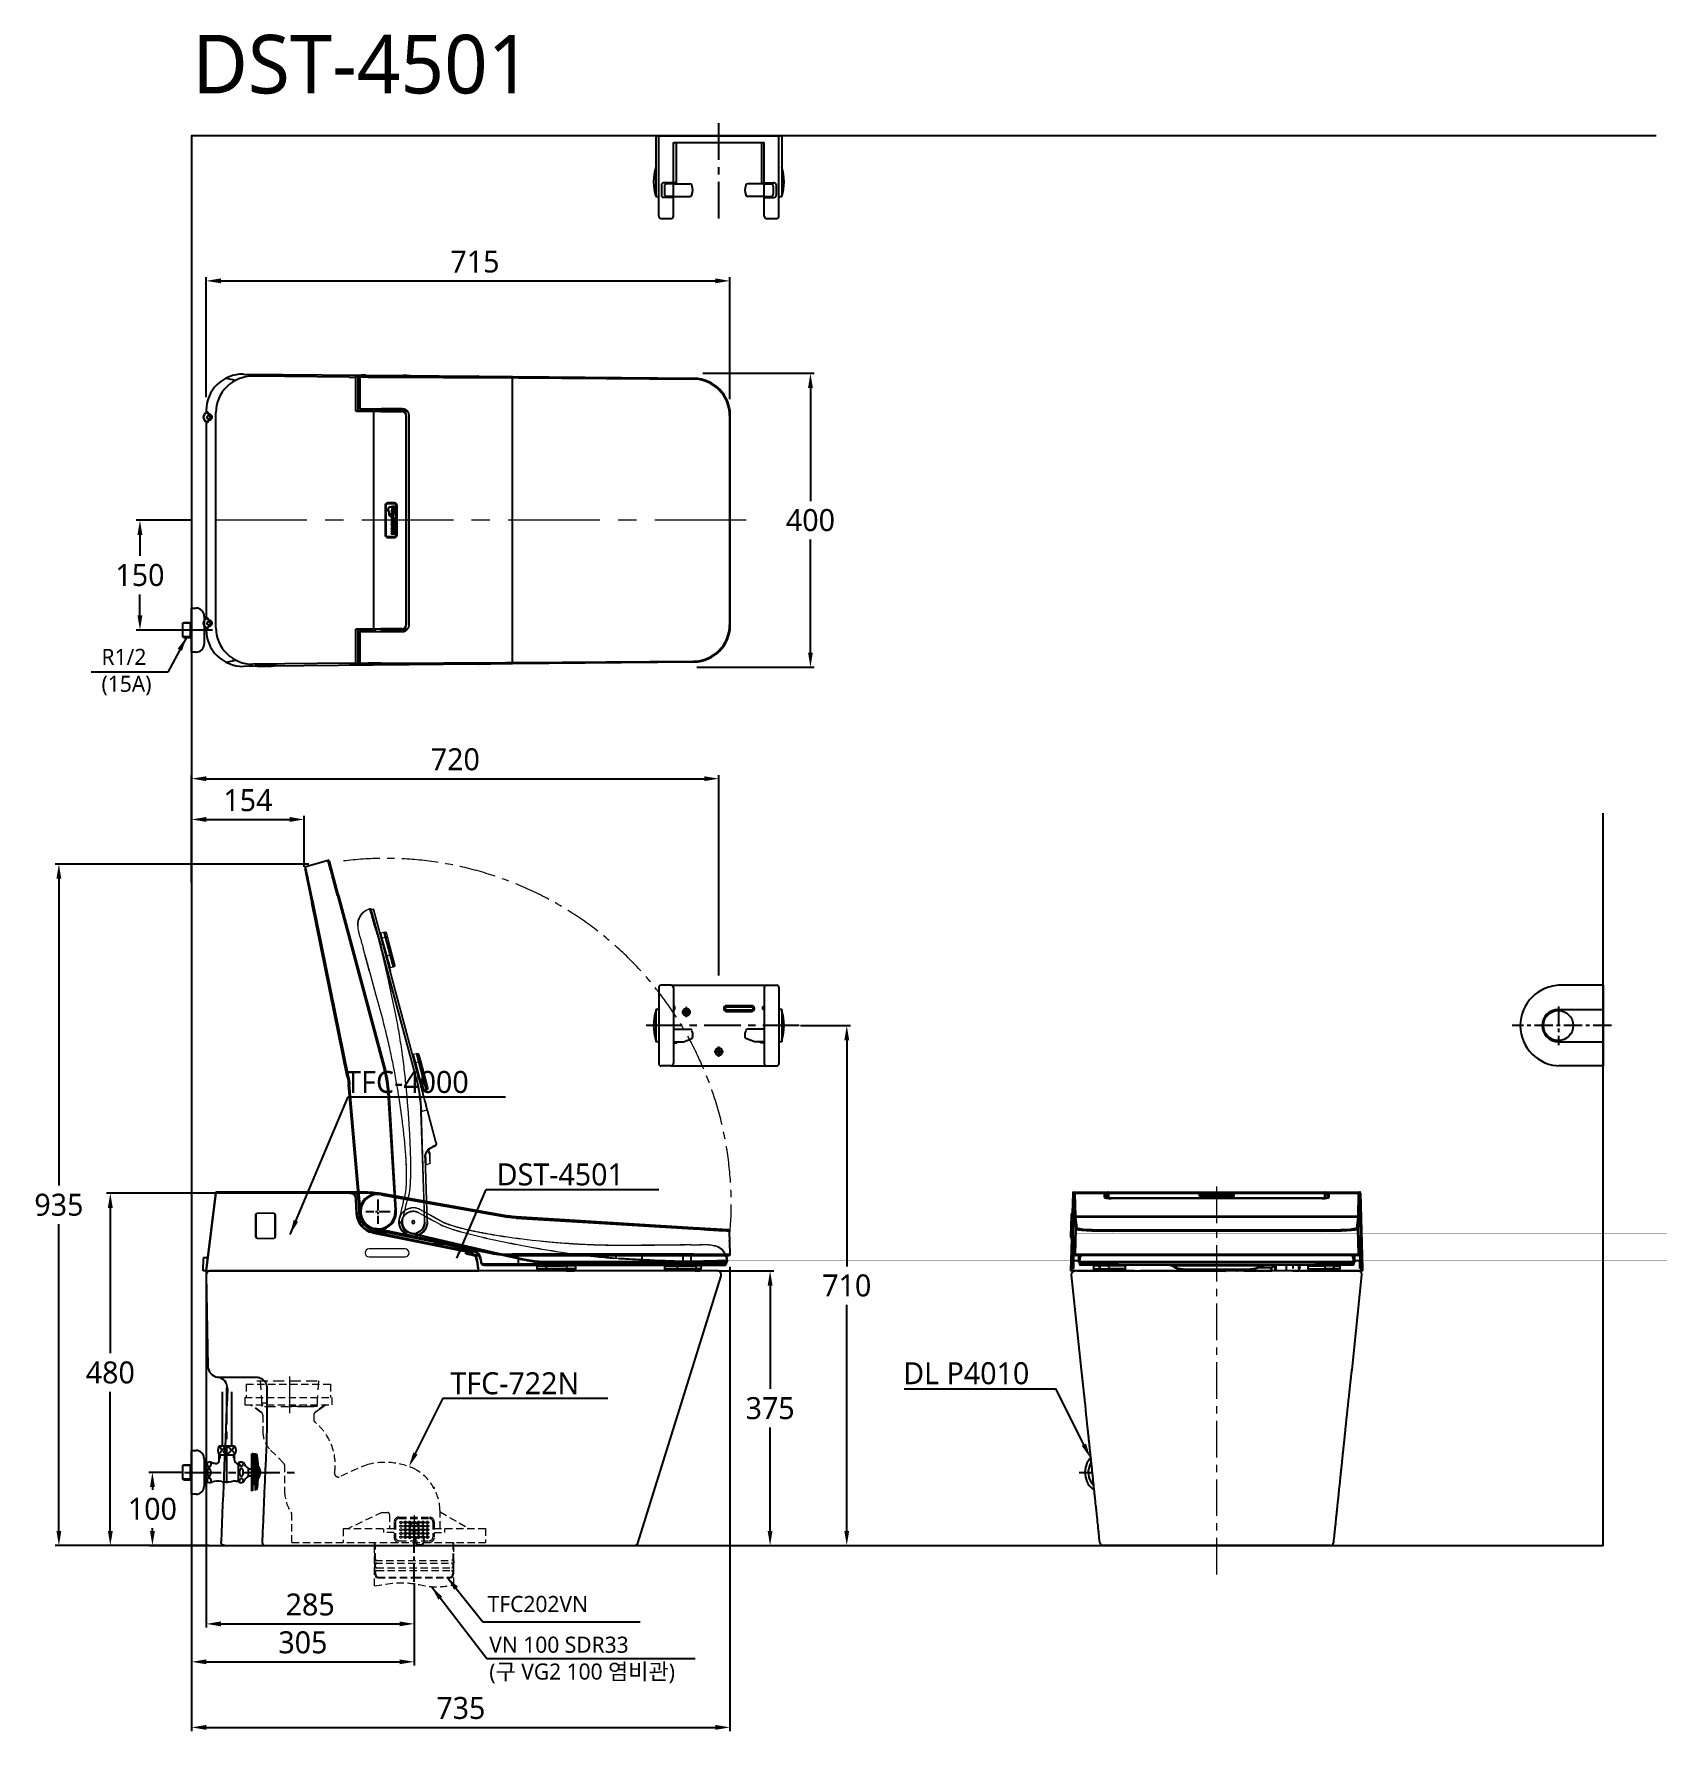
# Model space of a CAD drawing. Extents: x 6016 to 8231, y -443 to 1874.
import ezdxf

# ---------------------------------------------------------------- set-up
doc = ezdxf.new("R2010")
doc.units = 0
doc.header["$LTSCALE"] = 20
doc.header["$MEASUREMENT"] = 0
for name, pattern in [('CENTER', [2, 1.25, -0.25, 0.25, -0.25]), ('CENTER2', [1.125, 0.75, -0.125, 0.125, -0.125]), ('HIDDEN', [0.375, 0.25, -0.125])]:
    doc.linetypes.add(name, pattern=pattern)
doc.layers.get('0').update_dxf_attribs({"linetype": 'CONTINUOUS'})
doc.layers.get('DEFPOINTS').update_dxf_attribs({"linetype": 'CONTINUOUS'})
for name, color, linetype in [('00_COMPONENTS', 7, 'CONTINUOUS'), ('1', 7, 'CONTINUOUS'), ('2', 2, 'CONTINUOUS'), ('3', 3, 'CONTINUOUS'), ('4', 4, 'CONTINUOUS'), ('6', 6, 'CONTINUOUS'), ('____', 7, 'CONTINUOUS'), ('CEN', 1, 'CENTER'), ('CENTER', 2, 'CENTER')]:
    doc.layers.add(name, color=color, linetype=linetype)
doc.styles.add('GHS', font='romans', dxfattribs={"bigfont": 'ghs'})
doc.styles.add('ROMANS', font='romans', dxfattribs={"height": 10.144927})
doc.dimstyles.get("Standard").update_dxf_attribs({"dimtxt": 2.7, "dimasz": 2.5, "dimexe": 1.5, "dimexo": 1.5, "dimgap": 1.5, "dimtad": 1, "dimdec": 0, "dimlfac": 10, "dimzin": 0, "dimdsep": 46, "dimtxsty": 'Standard', "dimcen": 0, "dimclrt": 2, "dimadec": 0, "dimazin": 0, "dimtfac": 1, "dimtdec": 0, "dimtmove": 0, "dimatfit": 3, "dimfxl": 0, "dimtolj": 1, "dimtzin": 0, "dimarcsym": 0})

msp = doc.modelspace()

# ---------------------------------------------------------------- texts
at = {"insert": (6232.1, 1873.1), "char_height": 80, "width": 1028.152, "attachment_point": 1, "style": 'GHS'}
msp.add_mtext('{\\fNanumGothic|b0|i0|c0|p50;DST-4501}', dxfattribs=at)
at = {"layer": '2', "attachment_point": 4, "style": 'ROMANS'}
for s, insert, char_height in [('{\\fNanumGothic|b0|i0|c129|p50;R1/2\\P(15A)}', (6108.2, 1003), 22), ('{\\fNanumGothic|b0|i0|c129|p50;TFC-4000}', (6441, 443.2), 30), ('{\\fNanumGothic|b0|i0|c129|p50;DST-4501}', (6647.9, 317), 30), ('{\\fNanumGothic|b0|i0|c129|p50;TFC-722N}', (6584.6, 31.8, 0), 30), ('{\\fNanumGothic|b0|i0|c0|p50;D\\fNanumGothic|b0|i0|c129|p50;L P4010}', (7203.1, 45.5), 30), ('{\\fNanumGothic|b0|i0|c129|p50;TFC202VN}', (6635.5, -269.5, 0), 22), ('{\\fNanumGothic|b0|i0|c129|p50;VN 100 SDR33\\P(구 VG2 100 염비관)}', (6637.8, -345.7), 22)]:
    msp.add_mtext(s, dxfattribs=dict(at, insert=insert, char_height=char_height))

# ---------------------------------------------------------------- blocks, each defined once
blk = doc.blocks.new('*D16')
at = {"color": 3, "lineweight": -2}
for p, q in [((7062.7, 520.4), (7131, 520.4)), ((7126, 500.4), (7126, 191.6)), ((7126, -169.6), (7126, 139.2)), ((7105.6, -189.6), (7131, -189.6))]:
    blk.add_line(p, q, dxfattribs=at)
at = {"color": 3}
for points in [[(7122.7, 500.4), (7129.3, 500.4), (7126, 520.4)], [(7122.7, -169.6), (7129.3, -169.6), (7126, -189.6)]]:
    blk.add_solid(points, dxfattribs=at)
at = {"layer": 'DEFPOINTS', "color": 0}
for p in [(7061.2, 520.4), (7104.1, -189.6), (7126, -189.6)]:
    blk.add_point(p, dxfattribs=at)
at = {"color": 2, "insert": (7126, 165.4), "char_height": 30, "attachment_point": 5}
blk.add_mtext('\\A1;{\\fNanumGothic|b0|i0|c129|p50;710}', dxfattribs=at)
blk = doc.blocks.new('*D17')
at = {"layer": '1', "color": 3, "lineweight": -2}
for p, q in [((6231.3, 715.7), (6231.3, 862.5)), ((6251.3, 857.5), (6931.3, 857.5)), ((6951.3, 588.6), (6951.3, 862.5))]:
    blk.add_line(p, q, dxfattribs=at)
at = {"layer": '1', "color": 3}
for points in [[(6251.3, 860.8), (6251.3, 854.2), (6231.3, 857.5)], [(6931.3, 860.8), (6931.3, 854.2), (6951.3, 857.5)]]:
    blk.add_solid(points, dxfattribs=at)
at = {"layer": 'DEFPOINTS', "color": 0}
for p in [(6951.3, 857.5), (6231.3, 714.2), (6951.3, 587.1)]:
    blk.add_point(p, dxfattribs=at)
at = {"layer": '1', "color": 2, "insert": (6591.4, 883.8), "char_height": 30, "attachment_point": 5}
blk.add_mtext('\\A1;{\\fNanumGothic|b0|i0|c129|p50;720}', dxfattribs=at)
blk = doc.blocks.new('*D18')
at = {"color": 3, "lineweight": -2}
for p, q in [((6220.1, -89.6), (6172.7, -89.6)), ((6177.7, -109.6), (6177.7, -113.4)), ((6177.7, -169.6), (6177.7, -165.8)), ((6229.8, -189.6), (6172.7, -189.6))]:
    blk.add_line(p, q, dxfattribs=at)
at = {"color": 3}
for points in [[(6174.4, -109.6), (6181.1, -109.6), (6177.7, -89.6)], [(6174.4, -169.6), (6181.1, -169.6), (6177.7, -189.6)]]:
    blk.add_solid(points, dxfattribs=at)
at = {"layer": 'DEFPOINTS', "color": 0}
for p in [(6177.7, -89.6), (6221.6, -89.6), (6231.3, -189.6)]:
    blk.add_point(p, dxfattribs=at)
at = {"color": 2, "insert": (6177.7, -139.6), "char_height": 30, "attachment_point": 5}
blk.add_mtext('\\A1;{\\fNanumGothic|b0|i0|c129|p50;100}', dxfattribs=at)
blk = doc.blocks.new('*D11')
at = {"color": 3, "lineweight": -2}
for p, q in [((6951.1, 185.4), (7026.3, 185.4)), ((7021.3, 165.4), (7021.3, 24.3)), ((7021.3, -169.6), (7021.3, -28.4)), ((6848.8, -189.6), (7026.3, -189.6))]:
    blk.add_line(p, q, dxfattribs=at)
at = {"color": 3}
for points in [[(7018, 165.4), (7024.6, 165.4), (7021.3, 185.4)], [(7018, -169.6), (7024.6, -169.6), (7021.3, -189.6)]]:
    blk.add_solid(points, dxfattribs=at)
at = {"layer": 'DEFPOINTS', "color": 0}
for p in [(6949.6, 185.4), (7021.3, 185.4), (6847.3, -189.6)]:
    blk.add_point(p, dxfattribs=at)
at = {"color": 2, "insert": (7021.3, -2.1), "char_height": 30, "attachment_point": 5}
blk.add_mtext('\\A1;{\\fNanumGothic|b0|i0|c129|p50;375}', dxfattribs=at)
blk = doc.blocks.new('*D12')
at = {"color": 3, "lineweight": -2}
for p, q in [((6251.3, 184.9), (6251.3, -301.5)), ((6535.2, -240.8), (6535.2, -301.5)), ((6271.3, -296.5), (6515.2, -296.5))]:
    blk.add_line(p, q, dxfattribs=at)
at = {"color": 3}
for points in [[(6271.3, -293.2), (6271.3, -299.8), (6251.3, -296.5)], [(6515.2, -293.2), (6515.2, -299.8), (6535.2, -296.5)]]:
    blk.add_solid(points, dxfattribs=at)
at = {"layer": 'DEFPOINTS', "color": 0}
for p in [(6251.3, 186.4), (6535.2, -239.3, 0), (6535.2, -296.5)]:
    blk.add_point(p, dxfattribs=at)
at = {"color": 2, "insert": (6393.2, -270.2), "char_height": 30, "attachment_point": 5}
blk.add_mtext('\\A1;{\\fNanumGothic|b0|i0|c0|p50;285}', dxfattribs=at)
blk = doc.blocks.new('*D13')
at = {"color": 3, "lineweight": -2}
for p, q in [((6483.3, 291.5), (6115.2, 291.5)), ((6120.2, 271.5), (6120.2, 72.9)), ((6120.2, -169.6), (6120.2, 20.3)), ((6254.8, -189.6), (6115.2, -189.6))]:
    blk.add_line(p, q, dxfattribs=at)
at = {"color": 3}
for points in [[(6116.9, 271.5), (6123.6, 271.5), (6120.2, 291.5)], [(6116.9, -169.6), (6123.6, -169.6), (6120.2, -189.6)]]:
    blk.add_solid(points, dxfattribs=at)
at = {"layer": 'DEFPOINTS', "color": 0}
for p in [(6120.2, 291.5), (6484.8, 291.5), (6256.3, -189.6)]:
    blk.add_point(p, dxfattribs=at)
at = {"color": 2, "insert": (6120.2, 46.6), "char_height": 30, "attachment_point": 5}
blk.add_mtext('\\A1;{\\fNanumGothic|b0|i0|c0|p50;480}', dxfattribs=at)
blk = doc.blocks.new('*D14')
at = {"color": 3, "lineweight": -2}
for p, q in [((6231.3, -191.1), (6231.3, -353.3)), ((6535.2, -240.8), (6535.2, -353.3)), ((6251.3, -348.3), (6515.2, -348.3))]:
    blk.add_line(p, q, dxfattribs=at)
at = {"color": 3}
for points in [[(6251.3, -345), (6251.3, -351.6), (6231.3, -348.3)], [(6515.2, -345), (6515.2, -351.6), (6535.2, -348.3)]]:
    blk.add_solid(points, dxfattribs=at)
at = {"layer": 'DEFPOINTS', "color": 0}
for p in [(6231.3, -189.6), (6535.2, -239.3, 0), (6535.2, -348.3)]:
    blk.add_point(p, dxfattribs=at)
at = {"color": 2, "insert": (6383.2, -321.9), "char_height": 30, "attachment_point": 5}
blk.add_mtext('\\A1;{\\fNanumGothic|b0|i0|c0|p50;305}', dxfattribs=at)
blk = doc.blocks.new('*D15')
at = {"color": 3, "lineweight": -2}
for p, q in [((6966.5, 191.1), (6966.5, -442.8)), ((6231.3, -191.1), (6231.3, -442.8)), ((6251.3, -437.8), (6946.5, -437.8))]:
    blk.add_line(p, q, dxfattribs=at)
at = {"color": 3}
for points in [[(6251.3, -434.5), (6251.3, -441.2), (6231.3, -437.8)], [(6946.5, -434.5), (6946.5, -441.2), (6966.5, -437.8)]]:
    blk.add_solid(points, dxfattribs=at)
at = {"layer": 'DEFPOINTS', "color": 0}
for p in [(6966.5, 192.6), (6231.3, -189.6), (6966.5, -437.8)]:
    blk.add_point(p, dxfattribs=at)
at = {"color": 2, "insert": (6598.9, -411.5), "char_height": 30, "attachment_point": 5}
blk.add_mtext('\\A1;{\\fNanumGothic|b0|i0|c129|p50;735}', dxfattribs=at)
blk = doc.blocks.new('A$C3419d009')
at = {"color": 7, "linetype": 'Continuous', "lineweight": 15}
for p, q in [((19.7, 444.6), (19.7, 444.7)), ((19.7, 443.6), (19.7, 444.6)), ((20.7, 444.6), (20.7, 447.1)), ((20.7, 447.1), (20.7, 444.6)), ((13.6, 398.9), (2.4, 419.6)), ((42, 398.9), (34.2, 432)), ((35.2, 432.3), (69.5, 285.5)), ((57.5, 348.1), (37.7, 432.9)), ((38.6, 433.1), (38.7, 433.1)), ((38.7, 433.1), (58.5, 348.3)), ((13.6, 398.9), (18.5, 390.2)), ((14.8, 396.7), (14.5, 397.2)), ((22.6, 392.7), (19, 398.9)), ((68.5, 285.2), (42, 398.9)), ((18.5, 390.2), (19.8, 387.7)), ((24.1, 389.9), (22.6, 392.7)), ((23.1, 379.1), (23.5, 377.9)), ((57.1, 357.4), (62.2, 357.3)), ((65.9, 342.6), (65.9, 343.4)), ((65.9, 342.6), (65.9, 343.4)), ((73.8, 335.5), (71.1, 335.8)), ((71.2, 336.8), (73.9, 336.5)), ((77.3, 285.5), (77.3, 331.5)), ((78.3, 331.5), (78.3, 285.4)), ((69.5, 285.5), (77.3, 285.5)), ((44.2, 266.2), (45.4, 254.9)), ((56.4, 255.8), (54.3, 267.3)), ((83.4, 259.2), (79.3, 259.3)), ((84.5, 259.1), (83.4, 259.2)), ((83.4, 259.2), (83.4, 247.2)), ((86.4, 247.2), (86.4, 257.1)), ((73.7, 116.3), (73.7, 239.9)), ((74.8, 240), (77.3, 240)), ((74.8, 240), (74.8, 116.3)), ((77.3, 51), (77.3, 240)), ((79.3, 247.2), (78.3, 247.2)), ((78.3, 240), (78.3, 116.3)), ((79.3, 247.2), (79.3, 219.2)), ((79.3, 247.2), (83.4, 247.2)), ((83.4, 247.2), (83.4, 219.2)), ((83.4, 247.2), (84.5, 247.2)), ((84.5, 219.2), (84.5, 247.2)), ((84.5, 247.2), (86.4, 247.2)), ((86.4, 219.2), (86.4, 247.2)), ((79.3, 219.2), (78.3, 219.2)), ((79.3, 219.2), (83.4, 219.2)), ((83.4, 219.2), (83.4, 207.2)), ((84.5, 219.2), (83.4, 219.2)), ((84.5, 219.2), (86.4, 219.2)), ((86.4, 209.3), (86.4, 219.2)), ((79.3, 207.2), (83.4, 207.2)), ((83.4, 207.2), (84.5, 207.3)), ((51.1, 151.8), (50.9, 116.6)), ((71.4, 116.3), (69.4, 151.5)), ((73.7, 116.3), (71.4, 116.3)), ((73.7, 59.9), (73.7, 116.3)), ((74.8, 116.3), (74.8, 59.9)), ((78.3, 116.3), (78.3, 51)), ((78.7, 85.4), (78.3, 89.5)), ((83.4, 85.2), (79.3, 85.2)), ((84.5, 85), (83.4, 85.2)), ((83.4, 85.2), (83.4, 68.1)), ((86.4, 69), (86.4, 83.1)), ((73.7, 59.9), (73.6, 59.9)), ((73.7, 49.5), (73.6, 59.9)), ((73.7, 49.5), (73.7, 59.9)), ((74.8, 59.9), (74.8, 49.5)), ((74.8, 51), (77.3, 51)), ((74.8, 1.4), (74.8, 49.5)), ((77.3, 1.5), (77.3, 51)), ((78.3, 51), (78.3, 2.5)), ((79.3, 68), (83.4, 68.1)), ((79.3, 68), (79.3, 42.7)), ((83.4, 68.1), (83.4, 42.7)), ((83.4, 68.1), (84.5, 68.1)), ((84.5, 42.7), (84.5, 68.1)), ((86.4, 43.6), (86.4, 69)), ((79.3, 42.7), (83.4, 42.7)), ((79.3, 35.7), (83.4, 35.8)), ((83.4, 42.7), (83.4, 35.8)), ((84.5, 42.7), (83.4, 42.7)), ((83.4, 35.8), (84.5, 35.9)), ((86.4, 37.9), (86.4, 43.6)), ((55.2, 10.1), (54.9, 10.7)), ((70.1, 0.3), (70.2, 0.3)), ((71.7, 0.2), (73.7, 0)), ((71.9, 0.2), (73.7, 0)), ((72.7, 0.1), (73.7, 0)), ((73.7, 0), (73.7, 0)), ((74.8, 1.4), (77.3, 1.5)), ((77.3, 1.5), (74.8, 1.4))]:
    blk.add_line(p, q, dxfattribs=at)
at = {"color": 8, "linetype": 'Continuous', "lineweight": 15}
for p, q in [((79.3, 259.3), (79.3, 247.2)), ((84.5, 247.2), (84.5, 259.1)), ((79.3, 219.2), (79.3, 207.2)), ((84.5, 207.3), (84.5, 219.2)), ((79.3, 85.2), (79.3, 68)), ((84.5, 68.1), (84.5, 85)), ((50.5, 50.1), (50.4, 50.2)), ((50.6, 60.3), (50.5, 60.3)), ((79.3, 42.7), (79.3, 35.7)), ((84.5, 35.9), (84.5, 42.7))]:
    blk.add_line(p, q, dxfattribs=at)
at = {"color": 7, "linetype": 'Continuous', "lineweight": 15, "flags": 128}
for points in [[(79.3, 68), (79.1, 68), (78.9, 68), (78.7, 68), (78.6, 67.9), (78.5, 67.9), (78.4, 67.8), (78.3, 67.7), (78.3, 67.6)], [(84.5, 68.1), (84.9, 68.2), (85.2, 68.2), (85.6, 68.3), (85.8, 68.4), (86.1, 68.5), (86.2, 68.7), (86.3, 68.8), (86.4, 69)], [(78.3, 42.2), (78.3, 42.3), (78.4, 42.4), (78.5, 42.5), (78.6, 42.5), (78.7, 42.6), (78.9, 42.6), (79.1, 42.7), (79.3, 42.7)], [(84.5, 42.7), (84.9, 42.8), (85.2, 42.8), (85.6, 42.9), (85.8, 43), (86.1, 43.1), (86.2, 43.3), (86.3, 43.4), (86.4, 43.6)], [(77.3, 1.5), (77.3, 1.5)]]:
    blk.add_lwpolyline(points, dxfattribs=at)
at = {"color": 7, "linetype": 'Continuous', "lineweight": 15}
for radius in [2.1, 1.75]:
    blk.add_circle((19.7, 428.6), radius, dxfattribs=at)
for centre, radius, start, end in [((19.7, 428.6), 16, 13.1497, 90), ((19.7, 428.6), 19.5, 13.1497, 87.0689), ((19.7, 428.6), 18.5, 13.1497, 86.9644), ((19.7, 428.6), 16, 13.1497, 86.4269), ((52.3, 356), 78.1, 102.5776, 103.3496), ((54, 364), 70.8, 102.5516, 103.3456), ((73.9, 278.9), 71, 102.5545, 103.346), ((73.1, 351.7), 16, 193.1497, 263), ((73.1, 351.7), 15, 193.1497, 263), ((56.2, 337.9), 15.1, 352.0645, 355.8325), ((86.8, 208.3), 79, 102.5819, 103.3455), ((-125.3, 239.9), 199, 0, 13.1497), ((-125.2, 240), 200, 0, 13.1497), ((77.5, 253.3), 32.1, 88.6812, 90.4325), ((79.3, 260.3), 1, 180, 269), ((84.4, 257.1), 2, 0, 85), ((74, 270.8), 30.9, 269.4967, 271.4509), ((77.5, 268.1), 28.2, 269.5091, 271.5058), ((84.4, 209.3), 2, 275, 0), ((79.3, 206.2), 1, 91, 180), ((74, 147.1), 30.9, 269.4967, 271.4509), ((79.3, 86.2), 1, 180, 269), ((84.4, 83.1), 2, 0, 85), ((74, 90.7), 30.9, 269.4967, 271.4509), ((74, 80), 30.5, 269.4961, 271.459), ((77.5, 78.8), 27.9, 269.5009, 271.5209), ((79.3, 34.7), 1, 91, 180), ((84.4, 37.9), 2, 275, 0), ((73.8, 1), 1, 264.9998, 0), ((77.3, 2.5), 1, 271, 0)]:
    blk.add_arc(centre, radius, start, end, dxfattribs=at)
for points, knots in [([(19.7, 448.1), (18.8, 448.1), (16.6, 448), (13.1, 447.2), (9.4, 445.4), (6.1, 442.9), (3.4, 439.7), (1.4, 436), (0.7, 433.3), (0.4, 431.9), (0.4, 431.9)], [0, 0, 0, 0, 0.091282, 0.24196, 0.392535, 0.543788, 0.695456, 0.847507, 0.999947, 1, 1, 1, 1]), ([(0.4, 431.9), (0.5, 432), (0.7, 433.4), (1.5, 436), (3.4, 439.7), (6, 442.8), (9.4, 445.4), (12.9, 447), (15.6, 447.8), (16.8, 447.9), (16.9, 447.9)], [0, 0, 0, 0, 0.014234, 0.16961, 0.333953, 0.507293, 0.667335, 0.842646, 0.986274, 1, 1, 1, 1]), ([(6.6, 421.8), (6.3, 422.4), (5.9, 423.3), (5.2, 425.3), (4.8, 427.9), (5, 431), (5.9, 434.1), (7.2, 436.9), (9.1, 439.4), (11.5, 441.6), (14.3, 443.4), (17.1, 444.4), (18.9, 444.7), (19.7, 444.8)], [0, 0, 0, 0, 0.054346, 0.103777, 0.204832, 0.305431, 0.406157, 0.507207, 0.609265, 0.713052, 0.818797, 0.92731, 1, 1, 1, 1]), ([(19.7, 444.7), (18.9, 444.6), (17.1, 444.3), (14.3, 443.3), (11.5, 441.6), (9.2, 439.4), (7.3, 436.9), (5.9, 434.1), (5, 431), (4.8, 427.9), (5.3, 424.8), (6.1, 422.8), (6.6, 421.8)], [0, 0, 0, 0, 0.0727365, 0.1807068, 0.2849532, 0.3895712, 0.4907342, 0.5927183, 0.6944055, 0.7948056, 0.8960937, 1, 1, 1, 1]), ([(19.7, 444.8), (19.7, 445.2), (19.7, 446.1), (19.7, 447.2), (19.7, 448), (19.7, 448.1), (19.7, 448.1)], [0, 0, 0, 0, 0.2394919, 0.4998001, 0.7600295, 1, 1, 1, 1]), ([(34.2, 432), (34, 432.8), (33.5, 434.5), (32.3, 436.7), (30.8, 438.7), (29, 440.4), (26.9, 441.8), (24.6, 442.8), (22.2, 443.5), (20.5, 443.6), (19.7, 443.6)], [0, 0, 0, 0, 0.124915, 0.249858, 0.374801, 0.499798, 0.624796, 0.749851, 0.874909, 1, 1, 1, 1]), ([(20.7, 447.1), (20.7, 447.2), (20.7, 447.5), (20.7, 447.8), (20.7, 448), (20.7, 448.1), (20.7, 448.1), (20.7, 448.1)], [0, 0, 0, 0, 0.216105, 0.432203, 0.648089, 0.863683, 1, 1, 1, 1]), ([(2.4, 419.6), (1.8, 420.9), (0.7, 423.5), (0, 427.7), (0.3, 430.5), (0.4, 431.9)], [0, 0, 0, 0, 0.335749, 0.669643, 1, 1, 1, 1]), ([(0.2, 428.2), (0.2, 428.5), (0.1, 429.5), (0.3, 430.4), (0.4, 431.2)], [0, 0, 0, 0, 0.267103, 1, 1, 1, 1]), ([(2.4, 419.6), (1.9, 420.5), (1.3, 421.7), (1, 422.9), (1, 423.1)], [0, 0, 0, 0, 0.843647, 1, 1, 1, 1]), ([(6.6, 421.8), (8.6, 418), (12.7, 410.3), (16.9, 402.7), (19, 398.9)], [0, 0, 0, 0, 0.4995425, 1, 1, 1, 1]), ([(14.8, 396.7), (15.2, 396), (16.1, 394.5), (17.3, 392.3), (18.1, 390.9), (18.5, 390.2)], [0, 0, 0, 0, 0.326408, 0.662043, 1, 1, 1, 1]), ([(20.2, 386.8), (20.7, 385.6), (21.8, 383), (22.6, 380.5), (23.1, 379.1)], [0, 0, 0, 0, 0.4668391, 1, 1, 1, 1]), ([(23.2, 379), (23.4, 378.3), (24, 376.5), (24.9, 373.5), (26.1, 369.5), (27.5, 364.6), (28.9, 358.8), (30.5, 352.1), (32.2, 344.5), (33.2, 339.1), (33.8, 336.3)], [0, 0, 0, 0, 0.0525829, 0.1259705, 0.2199612, 0.3345636, 0.4699711, 0.6260111, 0.8025203, 1, 1, 1, 1]), ([(23.5, 377.9), (23.8, 377), (24.8, 374), (26.3, 368.8), (28.6, 360.1), (31.2, 349.3), (32.9, 340.6), (33.8, 336.3)], [0, 0, 0, 0, 0.067504, 0.223358, 0.378873, 0.68959, 1, 1, 1, 1]), ([(39.9, 337.4), (39.3, 340), (38.1, 344.9), (36.3, 352.3), (34.3, 359.6), (32.5, 366.1), (30.8, 371.6), (29.3, 376.4), (27.6, 381.2), (25.9, 385.9), (24.7, 388.6), (24.1, 389.9)], [0, 0, 0, 0, 0.143772, 0.277075, 0.416554, 0.558199, 0.647427, 0.730183, 0.834072, 0.926007, 1, 1, 1, 1]), ([(47.9, 393.4), (48.1, 392.8), (48.4, 391.5), (48.8, 389.8), (49.1, 388.4), (49.4, 387.2), (49.5, 386.4), (49.7, 386), (49.7, 385.9), (49.7, 385.9)], [0, 0, 0, 0, 0.149974, 0.299933, 0.447933, 0.59592, 0.73993, 0.883934, 1, 1, 1, 1]), ([(57.1, 357.4), (57, 357.4), (56.8, 357.5), (56.5, 357.6), (56.3, 357.9), (56.2, 358.1), (56.2, 358.2), (56.1, 358.2)], [0, 0, 0, 0, 0.254665, 0.509322, 0.763995, 0.940093, 1, 1, 1, 1]), ([(64.6, 346.6), (64.3, 347.7), (63.8, 350), (63.2, 352.7), (62.7, 354.8), (62.4, 356.3), (62.2, 357.2), (62.2, 357.3), (62.2, 357.3)], [0, 0, 0, 0, 0.16462, 0.329782, 0.494938, 0.664502, 0.834091, 1, 1, 1, 1]), ([(63.2, 356.3), (63.2, 356.4), (63.2, 356.4), (63.1, 356.6), (63, 356.9), (62.8, 357.1), (62.5, 357.3), (62.3, 357.3), (62.2, 357.3)], [0, 0, 0, 0, 0.051573, 0.131524, 0.348649, 0.565758, 0.782885, 1, 1, 1, 1]), ([(63.2, 356.3), (63.2, 356.3), (63.2, 356.2), (63.4, 355.3), (63.7, 353.9), (64.2, 351.8), (64.8, 349.1), (65.3, 346.9), (65.6, 345.8)], [0, 0, 0, 0, 0.16608, 0.331253, 0.496402, 0.66589, 0.835386, 1, 1, 1, 1]), ([(33.8, 336.3), (34.2, 334), (35.1, 329.2), (36.5, 321.3), (38, 312.4), (39.5, 302.4), (41.1, 291.3), (42.7, 279.2), (43.7, 270.7), (44.2, 266.2)], [0, 0, 0, 0, 0.096987, 0.209275, 0.336838, 0.479632, 0.637556, 0.810955, 1, 1, 1, 1]), ([(54.3, 267.3), (53.7, 270.5), (52.6, 276.8), (50.9, 285.9), (49.2, 294.4), (47.5, 302.8), (45.7, 311.4), (43.8, 320.3), (41.9, 328.9), (40.5, 334.6), (39.9, 337.4)], [0, 0, 0, 0, 0.138276, 0.267681, 0.388219, 0.499893, 0.629551, 0.756117, 0.879598, 1, 1, 1, 1]), ([(65.6, 345.8), (65.5, 345.9), (65.5, 346.1), (65.3, 346.4), (65, 346.6), (64.7, 346.6), (64.6, 346.6)], [0, 0, 0, 0, 0.250003, 0.5, 0.749997, 1, 1, 1, 1]), ([(65, 339.3), (65.2, 339.6), (65.7, 340.7), (65.9, 341.8), (65.8, 342.5), (65.8, 342.6)], [0, 0, 0, 0, 0.302967, 0.909063, 1, 1, 1, 1]), ([(65.1, 339.2), (65.3, 339.6), (65.6, 340.5), (65.8, 341.6), (65.8, 342.1), (65.8, 342.2)], [0, 0, 0, 0, 0.408345, 0.902068, 1, 1, 1, 1]), ([(65.8, 343.1), (65.8, 343.1), (65.9, 343.7), (65.8, 344.6), (65.6, 345.5), (65.5, 345.9)], [0, 0, 0, 0, 0.030915, 0.515022, 1, 1, 1, 1]), ([(73.9, 336.5), (73.9, 336.5), (73.9, 336.4), (73.9, 336.2), (73.8, 335.9), (73.8, 335.6), (73.8, 335.5)], [0, 0, 0, 0, 0.250001, 0.500001, 0.749999, 1, 1, 1, 1]), ([(77.3, 331.5), (77.3, 332), (77.3, 332.8), (76.9, 333.9), (76.3, 334.7), (75.2, 335.3), (74.4, 335.4), (73.8, 335.5)], [0, 0, 0, 0, 0.226112, 0.40995, 0.563828, 0.716203, 1, 1, 1, 1]), ([(73.9, 336.5), (73.9, 336.5), (74.6, 336.5), (75.6, 336.2), (76.9, 335.5), (77.8, 334.4), (78.2, 333), (78.3, 332), (78.3, 331.5), (78.3, 331.5)], [0, 0, 0, 0, 0.000008, 0.26461, 0.426998, 0.60238, 0.792163, 0.999992, 1, 1, 1, 1]), ([(78.3, 331.5), (78.3, 331.5), (78.3, 332.2), (78.2, 333.3), (77.6, 334.7), (76.7, 335.6), (75.4, 336.2), (74.4, 336.4), (73.9, 336.5)], [0, 0, 0, 0, 0.000008, 0.26457, 0.426983, 0.602392, 0.792226, 1, 1, 1, 1]), ([(78.3, 331.5), (78.3, 331.5), (78.2, 331.5), (78, 331.5), (77.7, 331.5), (77.4, 331.5), (77.3, 331.5)], [0, 0, 0, 0, 0.250001, 0.500002, 0.749999, 1, 1, 1, 1]), ([(69.5, 285.5), (70.3, 282.2), (71.7, 275.7), (73.3, 264.8), (74.5, 252.9), (74.7, 244.3), (74.8, 240)], [0, 0, 0, 0, 0.217342, 0.435227, 0.717019, 1, 1, 1, 1]), ([(77.3, 240), (77.3, 246.6), (77.3, 257.5), (77.3, 272.7), (77.3, 281.2), (77.3, 285.5)], [0, 0, 0, 0, 0.438653, 0.719322, 1, 1, 1, 1]), ([(78.3, 285.4), (78.3, 281.2), (78.3, 272.7), (78.3, 257.5), (78.3, 246.6), (78.3, 240)], [0, 0, 0, 0, 0.280674, 0.561343, 1, 1, 1, 1]), ([(69.4, 151.5), (69.1, 155.6), (68.5, 164), (67.3, 176.9), (65.8, 190.3), (64.2, 203.7), (62.5, 216.9), (60.6, 229.8), (58.6, 242.8), (57.1, 251.5), (56.4, 255.8)], [0, 0, 0, 0, 0.11759, 0.240458, 0.368634, 0.502148, 0.625273, 0.749281, 0.874185, 1, 1, 1, 1]), ([(45.4, 254.9), (45.7, 252), (46.3, 245.9), (47.2, 236), (48.1, 225), (48.9, 213.7), (49.6, 202.2), (50.1, 190.7), (50.6, 178.4), (51, 165.4), (51, 156.4), (51.1, 151.8)], [0, 0, 0, 0, 0.083779, 0.179294, 0.286566, 0.405636, 0.509315, 0.620567, 0.739554, 0.866284, 1, 1, 1, 1]), ([(50.8, 116.7), (50.7, 107.3), (50.6, 88.5), (50.6, 69.7), (50.5, 60.3)], [0, 0, 0, 0, 0.500782, 1, 1, 1, 1]), ([(50.9, 116.6), (50.9, 107.2), (50.9, 88.4), (50.8, 69.7), (50.8, 60.3)], [0, 0, 0, 0, 0.5007225, 1, 1, 1, 1]), ([(73.6, 59.9), (73.5, 61.1), (73.5, 63.8), (73.3, 68.3), (73.2, 73.1), (73, 77.9), (72.9, 82.4), (72.7, 86.9), (72.4, 94), (72, 103.7), (71.6, 112), (71.4, 116.3)], [0, 0, 0, 0, 0.065338, 0.144506, 0.237507, 0.319138, 0.39891, 0.479614, 0.557453, 0.77416, 1, 1, 1, 1]), ([(50.7, 50.1), (50.7, 48.7), (50.7, 46.1), (50.7, 42.3), (50.7, 39.1), (50.5, 36.6), (50.4, 34.8), (50.3, 32.9), (50.3, 31.1), (50.3, 29.1), (50.4, 26.7), (50.5, 23.6), (51.1, 20.3), (51.8, 17.3), (52.6, 14.8), (53.6, 12.4), (54.4, 11.1), (54.8, 10.5)], [0, 0, 0, 0, 0.0791, 0.15348, 0.220592, 0.280928, 0.336815, 0.391167, 0.445301, 0.500107, 0.570868, 0.641649, 0.719375, 0.78374, 0.853275, 0.92571, 1, 1, 1, 1]), ([(50.5, 60.3), (50.5, 58.7), (50.4, 55.3), (50.4, 51.9), (50.4, 50.1)], [0, 0, 0, 0, 0.472964, 1, 1, 1, 1]), ([(50.7, 50.1), (50.7, 50.1), (50.4, 50.1), (50.4, 50.1), (50.5, 50.1)], [0, 0, 0, 0, 0.120148, 1, 1, 1, 1]), ([(50.7, 50.1), (50.7, 50.1), (50.4, 50.1), (50.4, 50.1), (50.5, 50.1)], [0, 0, 0, 0, 0.120148, 1, 1, 1, 1]), ([(50.8, 60.3), (50.8, 60.3), (50.5, 60.3), (50.5, 60.3), (50.6, 60.3)], [0, 0, 0, 0, 0.1337918, 1, 1, 1, 1]), ([(72.7, 0.1), (72.7, 0.2), (72.7, 0.3), (72.6, 1.6), (72.6, 3.7), (72.6, 6.6), (72.7, 10.3), (72.8, 14.7), (72.9, 19.6), (73, 25.1), (73.2, 30.9), (73.4, 37), (73.6, 43.3), (73.7, 47.5), (73.7, 49.5)], [0, 0, 0, 0, 0.077297, 0.162523, 0.249202, 0.33499, 0.419577, 0.504201, 0.588481, 0.671991, 0.755438, 0.83834, 0.920721, 1, 1, 1, 1]), ([(73.7, 0), (73.7, 0.1), (73.7, 0.2), (73.7, 1.2), (73.7, 2.7), (73.7, 4.9), (73.7, 7.6), (73.7, 10.8), (73.7, 14.6), (73.7, 18.8), (73.7, 23.3), (73.7, 28.3), (73.7, 33.4), (73.7, 37.7), (73.7, 41.6), (73.7, 45.2), (73.7, 48.1), (73.7, 49.5)], [0, 0, 0, 0, 0.07178, 0.143788, 0.215567, 0.287355, 0.359372, 0.43116, 0.502841, 0.574751, 0.646434, 0.718203, 0.790201, 0.861973, 0.887778, 0.943889, 1, 1, 1, 1]), ([(74.8, 49.5), (74.8, 47.8), (74.8, 44.3), (74.8, 39), (74.8, 33.8), (74.8, 28.7), (74.8, 23.9), (74.8, 19.4), (74.8, 15.3), (74.8, 11.6), (74.8, 8.4), (74.8, 5.8), (74.8, 3.6), (74.8, 2.1), (74.8, 1.2), (74.8, 1.1), (74.8, 1)], [0, 0, 0, 0, 0.0690066, 0.1380134, 0.209789, 0.2817905, 0.3535647, 0.425248, 0.4971585, 0.5688404, 0.640627, 0.7126431, 0.7844297, 0.8562097, 0.928219, 1, 1, 1, 1]), ([(51.5, 18.5), (51.5, 18.4), (51.6, 17.7), (51.8, 16.3), (52.3, 14.5), (53, 12.7), (53.7, 11.1), (54.6, 9.5), (55.7, 8), (57, 6.5), (58.5, 5.1), (60.2, 3.8), (62, 2.7), (63.9, 1.8), (65.9, 1.1), (68, 0.6), (69.4, 0.4), (70.1, 0.3)], [0, 0, 0, 0, 0.024887, 0.131069, 0.226146, 0.291327, 0.352343, 0.410388, 0.466791, 0.522935, 0.580158, 0.63965, 0.702416, 0.769261, 0.840821, 0.917599, 1, 1, 1, 1]), ([(69.7, 0.4), (69.7, 0.4), (69.7, 0.4), (70, 0.3), (70.2, 0.3), (70.7, 0.3), (71.2, 0.2), (71.9, 0.2), (72.3, 0.1), (72.5, 0.1), (72.5, 0.1), (72.6, 0.1), (72.6, 0.1), (72.7, 0.1), (72.7, 0.1), (72.7, 0.1), (72.7, 0.1), (72.7, 0.1)], [0, 0, 0, 0, 0.000106, 0.248128, 0.282705, 0.366558, 0.565414, 0.689824, 0.814228, 0.838659, 0.863089, 0.887519, 0.911948, 0.936376, 0.960805, 0.985115, 1, 1, 1, 1]), ([(70.1, 0.3), (70.1, 0.3), (70.2, 0.3), (70.4, 0.3), (70.5, 0.3)], [0, 0, 0, 0, 0.291764, 1, 1, 1, 1])]:
    blk.add_open_spline(points, degree=3, knots=knots, dxfattribs=at)
at = {"color": 8, "linetype": 'Continuous', "lineweight": 15}
for points, knots in [([(19.8, 387.7), (20.7, 385.7), (21.9, 382.9), (22.8, 379.9), (23.1, 379.1)], [0, 0, 0, 0, 0.722054, 1, 1, 1, 1]), ([(57.1, 357.4), (57.1, 357.4), (57.1, 357.4), (57.2, 357.1), (57.4, 356.1), (57.8, 354.3), (58.4, 351.9), (59.1, 349), (59.7, 346.3), (60.2, 344.5), (60.3, 343.9)], [0, 0, 0, 0, 0.020156, 0.176366, 0.332548, 0.493138, 0.653735, 0.794958, 0.936184, 1, 1, 1, 1]), ([(63.6, 340.2), (63.8, 340.5), (64.5, 341.5), (64.9, 343.1), (64.9, 344.9), (64.7, 346.1), (64.6, 346.6)], [0, 0, 0, 0, 0.154695, 0.432425, 0.716789, 1, 1, 1, 1]), ([(65.8, 344.3), (65.8, 344.2), (65.9, 343.6), (65.8, 342.2), (65.5, 340.7), (64.8, 339.8), (64.6, 339.5)], [0, 0, 0, 0, 0.050039, 0.43891, 0.835225, 1, 1, 1, 1]), ([(65.8, 343.5), (65.8, 343.5), (65.9, 343.2), (65.8, 342.9), (65.8, 342.6)], [0, 0, 0, 0, 0.186586, 1, 1, 1, 1]), ([(78.3, 89.1), (78.3, 88.8), (78.3, 87.6), (78.5, 86.4), (78.7, 85.4)], [0, 0, 0, 0, 0.230016, 1, 1, 1, 1]), ([(78.4, 85.8), (78.4, 85.9), (78.3, 86.7), (78.3, 87.8), (78.3, 88.8), (78.3, 89.1), (78.3, 89.1)], [0, 0, 0, 0, 0.120857, 0.742501, 0.990543, 1, 1, 1, 1]), ([(72.7, 0.1), (71.3, 0.3), (68.3, 0.7), (64, 2.4), (59.9, 4.9), (56.9, 7.6), (55.6, 9.5), (55.2, 10.1)], [0, 0, 0, 0, 0.209502, 0.431035, 0.661384, 0.896406, 1, 1, 1, 1])]:
    blk.add_open_spline(points, degree=3, knots=knots, dxfattribs=at)
blk = doc.blocks.new('*D20')
at = {"color": 3, "lineweight": -2}
for p, q in [((6391.3, 740.8), (6045, 740.8)), ((6050, 720.8), (6050, 302)), ((6050, -169.6), (6050, 249.3)), ((6229.8, -189.6), (6045, -189.6))]:
    blk.add_line(p, q, dxfattribs=at)
at = {"color": 3}
for points in [[(6046.6, 720.8), (6053.3, 720.8), (6050, 740.8)], [(6046.6, -169.6), (6053.3, -169.6), (6050, -189.6)]]:
    blk.add_solid(points, dxfattribs=at)
at = {"layer": 'DEFPOINTS', "color": 0}
for p in [(6392.8, 740.8), (6050, -189.6), (6231.3, -189.6)]:
    blk.add_point(p, dxfattribs=at)
at = {"color": 2, "insert": (6050, 275.6), "char_height": 30, "attachment_point": 5}
blk.add_mtext('\\A1;{\\fNanumGothic|b0|i0|c0|p50;935}', dxfattribs=at)
blk = doc.blocks.new('*D21')
at = {"layer": '1', "color": 3, "lineweight": -2}
for p, q in [((6231.3, 715.7), (6231.3, 806.8)), ((6251.3, 801.8), (6365, 801.8)), ((6385, 737), (6385, 806.8))]:
    blk.add_line(p, q, dxfattribs=at)
at = {"layer": '1', "color": 3}
for points in [[(6251.3, 805.2), (6251.3, 798.5), (6231.3, 801.8)], [(6365, 805.2), (6365, 798.5), (6385, 801.8)]]:
    blk.add_solid(points, dxfattribs=at)
at = {"layer": 'DEFPOINTS', "color": 0}
for p in [(6385, 801.8), (6385, 735.5), (6231.3, 714.2)]:
    blk.add_point(p, dxfattribs=at)
at = {"layer": '1', "color": 2, "insert": (6308.1, 828), "char_height": 30, "attachment_point": 5}
blk.add_mtext('\\A1;{\\fNanumGothic|b0|i0|c129|p50;154}', dxfattribs=at)
blk = doc.blocks.new('A$C10d46a05')
at = {"color": 1, "linetype": 'CENTER2'}
for p, q in [((238.7, 97.6), (238.7, 64.2)), ((255.4, 80.9), (222, 80.9))]:
    blk.add_line(p, q, dxfattribs=at)
at = {"color": 7, "linetype": 'Continuous', "lineweight": 15}
for p, q in [((71.2, 47.6), (71.2, 75.6)), ((71.7, 75.6), (71.7, 47.6)), ((71.7, 75.6), (72.1, 75.6)), ((72.1, 75.6), (72.1, 47.6)), ((75.1, 79.4), (95.1, 79.4)), ((95.1, 78.9), (75.1, 78.9)), ((75.1, 78.9), (75.1, 78.6)), ((95.1, 78.6), (75.1, 78.6)), ((95.1, 78.9), (95.1, 78.6)), ((98, 47.6), (98, 75.6)), ((98.4, 75.6), (98, 75.6)), ((98.4, 47.6), (98.4, 75.6)), ((98.9, 75.6), (98.9, 47.6)), ((71.7, 47.6), (72.1, 47.6)), ((98.4, 47.6), (98, 47.6)), ((75.1, 44.3), (75.1, 44.6)), ((75.1, 44.6), (95.1, 44.6)), ((75.1, 44.3), (95.1, 44.3)), ((95.1, 43.8), (75.1, 43.8)), ((95.1, 44.3), (95.1, 44.6)), ((275.6, 30.1), (226.6, 30.1)), ((226.6, 19.1), (275.6, 19.1))]:
    blk.add_line(p, q, dxfattribs=at)
for centre, radius, start, end in [((71.4, 70.7), 4.93, 85.6179, 91.3816), ((59.6, 79.3), 15.4, 358.5609, 0.4655), ((79.6, 79.3), 15.5, 358.5631, 0.4617), ((98.8, 70.6), 5.04, 88.6309, 94.3685), ((71.4, 42.7), 4.93, 85.6178, 91.3834), ((98.8, 42.6), 5.04, 88.6309, 94.3702), ((60.7, 43.9), 14.4, 359.5441, 1.4836), ((80.7, 43.9), 14.4, 359.545, 1.4827), ((226.6, 24.6), 5.5, 90, 270), ((275.6, 24.6), 5.5, 270, 90)]:
    blk.add_arc(centre, radius, start, end, dxfattribs=at)
for points, knots in [([(71.2, 75.6), (71.2, 75.9), (71.3, 76.1), (71.4, 76.6), (71.4, 76.8), (71.6, 77.3), (71.7, 77.5), (72, 78), (72.2, 78.1), (72.5, 78.5), (72.7, 78.7), (73.1, 78.9), (73.4, 79), (73.8, 79.2), (74.1, 79.3), (74.6, 79.4), (74.8, 79.4), (75.1, 79.4)], [0, 0, 0, 0, 0.125, 0.125, 0.25, 0.25, 0.375, 0.375, 0.5, 0.5, 0.625, 0.625, 0.75, 0.75, 0.875, 0.875, 1, 1, 1, 1]), ([(75.1, 78.9), (75, 78.9), (74.8, 78.9), (74.6, 78.9), (74.5, 78.9), (74.2, 78.8), (74, 78.8), (73.6, 78.6), (73.4, 78.5), (73, 78.2), (72.9, 78.1), (72.6, 77.8), (72.4, 77.6), (72.2, 77.3), (72.1, 77.1), (71.9, 76.7), (71.8, 76.5), (71.8, 76.1), (71.8, 76), (71.7, 75.8), (71.7, 75.7), (71.7, 75.6)], [0, 0, 0, 0, 0.0625, 0.0625, 0.125, 0.125, 0.25, 0.25, 0.375, 0.375, 0.5, 0.5, 0.625, 0.625, 0.75, 0.75, 0.875, 0.875, 0.9375, 0.9375, 1, 1, 1, 1]), ([(75.1, 78.6), (74.3, 78.6), (73.5, 78.3), (72.4, 77.2), (72.1, 76.4), (72.1, 75.6)], [0, 0, 0, 0, 0.5, 0.5, 1, 1, 1, 1]), ([(95.1, 79.4), (95.3, 79.4), (95.6, 79.4), (96.1, 79.3), (96.3, 79.2), (96.8, 79), (97, 78.9), (97.4, 78.7), (97.6, 78.5), (97.9, 78.1), (98.1, 77.9), (98.4, 77.5), (98.5, 77.3), (98.7, 76.8), (98.8, 76.6), (98.9, 76.1), (98.9, 75.9), (98.9, 75.6)], [0, 0, 0, 0, 0.125, 0.125, 0.25, 0.25, 0.375, 0.375, 0.5, 0.5, 0.625, 0.625, 0.75, 0.75, 0.875, 0.875, 1, 1, 1, 1]), ([(98.4, 75.6), (98.4, 75.7), (98.4, 75.8), (98.4, 76), (98.3, 76.1), (98.3, 76.5), (98.2, 76.7), (98, 77.1), (97.9, 77.3), (97.7, 77.6), (97.6, 77.8), (97.3, 78.1), (97.1, 78.2), (96.7, 78.5), (96.5, 78.6), (96.1, 78.7), (95.9, 78.8), (95.6, 78.9), (95.5, 78.9), (95.3, 78.9), (95.2, 78.9), (95.1, 78.9)], [0, 0, 0, 0, 0.0625, 0.0625, 0.125, 0.125, 0.25, 0.25, 0.375, 0.375, 0.5, 0.5, 0.625, 0.625, 0.75, 0.75, 0.875, 0.875, 0.9375, 0.9375, 1, 1, 1, 1]), ([(98, 75.6), (98, 76.5), (97.6, 77.3), (96.5, 78.3), (95.7, 78.6), (95.1, 78.6)], [0, 0, 0, 0, 0.5, 0.5, 1, 1, 1, 1]), ([(75.1, 43.8), (74.8, 43.8), (74.6, 43.8), (74.1, 43.9), (73.8, 44), (73.4, 44.2), (73.1, 44.3), (72.7, 44.6), (72.5, 44.7), (72.2, 45.1), (72, 45.3), (71.7, 45.7), (71.6, 45.9), (71.4, 46.4), (71.4, 46.6), (71.3, 47.1), (71.2, 47.4), (71.2, 47.6)], [0, 0, 0, 0, 0.125, 0.125, 0.25, 0.25, 0.375, 0.375, 0.5, 0.5, 0.625, 0.625, 0.75, 0.75, 0.875, 0.875, 1, 1, 1, 1]), ([(71.7, 47.6), (71.7, 47.5), (71.7, 47.4), (71.8, 47.2), (71.8, 47.1), (71.8, 46.7), (71.9, 46.5), (72.1, 46.1), (72.2, 45.9), (72.4, 45.6), (72.6, 45.4), (72.9, 45.1), (73, 45), (73.4, 44.7), (73.6, 44.6), (74, 44.4), (74.2, 44.4), (74.5, 44.3), (74.6, 44.3), (74.8, 44.3), (75, 44.3), (75.1, 44.3)], [0, 0, 0, 0, 0.0625, 0.0625, 0.125, 0.125, 0.25, 0.25, 0.375, 0.375, 0.5, 0.5, 0.625, 0.625, 0.75, 0.75, 0.875, 0.875, 0.9375, 0.9375, 1, 1, 1, 1]), ([(72.1, 47.6), (72.1, 46.7), (72.5, 45.9), (73.7, 44.9), (74.4, 44.6), (75.1, 44.6)], [0, 0, 0, 0, 0.5, 0.5, 1, 1, 1, 1]), ([(98.9, 47.6), (98.9, 47.4), (98.9, 47.1), (98.8, 46.6), (98.7, 46.4), (98.5, 45.9), (98.4, 45.7), (98.1, 45.3), (98, 45.1), (97.6, 44.7), (97.4, 44.6), (97, 44.3), (96.8, 44.2), (96.3, 44), (96.1, 43.9), (95.6, 43.8), (95.3, 43.8), (95.1, 43.8)], [0, 0, 0, 0, 0.125, 0.125, 0.25, 0.25, 0.375, 0.375, 0.5, 0.5, 0.625, 0.625, 0.75, 0.75, 0.875, 0.875, 1, 1, 1, 1]), ([(95.1, 44.3), (95.2, 44.3), (95.3, 44.3), (95.5, 44.3), (95.6, 44.3), (95.9, 44.4), (96.1, 44.4), (96.5, 44.6), (96.7, 44.7), (97.1, 45), (97.3, 45.1), (97.6, 45.4), (97.7, 45.6), (98, 45.9), (98.1, 46.1), (98.2, 46.5), (98.3, 46.7), (98.4, 47.1), (98.4, 47.2), (98.4, 47.4), (98.4, 47.5), (98.4, 47.6)], [0, 0, 0, 0, 0.0625, 0.0625, 0.125, 0.125, 0.25, 0.25, 0.375, 0.375, 0.5, 0.5, 0.625, 0.625, 0.75, 0.75, 0.875, 0.875, 0.9375, 0.9375, 1, 1, 1, 1]), ([(95.1, 44.6), (95.8, 44.6), (96.6, 45), (97.7, 46.1), (98, 46.8), (98, 47.6)], [0, 0, 0, 0, 0.5, 0.5, 1, 1, 1, 1])]:
    blk.add_open_spline(points, degree=3, knots=knots, dxfattribs=at)
at = {"layer": '____'}
for p, q in [((170.5, 560.6), (140, 551.6)), ((170.5, 560.6), (140, 551.6)), ((184.8, 513.1), (172.3, 559.5)), ((138.9, 549.8), (148.5, 502.6)), ((183.3, 512.7), (247.5, 273.2)), ((184.8, 513.1), (248.9, 273.6)), ((248.9, 273.6), (184.8, 513.1)), ((196.8, 265.2), (148.5, 502.6)), ((148.5, 502.6), (196.8, 265.2)), ((198.3, 265.5), (150, 502.9)), ((213.8, 78.7), (198.5, 254)), ((198.5, 254), (213.8, 78.7)), ((215.3, 78.9), (199.9, 254.1)), ((252.2, 243.9), (262.1, 83)), ((263.6, 83.1), (253.8, 243.9)), ((17.1, 106.6), (4.1, 0.1)), ((4.1, 0.1), (17.1, 106.5)), ((67.8, 107.4), (18.1, 107.4)), ((67.8, 107.4), (199, 107.4)), ((199, 107.4), (67.8, 107.4)), ((67.8, 106.5), (199, 106.5)), ((212.8, 107.4), (199, 107.4)), ((212.8, 107.4), (199, 107.4)), ((208, 97.9), (209, 78.2)), ((210, 78.2), (208.9, 98)), ((210, 78.2), (208.9, 98)), ((209.1, 106.5), (212.8, 106.5)), ((213, 78.3), (211.9, 98.1)), ((263.6, 83.1), (262.1, 83)), ((227.9, 58.4), (227.8, 57.4)), ((229, 56.2), (229.1, 57.8)), ((229.3, 57.7), (229.2, 55.9)), ((229.4, 55.6), (229.6, 57.7)), ((229.9, 55.6), (230.1, 57.5)), ((231.4, 52.2), (362.6, 25.5)), ((362.8, 26.5), (231.6, 53.2)), ((362.8, 26.5), (231.6, 53.2)), ((247.7, 51.9), (232, 55.1)), ((248.4, 50.6), (247.5, 49.9)), ((247.5, 49.9), (247.5, 49.9)), ((247.6, 53.6), (247.7, 51.9)), ((248.1, 53.5), (248.3, 51.9)), ((248.5, 51.9), (248.4, 53.4)), ((248.6, 53.4), (248.8, 51.6)), ((249.9, 52.5), (249.9, 53.1)), ((315.8, 39.1), (249.9, 52.5)), ((315.7, 39.7), (315.8, 39.1)), ((325.8, 36.4), (325.7, 37.6)), ((325.8, 36.4), (325.7, 37.6)), ((0, 0.1), (0.3, 17.1)), ((4.1, 0.1), (0, 0.1)), ((0.3, 17.1), (0.8, 17.1)), ((6.3, 18.1), (1.3, 18.1)), ((4.1, 0.1), (54.7, 0.1)), ((54.7, 0.1), (375.4, 0.1)), ((373.8, 13.5), (375, 3)), ((376.4, 0.1), (374.7, 13.6)), ((376.4, 0.1), (374.7, 13.6)), ((375.4, 0.1), (376.4, 0.1))]:
    blk.add_line(p, q, dxfattribs=at)
for centre, radius, start, end in [((170.9, 559.2), 1.5, 15, 106.5), ((140.4, 550.1), 1.5, 106.5, 191.5), ((104, 234.8), 148.5, 3.5, 15), ((104.1, 234.8), 150, 3.5, 15), ((18.1, 106.4), 1, 90, 173), ((236.9, 79.7), 28, 183, 258.5), ((236.9, 79.6), 27, 183, 258.5), ((236.9, 79.6), 24, 183, 247.6486), ((238.7, 80.9), 25, 185, 4.9852), ((238.7, 80.9), 23.5, 185, 5.0471), ((328.8, 36.5), 3, 181, 258.5), ((359.9, 11.8), 14, 7, 78.5), ((359.8, 11.8), 15, 7, 78.5), ((1.3, 17.1), 1, 90, 179)]:
    blk.add_arc(centre, radius, start, end, dxfattribs=at)
at = {"layer": '____', "extrusion": (0, 0, -1)}
for centre, major_axis, ratio, start_param, end_param in [((183.4, 512.3), (-13, 48.3), 0.000778, 4.721775, 6.283166), ((150.1, 502.4), (10.1, -49.1), 0.000773, 1.580137, 3.141527), ((198.3, 265.5), (1.47, 0.3), 0.007112, 3.141593, 4.685725), ((98.8, 245.3), (-96.6, -25.9), 1, 3.202679, 3.316126), ((98.8, 245.3), (26.3, -98), 1, 4.773476, 4.886922), ((247.5, 273.2), (1.45, 0.39), 0.008727, 4.686209, 6.283185), ((200, 254.1), (1.49, 0.13), 0.004047, 3.141593, 4.685092), ((252.3, 243.9), (1.5, 0.09), 0.003331, 4.684995, 6.283185), ((67.5, 106.4), (-50.4, 0.1), 0.000533, 0.000064, 1.576329), ((67.8, 106.4), (0, -1), 0.008727, 3.141593, 4.686209), ((209.1, 106.5), (2.31, 1.92), 0.011454, 1.58432, 3.141593), ((209, 78.2), (-0.999, -0.052), 0.025686, 1.580878, 3.141593), ((213, 78.4), (3, 0.16), 0.017268, 1.574783, 3.141593), ((215.3, 78.9), (-1.49, -0.13), 0.004047, 0, 1.543499), ((228.5, 56), (-0.924, -0.382), 0.4559, 3.990367, 5.101354), ((228.6, 55.7), (-0.835, -0.55), 0.483383, 4.166681, 5.273415), ((229.9, 55.6), (-0.998, 0.07), 0.017625, 0.845618, 1.572649), ((236.9, 79.6), (-25, 0), 1, 4.913102, 4.996649), ((230.8, 54.4), (-0.237, -0.972), 0.837447, 6.269502, 6.283185), ((231.4, 52.2), (-0.199, -0.98), 0.003331, 3.141593, 4.684995), ((232, 55.1), (-0.4, -1.96), 0.000464, 4.730105, 6.283185), ((234.3, 55.8), (-0.087, -0.492), 0.999993, 3.141593, 3.167515), ((247.8, 50.9), (-0.199, -0.98), 0.849419, 0, 0.012703), ((247.7, 51.9), (-0.998, -0.07), 0.017195, 1.575084, 2.416152), ((249.3, 51.5), (0.866, -0.501), 0.558601, 1.385157, 2.246313), ((315.8, 39.1), (0.6, 2.94), 0.000464, 1.588513, 3.141593), ((315.7, 39.1), (-10, 2.7), 0.004819, 3.140204, 4.707619), ((362.6, 25.5), (-0.199, -0.98), 0.003331, 3.141593, 4.684995), ((373.7, 13.5), (-0.993, -0.122), 0.02492, 1.582645, 3.141593)]:
    blk.add_ellipse(centre, major_axis=major_axis, ratio=ratio, start_param=start_param, end_param=end_param, dxfattribs=at)
at = {"layer": '____'}
for points, knots in [([(209.1, 106.5), (209, 106.5), (208.9, 106.5), (208.7, 106.6), (208.6, 106.6), (208.3, 106.7), (208.1, 106.7), (207.8, 106.8), (207.7, 106.8), (207.5, 106.8), (207.4, 106.9), (207, 106.9), (206.8, 107), (206.4, 107), (206.2, 107), (205.8, 107.1), (205.6, 107.1), (205.1, 107.2), (204.9, 107.2), (204.5, 107.2), (204.3, 107.3), (203.7, 107.3), (203.2, 107.3), (202.4, 107.4), (201.9, 107.4), (201.1, 107.4), (200.7, 107.4), (200, 107.4), (199.8, 107.4), (199.4, 107.4), (199.2, 107.4), (199, 107.4)], [0, 0, 0, 0, 0.03125, 0.03125, 0.0625, 0.0625, 0.125, 0.125, 0.15625, 0.15625, 0.1875, 0.1875, 0.25, 0.25, 0.3125, 0.3125, 0.375, 0.375, 0.4375, 0.4375, 0.5, 0.5, 0.625, 0.625, 0.75, 0.75, 0.875, 0.875, 0.9375, 0.9375, 1, 1, 1, 1]), ([(208.9, 98), (208.9, 98), (208.9, 98), (208.9, 98), (208.9, 98), (208.9, 98.1), (208.9, 98.2), (208.9, 98.5), (208.9, 98.8), (208.8, 99.3), (208.8, 99.6), (208.7, 100.2), (208.6, 100.6), (208.5, 101), (208.5, 101.2), (208.4, 101.4), (208.4, 101.5), (208.3, 101.7), (208.3, 101.7), (208.2, 102.1), (208.1, 102.4), (207.8, 103), (207.7, 103.3), (207.4, 103.8), (207.3, 103.9), (207.2, 104.1), (207.2, 104.1), (207.2, 104.2), (207.1, 104.3), (207, 104.4), (206.8, 104.7), (206.3, 105.2), (205.8, 105.6), (205.5, 105.8), (205.4, 105.9), (205.3, 106), (205.2, 106), (205, 106.1), (204.8, 106.2), (204.4, 106.4), (204.1, 106.6), (203.7, 106.7), (203.5, 106.8), (203.3, 106.9), (203.2, 106.9), (203, 106.9), (202.9, 107), (202.5, 107.1), (202.2, 107.1), (201.6, 107.3), (201.3, 107.3), (200.8, 107.4), (200.6, 107.4), (200.3, 107.4), (200.1, 107.4), (199.8, 107.4), (199.6, 107.4), (199.4, 107.4), (199.2, 107.4), (199.1, 107.4), (199, 107.4), (199, 107.4), (199, 107.4), (199, 107.4), (199, 107.4), (199, 107.4)], [0, 0, 0, 0, 0.001953, 0.001953, 0.003906, 0.007812, 0.015625, 0.03125, 0.0625, 0.0625, 0.125, 0.125, 0.1875, 0.1875, 0.21875, 0.21875, 0.234375, 0.234375, 0.25, 0.25, 0.3125, 0.3125, 0.375, 0.375, 0.40625, 0.40625, 0.414062, 0.414062, 0.421875, 0.4375, 0.4375, 0.5, 0.5625, 0.5625, 0.578125, 0.578125, 0.59375, 0.59375, 0.625, 0.625, 0.6875, 0.6875, 0.71875, 0.71875, 0.734375, 0.734375, 0.75, 0.75, 0.8125, 0.8125, 0.875, 0.875, 0.90625, 0.90625, 0.9375, 0.9375, 0.96875, 0.96875, 0.984375, 0.992188, 0.996094, 0.998047, 0.999023, 0.999023, 1, 1, 1, 1]), ([(199, 106.5), (199, 106.5), (199, 106.6), (199, 106.7), (199, 106.8), (199, 106.9), (199, 107), (199, 107.1), (199, 107.1), (199, 107.2), (199, 107.2), (199, 107.3), (199, 107.3), (199, 107.4), (199, 107.4), (199, 107.4), (199, 107.4), (199, 107.4)], [0, 0, 0, 0, 0.125, 0.125, 0.25, 0.25, 0.375, 0.375, 0.5, 0.5, 0.625, 0.625, 0.75, 0.75, 0.875, 0.875, 1, 1, 1, 1]), ([(199, 106.5), (199.3, 106.5), (199.6, 106.5), (200.2, 106.4), (200.4, 106.4), (201, 106.3), (201.3, 106.3), (201.9, 106.2), (202.2, 106.2), (202.6, 106.1), (202.6, 106), (202.8, 106), (202.8, 106), (203.1, 105.9), (203.2, 105.9), (203.6, 105.7), (203.9, 105.6), (204.3, 105.4), (204.4, 105.3), (204.6, 105.2), (204.7, 105.2), (204.8, 105.1), (204.8, 105.1), (204.9, 105.1), (205.1, 104.9), (205.6, 104.5), (206, 104), (206.3, 103.8), (206.3, 103.7), (206.4, 103.6), (206.4, 103.6), (206.4, 103.5), (206.5, 103.4), (206.6, 103.2), (206.8, 102.8), (207, 102.5), (207.2, 102), (207.3, 101.7), (207.4, 101.4), (207.4, 101.3), (207.5, 101.1), (207.5, 100.9), (207.6, 100.7), (207.7, 100.3), (207.7, 100), (207.8, 99.4), (207.9, 99.1), (207.9, 98.5), (207.9, 98.2), (208, 97.9)], [0, 0, 0, 0, 0.0625, 0.0625, 0.125, 0.125, 0.1875, 0.1875, 0.25, 0.25, 0.265625, 0.265625, 0.28125, 0.28125, 0.3125, 0.3125, 0.375, 0.375, 0.40625, 0.40625, 0.421875, 0.421875, 0.429687, 0.429687, 0.4375, 0.5, 0.5625, 0.5625, 0.578125, 0.578125, 0.585937, 0.585937, 0.59375, 0.625, 0.625, 0.6875, 0.6875, 0.75, 0.75, 0.765625, 0.765625, 0.78125, 0.8125, 0.8125, 0.875, 0.875, 0.9375, 0.9375, 1, 1, 1, 1]), ([(208, 97.9), (208, 97.9), (208.1, 97.9), (208.2, 97.9), (208.3, 97.9), (208.4, 98), (208.5, 98), (208.6, 98), (208.6, 98), (208.7, 98), (208.7, 98), (208.8, 98), (208.8, 98), (208.9, 98), (208.9, 98), (208.9, 98), (208.9, 98), (208.9, 98)], [0, 0, 0, 0, 0.125, 0.125, 0.25, 0.25, 0.375, 0.375, 0.5, 0.5, 0.625, 0.625, 0.75, 0.75, 0.875, 0.875, 1, 1, 1, 1]), ([(208.9, 98), (208.9, 98), (209, 98), (209, 97.9), (209.1, 97.9), (209.2, 98), (209.3, 98), (209.6, 98), (209.7, 98), (210, 98), (210.1, 98), (210.4, 98), (210.6, 98), (211, 98), (211.2, 98), (211.5, 98), (211.7, 98.1), (211.9, 98.1)], [0, 0, 0, 0, 0.125, 0.125, 0.25, 0.25, 0.375, 0.375, 0.5, 0.5, 0.625, 0.625, 0.75, 0.75, 0.875, 0.875, 1, 1, 1, 1]), ([(211.9, 98.1), (211.9, 98.4), (211.9, 98.8), (211.8, 99.6), (211.8, 99.9), (211.6, 100.7), (211.6, 101), (211.4, 101.8), (211.3, 102.1), (211.2, 102.6), (211.2, 102.7), (211.1, 102.9), (211, 103.1), (210.9, 103.4), (210.7, 103.9), (210.5, 104.2), (210.2, 104.9), (210, 105.2), (209.6, 105.9), (209.4, 106.2), (209.1, 106.5)], [0, 0, 0, 0, 0.125, 0.125, 0.25, 0.25, 0.375, 0.375, 0.5, 0.5, 0.53125, 0.53125, 0.5625, 0.625, 0.625, 0.75, 0.75, 0.875, 0.875, 1, 1, 1, 1]), ([(262.1, 83), (262.1, 83), (262.1, 83), (262.1, 83), (262.1, 83), (262.1, 83), (262.2, 83), (262.2, 83), (262.3, 83), (262.3, 83), (262.4, 83), (262.5, 83), (262.6, 83), (262.7, 83), (262.8, 83), (262.8, 83), (262.8, 83), (262.9, 83), (262.9, 83), (263, 83.1), (263.1, 83.1), (263.2, 83.1), (263.2, 83.1), (263.3, 83.1), (263.3, 83.1), (263.3, 83.1), (263.3, 83.1), (263.4, 83.1), (263.5, 83.1), (263.5, 83.1), (263.5, 83.1), (263.5, 83.1), (263.5, 83.1), (263.6, 83.1), (263.6, 83.1), (263.6, 83.1), (263.6, 83.1), (263.6, 83.1)], [0, 0, 0, 0, 0.015625, 0.015625, 0.023437, 0.023437, 0.03125, 0.0625, 0.0625, 0.125, 0.125, 0.1875, 0.1875, 0.25, 0.3125, 0.3125, 0.34375, 0.34375, 0.375, 0.375, 0.5, 0.5, 0.5625, 0.5625, 0.59375, 0.59375, 0.625, 0.625, 0.75, 0.75, 0.78125, 0.78125, 0.8125, 0.8125, 0.875, 0.875, 1, 1, 1, 1]), ([(263.6, 83.1), (263.6, 83.1), (263.6, 83.1), (263.6, 83.1), (263.6, 83.1), (263.5, 83.1), (263.5, 83.1), (263.5, 83.1), (263.5, 83.1), (263.5, 83.1), (263.4, 83.1), (263.3, 83.1), (263.3, 83.1), (263.3, 83.1), (263.3, 83.1), (263.2, 83.1), (263.2, 83.1), (263.1, 83.1), (263, 83.1), (262.9, 83.1), (262.9, 83), (262.8, 83), (262.8, 83), (262.8, 83), (262.7, 83), (262.6, 83), (262.5, 83), (262.4, 83), (262.3, 83), (262.3, 83), (262.2, 83), (262.2, 83), (262.1, 83), (262.1, 83), (262.1, 83), (262.1, 83), (262.1, 83), (262.1, 83)], [0, 0, 0, 0, 0.125, 0.125, 0.1875, 0.1875, 0.21875, 0.21875, 0.25, 0.25, 0.375, 0.375, 0.40625, 0.40625, 0.4375, 0.4375, 0.5, 0.5, 0.625, 0.625, 0.65625, 0.65625, 0.6875, 0.6875, 0.75, 0.8125, 0.8125, 0.875, 0.875, 0.9375, 0.9375, 0.96875, 0.976563, 0.976563, 0.984375, 0.984375, 1, 1, 1, 1]), ([(229.1, 54.9), (229.1, 54.9), (229.1, 55), (228.9, 55.3), (228.7, 55.7), (228.3, 56.6), (228, 57), (227.8, 57.4)], [0, 0, 0, 0, 0.015535, 0.015535, 0.507768, 0.507768, 1, 1, 1, 1]), ([(229.2, 55.9), (229.2, 56), (229.1, 56), (229.1, 56), (229.1, 56.1), (229, 56.1), (228.9, 56.2), (228.9, 56.2), (228.8, 56.3), (228.8, 56.4), (228.7, 56.5), (228.5, 56.6), (228.4, 56.7), (228.3, 56.8), (228.3, 56.9), (228.2, 56.9), (228.2, 57), (228.1, 57.1), (228.1, 57.1), (228, 57.2), (227.9, 57.3), (227.9, 57.3), (227.8, 57.4), (227.8, 57.4)], [0, 0, 0, 0, 0.0625, 0.0625, 0.125, 0.1875, 0.1875, 0.25, 0.25, 0.375, 0.375, 0.5, 0.625, 0.625, 0.6875, 0.6875, 0.75, 0.75, 0.875, 0.875, 0.9375, 0.9375, 1, 1, 1, 1]), ([(227.8, 57.4), (227.8, 57.4), (227.8, 57.3), (227.8, 57.2), (227.9, 57.2), (227.9, 57.1), (227.9, 57.1), (227.9, 57), (227.9, 56.9), (228, 56.7), (228, 56.6), (228.1, 56.2), (228.1, 56.1), (228.2, 55.9), (228.2, 55.8), (228.2, 55.8), (228.2, 55.7), (228.2, 55.6), (228.3, 55.5), (228.3, 55.5)], [0, 0, 0, 0, 0.0625, 0.0625, 0.125, 0.125, 0.1875, 0.1875, 0.25, 0.25, 0.5, 0.5, 0.75, 0.75, 0.8125, 0.8125, 0.875, 0.875, 1, 1, 1, 1]), ([(228.4, 55.1), (228.4, 55), (228.5, 54.9), (228.6, 54.6), (228.7, 54.6), (228.9, 54.4), (229, 54.3), (229.1, 54.2), (229.2, 54.1), (229.3, 54.1), (229.3, 54.1), (229.3, 54), (229.4, 54), (229.5, 54), (229.5, 53.9), (229.6, 53.9), (229.7, 53.8), (229.8, 53.8), (229.8, 53.7), (230, 53.7), (230, 53.7), (230.1, 53.6), (230.1, 53.6), (230.2, 53.6), (230.2, 53.6), (230.3, 53.5), (230.3, 53.5), (230.3, 53.5), (230.3, 53.5), (230.4, 53.5), (230.4, 53.5), (230.4, 53.5), (230.4, 53.5), (230.5, 53.5), (230.5, 53.4), (230.5, 53.4), (230.5, 53.4), (230.5, 53.4), (230.5, 53.4), (230.5, 53.4), (230.5, 53.4), (230.5, 53.4), (230.5, 53.4), (230.5, 53.4), (230.5, 53.4), (230.5, 53.4), (230.5, 53.4), (230.5, 53.4)], [0, 0, 0, 0, 0.125, 0.125, 0.25, 0.25, 0.375, 0.375, 0.4375, 0.4375, 0.46875, 0.46875, 0.5, 0.5, 0.5625, 0.5625, 0.625, 0.625, 0.6875, 0.6875, 0.75, 0.75, 0.78125, 0.78125, 0.8125, 0.8125, 0.84375, 0.84375, 0.859375, 0.859375, 0.875, 0.875, 0.90625, 0.90625, 0.9375, 0.9375, 0.953125, 0.953125, 0.96875, 0.96875, 0.984375, 0.984375, 0.992187, 0.992187, 0.996094, 0.996094, 1, 1, 1, 1]), ([(229.2, 54.9), (229.2, 54.8), (229.3, 54.7), (229.4, 54.4), (229.5, 54.3), (229.8, 54.1), (229.9, 54), (230.1, 53.8), (230.2, 53.7), (230.4, 53.5), (230.5, 53.5), (230.5, 53.4), (230.5, 53.4), (230.5, 53.4), (230.5, 53.4), (230.5, 53.4), (230.5, 53.4), (230.5, 53.4)], [0, 0, 0, 0, 0.136351, 0.136351, 0.33201, 0.33201, 0.52767, 0.52767, 0.723329, 0.723329, 0.918988, 0.918988, 0.967903, 0.967903, 0.992361, 0.992361, 1, 1, 1, 1]), ([(230.6, 53.4), (230.6, 53.4), (230.6, 53.4), (230.6, 53.4), (230.6, 53.4), (230.6, 53.4), (230.6, 53.4), (230.6, 53.4), (230.6, 53.4), (230.6, 53.4), (230.6, 53.4), (230.6, 53.4), (230.6, 53.5), (230.6, 53.5), (230.6, 53.5), (230.5, 53.5), (230.5, 53.5), (230.5, 53.5), (230.5, 53.5), (230.5, 53.6), (230.5, 53.6), (230.5, 53.6), (230.4, 53.7), (230.4, 53.7), (230.4, 53.8), (230.3, 53.8), (230.3, 53.9), (230.3, 53.9), (230.3, 53.9), (230.2, 54), (230.2, 54), (230.2, 54.1), (230.1, 54.1), (230, 54.2), (230, 54.3), (229.9, 54.4), (229.9, 54.5), (229.8, 54.6), (229.7, 54.7), (229.6, 54.9), (229.5, 55), (229.5, 55.1), (229.4, 55.2), (229.4, 55.3), (229.4, 55.3), (229.4, 55.4), (229.3, 55.4), (229.3, 55.5), (229.3, 55.6), (229.3, 55.7)], [0, 0, 0, 0, 0.003906, 0.003906, 0.007813, 0.015625, 0.015625, 0.03125, 0.03125, 0.0625, 0.0625, 0.125, 0.125, 0.140625, 0.140625, 0.15625, 0.1875, 0.1875, 0.203125, 0.203125, 0.21875, 0.25, 0.25, 0.3125, 0.3125, 0.375, 0.375, 0.390625, 0.390625, 0.40625, 0.4375, 0.4375, 0.5, 0.5, 0.5625, 0.5625, 0.625, 0.625, 0.75, 0.75, 0.8125, 0.8125, 0.875, 0.875, 0.90625, 0.90625, 0.9375, 0.9375, 1, 1, 1, 1]), ([(229.4, 55.6), (229.4, 55.6), (229.4, 55.5), (229.4, 55.4), (229.4, 55.3), (229.4, 55.2)], [0, 0, 0, 0, 0.483812, 0.483812, 1, 1, 1, 1]), ([(230.6, 53.4), (230.6, 53.4), (230.6, 53.4), (230.6, 53.4), (230.6, 53.4), (230.7, 53.4), (230.7, 53.4), (230.7, 53.4), (230.7, 53.4), (230.7, 53.5), (230.7, 53.5), (230.7, 53.5), (230.7, 53.5), (230.7, 53.5), (230.7, 53.5), (230.7, 53.6), (230.7, 53.6), (230.7, 53.6), (230.6, 53.7), (230.6, 53.7), (230.6, 53.7), (230.6, 53.7), (230.6, 53.8), (230.6, 53.8), (230.6, 53.8), (230.5, 53.9), (230.5, 54), (230.5, 54), (230.4, 54.1), (230.4, 54.2), (230.3, 54.3), (230.3, 54.3), (230.3, 54.4), (230.3, 54.4), (230.2, 54.5), (230.2, 54.5), (230.2, 54.7), (230.1, 54.7), (230.1, 54.8), (230.1, 54.9), (230.1, 54.9), (230.1, 55), (230, 55.1), (230, 55.1), (230, 55.3), (230, 55.3), (229.9, 55.5), (229.9, 55.5), (229.9, 55.6)], [0, 0, 0, 0, 0.03125, 0.03125, 0.0625, 0.0625, 0.125, 0.125, 0.15625, 0.15625, 0.1875, 0.1875, 0.203125, 0.203125, 0.21875, 0.25, 0.25, 0.3125, 0.3125, 0.328125, 0.328125, 0.34375, 0.34375, 0.375, 0.375, 0.4375, 0.4375, 0.5, 0.5, 0.5625, 0.5625, 0.59375, 0.59375, 0.625, 0.625, 0.6875, 0.6875, 0.75, 0.75, 0.78125, 0.78125, 0.8125, 0.8125, 0.875, 0.875, 0.9375, 0.9375, 1, 1, 1, 1]), ([(230.6, 53.4), (230.6, 53.4), (230.6, 53.4), (230.6, 53.4), (230.6, 53.4), (230.6, 53.4)], [0, 0, 0, 0, 0.391243, 0.391243, 1, 1, 1, 1]), ([(247.7, 51.9), (247.8, 51.8), (247.8, 51.8), (247.8, 51.6), (247.8, 51.6), (247.8, 51.5), (247.8, 51.4), (247.8, 51.4), (247.8, 51.3), (247.7, 51.3), (247.7, 51.2), (247.7, 51.1), (247.7, 51), (247.7, 50.9), (247.7, 50.9), (247.6, 50.9), (247.6, 50.8), (247.6, 50.8), (247.6, 50.7), (247.5, 50.6), (247.5, 50.6), (247.5, 50.5), (247.5, 50.5), (247.5, 50.4), (247.4, 50.4), (247.4, 50.4), (247.4, 50.3), (247.4, 50.3), (247.4, 50.2), (247.4, 50.2), (247.4, 50.2), (247.4, 50.1), (247.4, 50.1), (247.4, 50.1), (247.4, 50.1), (247.4, 50.1), (247.4, 50.1), (247.4, 50), (247.4, 50), (247.4, 50), (247.4, 50), (247.4, 50), (247.5, 50), (247.5, 50), (247.5, 49.9), (247.5, 49.9)], [0, 0, 0, 0, 0.0625, 0.0625, 0.125, 0.125, 0.15625, 0.15625, 0.1875, 0.1875, 0.25, 0.25, 0.3125, 0.3125, 0.34375, 0.34375, 0.375, 0.375, 0.4375, 0.4375, 0.5, 0.5, 0.53125, 0.53125, 0.5625, 0.5625, 0.625, 0.625, 0.6875, 0.6875, 0.71875, 0.71875, 0.75, 0.75, 0.78125, 0.78125, 0.8125, 0.8125, 0.875, 0.875, 0.90625, 0.90625, 0.9375, 0.9375, 1, 1, 1, 1]), ([(248.5, 51.4), (248.5, 51.3), (248.5, 51.3), (248.4, 51.2), (248.4, 51.2), (248.4, 51.1), (248.4, 51.1), (248.3, 51), (248.3, 51), (248.3, 50.9), (248.2, 50.9), (248.2, 50.8), (248.1, 50.7), (248.1, 50.7), (248, 50.6), (247.9, 50.5), (247.9, 50.4), (247.8, 50.3), (247.8, 50.3), (247.7, 50.3), (247.7, 50.3), (247.7, 50.2), (247.7, 50.2), (247.7, 50.2), (247.6, 50.2), (247.6, 50.1), (247.6, 50), (247.5, 50), (247.5, 50), (247.5, 50), (247.5, 50), (247.5, 50), (247.5, 50), (247.5, 50), (247.5, 50), (247.5, 49.9), (247.5, 49.9), (247.5, 49.9), (247.5, 49.9), (247.5, 49.9), (247.5, 49.9), (247.5, 49.9), (247.5, 49.9), (247.5, 49.9), (247.5, 49.9)], [0, 0, 0, 0, 0.0625, 0.0625, 0.09375, 0.09375, 0.125, 0.125, 0.1875, 0.1875, 0.25, 0.25, 0.3125, 0.3125, 0.375, 0.375, 0.5, 0.5, 0.5625, 0.5625, 0.59375, 0.609375, 0.609375, 0.625, 0.625, 0.75, 0.75, 0.8125, 0.8125, 0.84375, 0.84375, 0.875, 0.90625, 0.90625, 0.9375, 0.9375, 0.96875, 0.96875, 0.984375, 0.984375, 0.992187, 0.996094, 0.996094, 1, 1, 1, 1]), ([(247.6, 49.9), (247.6, 49.9), (247.6, 49.9), (247.6, 49.9), (247.6, 49.9), (247.6, 49.9), (247.6, 49.9), (247.6, 49.9), (247.6, 49.9), (247.6, 49.9), (247.6, 49.9), (247.6, 49.9), (247.6, 49.9), (247.7, 49.9), (247.7, 49.9), (247.8, 50), (247.8, 50), (247.9, 50), (247.9, 50), (247.9, 50), (247.9, 50), (248, 50), (248, 50), (248.1, 50), (248.2, 50), (248.3, 50.1), (248.3, 50.1), (248.4, 50.1), (248.4, 50.1), (248.5, 50.2), (248.5, 50.2), (248.6, 50.2), (248.6, 50.2), (248.7, 50.3), (248.7, 50.3), (248.8, 50.4), (248.9, 50.5), (248.9, 50.5), (249, 50.7), (249.1, 50.8), (249.1, 50.9)], [0, 0, 0, 0, 0.003906, 0.003906, 0.007813, 0.007813, 0.015625, 0.015625, 0.03125, 0.03125, 0.0625, 0.0625, 0.125, 0.125, 0.1875, 0.1875, 0.25, 0.25, 0.28125, 0.28125, 0.3125, 0.3125, 0.375, 0.375, 0.4375, 0.4375, 0.5, 0.5, 0.5625, 0.5625, 0.625, 0.625, 0.65625, 0.65625, 0.6875, 0.75, 0.75, 0.875, 0.875, 1, 1, 1, 1]), ([(248.2, 50.8), (248.2, 50.9), (248.2, 50.9), (248.2, 51.1), (248.3, 51.2), (248.3, 51.4), (248.3, 51.5), (248.3, 51.7), (248.3, 51.8), (248.2, 51.9)], [0, 0, 0, 0, 0.142834, 0.142834, 0.439921, 0.439921, 0.737007, 0.737007, 1, 1, 1, 1]), ([(249.9, 52.5), (249.8, 52.3), (249.7, 52.2), (249.5, 52), (249.4, 51.9), (249.1, 51.5), (248.9, 51.3), (248.6, 50.9), (248.5, 50.8), (248.4, 50.6)], [0, 0, 0, 0, 0.180912, 0.180912, 0.361863, 0.361863, 0.723767, 0.723767, 1, 1, 1, 1]), ([(249.9, 52.5), (249.9, 52.5), (249.9, 52.4), (249.9, 52.4), (249.9, 52.4), (249.9, 52.4), (249.9, 52.4), (249.8, 52.4), (249.8, 52.3), (249.7, 52.3), (249.6, 52.2), (249.5, 52.2), (249.5, 52.1), (249.4, 52.1), (249.3, 52), (249.3, 52), (249.2, 51.9), (249.2, 51.9), (249.1, 51.9), (249.1, 51.9), (249, 51.8), (249, 51.8), (248.9, 51.7), (248.8, 51.6), (248.7, 51.6), (248.6, 51.5), (248.5, 51.4), (248.5, 51.4)], [0, 0, 0, 0, 0.007813, 0.007813, 0.015625, 0.03125, 0.0625, 0.0625, 0.125, 0.125, 0.25, 0.25, 0.3125, 0.3125, 0.375, 0.4375, 0.4375, 0.5, 0.5, 0.5625, 0.5625, 0.625, 0.625, 0.75, 0.875, 0.875, 1, 1, 1, 1]), ([(249.1, 50.9), (249.2, 51), (249.3, 51.1), (249.4, 51.4), (249.4, 51.5), (249.5, 51.7), (249.5, 51.7), (249.6, 51.8), (249.6, 51.9), (249.7, 52), (249.8, 52.1), (249.8, 52.2), (249.9, 52.3), (249.9, 52.3), (249.9, 52.4), (249.9, 52.4), (249.9, 52.4), (249.9, 52.4), (249.9, 52.5)], [0, 0, 0, 0, 0.25, 0.25, 0.5, 0.5, 0.5625, 0.5625, 0.625, 0.75, 0.75, 0.875, 0.875, 0.9375, 0.9375, 0.96875, 0.96875, 1, 1, 1, 1]), ([(358.2, 29.3), (358.2, 29.3), (358.1, 29.4), (358.1, 29.5), (358.1, 29.5), (358.1, 29.6), (358.1, 29.6), (358.1, 29.7), (358, 29.7), (358, 29.8), (358, 29.8), (357.9, 29.9), (357.9, 29.9), (357.9, 29.9), (357.9, 29.9), (357.8, 30), (357.8, 30), (357.7, 30.1), (357.7, 30.1), (357.7, 30.1), (357.6, 30.1), (357.6, 30.1), (357.5, 30.2), (357.5, 30.2), (357.5, 30.2), (357.4, 30.2), (357.4, 30.2), (357.4, 30.2), (357.4, 30.2), (357.4, 30.2)], [0, 0, 0, 0, 0.125, 0.125, 0.25, 0.25, 0.3125, 0.3125, 0.375, 0.375, 0.5, 0.5, 0.53125, 0.53125, 0.5625, 0.625, 0.625, 0.75, 0.75, 0.78125, 0.78125, 0.8125, 0.875, 0.9375, 0.9375, 0.953125, 0.953125, 0.96875, 1, 1, 1, 1]), ([(358.2, 29.3), (358.2, 29.3), (358.2, 29.3), (358.2, 29.3), (358.2, 29.2), (358.2, 29.2), (358.2, 29.2), (358.2, 29.2), (358.2, 29.2), (358.2, 29.2), (358.3, 29.2), (358.4, 29.2), (358.6, 29.1), (358.9, 29.1), (359.5, 28.9), (359.6, 28.9), (359.8, 28.9), (359.9, 28.8), (360.3, 28.7), (360.6, 28.7), (361.1, 28.6), (361.2, 28.5), (361.6, 28.4), (361.8, 28.4), (362.3, 28.3), (362.7, 28.2), (363.4, 28), (363.6, 28), (363.9, 27.9), (363.9, 27.9), (364, 27.9), (364.2, 27.8), (364.9, 27.7), (365.5, 27.5), (367.1, 27.1), (368.3, 26.9), (370.2, 26.4), (370.8, 26.3), (371.5, 26.1), (371.5, 26.1), (371.5, 26.1)], [0, 0, 0, 0, 0.019216, 0.019216, 0.038431, 0.038431, 0.057647, 0.067255, 0.067255, 0.076862, 0.076862, 0.153725, 0.153725, 0.30745, 0.30745, 0.345881, 0.345881, 0.384312, 0.384312, 0.461175, 0.461175, 0.499606, 0.499606, 0.538037, 0.538037, 0.6149, 0.6149, 0.653331, 0.653331, 0.662939, 0.662939, 0.672547, 0.691762, 0.768625, 0.768625, 0.92235, 0.92235, 0.999212, 0.999212, 1, 1, 1, 1]), ([(375.4, 22.7), (375.2, 22.6), (375.1, 22.6), (374.8, 22.4), (374.7, 22.3), (374.5, 22.2), (374.4, 22.2), (374.3, 22.1), (374.3, 22.1), (374.2, 22.1), (374.1, 22), (373.8, 21.9), (373.7, 21.9), (373.4, 21.8), (373.2, 21.7), (372.9, 21.6), (372.7, 21.6), (372.2, 21.5), (371.9, 21.5), (371.5, 21.5), (371.3, 21.5), (371.2, 21.5)], [0, 0, 0, 0, 0.089086, 0.089086, 0.203371, 0.203371, 0.231943, 0.231943, 0.260514, 0.260514, 0.317657, 0.317657, 0.431943, 0.431943, 0.546228, 0.546228, 0.660514, 0.660514, 0.889086, 0.889086, 1, 1, 1, 1]), ([(376, 22.1), (375.7, 22), (375.5, 21.8), (374.8, 21.4), (374.4, 21.2), (373.5, 20.8), (373, 20.7), (372.4, 20.6), (372.2, 20.6), (372, 20.5)], [0, 0, 0, 0, 0.181797, 0.181797, 0.515836, 0.515836, 0.849876, 0.849876, 1, 1, 1, 1]), ([(372.2, 20.5), (372.3, 20.5), (372.4, 20.5), (372.8, 20.5), (373.2, 20.5), (373.6, 20.6), (373.8, 20.7), (374.1, 20.7), (374.3, 20.8), (374.6, 20.9), (374.8, 21), (375, 21.1), (375.1, 21.1), (375.2, 21.2), (375.3, 21.2), (375.4, 21.2), (375.4, 21.3), (375.6, 21.4), (375.8, 21.4), (376, 21.6), (376.1, 21.6), (376.2, 21.7)], [0, 0, 0, 0, 0.094115, 0.094115, 0.336915, 0.336915, 0.458314, 0.458314, 0.579714, 0.579714, 0.701114, 0.701114, 0.761814, 0.761814, 0.792164, 0.792164, 0.822513, 0.822513, 0.943913, 0.943913, 1, 1, 1, 1]), ([(373.9, 20.5), (373.8, 20.5), (373.4, 20.5), (372.9, 20.5), (372.7, 20.5)], [0, 0, 0, 0, 0.395529, 1, 1, 1, 1]), ([(376.4, 21.4), (376.4, 21.3), (376.3, 21.3), (376, 21.2), (375.7, 21), (375.4, 20.9), (375, 20.8), (374.9, 20.7), (374.5, 20.7), (374.4, 20.6), (373.9, 20.5), (373.6, 20.5), (373.2, 20.5), (373.2, 20.5), (373.1, 20.5), (373, 20.5), (373, 20.5), (372.9, 20.5)], [0, 0, 0, 0, 0.070024, 0.070024, 0.208208, 0.346392, 0.346392, 0.484575, 0.484575, 0.622759, 0.622759, 0.899126, 0.899126, 0.933672, 0.933672, 0.968218, 1, 1, 1, 1]), ([(376.5, 21.3), (376.2, 21.2), (375.6, 20.9), (374.9, 20.7), (374.4, 20.6), (374.3, 20.6)], [0, 0, 0, 0, 0.338725, 0.858751, 1, 1, 1, 1])]:
    blk.add_open_spline(points, degree=3, knots=knots, dxfattribs=at)
for points, degree in [([(228.3, 55.5), (228.3, 55.3), (228.3, 55.2), (228.4, 55.1)], 3), ([(229.1, 54.9), (229.1, 54.9), (229.1, 54.9), (229.2, 54.9)], 3), ([(229.3, 55.7), (229.2, 55.7), (229.2, 55.8), (229.2, 55.9)], 3), ([(248.5, 51.4), (248.5, 51.5), (248.5, 51.7), (248.5, 51.9), (248.5, 51.9)], 3), ([(358.2, 29.3), (358.2, 28.6), (358.2, 28), (358.2, 27.4)], 3), ([(372.9, 20.5), (372.2, 20.5)], 1), ([(372.9, 20.5), (372.2, 20.5)], 1)]:
    blk.add_open_spline(points, degree=degree, dxfattribs=at)
at = {"xscale": -1}
for p, rotation in [((156.9, 475.6), 195), ((715.4, 86.4), 90)]:
    blk.add_blockref('A$C3419d009', p, dxfattribs=dict(at, rotation=rotation))
blk = doc.blocks.new('*D31')
at = {"color": 3, "lineweight": -2}
for p, q in [((6231.7, 1210.4), (6155.7, 1210.4)), ((6160.7, 1190.4), (6160.7, 1161.7)), ((6160.7, 1080.4), (6160.7, 1109.1)), ((6259.8, 1060.4), (6155.7, 1060.4))]:
    blk.add_line(p, q, dxfattribs=at)
at = {"color": 3}
for points in [[(6157.3, 1190.4), (6164, 1190.4), (6160.7, 1210.4)], [(6157.3, 1080.4), (6164, 1080.4), (6160.7, 1060.4)]]:
    blk.add_solid(points, dxfattribs=at)
at = {"layer": 'DEFPOINTS', "color": 0}
for p in [(6233.2, 1210.4), (6160.7, 1060.4), (6261.3, 1060.4)]:
    blk.add_point(p, dxfattribs=at)
at = {"color": 2, "insert": (6160.7, 1135.4), "char_height": 30, "attachment_point": 5}
blk.add_mtext('\\A1;{\\fNanumGothic|b0|i0|c129|p50;150}', dxfattribs=at)
blk = doc.blocks.new('*D30')
at = {"color": 3, "lineweight": -2}
for p, q in [((6251.3, 1378.2), (6251.3, 1542.2)), ((6271.3, 1537.2), (6946.4, 1537.2)), ((6966.4, 1375.6), (6966.4, 1542.2))]:
    blk.add_line(p, q, dxfattribs=at)
at = {"color": 3}
for points in [[(6271.3, 1540.6), (6271.3, 1533.9), (6251.3, 1537.2)], [(6946.4, 1540.6), (6946.4, 1533.9), (6966.4, 1537.2)]]:
    blk.add_solid(points, dxfattribs=at)
at = {"layer": 'DEFPOINTS', "color": 0}
for p in [(6966.4, 1537.2), (6251.3, 1376.7), (6966.4, 1374.1)]:
    blk.add_point(p, dxfattribs=at)
at = {"color": 2, "insert": (6618.2, 1563.4), "char_height": 30, "attachment_point": 5}
blk.add_mtext('\\A1;{\\fNanumGothic|b0|i0|c129|p50;715}', dxfattribs=at)
blk = doc.blocks.new('*D32')
at = {"color": 3, "lineweight": -2}
for p, q in [((6929.5, 1411.1), (7081.4, 1411.1)), ((7076.4, 1391.1), (7076.4, 1236.6)), ((7076.4, 1029.7), (7076.4, 1184.2)), ((6921.2, 1009.7), (7081.4, 1009.7))]:
    blk.add_line(p, q, dxfattribs=at)
at = {"color": 3}
for points in [[(7073.1, 1391.1), (7079.7, 1391.1), (7076.4, 1411.1)], [(7073.1, 1029.7), (7079.7, 1029.7), (7076.4, 1009.7)]]:
    blk.add_solid(points, dxfattribs=at)
at = {"layer": 'DEFPOINTS', "color": 0}
for p in [(6928, 1411.1), (6919.7, 1009.7), (7076.4, 1009.7)]:
    blk.add_point(p, dxfattribs=at)
at = {"color": 2, "insert": (7076.4, 1210.4), "char_height": 30, "attachment_point": 5}
blk.add_mtext('\\A1;{\\fNanumGothic|b0|i0|c0|p50;400}', dxfattribs=at)
blk = doc.blocks.new('A$Cbc6b082c')
for p, q in [((52.3, 715.6), (49.9, 715.6)), ((52.8, 702.5), (346.4, 702.5)), ((53, 713.4), (53.9, 713.4)), ((54.8, 712.8), (54.8, 712.8)), ((54.9, 712.4), (54.9, 712.4)), ((62.9, 712.4), (62.9, 712.4)), ((63, 712.8), (63, 712.8)), ((63.9, 713.4), (64.8, 713.4)), ((333.7, 715.6), (65.4, 715.6)), ((334.3, 713.4), (335.2, 713.4)), ((336.1, 712.8), (336.2, 712.8)), ((336.2, 712.4), (336.2, 712.4)), ((344.2, 712.4), (344.2, 712.4)), ((344.3, 712.8), (344.3, 712.8)), ((345.2, 713.4), (346.2, 713.4)), ((349.3, 715.6), (346.8, 715.6)), ((5.6, 688.5), (8.5, 675.5)), ((393.5, 688.5), (390.6, 675.5)), ((0.3, 636), (0, 665)), ((4.1, 520.7), (2.9, 651.9)), ((395, 520.7), (396.2, 651.9)), ((399.1, 665), (396.3, 344.3)), ((0.2, 642.6), (0.3, 642.6)), ((0.2, 642.1), (0.2, 642.5)), ((0.3, 642), (0.2, 642)), ((0.3, 644.5), (0.3, 642.6)), ((0.3, 642.6), (0.4, 642.6)), ((0.3, 642.6), (0.4, 642.6)), ((0.3, 642.5), (0.3, 640)), ((0.3, 642), (0.3, 642)), ((0.3, 642), (0.3, 642)), ((0.3, 640.2), (0.3, 641.9)), ((0.3, 641.9), (0.3, 640.3)), ((0.3, 640), (0.3, 641.9)), ((0.3, 640.2), (0.3, 640.2)), ((0.3, 640.2), (0.3, 640.1)), ((0.3, 640.1), (0.3, 640.1)), ((0.3, 640.1), (0.3, 640.1)), ((0.4, 639.9), (0.3, 639.9)), ((0.4, 639.9), (0.3, 639.9)), ((0.3, 639.9), (0.3, 639.9)), ((0.3, 639.5), (0.4, 639.5)), ((0.3, 639.5), (0.4, 639.5)), ((0.3, 639.5), (0.3, 639.5)), ((0.3, 639.4), (0.3, 639)), ((0.3, 636.9), (0.3, 639.4)), ((0.4, 638.9), (0.3, 638.9)), ((0.3, 638.9), (0.3, 638.9)), ((0.4, 638.9), (0.3, 638.9)), ((0.3, 638.9), (0.3, 638.9)), ((0.3, 638.8), (0.3, 636.9)), ((0.4, 636.8), (0.3, 636.8)), ((0.4, 636.8), (0.3, 636.8)), ((0.3, 636.8), (0.3, 636.8)), ((0.3, 636.3), (0.3, 636.3)), ((0.3, 636), (0.4, 636)), ((0.3, 636), (0.3, 636)), ((0.3, 635.9), (0.4, 635.9)), ((0.3, 635.9), (0.3, 635.9)), ((0.3, 634.4), (0.3, 634.4)), ((0.3, 633), (0.3, 634.3)), ((0.3, 634), (0.3, 634)), ((0.4, 633.2), (0.3, 633.2)), ((0.3, 633.1), (0.3, 632.7)), ((0.3, 632.8), (0.3, 632.8)), ((0.3, 630.5), (0.3, 630.5)), ((2.8, 344.3), (0.3, 630.2)), ((0.3, 630.1), (0.5, 630.1)), ((0.3, 629.7), (0.4, 629.7)), ((0.3, 629.2), (0.3, 629.6)), ((0.4, 629.1), (0.3, 629.1)), ((0.4, 645.8), (1.1, 645.8)), ((0.4, 642.6), (0.5, 642.6)), ((0.4, 639.9), (0.4, 639.5)), ((0.5, 638.9), (0.4, 638.9)), ((0.4, 636.8), (0.4, 636.6)), ((0.4, 636.6), (0.5, 636.6)), ((0.4, 636.6), (0.5, 636.6)), ((0.4, 636.5), (0.4, 636.1)), ((0.5, 636), (0.4, 636)), ((0.5, 636), (0.4, 636)), ((0.4, 634.2), (0.5, 634.2)), ((0.4, 634.2), (0.5, 634.2)), ((0.4, 634.1), (0.4, 633.7)), ((0.5, 633.6), (0.4, 633.6)), ((0.4, 633.6), (0.4, 633.2)), ((0.5, 633.6), (0.4, 633.6)), ((0.5, 633.1), (0.4, 633.1)), ((0.5, 633.1), (0.4, 633.1)), ((0.4, 633.1), (0.4, 633.1)), ((0.5, 632.7), (0.4, 632.7)), ((0.4, 632.7), (0.4, 632.7)), ((0.4, 632.4), (0.4, 632.4)), ((0.4, 632.3), (0.4, 632.3)), ((0.4, 631.9), (0.4, 632)), ((0.4, 631.7), (0.4, 631.7)), ((0.4, 631.1), (0.4, 631.1)), ((0.4, 630.8), (0.4, 630.8)), ((0.4, 630.8), (0.4, 630.8)), ((0.4, 630.8), (0.4, 630.8)), ((0.4, 630.8), (0.4, 630.8)), ((0.4, 630.3), (0.4, 630.7)), ((0.4, 630.3), (0.5, 630.3)), ((0.4, 630.3), (0.4, 630.3)), ((0.4, 630.2), (0.5, 630.2)), ((0.4, 630.1), (0.4, 629.7)), ((0.4, 630.1), (0.4, 630.1)), ((0.4, 629.7), (0.5, 629.7)), ((0.4, 629.7), (0.5, 629.7)), ((0.4, 629.6), (0.4, 629.2)), ((0.5, 629.1), (0.4, 629.1)), ((0.4, 629.1), (0.4, 629.1)), ((0.5, 629.1), (0.4, 629.1)), ((0.4, 629.1), (0.4, 629.1)), ((0.4, 627.3), (0.4, 629)), ((0.4, 629), (0.4, 627.3)), ((0.4, 627.2), (0.5, 627.2)), ((0.4, 627.2), (0.4, 627.2)), ((0.4, 627.2), (0.5, 627.2)), ((0.4, 627.2), (0.4, 627.2)), ((0.4, 627.2), (0.4, 627.2)), ((0.4, 626.7), (0.4, 627.1)), ((0.5, 626.6), (0.4, 626.6)), ((0.5, 642.5), (0.5, 640)), ((0.5, 639.9), (0.5, 639.9)), ((0.5, 639.9), (0.5, 639.9)), ((0.5, 639.5), (0.5, 639.5)), ((0.5, 639.5), (0.5, 639.5)), ((0.5, 639.4), (0.5, 639)), ((0.5, 638.8), (0.5, 636.9)), ((0.5, 635.8), (0.5, 635.7)), ((0.5, 634.5), (0.5, 634.5)), ((0.5, 633.1), (0.5, 633.1)), ((0.5, 630.2), (0.5, 630.2)), ((0.5, 629.7), (0.6, 629.7)), ((0.6, 629.1), (0.5, 629.1)), ((0.5, 627.2), (0.6, 627.2)), ((0.5, 627.1), (0.5, 626.7)), ((0.6, 626.6), (0.5, 626.6)), ((0.5, 626.6), (0.5, 624.7)), ((0.6, 626.6), (0.5, 626.6)), ((0.6, 636.6), (0.6, 636.1)), ((0.6, 634.1), (0.6, 633.7)), ((0.6, 630.2), (0.6, 630.2)), ((0.6, 629.6), (0.6, 629.2)), ((0.6, 627.3), (0.6, 629)), ((0.6, 626.6), (0.6, 626.6)), ((0.7, 626.6), (0.6, 626.6)), ((0.7, 627.1), (0.7, 626.7)), ((1.1, 645.8), (1.1, 645.7)), ((1.1, 644.4), (1.3, 624.8)), ((1.3, 624.8), (1.1, 644.4)), ((1.4, 647.4), (1.4, 648.3)), ((2.2, 647.4), (1.5, 647.4)), ((2.2, 647.4), (1.5, 647.4)), ((1.5, 647.4), (2.2, 647.4)), ((1.8, 648), (2.2, 648)), ((1.9, 648), (2.2, 648)), ((1.9, 644.4), (1.9, 647.3)), ((2, 644.4), (2.1, 624.8)), ((2.3, 644.6), (2.4, 624.6)), ((2.3, 644.6), (2.3, 644.6)), ((1.3, 623.4), (0.6, 623.4)), ((1.7, 621), (1.6, 621.9)), ((2.3, 621.9), (1.6, 621.9)), ((1.7, 621.9), (2.4, 621.9)), ((2.4, 621.9), (1.7, 621.9)), ((2.1, 622), (2.1, 624.8)), ((2.1, 621.3), (2.4, 621.3)), ((2.4, 624.6), (2.4, 624.6)), ((3.4, 509.7), (3.9, 510.8)), ((5, 511.3), (50.9, 511.3)), ((50.4, 509.7), (50.7, 510.6)), ((50.9, 497.9), (50.9, 511.3)), ((348.2, 511.3), (394.1, 511.3)), ((348.2, 497.9), (348.2, 511.3)), ((348.2, 510.6), (348.2, 497.9)), ((348.4, 510.7), (348.7, 509.7)), ((395.7, 509.7), (395.2, 510.8)), ((2, 493.1), (2.4, 444.1)), ((2.7, 444.1), (2.3, 493.1)), ((3.4, 357), (2.9, 488.3)), ((50.3, 508.6), (4.2, 508.6)), ((46.5, 506), (5, 506)), ((47.5, 505), (47.5, 476.8)), ((47.5, 503.8), (47.5, 477)), ((50, 485), (50, 487.7)), ((347.2, 487.4), (51.9, 487.4)), ((349.2, 491.2), (348.7, 489.5)), ((394.9, 508.6), (348.8, 508.6)), ((349.5, 486.6), (351.5, 486.6)), ((350, 490.1), (349.6, 488.5)), ((349.7, 486.8), (349.7, 486.6)), ((350.1, 486.7), (350.1, 487.8)), ((351.6, 505), (351.6, 476.8)), ((351.6, 503.9), (351.6, 477)), ((394.1, 506), (352.6, 506)), ((395.7, 357), (396.2, 488.3)), ((396.4, 446.5), (396.9, 497.5)), ((396.9, 498.1), (396.9, 495.9)), ((397.3, 497.5), (396.9, 446.5)), ((3.1, 485.1), (3.6, 327.1)), ((4.4, 476.9), (5.1, 306.4)), ((47.5, 485), (50.6, 485)), ((47.5, 485), (50.6, 485)), ((50.6, 477), (47.5, 477)), ((50.6, 477), (47.5, 477)), ((47.5, 476.8), (47.5, 448)), ((50, 441.7), (50, 477)), ((51, 448.6), (51, 477.2)), ((348.1, 477.2), (348.1, 448.6)), ((348.7, 472.5), (349.2, 470.4)), ((349.1, 441.7), (349.1, 470)), ((351.6, 485.9), (349.5, 485.9)), ((349.5, 485.4), (351.6, 485.4)), ((349.5, 485.1), (351.6, 485.1)), ((351.5, 484.2), (349.5, 484.2)), ((349.5, 481.1), (349.5, 483.8)), ((349.5, 480.9), (349.5, 481.1)), ((349.5, 478.1), (349.5, 480.9)), ((349.5, 475.4), (351.5, 475.4)), ((349.6, 473.5), (350.1, 471.4)), ((350.1, 471.9), (350.1, 475.3)), ((351.6, 476.8), (351.6, 448)), ((351.6, 448), (351.6, 476.8)), ((394.7, 476.9), (394, 306.4)), ((395.5, 327.1), (396, 485.1)), ((396.7, 464.6), (396.7, 462.4)), ((396.8, 481.6), (396.8, 479.4)), ((48, 450.3), (48, 444.9)), ((50.6, 441.6), (50.1, 441.6)), ((50.8, 440.9), (50.8, 447.7)), ((52.3, 444.6), (52.4, 444.7)), ((56.8, 442.4), (342.3, 442.4)), ((56.9, 442.6), (342.2, 442.6)), ((346.8, 444.7), (346.8, 444.6)), ((348.3, 447.7), (348.3, 440.9)), ((351.1, 444.9), (351.1, 450.3)), ((396.5, 447.7), (396.5, 445.4)), ((343.6, 439.2), (55.5, 439.2)), ((2.9, 343.8), (3.3, 345.5)), ((3.6, 327.1), (3.6, 327.1)), ((395.5, 327.1), (395.5, 327.1)), ((396.2, 343.8), (395.9, 345.5)), ((3.8, 297.5), (6, 49.5)), ((3.8, 297.5), (3.8, 297.5)), ((5.2, 289.4), (6.9, 50.4)), ((392.5, 297.8), (6.6, 297.8)), ((393.9, 289.4), (392.2, 50.4)), ((393.2, 49.5), (395.3, 297.5)), ((395.3, 297.5), (395.3, 297.5)), ((6, 49.5), (6, 49.5)), ((393.2, 49.5), (393.2, 49.5)), ((20.8, 14.5), (21.6, 15.3)), ((55.9, 0), (343.2, 0)), ((55.9, 0), (55.9, 0)), ((342.3, 0.9), (56.8, 0.9)), ((343.2, 0), (343.2, 0)), ((378.4, 14.5), (377.5, 15.3))]:
    blk.add_line(p, q)
for centre in [(58.9, 712.4), (340.2, 712.4)]:
    blk.add_circle(centre, 2.25)
for centre, radius, start, end in [((58.9, 712.4), 7, 9.309, 170.6905), ((58.9, 712.4), 7.31, 26.3149, 153.6851), ((340.2, 712.4), 7, 9.3095, 170.691), ((340.2, 712.4), 7.31, 26.3149, 153.6851), ((58.9, 712.4), 4, 180, 0), ((340.2, 712.4), 4, 180, 0), ((46.5, 505), 1, 0, 90), ((352.6, 505), 1, 90, 180), ((396.4, 495.9), 0.5, 341.3806, 0), ((396.4, 498.1), 0.5, 0, 7.6207), ((396.2, 464.6), 0.5, 0, 35.9664), ((396.3, 481.6), 0.5, 0, 25.2341), ((396.3, 479.4), 0.5, 329.0796, 0), ((46, 450.3), 2, 0, 41.4098), ((353.1, 450.3), 2, 138.5902, 180), ((396, 447.7), 0.5, 0, 24.3152), ((396, 445.4), 0.5, 330.4228, 0), ((396.2, 462.4), 0.5, 319.454, 0)]:
    blk.add_arc(centre, radius, start, end)
for centre, major_axis, ratio, start_param, end_param in [((50, 665.3), (10.9, -49.2), 0.992183, 2.924788, 4.501053), ((52.9, 652.1), (10.9, -49.2), 0.992183, 2.925266, 4.498675), ((58.9, 713.4), (0, 6.99), 0.989844, 1.24359, 1.548123), ((53.9, 712.4), (0.142, 0.998), 0.992397, 4.85467, 6.42334), ((58.9, 711.8), (0, 4.23), 0.989844, 1.338874, 4.944311), ((63.9, 712.4), (0.142, -0.998), 0.992397, 3.001438, 4.570108), ((58.9, 713.4), (0, 6.99), 0.989844, 4.735062, 5.039595), ((340.2, 713.4), (0, 6.99), 0.989844, 1.24359, 1.548123), ((335.2, 712.4), (-0.142, -0.998), 0.992397, 1.713078, 3.281747), ((340.2, 711.8), (0, 4.23), 0.989844, 1.338874, 4.944311), ((345.2, 712.4), (-0.142, 0.998), 0.992397, 6.143031, 7.7117), ((346.2, 652.1), (-10.9, -49.2), 0.992183, 1.784511, 3.357919), ((340.2, 713.4), (0, 6.99), 0.989844, 4.735062, 5.039595), ((349.1, 665.3), (-10.9, -49.2), 0.992183, 1.782133, 3.358397), ((0.2, 642.5), (-0.0009, 0.1), 0.026177, 0, 1.570796), ((0.2, 642.1), (-0.0009, 0.1), 0.026177, 1.570796, 3.141593), ((0.3, 642.5), (-0.0009, 0.1), 0.026177, 4.712389, 6.283185), ((0.3, 641.9), (-0.0009, 0.1), 0.026177, 4.712389, 6.283185), ((0.3, 641.9), (-0.0009, 0.1), 0.026177, 0, 1.570796), ((0.3, 641.9), (-0.0009, 0.1), 0.026177, 4.712389, 6.283185), ((0.3, 640.3), (-0.0009, 0.1), 0.026177, 3.153805, 4.712389), ((0.3, 640.2), (-0.0009, 0.1), 0.026177, 1.570796, 3.1537), ((0.3, 640), (-0.0009, 0.1), 0.026177, 1.570796, 3.141593), ((0.3, 640), (-0.0009, 0.1), 0.026177, 3.141593, 4.712389), ((0.3, 639.4), (-0.0009, 0.1), 0.026177, 4.712389, 6.283185), ((0.3, 639.4), (-0.0009, 0.1), 0.026177, 0, 1.570796), ((0.3, 639), (-0.0009, 0.1), 0.026177, 3.141593, 4.712389), ((0.3, 638.8), (-0.0009, 0.1), 0.026177, 0, 1.570796), ((0.3, 636.9), (-0.0009, 0.1), 0.026177, 1.570796, 3.141593), ((0.3, 636.9), (-0.0009, 0.1), 0.026177, 3.141593, 4.712389), ((0.3, 633.1), (-0.0009, 0.1), 0.026177, 4.712389, 6.38991), ((0.3, 632.7), (-0.0009, 0.1), 0.026177, 3.25742, 4.712389), ((0.3, 629.6), (-0.0009, 0.1), 0.026177, 0, 1.570796), ((0.3, 629.2), (-0.0009, 0.1), 0.026177, 1.570796, 3.141593), ((0.4, 642.5), (-0.0009, 0.1), 0.026177, 0.001101, 0.485465), ((0.4, 636.5), (-0.0009, 0.1), 0.026177, 4.712389, 6.283185), ((0.4, 636.1), (-0.0009, 0.1), 0.026177, 3.141593, 4.712389), ((0.4, 634.1), (-0.0009, 0.1), 0.026177, 4.712389, 6.283185), ((0.4, 633.7), (-0.0009, 0.1), 0.026177, 3.141593, 4.712389), ((0.4, 630.7), (-0.0009, 0.1), 0.026177, 0.141825, 1.570796), ((0.4, 630.3), (-0.0009, 0.1), 0.026177, 1.570796, 3.276987), ((0.4, 629.6), (-0.0009, 0.1), 0.026177, 4.712389, 6.283185), ((0.4, 629.2), (-0.0009, 0.1), 0.026177, 3.141593, 4.712389), ((0.4, 629), (-0.0009, 0.1), 0.026177, 4.712389, 6.283185), ((0.4, 629), (-0.0009, 0.1), 0.026177, 0, 1.570796), ((0.4, 627.3), (-0.0009, 0.1), 0.026177, 3.141593, 4.712389), ((0.4, 627.3), (-0.0009, 0.1), 0.026177, 1.570796, 3.141593), ((0.4, 627.1), (-0.0009, 0.1), 0.026177, 0, 1.570796), ((0.4, 627.1), (-0.0009, 0.1), 0.026177, 4.712389, 6.283185), ((0.4, 626.7), (-0.0009, 0.1), 0.026177, 1.570796, 3.141593), ((0.5, 642.5), (-0.0009, 0.1), 0.026177, 4.716912, 6.284286), ((0.5, 640), (-0.0009, 0.1), 0.026177, 3.140492, 4.707866), ((0.5, 639.4), (-0.0009, 0.1), 0.026177, 4.716912, 6.284286), ((0.5, 639), (-0.0009, 0.1), 0.026177, 3.140492, 4.707866), ((0.4, 633.3), (-0.0973, 0.0229), 0.99397, 2.605664, 3.382639), ((0.5, 633.1), (-0.0009, 0.1), 0.026177, 4.751663, 7.853982), ((0.5, 633.2), (-0.0917, -0.0398), 0.997755, 1.16925, 2.740046), ((0.5, 629.6), (-0.0009, 0.1), 0.026177, 0.001101, 0.485465), ((0.5, 626.7), (-0.0009, 0.1), 0.026177, 3.141593, 4.712389), ((0.6, 634.1), (-0.0009, 0.1), 0.026177, 4.712389, 6.298643), ((0.5, 630), (-0.0982, -0.019), 0.989714, 2.957577, 3.141558), ((0.6, 629.6), (-0.0009, 0.1), 0.026177, 4.716912, 6.284286), ((0.6, 629.2), (-0.0009, 0.1), 0.026177, 3.140492, 4.707866), ((0.6, 627.1), (-0.0009, 0.1), 0.026177, 4.716912, 6.284286), ((0.7, 626.7), (-0.0009, 0.1), 0.026177, 3.140492, 4.707866), ((2.1, 620.8), (-0.013, 0.5), 0.999657, 6.274459, 7.836537), ((2.1, 493.1), (-0.05, 5.5), 0.026185, 4.71216, 7.853753), ((3.7, 482.8), (-0.2, 27), 0.026185, 0.051618, 0.552005), ((3.7, 481), (-0.2, 23.5), 0.026185, 5.99812, 7.680043), ((3.7, 481), (-0.2, 23.5), 0.026185, 4.537627, 6.395711), ((3.7, 481), (-0.2, 25), 0.026185, 4.545551, 6.029069), ((50.5, 482.8), (-0.1, 27), 0.017455, 0.053381, 1.388428), ((50.5, 481), (-0.02, 6.2), 0.017455, 4.537802, 7.152786), ((48.8, 497.9), (-0.4, 120), 0.017455, 4.538997, 4.71231), ((350.3, 497.9), (0.4, 120), 0.017455, 1.570875, 1.744188), ((348.6, 482.8), (0.1, 27), 0.017455, 5.051765, 6.229804), ((349.6, 481), (0.02, 7.5), 0.017455, 0.071956, 3.069743), ((395.4, 481), (0.2, 25), 0.026185, 0.254136, 1.737634), ((395.4, 481), (0.2, 23.5), 0.026185, 0.15746, 1.745558), ((395.4, 481), (0.2, 23.5), 0.026185, 4.886328, 6.49937), ((395.4, 482.8), (0.2, 27), 0.026185, 5.733929, 6.231567), ((397.1, 497.5), (0.08, 9.2), 0.026185, 4.712618, 7.85421), ((50.5, 481), (-0.02, 6.2), 0.017455, 2.271929, 4.537802), ((351.5, 484.6), (0.5, 0), 0.878817, 4.712389, 4.913771), ((2.6, 444.1), (-0.05, 5.5), 0.026185, 1.570568, 4.71216), ((55.5, 448), (0, 8.81), 0.907687, 1.570796, 2.598269), ((50.4, 432.9), (0, 13.5), 0.017455, 5.360409, 7.158676), ((57, 448.7), (1.88, 5.73), 0.994047, 1.898408, 3.454049), ((56.8, 448.5), (1.86, 5.75), 0.992629, 2.795996, 3.455199), ((342.1, 448.7), (-1.88, 5.73), 0.994047, 2.829136, 4.384778), ((342.3, 448.5), (-1.86, 5.75), 0.992629, 2.827987, 3.676962), ((343.6, 448), (0, 8.81), 0.907687, 3.681358, 4.712389), ((396.7, 446.5), (0.08, 9.2), 0.026185, 1.571025, 4.712618), ((3.8, 344.3), (0.202, 0.987), 0.992238, 1.782886, 3.107456), ((7.7, 297.5), (-1.3, 148.5), 0.026185, 1.369855, 1.570568), ((391.4, 297.5), (1.3, 148.5), 0.026185, 4.712618, 4.913331), ((395.3, 344.3), (-0.202, 0.987), 0.992238, 3.17573, 4.500299), ((9.2, 280.2), (-1.3, 150), 0.026185, 1.394713, 1.509077), ((389.9, 280.2), (1.3, 150), 0.026185, 4.774108, 4.888472), ((56, 50), (35.2, 35.5), 0.999362, 2.360897, 3.922288), ((56.9, 51), (23, 44.5), 0.997223, 2.057606, 3.617158), ((342.2, 51), (-23, 44.5), 0.997223, 2.666027, 4.225579), ((343.1, 50), (-35.2, 35.5), 0.999362, 2.360897, 3.922288)]:
    blk.add_ellipse(centre, major_axis=major_axis, ratio=ratio, start_param=start_param, end_param=end_param)
for points, degree, knots in [([(53, 713.4), (52.9, 713.4), (52.8, 713.4), (52.7, 713.4), (52.7, 713.4), (52.6, 713.4), (52.6, 713.4), (52.5, 713.4), (52.5, 713.4), (52.4, 713.4), (52.3, 713.4), (52.3, 713.5), (52.3, 713.5), (52.2, 713.5), (52.2, 713.5), (52.1, 713.5), (52.1, 713.5), (52.1, 713.5), (52.1, 713.5), (52, 713.5), (52, 713.5), (52, 713.5), (52, 713.5), (52, 713.5), (52, 713.5), (52, 713.5), (52, 713.5), (52, 713.5)], 3, [0, 0, 0, 0, 0.125, 0.125, 0.1875, 0.1875, 0.25, 0.25, 0.375, 0.375, 0.4375, 0.4375, 0.5, 0.5, 0.625, 0.625, 0.65625, 0.65625, 0.6875, 0.75, 0.8125, 0.8125, 0.84375, 0.84375, 0.875, 0.875, 1, 1, 1, 1]), ([(65.8, 713.5), (65.8, 713.5), (65.8, 713.5), (65.8, 713.5), (65.8, 713.5), (65.8, 713.5), (65.8, 713.5), (65.7, 713.5), (65.7, 713.5), (65.7, 713.5), (65.7, 713.5), (65.6, 713.5), (65.6, 713.5), (65.6, 713.5), (65.6, 713.5), (65.6, 713.5), (65.5, 713.5), (65.5, 713.5), (65.4, 713.4), (65.4, 713.4), (65.3, 713.4), (65.3, 713.4), (65.3, 713.4), (65.2, 713.4), (65.1, 713.4), (65.1, 713.4), (65.1, 713.4), (65, 713.4), (65, 713.4), (64.9, 713.4), (64.9, 713.4), (64.8, 713.4)], 3, [0, 0, 0, 0, 0.125, 0.125, 0.1875, 0.1875, 0.21875, 0.21875, 0.25, 0.25, 0.375, 0.375, 0.40625, 0.40625, 0.4375, 0.4375, 0.5, 0.5, 0.625, 0.625, 0.65625, 0.65625, 0.6875, 0.75, 0.8125, 0.8125, 0.84375, 0.84375, 0.875, 0.875, 1, 1, 1, 1]), ([(334.3, 713.4), (334.2, 713.4), (334.2, 713.4), (334.1, 713.4), (334.1, 713.4), (334.1, 713.4), (334, 713.4), (334, 713.4), (333.9, 713.4), (333.9, 713.4), (333.8, 713.4), (333.8, 713.4), (333.8, 713.4), (333.7, 713.4), (333.7, 713.5), (333.6, 713.5), (333.6, 713.5), (333.5, 713.5), (333.5, 713.5), (333.5, 713.5), (333.5, 713.5), (333.4, 713.5), (333.4, 713.5), (333.4, 713.5), (333.4, 713.5), (333.4, 713.5), (333.4, 713.5), (333.3, 713.5), (333.3, 713.5), (333.3, 713.5), (333.3, 713.5), (333.3, 713.5)], 3, [0, 0, 0, 0, 0.125, 0.125, 0.15625, 0.15625, 0.1875, 0.1875, 0.25, 0.3125, 0.34375, 0.34375, 0.375, 0.375, 0.5, 0.5, 0.5625, 0.5625, 0.59375, 0.59375, 0.625, 0.625, 0.75, 0.75, 0.78125, 0.78125, 0.8125, 0.8125, 0.875, 0.875, 1, 1, 1, 1]), ([(347.2, 713.5), (347.2, 713.5), (347.2, 713.5), (347.1, 713.5), (347.1, 713.5), (347.1, 713.5), (347.1, 713.5), (347.1, 713.5), (347.1, 713.5), (347.1, 713.5), (347, 713.5), (347, 713.5), (347, 713.5), (347, 713.5), (346.9, 713.5), (346.8, 713.5), (346.8, 713.5), (346.8, 713.4), (346.7, 713.4), (346.7, 713.4), (346.6, 713.4), (346.5, 713.4), (346.5, 713.4), (346.4, 713.4), (346.4, 713.4), (346.3, 713.4), (346.2, 713.4), (346.2, 713.4)], 3, [0, 0, 0, 0, 0.125, 0.125, 0.15625, 0.15625, 0.1875, 0.1875, 0.25, 0.3125, 0.34375, 0.34375, 0.375, 0.375, 0.5, 0.5, 0.5625, 0.5625, 0.625, 0.625, 0.75, 0.75, 0.8125, 0.8125, 0.875, 0.875, 1, 1, 1, 1]), ([(0.4, 645.9), (0.4, 645.9), (0.4, 645.9), (0.4, 645.8), (0.3, 645.8), (0.3, 645.7), (0.3, 645.7), (0.3, 645.6), (0.3, 645.3), (0.3, 645), (0.3, 644.8), (0.3, 644.8)], 3, [0, 0, 0, 0, 0.013522, 0.063422, 0.100972, 0.137833, 0.19779, 0.38804, 0.679923, 0.953958, 1, 1, 1, 1]), ([(0.4, 645.9), (0.4, 645.9), (0.4, 645.9), (0.3, 645.8), (0.3, 645.7), (0.3, 645.7)], 3, [0, 0, 0, 0, 0.5, 0.5, 1, 1, 1, 1]), ([(0.3, 645.7), (0.3, 645.7), (0.3, 645.7), (0.3, 645.7), (0.3, 645.7), (0.3, 645.7), (0.3, 645.7), (0.3, 645.7), (0.3, 645.7), (0.3, 645.6), (0.3, 645.6), (0.3, 645.6), (0.3, 645.6), (0.3, 645.6), (0.3, 645.5), (0.3, 645.5), (0.3, 645.5), (0.3, 645.4), (0.3, 645.4), (0.3, 645.3), (0.3, 645.3), (0.3, 645.2), (0.3, 645.2), (0.3, 645.2), (0.3, 645.1), (0.3, 645.1), (0.3, 645), (0.3, 644.9), (0.3, 644.8), (0.3, 644.8), (0.3, 644.8), (0.3, 644.7), (0.3, 644.7), (0.3, 644.6), (0.3, 644.5), (0.3, 644.4)], 3, [0, 0, 0, 0, 0.015625, 0.015625, 0.03125, 0.0625, 0.0625, 0.125, 0.1875, 0.1875, 0.21875, 0.21875, 0.25, 0.25, 0.375, 0.375, 0.40625, 0.40625, 0.4375, 0.5, 0.5625, 0.5625, 0.59375, 0.59375, 0.625, 0.625, 0.75, 0.75, 0.8125, 0.8125, 0.84375, 0.84375, 0.875, 0.875, 1, 1, 1, 1]), ([(0.4, 642.7), (0.4, 642.7), (0.4, 642.7), (0.4, 642.7), (0.4, 642.7), (0.4, 642.7), (0.4, 642.7), (0.4, 642.7), (0.4, 642.6), (0.4, 642.6), (0.3, 642.6), (0.3, 642.6)], 3, [0, 0, 0, 0, 0.122686, 0.228995, 0.291818, 0.338149, 0.398055, 0.534368, 0.701212, 0.870496, 1, 1, 1, 1]), ([(0.3, 636.3), (0.3, 636.3), (0.3, 636.4), (0.3, 636.4), (0.3, 636.5), (0.3, 636.5), (0.3, 636.5), (0.3, 636.5), (0.3, 636.6), (0.3, 636.6), (0.3, 636.6), (0.3, 636.6), (0.3, 636.6), (0.3, 636.6), (0.3, 636.6), (0.3, 636.6), (0.3, 636.6), (0.3, 636.6), (0.3, 636.6), (0.3, 636.6), (0.3, 636.6), (0.3, 636.6), (0.3, 636.6), (0.4, 636.6), (0.4, 636.6)], 3, [0, 0, 0, 0, 0.0625, 0.0625, 0.09375, 0.109375, 0.109375, 0.125, 0.125, 0.1875, 0.1875, 0.21875, 0.21875, 0.234375, 0.234375, 0.25, 0.28125, 0.28125, 0.296875, 0.296875, 0.3125, 0.375, 0.5, 1, 1, 1, 1]), ([(0.3, 634), (0.3, 634.1), (0.3, 634.3), (0.3, 634.7), (0.3, 634.9), (0.3, 635.4), (0.3, 635.6), (0.3, 636), (0.3, 636.1), (0.3, 636.3)], 3, [0, 0, 0, 0, 0.247093, 0.247093, 0.49568, 0.49568, 0.747414, 0.747414, 1, 1, 1, 1]), ([(0.4, 636), (0.4, 636), (0.3, 636), (0.3, 636), (0.3, 636), (0.3, 636), (0.3, 636), (0.3, 636), (0.3, 636)], 3, [0, 0, 0, 0, 0.558912, 0.838367, 0.978095, 0.995561, 0.995561, 1, 1, 1, 1]), ([(0.3, 635.9), (0.3, 635.8), (0.3, 635.8), (0.3, 635.8), (0.3, 635.7), (0.3, 635.7), (0.3, 635.6), (0.3, 635.6), (0.3, 635.6), (0.3, 635.6), (0.3, 635.5), (0.3, 635.5), (0.3, 635.5), (0.3, 635.4), (0.3, 635.4), (0.3, 635.4), (0.3, 635.3), (0.3, 635.2), (0.3, 635.1), (0.3, 635.1), (0.3, 635), (0.3, 635), (0.3, 634.9), (0.3, 634.9), (0.3, 634.8), (0.3, 634.8), (0.3, 634.7), (0.3, 634.7), (0.3, 634.7), (0.3, 634.7), (0.3, 634.6), (0.3, 634.6), (0.3, 634.5), (0.3, 634.5), (0.3, 634.4), (0.3, 634.4), (0.3, 634.4)], 3, [0, 0, 0, 0, 0.0625, 0.0625, 0.125, 0.125, 0.1875, 0.1875, 0.21875, 0.21875, 0.25, 0.28125, 0.28125, 0.3125, 0.3125, 0.375, 0.375, 0.5, 0.5, 0.5625, 0.5625, 0.625, 0.625, 0.6875, 0.6875, 0.75, 0.75, 0.78125, 0.78125, 0.8125, 0.8125, 0.875, 0.875, 0.9375, 0.9375, 1, 1, 1, 1]), ([(0.3, 634.4), (0.3, 634.3), (0.3, 634.3), (0.3, 634.3), (0.3, 634.3), (0.3, 634.3), (0.3, 634.3), (0.3, 634.2), (0.3, 634.2), (0.3, 634.2), (0.3, 634.2), (0.3, 634.2), (0.3, 634.2), (0.3, 634.2), (0.3, 634.2)], 3, [0, 0, 0, 0, 0.361271, 0.361271, 0.451589, 0.451589, 0.541906, 0.541906, 0.632224, 0.632224, 0.722542, 0.903177, 0.903177, 1, 1, 1, 1]), ([(0.3, 634.2), (0.3, 634.2), (0.4, 634.2), (0.4, 634.2), (0.4, 634.2)], 3, [0, 0, 0, 0, 0.321012, 1, 1, 1, 1]), ([(0.4, 633.6), (0.4, 633.6), (0.4, 633.6), (0.3, 633.6), (0.3, 633.6), (0.3, 633.6), (0.3, 633.6), (0.3, 633.6), (0.3, 633.6), (0.3, 633.6), (0.3, 633.6), (0.3, 633.6), (0.3, 633.6), (0.3, 633.6), (0.3, 633.6), (0.3, 633.7), (0.3, 633.7), (0.3, 633.7), (0.3, 633.7), (0.3, 633.7), (0.3, 633.7), (0.3, 633.8), (0.3, 633.8), (0.3, 633.8), (0.3, 633.9), (0.3, 633.9), (0.3, 634)], 3, [0, 0, 0, 0, 0.5, 0.625, 0.6875, 0.703125, 0.703125, 0.71875, 0.71875, 0.75, 0.78125, 0.78125, 0.796875, 0.796875, 0.8125, 0.8125, 0.84375, 0.84375, 0.859375, 0.859375, 0.875, 0.90625, 0.90625, 0.9375, 0.9375, 1, 1, 1, 1]), ([(0.3, 632.8), (0.3, 632.9), (0.3, 633), (0.3, 633.2), (0.3, 633.2), (0.3, 633.2)], 3, [0, 0, 0, 0, 0.568706, 0.568706, 1, 1, 1, 1]), ([(0.3, 630.5), (0.3, 630.6), (0.3, 630.6), (0.3, 630.7), (0.3, 630.8), (0.3, 630.9), (0.3, 630.9), (0.3, 631), (0.3, 631), (0.3, 631.1), (0.3, 631.1), (0.3, 631.2), (0.3, 631.3), (0.3, 631.4), (0.3, 631.5), (0.3, 631.6), (0.3, 631.7), (0.3, 631.8), (0.3, 631.8), (0.3, 631.9), (0.3, 632), (0.3, 632.1), (0.3, 632.2), (0.3, 632.3), (0.3, 632.3), (0.3, 632.4), (0.3, 632.4), (0.3, 632.5), (0.3, 632.5), (0.3, 632.6), (0.3, 632.7), (0.3, 632.7), (0.3, 632.7), (0.3, 632.8), (0.3, 632.8), (0.3, 632.8)], 3, [0, 0, 0, 0, 0.0625, 0.0625, 0.125, 0.125, 0.1875, 0.1875, 0.21875, 0.21875, 0.25, 0.25, 0.375, 0.375, 0.4375, 0.4375, 0.5, 0.5, 0.5625, 0.5625, 0.625, 0.625, 0.75, 0.75, 0.78125, 0.78125, 0.8125, 0.8125, 0.875, 0.875, 0.9375, 0.9375, 0.96875, 0.96875, 1, 1, 1, 1]), ([(0.3, 632.6), (0.3, 632.6), (0.3, 632.5), (0.3, 632.1), (0.3, 631.9), (0.3, 631.4), (0.3, 631.2), (0.3, 630.9), (0.3, 630.8), (0.4, 630.8)], 3, [0, 0, 0, 0, 0.22881, 0.22881, 0.488513, 0.488513, 0.743406, 0.743406, 1, 1, 1, 1]), ([(0.4, 630.1), (0.4, 630.1), (0.3, 630.2), (0.3, 630.3), (0.3, 630.4), (0.3, 630.5)], 3, [0, 0, 0, 0, 0.501324, 0.501324, 1, 1, 1, 1]), ([(0.4, 639.9), (0.4, 639.9), (0.5, 639.9), (0.5, 639.9), (0.5, 639.9), (0.5, 639.9)], 3, [0, 0, 0, 0, 0.528791, 0.959059, 1, 1, 1, 1]), ([(0.5, 639.5), (0.5, 639.6), (0.5, 639.6), (0.5, 639.6), (0.5, 639.6), (0.5, 639.6), (0.4, 639.5), (0.4, 639.5), (0.4, 639.5), (0.4, 639.5), (0.4, 639.5), (0.4, 639.5)], 3, [0, 0, 0, 0, 0.140456, 0.244612, 0.306162, 0.351554, 0.410247, 0.543799, 0.707264, 0.873119, 1, 1, 1, 1]), ([(0.4, 636.8), (0.4, 636.8), (0.4, 636.8), (0.4, 636.8), (0.4, 636.8), (0.4, 636.8)], 3, [0, 0, 0, 0, 0.528791, 0.959059, 1, 1, 1, 1]), ([(0.4, 636.8), (0.4, 636.8), (0.5, 636.8), (0.5, 636.8), (0.5, 636.8), (0.5, 636.8), (0.5, 636.7), (0.5, 636.7), (0.5, 636.7)], 3, [0, 0, 0, 0, 0.278446, 0.542599, 0.750509, 0.887802, 0.992621, 1, 1, 1, 1]), ([(0.4, 636), (0.4, 636), (0.4, 636), (0.4, 636), (0.4, 636), (0.4, 636), (0.4, 636), (0.4, 636)], 3, [0, 0, 0, 0, 0.018356, 0.018356, 0.100693, 0.75939, 1, 1, 1, 1]), ([(0.5, 634.2), (0.5, 634.2), (0.5, 634.2), (0.4, 634.2), (0.4, 634.2)], 3, [0, 0, 0, 0, 0.677977, 1, 1, 1, 1]), ([(0.4, 633.6), (0.4, 633.6), (0.4, 633.6), (0.4, 633.6), (0.4, 633.6), (0.4, 633.6), (0.4, 633.6), (0.4, 633.6), (0.4, 633.6), (0.4, 633.6), (0.5, 633.6), (0.5, 633.6), (0.5, 633.6)], 3, [0, 0, 0, 0, 0.011572, 0.052756, 0.063052, 0.063052, 0.073349, 0.073349, 0.093941, 0.17631, 0.341048, 1, 1, 1, 1]), ([(0.5, 633.2), (0.5, 633.2), (0.5, 633.2), (0.5, 633.2), (0.4, 633.2), (0.4, 633.2)], 3, [0, 0, 0, 0, 0.206108, 0.634321, 1, 1, 1, 1]), ([(0.4, 633.1), (0.4, 633.1), (0.4, 633), (0.4, 632.9), (0.4, 632.8), (0.4, 632.7)], 3, [0, 0, 0, 0, 0.498253, 0.498253, 1, 1, 1, 1]), ([(0.4, 631.7), (0.4, 631.8), (0.4, 631.9), (0.4, 632), (0.4, 632), (0.4, 632), (0.4, 632.1), (0.4, 632.2), (0.4, 632.2), (0.4, 632.3), (0.4, 632.4), (0.4, 632.4), (0.4, 632.5), (0.4, 632.5), (0.4, 632.5), (0.4, 632.6), (0.4, 632.6), (0.4, 632.7), (0.4, 632.8), (0.4, 632.8), (0.4, 632.9), (0.4, 632.9), (0.4, 632.9), (0.4, 632.9), (0.4, 632.9), (0.4, 633), (0.4, 633), (0.4, 633), (0.4, 633), (0.4, 633.1), (0.4, 633.1), (0.4, 633.1), (0.4, 633.1), (0.4, 633.1), (0.4, 633.1), (0.4, 633.1), (0.4, 633.1), (0.4, 633.1)], 3, [0, 0, 0, 0, 0.125, 0.125, 0.15625, 0.15625, 0.1875, 0.25, 0.3125, 0.3125, 0.375, 0.375, 0.4375, 0.4375, 0.46875, 0.46875, 0.5, 0.5, 0.625, 0.625, 0.65625, 0.671875, 0.671875, 0.6875, 0.6875, 0.75, 0.78125, 0.78125, 0.8125, 0.8125, 0.875, 0.875, 0.90625, 0.90625, 0.9375, 0.9375, 1, 1, 1, 1]), ([(0.4, 632.7), (0.4, 632.6), (0.4, 632.5), (0.4, 632.1), (0.4, 631.9), (0.4, 631.4), (0.4, 631.2), (0.4, 630.8), (0.4, 630.6), (0.4, 630.4), (0.4, 630.3), (0.4, 630.3)], 3, [0, 0, 0, 0, 0.183436, 0.183436, 0.368183, 0.368183, 0.579095, 0.579095, 0.789627, 0.789627, 1, 1, 1, 1]), ([(0.4, 630.8), (0.4, 630.9), (0.4, 630.9), (0.4, 631.2), (0.4, 631.4), (0.4, 631.9), (0.4, 632.1), (0.4, 632.4), (0.4, 632.4), (0.4, 632.4)], 3, [0, 0, 0, 0, 0.224639, 0.224639, 0.493048, 0.493048, 0.746922, 0.746922, 1, 1, 1, 1]), ([(0.4, 632.3), (0.4, 632.2), (0.4, 632.2), (0.4, 632.1), (0.4, 632), (0.4, 632)], 3, [0, 0, 0, 0, 0.5, 0.5, 1, 1, 1, 1]), ([(0.4, 631.9), (0.4, 631.9), (0.4, 631.9), (0.4, 631.8), (0.4, 631.8), (0.4, 631.7), (0.4, 631.7), (0.4, 631.7), (0.4, 631.6), (0.4, 631.6), (0.4, 631.5), (0.4, 631.4), (0.4, 631.4), (0.4, 631.3), (0.4, 631.2), (0.4, 631.2), (0.4, 631.1)], 3, [0, 0, 0, 0, 0.125, 0.125, 0.25, 0.25, 0.3125, 0.3125, 0.375, 0.5, 0.5, 0.625, 0.625, 0.75, 0.75, 1, 1, 1, 1]), ([(0.4, 631.1), (0.4, 631.2), (0.4, 631.2), (0.4, 631.3), (0.4, 631.4), (0.4, 631.5), (0.4, 631.6), (0.4, 631.7)], 3, [0, 0, 0, 0, 0.25, 0.25, 0.5, 0.5, 1, 1, 1, 1]), ([(0.4, 631.1), (0.4, 631), (0.4, 631), (0.4, 630.9), (0.4, 630.8), (0.4, 630.8)], 3, [0, 0, 0, 0, 0.5, 0.5, 1, 1, 1, 1]), ([(0.4, 630.8), (0.4, 630.5), (0.4, 630.4), (0.4, 630.1), (0.4, 630.1), (0.4, 630.1)], 3, [0, 0, 0, 0, 0.500221, 0.500221, 1, 1, 1, 1]), ([(0.5, 629.7), (0.5, 629.8), (0.5, 629.8), (0.5, 629.8), (0.5, 629.8), (0.5, 629.7), (0.5, 629.7), (0.5, 629.7), (0.5, 629.7), (0.5, 629.7), (0.4, 629.7), (0.4, 629.7)], 3, [0, 0, 0, 0, 0.122686, 0.228995, 0.291818, 0.338149, 0.398055, 0.534368, 0.701212, 0.870496, 1, 1, 1, 1]), ([(0.5, 639.9), (0.5, 639.9), (0.5, 639.8), (0.5, 639.8), (0.5, 639.8), (0.5, 639.8), (0.5, 639.8), (0.5, 639.8), (0.5, 639.8), (0.5, 639.8), (0.5, 639.8), (0.5, 639.8)], 3, [0, 0, 0, 0, 0.154865, 0.301781, 0.417416, 0.493775, 0.552072, 0.619015, 0.718518, 0.888827, 1, 1, 1, 1]), ([(0.5, 636.8), (0.5, 636.8), (0.5, 636.8), (0.5, 636.8), (0.5, 636.8), (0.5, 636.7), (0.5, 636.7), (0.5, 636.7), (0.5, 636.7), (0.5, 636.7), (0.5, 636.7), (0.5, 636.7), (0.5, 636.7), (0.5, 636.7), (0.5, 636.7)], 3, [0, 0, 0, 0, 0.020234, 0.020234, 0.131381, 0.131381, 0.242529, 0.464824, 0.687119, 0.798267, 0.798267, 0.909414, 0.909414, 1, 1, 1, 1]), ([(0.5, 635.9), (0.5, 635.9), (0.5, 635.9), (0.5, 635.9), (0.5, 635.9), (0.5, 635.9), (0.5, 635.9), (0.5, 635.9), (0.5, 635.9), (0.5, 635.9), (0.6, 635.9), (0.6, 635.9)], 3, [0, 0, 0, 0, 0.0625, 0.09375, 0.09375, 0.109375, 0.109375, 0.125, 0.25, 0.5, 1, 1, 1, 1]), ([(0.6, 634.2), (0.6, 634.2), (0.5, 634.2), (0.5, 634.2), (0.5, 634.2), (0.5, 634.3), (0.5, 634.3), (0.5, 634.4)], 3, [0, 0, 0, 0, 0.795986, 0.795986, 0.887264, 0.887264, 1, 1, 1, 1]), ([(0.5, 633.6), (0.5, 633.6), (0.5, 633.6), (0.5, 633.6), (0.5, 633.5), (0.5, 633.5), (0.5, 633.5), (0.5, 633.5), (0.5, 633.5), (0.5, 633.5), (0.5, 633.5), (0.5, 633.5), (0.5, 633.5), (0.5, 633.5), (0.5, 633.5), (0.5, 633.5), (0.5, 633.5)], 3, [0, 0, 0, 0, 0.054876, 0.054876, 0.209452, 0.209452, 0.364028, 0.364028, 0.518603, 0.595891, 0.634535, 0.634535, 0.673179, 0.673179, 0.982331, 1, 1, 1, 1]), ([(0.5, 633.2), (0.5, 633.2), (0.5, 633.3), (0.5, 633.3), (0.5, 633.3), (0.5, 633.3)], 3, [0, 0, 0, 0, 0.193586, 0.193586, 1, 1, 1, 1]), ([(0.5, 632.7), (0.5, 632.7), (0.5, 632.8), (0.5, 632.8), (0.5, 632.8), (0.5, 632.8), (0.5, 632.8), (0.5, 632.9), (0.5, 632.9), (0.5, 633), (0.5, 633), (0.5, 633), (0.5, 633), (0.5, 633), (0.5, 633), (0.5, 633.1), (0.5, 633.1), (0.5, 633.1), (0.5, 633.1), (0.5, 633.1)], 3, [0, 0, 0, 0, 0.125, 0.125, 0.1875, 0.1875, 0.25, 0.25, 0.5, 0.5, 0.5625, 0.5625, 0.625, 0.625, 0.75, 0.75, 0.875, 0.875, 1, 1, 1, 1]), ([(0.5, 630.3), (0.5, 630.3), (0.5, 630.3), (0.5, 630.4), (0.5, 630.4), (0.5, 630.5), (0.5, 630.5), (0.5, 630.5), (0.5, 630.5), (0.5, 630.6), (0.5, 630.6), (0.5, 630.6), (0.5, 630.7), (0.5, 630.7), (0.5, 630.8), (0.5, 630.8), (0.5, 630.9), (0.5, 630.9), (0.5, 631), (0.5, 631), (0.5, 631), (0.5, 631), (0.5, 631.1), (0.5, 631.1), (0.5, 631.3), (0.5, 631.3), (0.5, 631.4), (0.5, 631.4), (0.5, 631.5), (0.5, 631.5), (0.5, 631.6), (0.5, 631.7), (0.5, 631.8), (0.5, 631.8), (0.5, 632), (0.5, 632), (0.5, 632.1), (0.5, 632.1), (0.5, 632.2), (0.5, 632.2), (0.5, 632.3), (0.5, 632.3), (0.5, 632.3), (0.5, 632.3), (0.5, 632.4), (0.5, 632.5), (0.5, 632.5), (0.5, 632.6), (0.5, 632.6), (0.5, 632.7), (0.5, 632.7), (0.5, 632.7)], 3, [0, 0, 0, 0, 0.0625, 0.0625, 0.125, 0.125, 0.15625, 0.15625, 0.171875, 0.171875, 0.1875, 0.1875, 0.25, 0.25, 0.28125, 0.28125, 0.3125, 0.34375, 0.34375, 0.359375, 0.359375, 0.375, 0.375, 0.4375, 0.4375, 0.5, 0.5, 0.53125, 0.53125, 0.5625, 0.5625, 0.625, 0.625, 0.6875, 0.6875, 0.75, 0.75, 0.78125, 0.78125, 0.8125, 0.8125, 0.828125, 0.828125, 0.84375, 0.875, 0.875, 0.9375, 0.9375, 0.96875, 0.96875, 1, 1, 1, 1]), ([(0.5, 630.2), (0.5, 630.2), (0.5, 630.2), (0.5, 630.2), (0.6, 630.2), (0.6, 630.2), (0.6, 630.2), (0.6, 630.2), (0.6, 630.2), (0.6, 630.2), (0.6, 630.1), (0.6, 630.2), (0.6, 630.2), (0.6, 630.2)], 3, [0, 0, 0, 0, 0.059293, 0.230923, 0.368338, 0.483985, 0.58006, 0.652039, 0.698794, 0.739713, 0.791783, 0.873672, 1, 1, 1, 1]), ([(0.5, 630.1), (0.5, 630.1), (0.5, 630.1), (0.5, 630.1), (0.5, 630.1), (0.5, 630.1), (0.5, 630.1), (0.5, 630.1), (0.5, 630.1), (0.5, 630.2), (0.5, 630.2), (0.5, 630.2), (0.5, 630.2), (0.5, 630.2), (0.5, 630.2)], 3, [0, 0, 0, 0, 0.096313, 0.096313, 0.275199, 0.275199, 0.364643, 0.364643, 0.454086, 0.811859, 0.811859, 0.990746, 0.990746, 1, 1, 1, 1]), ([(0.6, 630), (0.6, 630), (0.6, 630), (0.6, 630), (0.6, 630), (0.6, 630.1), (0.6, 630.1), (0.5, 630.1), (0.5, 630.1), (0.5, 630.1), (0.5, 630.2), (0.5, 630.2), (0.5, 630.2), (0.5, 630.2), (0.5, 630.2)], 3, [0, 0, 0, 0, 0.212608, 0.212608, 0.318912, 0.318912, 0.425215, 0.425215, 0.637823, 0.744127, 0.744127, 0.850431, 0.850431, 1, 1, 1, 1]), ([(0.5, 626.6), (0.5, 626.6), (0.5, 626.6), (0.5, 626.6), (0.5, 626.6), (0.5, 626.6)], 3, [0, 0, 0, 0, 0.528791, 0.959059, 1, 1, 1, 1]), ([(0.5, 626.6), (0.5, 626.6), (0.5, 626.6), (0.6, 626.6), (0.6, 626.6), (0.6, 626.6), (0.6, 626.5), (0.6, 626.5), (0.6, 626.5), (0.6, 626.6), (0.6, 626.6), (0.6, 626.6)], 3, [0, 0, 0, 0, 0.154865, 0.301781, 0.417416, 0.493775, 0.552072, 0.619015, 0.718518, 0.888827, 1, 1, 1, 1]), ([(0.6, 633.2), (0.6, 633.2), (0.6, 633.2), (0.6, 633.2), (0.6, 633.2), (0.6, 633.2), (0.6, 633.2), (0.6, 633.2)], 3, [0, 0, 0, 0, 0.124082, 0.124082, 0.416055, 0.416055, 1, 1, 1, 1]), ([(0.6, 633.2), (0.6, 633.2), (0.6, 633.2), (0.6, 633.2), (0.6, 633.2), (0.6, 633.2), (0.6, 633.2), (0.6, 633.1), (0.6, 633.1), (0.6, 633.1), (0.6, 633.1), (0.6, 633.1), (0.6, 633.1), (0.6, 633), (0.6, 633), (0.6, 632.9), (0.6, 632.9), (0.6, 632.9), (0.6, 632.8), (0.6, 632.8), (0.6, 632.8)], 3, [0, 0, 0, 0, 0.0625, 0.0625, 0.125, 0.125, 0.25, 0.25, 0.375, 0.375, 0.4375, 0.4375, 0.5, 0.5, 0.75, 0.75, 0.8125, 0.8125, 0.875, 1, 1, 1, 1]), ([(0.6, 632.8), (0.6, 632.8), (0.6, 632.8), (0.6, 632.7), (0.6, 632.7), (0.6, 632.7), (0.6, 632.6), (0.6, 632.5), (0.6, 632.4), (0.6, 632.4), (0.6, 632.3), (0.6, 632.3), (0.6, 632.3), (0.6, 632.3), (0.6, 632.2), (0.6, 632.2), (0.6, 632.1), (0.6, 632), (0.6, 632), (0.6, 631.9), (0.6, 631.8), (0.6, 631.7), (0.6, 631.6), (0.6, 631.5), (0.6, 631.5), (0.6, 631.4), (0.6, 631.4), (0.6, 631.3), (0.6, 631.2), (0.6, 631.1), (0.6, 631), (0.6, 631), (0.6, 631), (0.6, 630.9), (0.6, 630.9), (0.6, 630.9), (0.6, 630.8), (0.6, 630.8), (0.6, 630.8), (0.6, 630.7), (0.6, 630.7), (0.6, 630.6), (0.6, 630.6), (0.6, 630.5), (0.6, 630.5), (0.6, 630.5), (0.6, 630.5), (0.6, 630.4), (0.6, 630.4), (0.6, 630.4), (0.6, 630.4), (0.6, 630.3), (0.6, 630.3), (0.6, 630.2), (0.6, 630.2), (0.6, 630.2)], 3, [0, 0, 0, 0, 0.015625, 0.015625, 0.03125, 0.0625, 0.0625, 0.125, 0.125, 0.15625, 0.171875, 0.171875, 0.1875, 0.1875, 0.21875, 0.21875, 0.25, 0.25, 0.3125, 0.3125, 0.375, 0.375, 0.4375, 0.4375, 0.46875, 0.46875, 0.5, 0.5, 0.5625, 0.5625, 0.625, 0.625, 0.640625, 0.640625, 0.65625, 0.65625, 0.6875, 0.6875, 0.71875, 0.71875, 0.75, 0.75, 0.8125, 0.8125, 0.828125, 0.828125, 0.84375, 0.84375, 0.859375, 0.859375, 0.875, 0.875, 0.9375, 0.9375, 1, 1, 1, 1]), ([(0.6, 630.2), (0.6, 630.2), (0.6, 630.2), (0.6, 630.2), (0.6, 630.1), (0.6, 630.1), (0.6, 630.1), (0.6, 630.1), (0.6, 630), (0.6, 630), (0.6, 630), (0.6, 630), (0.6, 630), (0.6, 630), (0.6, 630), (0.6, 630), (0.6, 630), (0.6, 630)], 3, [0, 0, 0, 0, 0.085688, 0.085688, 0.199977, 0.199977, 0.314266, 0.314266, 0.542844, 0.542844, 0.599989, 0.599989, 0.657133, 0.657133, 0.771422, 0.771422, 1, 1, 1, 1]), ([(1.5, 647.4), (1.4, 647.4), (1.4, 647.4), (1.3, 647.3), (1.3, 647.3), (1.2, 647.3), (1.1, 647.2), (1.1, 647.2), (1.1, 647.1), (1, 647.1)], 3, [0, 0, 0, 0, 0.25, 0.25, 0.5, 0.5, 0.75, 0.75, 1, 1, 1, 1]), ([(1.1, 646), (1.1, 645.9), (1.1, 645.9), (1.1, 645.8), (1.1, 645.8), (1.1, 645.7)], 3, [0, 0, 0, 0, 0.5, 0.5, 1, 1, 1, 1]), ([(1.2, 644.4), (1.2, 644.4), (1.1, 644.4), (1.1, 644.4), (1.1, 644.4), (1.1, 644.4)], 3, [0, 0, 0, 0, 0.5, 0.5, 1, 1, 1, 1]), ([(1.8, 647.1), (1.8, 647.2), (1.8, 647.2), (1.9, 647.3), (1.9, 647.3), (2, 647.3), (2, 647.4), (2.1, 647.4), (2.2, 647.4), (2.2, 647.4)], 3, [0, 0, 0, 0, 0.25, 0.25, 0.5, 0.5, 0.75, 0.75, 1, 1, 1, 1]), ([(1.8, 644.4), (1.8, 644.4), (1.9, 644.4), (1.9, 644.4), (2, 644.4), (2, 644.4), (2.1, 644.4), (2.2, 644.4), (2.2, 644.4), (2.2, 644.4)], 3, [0, 0, 0, 0, 0.25, 0.25, 0.5, 0.5, 0.75, 0.75, 1, 1, 1, 1]), ([(2.1, 648.3), (2.1, 648.3), (2.2, 648.3), (2.2, 648.2), (2.2, 647.9), (2.2, 647.4), (2.2, 646.8), (2.2, 646.1), (2.3, 645.3), (2.3, 644.8), (2.3, 644.6)], 3, [0, 0, 0, 0, 0.041912, 0.137987, 0.270157, 0.422493, 0.577844, 0.734379, 0.893614, 1, 1, 1, 1]), ([(0.5, 624.8), (0.5, 624.8), (0.5, 624.7), (0.5, 624.4), (0.5, 624), (0.5, 623.7), (0.5, 623.6), (0.5, 623.5), (0.6, 623.4), (0.6, 623.3), (0.6, 623.3), (0.6, 623.3)], 3, [0, 0, 0, 0, 0.009383, 0.22366, 0.432519, 0.67191, 0.800256, 0.880053, 0.919847, 0.969358, 1, 1, 1, 1]), ([(0.5, 624.8), (0.5, 624.8), (0.5, 624.8), (0.5, 624.8), (0.5, 624.8), (0.5, 624.7), (0.5, 624.7), (0.5, 624.6), (0.5, 624.5), (0.5, 624.4), (0.5, 624.4), (0.5, 624.4), (0.5, 624.4), (0.5, 624.3), (0.5, 624.2), (0.5, 624.1), (0.5, 624.1), (0.5, 624.1), (0.5, 624), (0.5, 623.9), (0.5, 623.9), (0.5, 623.8), (0.5, 623.8), (0.5, 623.8), (0.5, 623.8), (0.5, 623.7), (0.5, 623.7), (0.5, 623.6), (0.5, 623.6), (0.5, 623.6), (0.5, 623.6), (0.5, 623.6), (0.5, 623.6), (0.5, 623.6), (0.5, 623.6), (0.5, 623.6)], 3, [0, 0, 0, 0, 0.015625, 0.015625, 0.03125, 0.0625, 0.0625, 0.125, 0.1875, 0.1875, 0.21875, 0.21875, 0.25, 0.25, 0.375, 0.375, 0.40625, 0.40625, 0.4375, 0.5, 0.5625, 0.5625, 0.59375, 0.59375, 0.625, 0.625, 0.75, 0.75, 0.8125, 0.8125, 0.84375, 0.84375, 0.875, 0.875, 1, 1, 1, 1]), ([(0.5, 623.6), (0.5, 623.5), (0.5, 623.5), (0.6, 623.4), (0.6, 623.4), (0.6, 623.3)], 3, [0, 0, 0, 0, 0.5, 0.5, 1, 1, 1, 1]), ([(1.7, 621.9), (1.6, 621.9), (1.6, 621.9), (1.5, 621.9), (1.5, 622), (1.4, 622), (1.3, 622), (1.3, 622.1), (1.3, 622.1), (1.2, 622.2)], 3, [0, 0, 0, 0, 0.25, 0.25, 0.5, 0.5, 0.75, 0.75, 1, 1, 1, 1]), ([(1.3, 624.8), (1.3, 624.8), (1.3, 624.8), (1.3, 624.8), (1.3, 624.8), (1.3, 624.8)], 3, [0, 0, 0, 0, 0.5, 0.5, 1, 1, 1, 1]), ([(1.3, 623.6), (1.3, 623.5), (1.3, 623.5), (1.3, 623.4), (1.3, 623.4), (1.3, 623.3)], 3, [0, 0, 0, 0, 0.5, 0.5, 1, 1, 1, 1]), ([(2, 624.8), (2, 624.8), (2, 624.8), (2.1, 624.8), (2.1, 624.8), (2.2, 624.8), (2.2, 624.8), (2.3, 624.8), (2.4, 624.8), (2.4, 624.8)], 3, [0, 0, 0, 0, 0.25, 0.25, 0.5, 0.5, 0.75, 0.75, 1, 1, 1, 1]), ([(2, 622.2), (2, 622.1), (2, 622.1), (2.1, 622), (2.1, 622), (2.2, 621.9), (2.2, 621.9), (2.3, 621.9), (2.3, 621.9), (2.4, 621.9)], 3, [0, 0, 0, 0, 0.25, 0.25, 0.5, 0.5, 0.75, 0.75, 1, 1, 1, 1]), ([(2.4, 624.6), (2.4, 624.6), (2.4, 624.3), (2.4, 623.8), (2.4, 623), (2.4, 622.3), (2.4, 621.6), (2.4, 621.2), (2.4, 621), (2.4, 621), (2.4, 620.9), (2.4, 620.9)], 3, [0, 0, 0, 0, 0.006638, 0.157639, 0.314184, 0.473654, 0.630464, 0.786637, 0.919224, 0.990843, 1, 1, 1, 1]), ([(4.1, 520.7), (4.1, 520.6), (4.1, 520.5), (4.1, 520.2), (4.1, 519.9), (4.1, 519.2), (4.1, 518.8), (4.1, 517.4), (4.1, 516.5), (4.1, 515.2), (4.1, 514.8), (4.1, 514.2), (4.1, 514), (4.1, 513.7), (4.1, 513.5), (4.1, 513), (4.1, 512.7), (4, 512.2), (4, 512), (4, 511.6), (4, 511.4), (4, 511.2), (4, 511.1), (4, 510.9), (3.9, 510.9), (3.9, 510.8), (3.9, 510.8), (3.9, 510.8)], 3, [0, 0, 0, 0, 0.021067, 0.021067, 0.064856, 0.064856, 0.152434, 0.152434, 0.32759, 0.32759, 0.415167, 0.415167, 0.458956, 0.458956, 0.502745, 0.502745, 0.590323, 0.590323, 0.677901, 0.677901, 0.765479, 0.765479, 0.853056, 0.853056, 0.940634, 0.940634, 1, 1, 1, 1]), ([(348.8, 509.4), (348.7, 509.8), (348.5, 510.3), (348.4, 510.7), (348.4, 510.7), (348.4, 510.7)], 3, [0, 0, 0, 0, 0.999858, 0.999858, 1, 1, 1, 1]), ([(395, 520.7), (395, 520.6), (395, 520.5), (395, 520.2), (395, 519.9), (395, 519.2), (395, 518.8), (395, 517.4), (395, 516.5), (395, 515.2), (395, 514.8), (395, 514.2), (395, 514), (395, 513.7), (395, 513.5), (395, 513), (395.1, 512.7), (395.1, 512.2), (395.1, 512), (395.1, 511.6), (395.1, 511.4), (395.1, 511.2), (395.1, 511.1), (395.2, 510.9), (395.2, 510.9), (395.2, 510.8), (395.2, 510.8), (395.2, 510.8)], 3, [0, 0, 0, 0, 0.021067, 0.021067, 0.064856, 0.064856, 0.152434, 0.152434, 0.32759, 0.32759, 0.415167, 0.415167, 0.458956, 0.458956, 0.502745, 0.502745, 0.590323, 0.590323, 0.677901, 0.677901, 0.765479, 0.765479, 0.853056, 0.853056, 0.940634, 0.940634, 1, 1, 1, 1]), ([(5, 506), (4.9, 506), (4.7, 506), (4.3, 505.8), (3.9, 505.6), (3.7, 505.3), (3.6, 505.1), (3.5, 504.9), (3.5, 504.7), (3.4, 504.4), (3.4, 504), (3.4, 503.7), (3.4, 503.6)], 3, [0, 0, 0, 0, 0.041975, 0.109067, 0.167877, 0.223915, 0.282991, 0.352692, 0.447633, 0.596414, 0.903456, 1, 1, 1, 1]), ([(348.5, 471.9), (348.5, 471.9), (348.5, 472), (348.5, 472), (348.5, 472), (348.5, 472), (348.5, 472.1), (348.5, 472.2), (348.5, 472.2), (348.5, 472.4), (348.5, 472.5), (348.5, 472.8), (348.5, 472.9), (348.5, 473.1), (348.5, 473.1), (348.5, 473.2), (348.5, 473.2), (348.5, 473.2), (348.5, 473.4), (348.5, 473.5), (348.5, 473.7), (348.5, 474.1), (348.5, 474.5), (348.5, 474.8), (348.5, 474.9), (348.4, 475.1), (348.4, 475.1), (348.4, 475.2), (348.4, 475.3), (348.4, 475.3), (348.4, 475.6), (348.4, 475.8), (348.4, 476.3), (348.4, 476.6), (348.4, 477.1), (348.4, 477.4), (348.4, 477.7), (348.4, 477.8), (348.4, 477.9), (348.4, 478), (348.4, 478.2), (348.4, 478.3), (348.4, 478.7), (348.4, 479.3), (348.4, 479.8), (348.4, 480.4), (348.4, 480.7), (348.4, 481.3), (348.4, 481.6), (348.4, 482.2), (348.4, 482.7), (348.4, 483.3), (348.4, 483.7), (348.4, 483.8), (348.4, 484), (348.4, 484.1), (348.5, 484.3), (348.5, 484.3), (348.5, 484.7), (348.5, 484.9), (348.5, 485.4), (348.5, 485.7), (348.5, 486.2), (348.5, 486.4), (348.5, 486.7), (348.5, 486.7), (348.5, 486.7), (348.5, 486.8), (348.5, 486.9), (348.5, 487), (348.5, 487.2), (348.5, 487.5), (348.5, 487.9), (348.5, 488.3), (348.5, 488.5), (348.5, 488.6), (348.5, 488.7), (348.5, 488.8), (348.5, 488.8), (348.5, 488.8), (348.5, 488.9), (348.5, 489.1), (348.5, 489.2), (348.6, 489.5), (348.6, 489.6), (348.6, 489.8), (348.6, 489.9), (348.6, 489.9), (348.6, 490), (348.6, 490), (348.6, 490), (348.6, 490), (348.6, 490.1), (348.6, 490.1)], 3, [0, 0, 0, 0, 0.010303, 0.010303, 0.018748, 0.018748, 0.027194, 0.027194, 0.060975, 0.060975, 0.094755, 0.094755, 0.128536, 0.128536, 0.132759, 0.132759, 0.136982, 0.136982, 0.145427, 0.162317, 0.162317, 0.196098, 0.229879, 0.229879, 0.24677, 0.24677, 0.255215, 0.255215, 0.259438, 0.259438, 0.26366, 0.297441, 0.297441, 0.331222, 0.331222, 0.365003, 0.365003, 0.373448, 0.373448, 0.381893, 0.381893, 0.398784, 0.398784, 0.432565, 0.466346, 0.466346, 0.500127, 0.500127, 0.533908, 0.533908, 0.567688, 0.601469, 0.601469, 0.61836, 0.61836, 0.626805, 0.626805, 0.63525, 0.63525, 0.669031, 0.669031, 0.702812, 0.702812, 0.736593, 0.736593, 0.740816, 0.740816, 0.745038, 0.745038, 0.753484, 0.770374, 0.770374, 0.804155, 0.837936, 0.837936, 0.854826, 0.854826, 0.863272, 0.863272, 0.867494, 0.867494, 0.871717, 0.905498, 0.905498, 0.939279, 0.939279, 0.97306, 0.97306, 0.981505, 0.981505, 0.98995, 0.98995, 1, 1, 1, 1]), ([(349.7, 490.6), (349.7, 490.6), (349.7, 490.6), (349.5, 490.8), (349.3, 491), (349.1, 491.5), (349, 491.7), (349, 491.9)], 3, [0, 0, 0, 0, 0.012492, 0.012492, 0.506246, 0.506246, 1, 1, 1, 1]), ([(349.5, 483.8), (349.5, 485.1), (349.5, 486), (349.6, 487), (349.6, 487.8), (349.6, 487.5), (349.7, 486.8)], 2, [0, 0, 0, 0.25, 0.25, 0.5, 0.75, 1, 1, 1]), ([(349.8, 490.6), (349.9, 490.5), (349.9, 490.4), (350.1, 490.3), (350.2, 490.2), (350.5, 489.9), (350.6, 489.8), (350.9, 489.6), (351, 489.5), (351.3, 489.3), (351.5, 489.3), (351.6, 489.2)], 3, [0, 0, 0, 0, 0.158798, 0.158798, 0.386925, 0.386925, 0.615053, 0.615053, 0.84318, 0.84318, 1, 1, 1, 1]), ([(395.7, 504.1), (395.7, 504.2), (395.7, 504.4), (395.7, 504.6), (395.6, 504.9), (395.5, 505.1), (395.4, 505.3), (395.1, 505.6), (394.7, 505.9), (394.3, 506), (394.1, 506), (394.1, 506)], 3, [0, 0, 0, 0, 0.155113, 0.408835, 0.540706, 0.648907, 0.728108, 0.807439, 0.890784, 0.978527, 1, 1, 1, 1]), ([(349.1, 469.8), (349.1, 469.9), (349.1, 470), (349.1, 470.2), (349.1, 470.3), (349.3, 470.6), (349.4, 470.8), (349.7, 471.1), (349.8, 471.2), (350, 471.3)], 3, [0, 0, 0, 0, 0.18012, 0.18012, 0.360799, 0.360799, 0.722156, 0.722156, 1, 1, 1, 1]), ([(349.6, 475.3), (349.6, 474.7), (349.6, 474.1), (349.5, 474.5), (349.5, 474.8), (349.5, 475.6)], 2, [0, 0, 0, 0.303727, 0.651864, 0.651864, 1, 1, 1]), ([(351.6, 472.1), (351.5, 472.1), (351.5, 472.1), (351.3, 472), (351.1, 472), (350.7, 471.8), (350.6, 471.7), (350.3, 471.5), (350.1, 471.4), (350, 471.3)], 3, [0, 0, 0, 0, 0.068144, 0.068144, 0.379673, 0.379673, 0.691201, 0.691201, 1, 1, 1, 1]), ([(350.1, 471.4), (350.1, 471.4), (350.1, 471.5), (350.1, 471.5), (350.1, 471.5), (350.3, 471.6), (350.3, 471.6), (350.4, 471.7)], 3, [0, 0, 0, 0, 0.147202, 0.147202, 0.716406, 0.716406, 1, 1, 1, 1]), ([(47.5, 452.5), (47.5, 452.5), (47.5, 452.4), (47.5, 452.2), (47.5, 451.9), (47.5, 451.7), (47.5, 451.6), (47.5, 451.6)], 3, [0, 0, 0, 0, 0.045393, 0.045393, 0.58729, 0.58729, 1, 1, 1, 1]), ([(50.8, 448.4), (50.8, 448.4), (50.8, 448.4), (50.8, 448.4), (50.8, 448.4), (50.8, 448.3), (50.8, 448.2), (50.8, 448.1), (50.8, 448), (50.9, 447.9), (50.9, 447.8), (50.9, 447.5), (50.9, 447.3), (51, 446.9), (51.1, 446.7), (51.2, 446.4), (51.2, 446.3), (51.3, 446.1), (51.4, 446), (51.5, 445.7), (51.6, 445.5), (51.8, 445.2), (51.9, 445.1), (52, 444.9), (52.1, 444.8), (52.2, 444.7), (52.3, 444.6), (52.3, 444.5), (52.3, 444.5), (52.4, 444.5), (52.4, 444.5), (52.5, 444.3), (52.6, 444.3), (52.8, 444.1), (52.8, 444), (53, 443.8), (53.1, 443.8), (53.2, 443.7)], 3, [0, 0, 0, 0, 0.003906, 0.003906, 0.007813, 0.015625, 0.03125, 0.0625, 0.09375, 0.09375, 0.125, 0.125, 0.25, 0.25, 0.375, 0.375, 0.4375, 0.4375, 0.5, 0.5, 0.625, 0.625, 0.6875, 0.6875, 0.75, 0.75, 0.78125, 0.78125, 0.796875, 0.796875, 0.8125, 0.8125, 0.875, 0.875, 0.9375, 0.9375, 1, 1, 1, 1]), ([(55.5, 439.2), (55.3, 439.2), (54.8, 439.2), (53.8, 439.4), (52.7, 439.8), (51.9, 440.2), (51.5, 440.4), (51.4, 440.5)], 3, [0, 0, 0, 0, 0.132788, 0.402838, 0.675589, 0.952675, 1, 1, 1, 1]), ([(347.7, 440.5), (347.4, 440.3), (346.8, 439.9), (345.8, 439.5), (344.7, 439.3), (343.9, 439.2), (343.6, 439.2)], 3, [0, 0, 0, 0, 0.212728, 0.490346, 0.763809, 1, 1, 1, 1]), ([(346.8, 444.5), (346.7, 444.4), (346.7, 444.3), (346.4, 444), (346.2, 443.8), (345.9, 443.6), (345.8, 443.5), (345.6, 443.4), (345.5, 443.3), (345.4, 443.3), (345.3, 443.2), (345.3, 443.2), (345.3, 443.2), (345.3, 443.2), (345.3, 443.2), (345.3, 443.2), (345.3, 443.2), (345.4, 443.2), (345.4, 443.2), (345.5, 443.3), (345.6, 443.4), (345.8, 443.5), (346, 443.6), (346.2, 443.8), (346.3, 443.9), (346.5, 444.1), (346.7, 444.2), (346.9, 444.4), (347, 444.5), (347.2, 444.9), (347.4, 445.1), (347.7, 445.6), (347.8, 445.9), (348, 446.4), (348.1, 446.6), (348.2, 447.1), (348.2, 447.4), (348.3, 447.8), (348.3, 447.9), (348.3, 448), (348.3, 448), (348.3, 448)], 3, [0, 0, 0, 0, 0.028107, 0.028107, 0.120489, 0.120489, 0.166679, 0.166679, 0.21287, 0.21287, 0.259061, 0.259061, 0.282157, 0.282157, 0.305252, 0.305252, 0.328348, 0.328348, 0.351443, 0.351443, 0.397634, 0.397634, 0.443825, 0.443825, 0.490016, 0.490016, 0.536207, 0.536207, 0.582398, 0.582398, 0.67478, 0.67478, 0.767162, 0.767162, 0.859544, 0.859544, 0.951925, 0.951925, 0.998116, 0.998116, 1, 1, 1, 1])]:
    blk.add_open_spline(points, degree=degree, knots=knots)
for points, degree in [([(0.3, 636), (0.3, 636), (0.3, 635.9), (0.3, 635.9)], 3), ([(1, 647.1), (0.4, 645.9)], 1), ([(1, 647.1), (0.4, 645.9)], 1), ([(0.4, 632.4), (0.4, 632.4), (0.4, 632.4), (0.4, 632.3)], 3), ([(0.4, 630.8), (0.4, 630.9), (0.4, 631), (0.4, 631.1)], 3), ([(0.4, 630.8), (0.4, 630.7), (0.4, 630.7), (0.4, 630.8)], 3), ([(0.4, 630.3), (0.4, 630.3), (0.4, 630.2), (0.4, 630.2)], 3), ([(0.5, 635.8), (0.5, 635.9), (0.5, 635.9), (0.5, 635.9)], 3), ([(0.6, 633.5), (0.6, 633.5), (0.6, 633.5), (0.6, 633.5)], 3), ([(0.6, 630.2), (0.6, 630.2), (0.6, 630.2), (0.6, 630.2)], 3), ([(0.6, 630), (0.6, 630)], 1), ([(1.8, 647.1), (1.1, 646)], 1), ([(1.2, 644.4), (1.8, 644.4)], 1), ([(0.6, 623.3), (1.2, 622.1)], 1), ([(0.6, 623.3), (1.2, 622.2)], 1), ([(1.3, 624.8), (2, 624.8)], 1), ([(1.3, 623.3), (2, 622.2)], 1), ([(349.7, 486.8), (349.4, 486.6)], 1), ([(349.7, 490.6), (349.7, 490.6), (349.8, 490.6), (349.8, 490.6)], 3), ([(351.5, 475.4), (351.5, 475.4), (351.6, 475.3), (351.6, 475.3)], 3)]:
    blk.add_open_spline(points, degree=degree)
at = {"layer": '1', "color": 7, "linetype": 'Continuous'}
for p, q in [((175.5, 459.1), (175.5, 467.4)), ((175.8, 467.5), (175.8, 459.1)), ((176, 467.5), (176, 467.4)), ((176, 467.4), (176, 459.1)), ((176.6, 459.1), (176.6, 467.4)), ((179, 470.6), (179, 470.9)), ((179, 470.9), (220, 470.9)), ((179, 470.6), (220, 470.6)), ((179, 470.6), (179, 470.6)), ((220, 470.4), (179, 470.4)), ((220, 470.4), (179, 470.4)), ((179, 470.4), (179, 470.4)), ((179, 469.8), (220, 469.8)), ((205, 464.7), (205, 464.7)), ((205, 464.7), (205, 464.7)), ((205, 464.7), (205, 464.7)), ((205, 464.7), (205, 464.7)), ((205.4, 464.5), (205.4, 464.5)), ((205.6, 464.4), (205.6, 464.5)), ((206.1, 464.4), (206.1, 464.5)), ((207, 465.7), (207.4, 465.7)), ((207, 465.6), (207, 465.7)), ((207, 465.6), (207.4, 465.6)), ((207, 465.3), (207.4, 465.3)), ((207.4, 465.6), (207.4, 465.7)), ((207.4, 464.5), (207.4, 464.5)), ((218.3, 463.5), (218.3, 463.5)), ((218.3, 463.5), (218.4, 462.7)), ((218.3, 463.5), (218.4, 462.8)), ((220, 470.6), (220, 470.9)), ((220, 470.6), (220, 470.6)), ((220, 470.4), (220, 470.4)), ((222.4, 467.4), (222.4, 459.1)), ((223, 467.5), (223, 467.4)), ((223, 459.1), (223, 467.4)), ((223.2, 459.1), (223.2, 467.5)), ((223.5, 467.4), (223.5, 459.1)), ((179, 456.7), (179, 456.8)), ((220, 456.8), (179, 456.8)), ((220, 456.7), (179, 456.7)), ((179, 456.1), (220, 456.1)), ((220, 456), (179, 456)), ((179, 456), (220, 456)), ((179, 455.6), (179, 456)), ((179, 456), (179, 456)), ((220, 455.6), (179, 455.6)), ((180.3, 462.2), (180.3, 462.2)), ((180.3, 459.3), (180.3, 462.2)), ((180.9, 459.6), (180.9, 461.9)), ((181.4, 459.6), (181.4, 459.6)), ((182.2, 461.1), (182.2, 461.1)), ((182.2, 460.3), (182.2, 460.3)), ((183.2, 459.2), (183.2, 461.5)), ((183.5, 462.2), (183.5, 462.2)), ((183.9, 461.1), (183.9, 461.1)), ((185, 461.1), (183.9, 461.1)), ((185, 461.1), (183.9, 461.1)), ((185, 460.5), (183.9, 460.5)), ((183.9, 460.5), (183.9, 459.2)), ((184.3, 462.4), (184.3, 462.5)), ((184.6, 462.4), (184.6, 462.5)), ((185, 461.5), (185, 461.1)), ((185, 459.2), (185, 460.5)), ((185.6, 461.5), (185.6, 459.2)), ((186.2, 461.5), (186.2, 459.9)), ((188.1, 461.1), (186.8, 461.1)), ((188.1, 461.1), (186.8, 461.1)), ((186.8, 459.9), (186.8, 460.5)), ((187.3, 462.4), (187.3, 462.5)), ((188.2, 461.9), (187.3, 461.9)), ((188.3, 459.6), (187.3, 459.6)), ((187.3, 459.6), (187.3, 459.6)), ((188.3, 459.6), (187.3, 459.6)), ((188.1, 461.1), (188.1, 461.1)), ((188.2, 462.4), (188.2, 462.4)), ((188.2, 462.4), (188.3, 462.4)), ((188.2, 462.4), (188.3, 462.4)), ((188.3, 461.9), (188.2, 461.9)), ((188.3, 459.1), (188.2, 459)), ((188.3, 461.9), (188.3, 462.4)), ((188.3, 462.4), (188.3, 462.4)), ((188.3, 460.9), (188.3, 460.9)), ((188.3, 459.1), (188.3, 459.6)), ((188.3, 459.6), (188.3, 459.6)), ((188.8, 462.2), (188.8, 462.3)), ((188.8, 460.1), (188.8, 462.2)), ((189, 462.4), (189.3, 462.4)), ((189, 462.4), (189.3, 462.4)), ((189, 462.4), (189, 462.4)), ((189.3, 462.4), (189.3, 462.4)), ((189.8, 459.6), (189.8, 459.6)), ((189.8, 459.6), (190.6, 459.6)), ((189.8, 459.6), (190.6, 459.6)), ((190.6, 459.1), (190.5, 459.1)), ((190.6, 459.6), (190.6, 459.1)), ((190.6, 459.6), (190.6, 459.6)), ((191, 462.2), (191, 462.3)), ((191, 459.2), (191, 462.2)), ((191.2, 462.4), (191.2, 462.4)), ((191.2, 462.4), (191.4, 462.4)), ((191.2, 462.4), (191.4, 462.4)), ((191.4, 459.1), (191.2, 459.1)), ((191.4, 462.4), (191.4, 462.4)), ((191.6, 462.2), (191.6, 462.3)), ((191.6, 462.2), (191.6, 459.2)), ((192.2, 461), (192.2, 461)), ((192.2, 459.2), (192.2, 461)), ((192.6, 459), (192.4, 459)), ((192.8, 461.2), (192.8, 459.2)), ((193.1, 462.4), (193.1, 462.4)), ((193.5, 461.8), (193.5, 459.2)), ((194, 459), (193.7, 459)), ((194.2, 461.8), (194.2, 459.2)), ((194.8, 459.2), (194.8, 461.2)), ((195.3, 459), (195, 459)), ((195.5, 461), (195.5, 459.2)), ((195.5, 461), (195.5, 461)), ((196.6, 462.2), (196.6, 462.3)), ((196.6, 459.2), (196.6, 462.2)), ((196.7, 462.4), (196.7, 462.4)), ((197, 461), (197, 462)), ((197.7, 461), (197, 461)), ((197.7, 461), (197, 461)), ((197, 459.4), (197, 460.6)), ((197, 460.6), (197.7, 460.6)), ((197.4, 462.4), (197.4, 462.4)), ((197.7, 461), (197.7, 461)), ((197.8, 459.4), (197.8, 459.4)), ((198.8, 460), (198.8, 460.1)), ((199.2, 459.1), (199.2, 461.5)), ((199.2, 461.5), (199.2, 461.5)), ((199.5, 459), (199.3, 459)), ((199.4, 462.2), (199.4, 462.2)), ((199.6, 460.9), (199.6, 461.5)), ((201, 461), (199.6, 461)), ((201, 460.9), (199.6, 460.9)), ((199.6, 460.6), (199.6, 459.1)), ((201, 460.6), (199.6, 460.6)), ((200.1, 462.4), (200.1, 462.4)), ((200.5, 462.4), (200.5, 462.4)), ((201, 461.5), (201, 460.9)), ((201, 459.1), (201, 460.6)), ((201.1, 462.2), (201.1, 462.2)), ((201.3, 459), (201.1, 459)), ((201.4, 462.3), (201.4, 462.3)), ((201.4, 462.1), (201.4, 462.3)), ((201.4, 461.5), (201.4, 461.5)), ((201.4, 461.5), (201.4, 459.1)), ((201.5, 462.4), (203.6, 462.4)), ((201.5, 462.4), (203.6, 462.4)), ((201.5, 462.4), (201.5, 462.4)), ((202.4, 462), (201.5, 462)), ((202.4, 459.1), (202.4, 462)), ((202.7, 459), (202.5, 459)), ((202.8, 462), (202.8, 459.1)), ((203.6, 462), (202.8, 462)), ((203.6, 462.4), (203.6, 462.4)), ((203.7, 462.3), (203.7, 462.1)), ((203.7, 462.3), (203.7, 462.3)), ((203.9, 459.1), (203.9, 462.3)), ((203.9, 462.3), (203.9, 462.3)), ((204, 462.4), (204.2, 462.4)), ((204, 462.4), (204, 462.4)), ((204, 462.4), (204.2, 462.4)), ((204.2, 459), (204, 459)), ((204.2, 462.4), (204.2, 462.4)), ((204.3, 462.3), (204.3, 462.3)), ((204.3, 462.3), (204.3, 460.9)), ((204.3, 461), (205.8, 461)), ((204.3, 460.9), (205.8, 460.9)), ((205.8, 460.6), (204.3, 460.6)), ((204.3, 460.6), (204.3, 459.1)), ((205.7, 463.3), (205.7, 463.3)), ((206.2, 463.2), (205.7, 463.3)), ((206.2, 463.2), (205.7, 463.3)), ((206.2, 462.9), (205.7, 462.9)), ((205.8, 462.4), (206.1, 462.4)), ((205.8, 462.4), (205.8, 462.4)), ((205.8, 462.4), (206.1, 462.4)), ((205.8, 460.9), (205.8, 462.3)), ((205.8, 462.3), (205.8, 462.3)), ((205.8, 459.1), (205.8, 460.6)), ((206.1, 459), (205.8, 459)), ((206.1, 462.4), (206.1, 462.4)), ((206.2, 463.2), (206.2, 463.2)), ((206.2, 462.3), (206.2, 459.1)), ((206.2, 462.3), (206.2, 462.3)), ((208, 459.9), (208, 460)), ((208.2, 459.4), (208.2, 459.4)), ((209.2, 459.4), (208.2, 459.4)), ((209.2, 459.4), (208.2, 459.4)), ((209.2, 459), (208.2, 459)), ((209.2, 459.4), (209.2, 459.4)), ((210.4, 459.4), (210.4, 459.4)), ((212, 458.9), (210.6, 458.9)), ((210.6, 458.9), (210.6, 458.9)), ((212, 458.9), (210.6, 458.9)), ((212, 458.5), (210.6, 458.5)), ((212, 458.9), (212, 458.9)), ((212.6, 462.9), (212.6, 462.9)), ((213.1, 461.8), (213.1, 461.8)), ((213.3, 459.5), (213.3, 459.6)), ((213.6, 459.9), (213.6, 459.9)), ((215, 459.4), (213.8, 459.4)), ((215, 459.4), (213.8, 459.4)), ((213.8, 459.4), (213.8, 459.4)), ((215, 459), (213.9, 459)), ((214.3, 461), (214.3, 461.1)), ((215, 459.4), (215, 459.4)), ((215.2, 462.1), (215.2, 462.1)), ((217.9, 458.5), (216.4, 458.5)), ((217.9, 458.9), (216.5, 458.9)), ((217.9, 458.9), (216.5, 458.9)), ((216.5, 458.9), (216.5, 458.9)), ((217.9, 463.4), (218, 462.7)), ((217.9, 458.9), (217.9, 458.9)), ((218.1, 461.6), (218.3, 459.8)), ((218.4, 462.7), (218.4, 462.8)), ((218.5, 461.6), (218.5, 461.7)), ((218.5, 461.7), (218.7, 459.8)), ((218.5, 461.6), (218.7, 459.8)), ((218.7, 459.8), (218.7, 459.8)), ((220, 456.7), (220, 456.8)), ((220, 455.6), (220, 456)), ((220, 456), (220, 456))]:
    blk.add_line(p, q, dxfattribs=at)
for centre, start_param, end_param in [((175.5, 467.5), 1.570796, 3.141593), ((223.5, 467.5), 0, 1.570796), ((175.5, 459.1), 1.570796, 3.141593), ((223.5, 459.1), 0, 1.570796)]:
    blk.add_ellipse(centre, major_axis=(-0.3, 0), ratio=0.173648, start_param=start_param, end_param=end_param, dxfattribs=at)
for points, knots in [([(175.5, 467.4), (175.5, 467.9), (175.6, 468.3), (175.9, 469), (176.1, 469.4), (176.6, 469.9), (176.9, 470.2), (177.5, 470.6), (177.9, 470.7), (178.5, 470.9), (178.8, 470.9), (179, 470.9)], [0, 0, 0, 0, 0.229646, 0.229646, 0.443186, 0.443186, 0.658636, 0.658636, 0.875863, 0.875863, 1, 1, 1, 1]), ([(205.7, 462.9), (205.3, 462.9), (204.8, 463.1), (204.6, 463.5), (204.5, 463.7), (204.5, 463.9), (204.6, 464.1), (204.7, 464.3), (204.8, 464.3), (204.9, 464.5), (205, 464.6), (205, 464.7)], [0, 0, 0, 0, 0.25, 0.25, 0.25, 0.5, 0.5, 0.5, 0.75, 0.75, 1, 1, 1, 1]), ([(205.7, 462.9), (205.3, 462.9), (204.8, 463.2), (204.6, 463.5), (204.5, 463.7), (204.5, 464), (204.6, 464.2), (204.7, 464.3), (204.8, 464.4), (204.9, 464.5), (205, 464.6), (205, 464.7)], [0, 0, 0, 0, 0.25, 0.25, 0.25, 0.5, 0.5, 0.5, 0.75, 0.75, 1, 1, 1, 1]), ([(205.7, 463.3), (205.5, 463.3), (205, 463.4), (204.9, 463.7), (204.9, 463.8), (204.9, 463.9), (205, 464), (205, 464.1), (205.2, 464.3), (205.3, 464.4), (205.4, 464.5)], [0, 0, 0, 0, 0.25, 0.25, 0.25, 0.5, 0.5, 0.75, 0.75, 1, 1, 1, 1]), ([(205.7, 463.3), (205.5, 463.3), (205, 463.5), (204.9, 463.7), (204.9, 463.8), (204.9, 463.9), (204.9, 464), (204.9, 464), (205, 464)], [0, 0, 0, 0, 0.441818, 0.441818, 0.441818, 0.883636, 0.883636, 1, 1, 1, 1]), ([(205.8, 464.1), (205.8, 464), (205.7, 464), (205.6, 464.1), (205.5, 464.2), (205.5, 464.3)], [0, 0, 0, 0, 0.5, 0.5, 1, 1, 1, 1]), ([(206.1, 464.4), (206.2, 464.4), (206.2, 464.3), (206.1, 464.2), (206, 464.1), (205.8, 464.1)], [0, 0, 0, 0, 0.5, 0.5, 1, 1, 1, 1]), ([(207, 464.8), (207, 464.8), (207, 464.9), (207, 465), (207.2, 465.1), (207.4, 465.3), (207.6, 465.1), (207.8, 465), (207.8, 464.9), (207.8, 464.7), (207.8, 464.7), (207.8, 464.7)], [0, 0, 0, 0, 0.315048, 0.315048, 0.315048, 0.630095, 0.630095, 0.630095, 0.945143, 0.945143, 1, 1, 1, 1]), ([(207, 464.7), (207, 464.8), (207, 464.9), (207, 464.9), (207.2, 465.1), (207.4, 465.2), (207.6, 465.1), (207.8, 465), (207.8, 464.9), (207.8, 464.6), (207.6, 464.3), (207.5, 464.3)], [0, 0, 0, 0, 0.25, 0.25, 0.25, 0.5, 0.5, 0.5, 0.75, 0.75, 1, 1, 1, 1]), ([(207.4, 464.5), (207.4, 464.5), (207.5, 464.7), (207.5, 464.8), (207.5, 464.8), (207.4, 464.9), (207.3, 464.8), (207.2, 464.8)], [0, 0, 0, 0, 0.333333, 0.333333, 0.666667, 0.666667, 1, 1, 1, 1]), ([(207.4, 465.7), (207.9, 465.7), (208.4, 465.7), (208.9, 465.8), (209.5, 465.9), (210.2, 466.1), (210.8, 466.3), (211.5, 466.6), (212.3, 466.8), (213.1, 467), (214.6, 467.2), (216.3, 467.1), (217.3, 465.9), (217.9, 465.2), (218.2, 464.4), (218.3, 463.5)], [0, 0, 0, 0, 0.2, 0.2, 0.2, 0.4, 0.4, 0.4, 0.6, 0.6, 0.6, 0.8, 0.8, 0.8, 1, 1, 1, 1]), ([(207.4, 465.6), (207.9, 465.7), (208.4, 465.6), (208.9, 465.7), (209.5, 465.9), (210.2, 466.1), (210.8, 466.3), (211.5, 466.5), (212.3, 466.8), (213.1, 466.9), (214.6, 467.2), (216.3, 467), (217.3, 465.8), (217.9, 465.2), (218.2, 464.3), (218.3, 463.5)], [0, 0, 0, 0, 0.2, 0.2, 0.2, 0.4, 0.4, 0.4, 0.6, 0.6, 0.6, 0.8, 0.8, 0.8, 1, 1, 1, 1]), ([(207.4, 465.3), (207.9, 465.3), (208.5, 465.3), (209, 465.4), (209.6, 465.5), (210.3, 465.7), (210.9, 465.9), (211.6, 466.2), (212.4, 466.4), (213.1, 466.6), (214.5, 466.8), (216.1, 466.7), (217.1, 465.6), (217.6, 465), (217.9, 464.2), (217.9, 463.4)], [0, 0, 0, 0, 0.2, 0.2, 0.2, 0.4, 0.4, 0.4, 0.6, 0.6, 0.6, 0.8, 0.8, 0.8, 1, 1, 1, 1]), ([(207.4, 464.5), (207.4, 464.6), (207.5, 464.7), (207.5, 464.8), (207.5, 464.8), (207.5, 464.8)], [0, 0, 0, 0, 0.784487, 0.784487, 1, 1, 1, 1]), ([(220, 470.9), (220.4, 470.9), (220.8, 470.8), (221.6, 470.5), (221.9, 470.3), (222.5, 469.8), (222.8, 469.5), (223.2, 468.9), (223.3, 468.5), (223.5, 467.9), (223.5, 467.7), (223.5, 467.4)], [0, 0, 0, 0, 0.229654, 0.229654, 0.443273, 0.443273, 0.658699, 0.658699, 0.875871, 0.875871, 1, 1, 1, 1]), ([(179, 455.6), (178.6, 455.6), (178.1, 455.7), (177.4, 456), (177, 456.2), (176.4, 456.7), (176.2, 457), (175.8, 457.6), (175.6, 458), (175.5, 458.6), (175.5, 458.8), (175.5, 459.1)], [0, 0, 0, 0, 0.229592, 0.229592, 0.443085, 0.443085, 0.658524, 0.658524, 0.875777, 0.875777, 1, 1, 1, 1]), ([(179, 456), (178.9, 456), (178.8, 456), (178.7, 456), (178.3, 456), (178, 456.1), (177.3, 456.4), (177, 456.6), (176.5, 457.1), (176.3, 457.4), (176, 458), (175.9, 458.4), (175.8, 458.7), (175.8, 458.9), (175.8, 459), (175.8, 459.1)], [0, 0, 0, 0, 0.059113, 0.059113, 0.059113, 0.271837, 0.271837, 0.484383, 0.484383, 0.70112, 0.70112, 0.918649, 0.918649, 0.918649, 1, 1, 1, 1]), ([(180.3, 462.2), (180.3, 462.4), (180.4, 462.4), (180.5, 462.4), (180.8, 462.5), (181.2, 462.5), (181.9, 462.5), (182.2, 462.4), (182.7, 461.8), (182.9, 461.4), (182.8, 461.1)], [0, 0, 0, 0, 0.25, 0.25, 0.25, 0.5, 0.5, 0.75, 0.75, 1, 1, 1, 1]), ([(180.3, 462.2), (180.3, 462.3), (180.4, 462.4), (180.5, 462.4), (180.8, 462.4), (181.2, 462.5), (181.9, 462.4), (182.2, 462.3), (182.7, 461.8), (182.9, 461.4), (182.8, 461.1)], [0, 0, 0, 0, 0.25, 0.25, 0.25, 0.5, 0.5, 0.75, 0.75, 1, 1, 1, 1]), ([(181.2, 459), (181, 459), (180.7, 459), (180.4, 459.1), (180.3, 459.1), (180.3, 459.3)], [0, 0, 0, 0, 0.5, 0.5, 1, 1, 1, 1]), ([(180.9, 461.9), (181.1, 461.9), (181.2, 461.9), (181.6, 461.9), (181.9, 461.8), (182.1, 461.5), (182.2, 461.3), (182.2, 461.1)], [0, 0, 0, 0, 0.333333, 0.333333, 0.666667, 0.666667, 1, 1, 1, 1]), ([(182.8, 461.1), (182.8, 460.8), (182.8, 460.6), (182.8, 460.3), (182.8, 459.9), (182.6, 459.4), (182.2, 459.2)], [0, 0, 0, 0, 0.5, 0.5, 0.5, 1, 1, 1, 1]), ([(183.9, 459.2), (183.9, 459.1), (183.8, 459), (183.6, 459), (183.5, 459), (183.4, 459)], [0, 0, 0, 0, 0.5, 0.5, 1, 1, 1, 1]), ([(183.9, 461.1), (183.9, 461.2), (183.9, 461.3), (183.9, 461.6), (183.9, 461.7), (184, 461.9), (184.2, 461.9), (184.3, 461.9)], [0, 0, 0, 0, 0.333333, 0.333333, 0.666667, 0.666667, 1, 1, 1, 1]), ([(184.6, 462.5), (184.8, 462.5), (185.1, 462.4), (185.6, 462.1), (185.6, 461.8), (185.6, 461.5)], [0, 0, 0, 0, 0.5, 0.5, 1, 1, 1, 1]), ([(184.6, 462.4), (184.8, 462.4), (185.1, 462.4), (185.6, 462), (185.6, 461.7), (185.6, 461.5)], [0, 0, 0, 0, 0.5, 0.5, 1, 1, 1, 1]), ([(184.6, 461.9), (184.7, 461.9), (184.9, 461.9), (185, 461.7), (185, 461.6), (185, 461.5)], [0, 0, 0, 0, 0.5, 0.5, 1, 1, 1, 1]), ([(185.6, 459.2), (185.6, 459.2), (185.6, 459.2), (185.6, 459.1), (185.6, 459.1), (185.5, 459.1), (185.5, 459), (185.4, 459), (185.3, 459), (185.2, 459)], [0, 0, 0, 0, 0.25, 0.25, 0.5, 0.5, 0.75, 0.75, 1, 1, 1, 1]), ([(188.2, 459), (187.9, 459), (187.3, 459), (187, 459), (186.5, 459.1), (186.1, 459.4), (186.2, 459.9)], [0, 0, 0, 0, 0.5, 0.5, 0.5, 1, 1, 1, 1]), ([(186.8, 461.1), (186.8, 461.2), (186.8, 461.4), (186.8, 461.6), (186.8, 461.7), (186.9, 461.9), (187.2, 461.9), (187.3, 461.9)], [0, 0, 0, 0, 0.333333, 0.333333, 0.666667, 0.666667, 1, 1, 1, 1]), ([(186.8, 461.5), (186.8, 461.5), (186.8, 461.5), (186.8, 461.6), (186.8, 461.6), (186.8, 461.6)], [0, 0, 0, 0, 0.433384, 0.433384, 1, 1, 1, 1]), ([(187.3, 459.6), (187.2, 459.6), (187, 459.6), (186.8, 459.7), (186.8, 459.8), (186.8, 459.9)], [0, 0, 0, 0, 0.5, 0.5, 1, 1, 1, 1]), ([(187.3, 459.6), (187.2, 459.6), (187, 459.6), (186.8, 459.7), (186.8, 459.8), (186.8, 459.8)], [0, 0, 0, 0, 0.644381, 0.644381, 1, 1, 1, 1]), ([(188.3, 460.9), (188.3, 460.8), (188.3, 460.8), (188.3, 460.6), (188.2, 460.5), (188.1, 460.5)], [0, 0, 0, 0, 0.5, 0.5, 1, 1, 1, 1]), ([(189, 459.3), (188.9, 459.4), (188.8, 459.6), (188.8, 459.8), (188.8, 459.9), (188.8, 460), (188.8, 460.1)], [0, 0, 0, 0, 0.5, 0.5, 0.5, 1, 1, 1, 1]), ([(189.3, 462.4), (189.4, 462.4), (189.4, 462.3), (189.4, 462.2), (189.4, 461.4), (189.4, 460.7), (189.4, 459.9)], [0, 0, 0, 0, 0.5, 0.5, 0.5, 1, 1, 1, 1]), ([(189.4, 459.9), (189.4, 459.8), (189.4, 459.8), (189.6, 459.6), (189.7, 459.6), (189.8, 459.6)], [0, 0, 0, 0, 0.5, 0.5, 1, 1, 1, 1]), ([(189.4, 459.9), (189.4, 459.8), (189.4, 459.7), (189.6, 459.6), (189.7, 459.6), (189.8, 459.6)], [0, 0, 0, 0, 0.5, 0.5, 1, 1, 1, 1]), ([(192.2, 461), (192.2, 461.3), (192.2, 461.8), (192.6, 462.2), (192.8, 462.3), (193.1, 462.4)], [0, 0, 0, 0, 0.5, 0.5, 1, 1, 1, 1]), ([(192.2, 461), (192.2, 461.3), (192.2, 461.8), (192.6, 462.3), (192.8, 462.4), (193.1, 462.4)], [0, 0, 0, 0, 0.5, 0.5, 1, 1, 1, 1]), ([(192.4, 459), (192.3, 459), (192.3, 459.1), (192.2, 459.1), (192.2, 459.2), (192.2, 459.2)], [0, 0, 0, 0, 0.5, 0.5, 1, 1, 1, 1]), ([(193.1, 462.4), (193.3, 462.4), (193.6, 462.5), (194.1, 462.5), (194.4, 462.4), (194.9, 462.4), (195.1, 462.3), (195.5, 461.8), (195.5, 461.3), (195.5, 461)], [0, 0, 0, 0, 0.25, 0.25, 0.5, 0.5, 0.75, 0.75, 1, 1, 1, 1]), ([(193.1, 462.4), (193.3, 462.4), (193.6, 462.4), (194.1, 462.4), (194.4, 462.4), (194.9, 462.3), (195.1, 462.2), (195.5, 461.8), (195.5, 461.3), (195.5, 461)], [0, 0, 0, 0, 0.25, 0.25, 0.5, 0.5, 0.75, 0.75, 1, 1, 1, 1]), ([(193.5, 459.2), (193.5, 459.2), (193.5, 459.1), (193.6, 459.1), (193.7, 459), (193.7, 459)], [0, 0, 0, 0, 0.5, 0.5, 1, 1, 1, 1]), ([(194.2, 459.2), (194.2, 459.2), (194.1, 459.1), (194.1, 459.1), (194, 459), (194, 459)], [0, 0, 0, 0, 0.5, 0.5, 1, 1, 1, 1]), ([(195, 459), (195, 459), (195, 459.1), (194.9, 459.1), (194.8, 459.2), (194.8, 459.2)], [0, 0, 0, 0, 0.5, 0.5, 1, 1, 1, 1]), ([(195.5, 459.2), (195.5, 459.2), (195.5, 459.1), (195.4, 459.1), (195.3, 459), (195.3, 459)], [0, 0, 0, 0, 0.5, 0.5, 1, 1, 1, 1]), ([(197.4, 462.4), (197.8, 462.5), (198.4, 462.4), (198.7, 462), (198.8, 461.7), (198.8, 461.2), (198.6, 461)], [0, 0, 0, 0, 0.5, 0.5, 0.5, 1, 1, 1, 1]), ([(197.4, 462.4), (197.8, 462.4), (198.4, 462.4), (198.7, 461.9), (198.8, 461.7), (198.8, 461.2), (198.6, 461)], [0, 0, 0, 0, 0.5, 0.5, 0.5, 1, 1, 1, 1]), ([(197.7, 462), (198.1, 462), (198.4, 461.9), (198.4, 461.5), (198.3, 461.1), (198, 460.9), (197.7, 461)], [0, 0, 0, 0, 0.5, 0.5, 0.5, 1, 1, 1, 1]), ([(198.3, 461.7), (198.3, 461.6), (198.4, 461.6), (198.4, 461.5), (198.3, 461.1), (198, 461), (197.7, 461)], [0, 0, 0, 0, 0.151891, 0.151891, 0.151891, 1, 1, 1, 1]), ([(199.6, 461.5), (199.6, 461.6), (199.6, 461.8), (199.8, 462), (200, 462), (200.2, 462)], [0, 0, 0, 0, 0.5, 0.5, 1, 1, 1, 1]), ([(200.2, 462), (200.3, 462), (200.3, 462), (200.6, 462), (200.8, 462), (200.9, 461.9)], [0, 0, 0, 0, 0.5, 0.5, 1, 1, 1, 1]), ([(210.6, 459.1), (211.2, 459.8), (210.9, 460.8), (210.4, 461.5), (209.7, 462.2), (208.8, 462.9), (207.8, 463.1), (207.3, 463.2), (206.7, 463.2), (206.2, 463.2)], [0, 0, 0, 0, 0.333333, 0.333333, 0.333333, 0.666667, 0.666667, 0.666667, 1, 1, 1, 1]), ([(210.9, 460.6), (210.7, 460.9), (210.6, 461.2), (210.4, 461.5), (209.7, 462.3), (208.8, 462.9), (207.8, 463.1), (207.3, 463.2), (206.7, 463.2), (206.2, 463.2)], [0, 0, 0, 0, 0.16289, 0.16289, 0.16289, 0.581445, 0.581445, 0.581445, 1, 1, 1, 1]), ([(208.4, 462.5), (208.2, 462.6), (208, 462.7), (207.8, 462.7), (207.3, 462.8), (206.7, 462.8), (206.2, 462.9)], [0, 0, 0, 0, 0.5, 0.5, 0.5, 1, 1, 1, 1]), ([(208.2, 459.1), (208.1, 459.1), (208, 459.1), (207.8, 459.3), (207.8, 459.4), (207.8, 459.7), (207.9, 459.9), (208, 460)], [0, 0, 0, 0, 0.333333, 0.333333, 0.666667, 0.666667, 1, 1, 1, 1]), ([(208.2, 459), (208.1, 459), (208, 459.1), (207.8, 459.3), (207.8, 459.4), (207.8, 459.6), (207.9, 459.9), (208, 459.9)], [0, 0, 0, 0, 0.333333, 0.333333, 0.666667, 0.666667, 1, 1, 1, 1]), ([(208, 459.9), (208.4, 460.2), (208.6, 460.5), (208.6, 461), (208.6, 461.4), (208.6, 462.1), (208.4, 462.5)], [0, 0, 0, 0, 0.5, 0.5, 0.5, 1, 1, 1, 1]), ([(208, 460), (208.4, 460.3), (208.6, 460.6), (208.6, 461.1), (208.6, 461.2), (208.6, 461.5), (208.6, 461.7)], [0, 0, 0, 0, 0.698156, 0.698156, 0.698156, 1, 1, 1, 1]), ([(208.2, 459.4), (208.2, 459.4), (208.1, 459.4), (208.1, 459.6), (208.2, 459.6), (208.3, 459.7)], [0, 0, 0, 0, 0.5, 0.5, 1, 1, 1, 1]), ([(208.3, 459.7), (208.7, 460), (208.9, 460.4), (209, 461), (209, 461.4), (208.9, 461.9), (208.9, 462.3)], [0, 0, 0, 0, 0.5, 0.5, 0.5, 1, 1, 1, 1]), ([(210.6, 458.5), (210.4, 458.5), (210.2, 458.6), (210.1, 459.1), (210.3, 459.3), (210.4, 459.4)], [0, 0, 0, 0, 0.5, 0.5, 1, 1, 1, 1]), ([(210.2, 458.7), (210.2, 458.8), (210.2, 458.8), (210.1, 459.1), (210.3, 459.3), (210.4, 459.4)], [0, 0, 0, 0, 0.222414, 0.222414, 1, 1, 1, 1]), ([(210.6, 458.9), (210.6, 458.9), (210.5, 458.9), (210.5, 459), (210.6, 459.1), (210.6, 459.1)], [0, 0, 0, 0, 0.5, 0.5, 1, 1, 1, 1]), ([(212.4, 462.7), (212.6, 462.4), (212.7, 461.9), (212.8, 461.5), (212.9, 460.7), (212.8, 459.8), (212.3, 459), (212.3, 458.9), (212.2, 458.9), (212, 458.9)], [0, 0, 0, 0, 0.333333, 0.333333, 0.333333, 0.666667, 0.666667, 0.666667, 1, 1, 1, 1]), ([(212.8, 461.5), (212.9, 460.6), (212.8, 459.8), (212.3, 459.1), (212.3, 458.9), (212.2, 458.9), (212, 458.9)], [0, 0, 0, 0, 0.495212, 0.495212, 0.495212, 1, 1, 1, 1]), ([(213.1, 461.4), (213.3, 460.5), (213.1, 459.7), (212.6, 458.9), (212.5, 458.6), (212.3, 458.5), (212, 458.5)], [0, 0, 0, 0, 0.5, 0.5, 0.5, 1, 1, 1, 1]), ([(213.1, 461.4), (213.3, 460.5), (213.1, 459.6), (212.6, 458.8), (212.5, 458.6), (212.3, 458.5), (212, 458.5)], [0, 0, 0, 0, 0.5, 0.5, 0.5, 1, 1, 1, 1]), ([(212.6, 462.9), (212.6, 463), (212.5, 463), (212.4, 462.9), (212.3, 462.9), (212.3, 462.8)], [0, 0, 0, 0, 0.645838, 0.645838, 1, 1, 1, 1]), ([(212.6, 462.9), (212.6, 462.9), (212.5, 463), (212.3, 462.9), (212.3, 462.8), (212.4, 462.7)], [0, 0, 0, 0, 0.5, 0.5, 1, 1, 1, 1]), ([(213.9, 459), (213.7, 459), (213.6, 459.1), (213.4, 459.3), (213.3, 459.4), (213.3, 459.5)], [0, 0, 0, 0, 0.5, 0.5, 1, 1, 1, 1]), ([(213.6, 459.9), (213.8, 460.2), (213.9, 460.4), (213.9, 460.8), (213.9, 460.9), (213.9, 460.9), (213.9, 461)], [0, 0, 0, 0, 0.5, 0.5, 0.5, 1, 1, 1, 1]), ([(213.6, 459.9), (213.8, 460.2), (213.9, 460.4), (213.9, 460.8), (213.9, 460.9), (213.9, 461), (213.9, 461)], [0, 0, 0, 0, 0.5, 0.5, 0.5, 1, 1, 1, 1]), ([(213.8, 459.4), (213.8, 459.4), (213.7, 459.4), (213.7, 459.6), (213.8, 459.6), (213.8, 459.7)], [0, 0, 0, 0, 0.5, 0.5, 1, 1, 1, 1]), ([(213.8, 459.7), (214.1, 460), (214.3, 460.3), (214.3, 460.8), (214.3, 460.9), (214.3, 461), (214.3, 461)], [0, 0, 0, 0, 0.5, 0.5, 0.5, 1, 1, 1, 1]), ([(215.2, 462.1), (215.2, 462.2), (215.2, 462.3), (214.9, 462.3), (214.9, 462.2), (214.9, 461.9), (214.9, 461.8), (215, 461.6)], [0, 0, 0, 0, 0.333333, 0.333333, 0.666667, 0.666667, 1, 1, 1, 1]), ([(215.2, 462.1), (215.2, 462.2), (215.2, 462.3), (215, 462.3), (214.9, 462.3), (214.9, 462.2)], [0, 0, 0, 0, 0.614209, 0.614209, 1, 1, 1, 1]), ([(216.5, 458.9), (216.4, 458.9), (216.4, 458.9), (216.4, 459.1), (216.6, 459.3), (216.7, 459.6), (216.7, 459.8), (216.6, 460), (216.4, 460.4), (216.2, 460.7), (215.9, 460.9), (215.6, 461.3), (215.3, 461.6), (215.2, 462.1)], [0, 0, 0, 0, 0.2, 0.2, 0.4, 0.4, 0.6, 0.6, 0.6, 0.8, 0.8, 0.8, 1, 1, 1, 1]), ([(216.5, 458.9), (216.4, 458.9), (216.4, 458.9), (216.4, 459), (216.6, 459.2), (216.7, 459.6), (216.7, 459.8), (216.6, 460), (216.4, 460.4), (216.2, 460.6), (215.9, 460.9), (215.6, 461.3), (215.3, 461.6), (215.2, 462.1)], [0, 0, 0, 0, 0.2, 0.2, 0.4, 0.4, 0.6, 0.6, 0.6, 0.8, 0.8, 0.8, 1, 1, 1, 1]), ([(216.4, 458.5), (216.2, 458.5), (216, 458.6), (215.9, 459.1), (216.2, 459.3), (216.3, 459.5), (216.3, 459.6), (216.3, 459.7), (216.2, 460), (216.1, 460.1), (216, 460.3)], [0, 0, 0, 0, 0.25, 0.25, 0.5, 0.5, 0.5, 0.75, 0.75, 1, 1, 1, 1]), ([(216.4, 458.5), (216.2, 458.5), (216, 458.6), (215.9, 459.1), (216.2, 459.3), (216.3, 459.5), (216.3, 459.6), (216.3, 459.7), (216.3, 459.8)], [0, 0, 0, 0, 0.36357, 0.36357, 0.72714, 0.72714, 0.72714, 1, 1, 1, 1]), ([(218.7, 459.8), (218.7, 459.4), (218.7, 459), (218.4, 458.7), (218.3, 458.6), (218.1, 458.5), (217.9, 458.5)], [0, 0, 0, 0, 0.5, 0.5, 0.5, 1, 1, 1, 1]), ([(218.3, 459.8), (218.3, 459.5), (218.3, 459.2), (218.2, 459), (218.1, 458.9), (218, 458.9), (217.9, 458.9)], [0, 0, 0, 0, 0.5, 0.5, 0.5, 1, 1, 1, 1]), ([(223.2, 459.1), (223.2, 459), (223.2, 459), (223.2, 458.9), (223.1, 458.5), (223, 458.2), (222.8, 457.5), (222.5, 457.2), (222.1, 456.7), (221.8, 456.5), (221.1, 456.2), (220.8, 456.1), (220.4, 456), (220.3, 456), (220.1, 456), (220, 456)], [0, 0, 0, 0, 0.059109, 0.059109, 0.059109, 0.271901, 0.271901, 0.484519, 0.484519, 0.701251, 0.701251, 0.91871, 0.91871, 0.91871, 1, 1, 1, 1]), ([(223.5, 459.1), (223.5, 458.7), (223.4, 458.2), (223.1, 457.5), (222.9, 457.2), (222.4, 456.6), (222.1, 456.3), (221.4, 455.9), (221.1, 455.8), (220.4, 455.6), (220.2, 455.6), (220, 455.6)], [0, 0, 0, 0, 0.229684, 0.229684, 0.443247, 0.443247, 0.658693, 0.658693, 0.875881, 0.875881, 1, 1, 1, 1])]:
    blk.add_open_spline(points, degree=3, knots=knots, dxfattribs=at)
for points, degree in [([(179, 470.6), (177.2, 470.6), (175.8, 469.2), (175.8, 467.5)], 3), ([(179, 470.4), (177.3, 470.4), (176, 469.1), (176, 467.5)], 3), ([(179, 470.4), (177.3, 470.4), (176, 469.1), (176, 467.4)], 3), ([(176.6, 467.4), (176.6, 468.7), (177.7, 469.8), (179, 469.8)], 3), ([(205, 464.7), (205.4, 465.4), (206.2, 465.6), (207, 465.7)], 3), ([(205, 464.7), (205.4, 465.4), (206.2, 465.6), (207, 465.6)], 3), ([(205.4, 464.5), (205.7, 465.1), (206.3, 465.3), (207, 465.3)], 3), ([(205.5, 464.3), (205.5, 464.4), (205.6, 464.4), (205.6, 464.5)], 3), ([(205.5, 464.4), (205.5, 464.3)], 1), ([(205.5, 464.3), (205.5, 464.4), (205.6, 464.4), (205.6, 464.4)], 3), ([(205.6, 464.5), (205.7, 464.5), (206, 464.5), (206.1, 464.5)], 3), ([(205.6, 464.4), (205.7, 464.5), (206, 464.5), (206.1, 464.4)], 3), ([(206.1, 464.5), (206.1, 464.4), (206.2, 464.4), (206.1, 464.4)], 3), ([(206.1, 464.3), (206.1, 464.3)], 1), ([(207.2, 464.8), (207.2, 464.7), (207.1, 464.7), (207, 464.7)], 3), ([(207.3, 464.5), (207.3, 464.5), (207.3, 464.5), (207.4, 464.5)], 3), ([(207.3, 464.3), (207.3, 464.4), (207.3, 464.5), (207.4, 464.5)], 3), ([(207.3, 464.4), (207.3, 464.4)], 1), ([(207.5, 464.3), (207.4, 464.2), (207.3, 464.3), (207.3, 464.3)], 3), ([(223.2, 467.5), (223.2, 469.2), (221.7, 470.6), (220, 470.6)], 3), ([(223, 467.4), (223, 469.1), (221.6, 470.4), (220, 470.4)], 3), ([(223, 467.5), (223, 469.1), (221.6, 470.4), (220, 470.4)], 3), ([(220, 469.8), (221.3, 469.8), (222.4, 468.7), (222.4, 467.4)], 3), ([(175.8, 459.1), (175.8, 457.4), (177.2, 456), (179, 456)], 3), ([(176, 459.1), (176, 457.4), (177.3, 456.1), (179, 456.1)], 3), ([(179, 456.7), (177.7, 456.7), (176.6, 457.8), (176.6, 459.1)], 3), ([(179, 456.8), (177.7, 456.8), (176.6, 457.8), (176.6, 459.1)], 3), ([(181.4, 459.6), (181.2, 459.6), (181.1, 459.6), (180.9, 459.6)], 3), ([(181.4, 459.6), (181.2, 459.6), (181.1, 459.6), (180.9, 459.6)], 3), ([(182.2, 459.2), (181.9, 459), (181.5, 459), (181.2, 459)], 3), ([(182.2, 460.3), (182.2, 459.9), (181.9, 459.5), (181.4, 459.6)], 3), ([(182.2, 460.3), (182.2, 459.9), (181.9, 459.6), (181.4, 459.6)], 3), ([(182.2, 461.1), (182.2, 460.8), (182.2, 460.5), (182.2, 460.3)], 3), ([(182.2, 460.7), (182.2, 460.6), (182.2, 460.4), (182.2, 460.3)], 3), ([(182.8, 461.1), (182.8, 461), (182.8, 460.9), (182.8, 460.8)], 3), ([(183.2, 461.5), (183.2, 461.7), (183.3, 462), (183.5, 462.2)], 3), ([(183.2, 461.5), (183.2, 461.5)], 1), ([(183.4, 459), (183.3, 459), (183.2, 459.1), (183.2, 459.2)], 3), ([(183.5, 462.2), (183.7, 462.4), (184, 462.5), (184.3, 462.5)], 3), ([(183.5, 462.2), (183.7, 462.4), (184, 462.4), (184.3, 462.4)], 3), ([(183.9, 461.1), (183.9, 461.2), (183.9, 461.3), (183.9, 461.4)], 3), ([(184.3, 462.5), (184.4, 462.5), (184.5, 462.5), (184.6, 462.5)], 3), ([(184.3, 462.4), (184.4, 462.4), (184.5, 462.4), (184.6, 462.4)], 3), ([(184.3, 461.9), (184.4, 461.9), (184.5, 461.9), (184.6, 461.9)], 3), ([(185.2, 459), (185.1, 459), (185, 459.1), (185, 459.2)], 3), ([(185.6, 459.2), (185.6, 459.3)], 1), ([(187.3, 462.4), (186.7, 462.5), (186.2, 462.3), (186.2, 461.5)], 3), ([(187.3, 462.5), (186.7, 462.5), (186.2, 462.3), (186.2, 461.6)], 3), ([(188.1, 460.5), (187.7, 460.5), (187.2, 460.5), (186.8, 460.5)], 3), ([(187.3, 462.5), (187.6, 462.5), (187.9, 462.5), (188.2, 462.4)], 3), ([(187.3, 462.4), (187.6, 462.4), (187.9, 462.4), (188.2, 462.4)], 3), ([(188.3, 460.9), (188.3, 461), (188.2, 461.1), (188.1, 461.1)], 3), ([(188.3, 460.9), (188.3, 461), (188.2, 461.1), (188.1, 461.1)], 3), ([(188.8, 462.2), (188.8, 462.3), (188.9, 462.4), (189, 462.4)], 3), ([(188.8, 462.3), (188.8, 462.4), (188.9, 462.4), (189, 462.4)], 3), ([(189.8, 459), (189.5, 459), (189.2, 459.1), (189, 459.3)], 3), ([(189.3, 462.4), (189.3, 462.4), (189.3, 462.4), (189.3, 462.4)], 3), ([(189.4, 462.2), (189.4, 462.3)], 1), ([(190.5, 459.1), (190.3, 459), (190.1, 459), (189.8, 459)], 3), ([(191, 462.3), (191, 462.4), (191.1, 462.4), (191.2, 462.4)], 3), ([(191, 462.2), (191, 462.3), (191.1, 462.4), (191.2, 462.4)], 3), ([(191.2, 459.1), (191.1, 459.1), (191, 459.1), (191, 459.2)], 3), ([(191.4, 462.4), (191.5, 462.4), (191.6, 462.4), (191.6, 462.3)], 3), ([(191.4, 462.4), (191.5, 462.4), (191.6, 462.3), (191.6, 462.2)], 3), ([(191.6, 459.2), (191.6, 459.1), (191.5, 459.1), (191.4, 459.1)], 3), ([(192.8, 459.1), (192.7, 459.1), (192.7, 459), (192.6, 459)], 3), ([(192.8, 461.2), (192.9, 461.4), (192.9, 461.6), (193, 461.7)], 3), ([(192.8, 459.2), (192.8, 459.2), (192.8, 459.1), (192.8, 459.1)], 3), ([(193, 461.7), (193.1, 461.8), (193.4, 461.8), (193.5, 461.8)], 3), ([(194.2, 461.8), (194.3, 461.8), (194.6, 461.8), (194.7, 461.7)], 3), ([(194.7, 461.7), (194.8, 461.6), (194.8, 461.4), (194.8, 461.2)], 3), ([(196.6, 462.3), (196.6, 462.3), (196.6, 462.4), (196.7, 462.4)], 3), ([(196.6, 462.2), (196.6, 462.3), (196.6, 462.4), (196.7, 462.4)], 3), ([(196.7, 459.1), (196.6, 459.1), (196.6, 459.1), (196.6, 459.2)], 3), ([(196.7, 462.4), (196.9, 462.4), (197.1, 462.4), (197.4, 462.4)], 3), ([(196.7, 462.4), (196.9, 462.4), (197.1, 462.4), (197.4, 462.4)], 3), ([(197.2, 459), (197, 459), (196.8, 459), (196.7, 459.1)], 3), ([(197, 462), (197.2, 462), (197.5, 462.1), (197.7, 462)], 3), ([(197.8, 459.4), (197.6, 459.4), (197.2, 459.4), (197, 459.4)], 3), ([(197.8, 459.4), (197.6, 459.4), (197.2, 459.4), (197, 459.4)], 3), ([(198.3, 459.2), (198, 459), (197.5, 459), (197.2, 459)], 3), ([(197.7, 460.6), (198.1, 460.6), (198.4, 460.4), (198.4, 460)], 3), ([(198.4, 460), (198.4, 459.6), (198.2, 459.5), (197.8, 459.4)], 3), ([(198.4, 460), (198.4, 459.6), (198.2, 459.5), (197.8, 459.4)], 3), ([(198.6, 461), (198.5, 460.9), (198.4, 460.8), (198.3, 460.8)], 3), ([(198.3, 460.8), (198.6, 460.7), (198.8, 460.4), (198.8, 460.1)], 3), ([(198.3, 460.8), (198.6, 460.6), (198.8, 460.4), (198.8, 460)], 3), ([(198.8, 460.1), (198.8, 459.7), (198.6, 459.3), (198.3, 459.2)], 3), ([(198.8, 460), (198.8, 459.7), (198.6, 459.3), (198.3, 459.2)], 3), ([(199.2, 461.5), (199.2, 461.7), (199.2, 462), (199.4, 462.2)], 3), ([(199.2, 461.5), (199.2, 461.7), (199.2, 462), (199.4, 462.2)], 3), ([(199.3, 459), (199.2, 459), (199.2, 459.1), (199.2, 459.1)], 3), ([(199.4, 462.2), (199.6, 462.4), (199.9, 462.4), (200.1, 462.4)], 3), ([(199.4, 462.2), (199.6, 462.4), (199.9, 462.4), (200.1, 462.4)], 3), ([(199.6, 459.1), (199.6, 459.1), (199.6, 459), (199.5, 459)], 3), ([(200.1, 462.4), (200.3, 462.4), (200.4, 462.4), (200.5, 462.4)], 3), ([(200.1, 462.4), (200.3, 462.4), (200.4, 462.4), (200.5, 462.4)], 3), ([(200.5, 462.4), (200.7, 462.4), (201, 462.3), (201.1, 462.2)], 3), ([(200.5, 462.4), (200.7, 462.4), (201, 462.4), (201.1, 462.2)], 3), ([(200.9, 461.9), (201, 461.8), (201, 461.7), (201, 461.5)], 3), ([(201.1, 459), (201, 459), (201, 459.1), (201, 459.1)], 3), ([(201.1, 462.2), (201.3, 462.1), (201.4, 461.8), (201.4, 461.5)], 3), ([(201.1, 462.2), (201.3, 462), (201.4, 461.7), (201.4, 461.5)], 3), ([(201.4, 459.1), (201.4, 459.1), (201.3, 459), (201.3, 459)], 3), ([(201.4, 462.3), (201.4, 462.4), (201.5, 462.4), (201.5, 462.4)], 3), ([(201.4, 462.3), (201.4, 462.3), (201.5, 462.4), (201.5, 462.4)], 3), ([(201.5, 462), (201.5, 462), (201.4, 462.1), (201.4, 462.1)], 3), ([(202.5, 459), (202.4, 459), (202.4, 459.1), (202.4, 459.1)], 3), ([(202.8, 459.1), (202.8, 459.1), (202.7, 459), (202.7, 459)], 3), ([(203.6, 462.4), (203.7, 462.4), (203.7, 462.3), (203.7, 462.3)], 3), ([(203.6, 462.4), (203.7, 462.4), (203.7, 462.4), (203.7, 462.3)], 3), ([(203.7, 462.1), (203.7, 462.1), (203.7, 462), (203.6, 462)], 3), ([(203.9, 462.3), (203.9, 462.4), (203.9, 462.4), (204, 462.4)], 3), ([(203.9, 462.3), (203.9, 462.3), (203.9, 462.4), (204, 462.4)], 3), ([(204, 459), (203.9, 459), (203.9, 459.1), (203.9, 459.1)], 3), ([(204.2, 462.4), (204.2, 462.4), (204.3, 462.3), (204.3, 462.3)], 3), ([(204.2, 462.4), (204.2, 462.4), (204.3, 462.4), (204.3, 462.3)], 3), ([(204.3, 459.1), (204.3, 459.1), (204.2, 459), (204.2, 459)], 3), ([(205.8, 462.3), (205.8, 462.4), (205.8, 462.4), (205.8, 462.4)], 3), ([(205.8, 462.3), (205.8, 462.3), (205.8, 462.4), (205.8, 462.4)], 3), ([(205.8, 459), (205.8, 459), (205.8, 459.1), (205.8, 459.1)], 3), ([(206.1, 462.4), (206.1, 462.4), (206.2, 462.3), (206.2, 462.3)], 3), ([(206.1, 462.4), (206.1, 462.4), (206.2, 462.4), (206.2, 462.3)], 3), ([(206.2, 459.1), (206.2, 459.1), (206.1, 459), (206.1, 459)], 3), ([(207.8, 459.4), (207.8, 459.4)], 1), ([(208.2, 459.4), (208.2, 459.4), (208.1, 459.5), (208.1, 459.5)], 3), ([(208.9, 461.8), (208.9, 462), (208.9, 462.2), (208.9, 462.3)], 3), ([(208.9, 462.3), (209.4, 462), (209.9, 461.4), (210.3, 461)], 3), ([(210.3, 461), (210.2, 460.5), (209.9, 459.4), (209.2, 459.4)], 3), ([(210.3, 461), (210.2, 460.4), (209.9, 459.4), (209.2, 459.4)], 3), ([(210.5, 460.5), (210.4, 459.9), (210, 459), (209.2, 459)], 3), ([(210.4, 459.4), (210.7, 459.7), (210.7, 460.1), (210.5, 460.5)], 3), ([(210.4, 459.4), (210.7, 459.7), (210.7, 460.2), (210.5, 460.5)], 3), ([(210.6, 458.9), (210.6, 458.9), (210.5, 458.9), (210.5, 458.9)], 3), ([(212.3, 462.8), (212.3, 462.8)], 1), ([(213.1, 461.8), (213, 462.1), (212.8, 462.6), (212.6, 462.9)], 3), ([(213.1, 461.8), (213, 462.1), (212.8, 462.6), (212.6, 462.9)], 3), ([(215, 461.6), (214.4, 461.6), (213.7, 461.7), (213.1, 461.8)], 3), ([(215, 461.6), (214.4, 461.6), (213.7, 461.7), (213.1, 461.8)], 3), ([(213.9, 461.3), (213.6, 461.3), (213.4, 461.4), (213.1, 461.4)], 3), ([(213.3, 459.5), (213.3, 459.7), (213.5, 459.8), (213.6, 459.9)], 3), ([(213.3, 459.6), (213.3, 459.7), (213.5, 459.8), (213.6, 459.9)], 3), ([(213.8, 459.4), (213.8, 459.4), (213.7, 459.5), (213.7, 459.5)], 3), ([(213.9, 461), (213.9, 461.1), (213.9, 461.2), (213.9, 461.3)], 3), ([(214.3, 461.1), (214.3, 461.1), (214.3, 461.2), (214.2, 461.3)], 3), ([(214.3, 461), (214.3, 461.1), (214.3, 461.2), (214.2, 461.3)], 3), ([(214.2, 461.3), (214.6, 461.2), (214.9, 461.2), (215.2, 461.2)], 3), ([(214.9, 462.1), (214.9, 462.1)], 1), ([(215.7, 460.7), (215.6, 460.3), (215.5, 459.4), (215, 459.4)], 3), ([(215.7, 460.7), (215.6, 460.3), (215.5, 459.4), (215, 459.4)], 3), ([(216, 460.3), (215.9, 459.7), (215.6, 459), (215, 459)], 3), ([(215.2, 461.2), (215.3, 461), (215.5, 460.8), (215.7, 460.7)], 3), ([(216, 459.1), (216, 459.1)], 1), ([(218, 458.9), (218, 458.9), (217.9, 458.9), (217.9, 458.9)], 3), ([(218, 462.7), (218, 462.3), (218, 462), (218.1, 461.6)], 3), ([(218.3, 459.8), (218.3, 459.6), (218.3, 459.4), (218.3, 459.2)], 3), ([(218.4, 462.8), (218.4, 462.4), (218.4, 462), (218.5, 461.7)], 3), ([(218.4, 462.7), (218.4, 462.4), (218.4, 462), (218.5, 461.6)], 3), ([(222.4, 459.1), (222.4, 457.8), (221.3, 456.7), (220, 456.7)], 3), ([(220, 456.1), (221.6, 456.1), (223, 457.4), (223, 459.1)], 3), ([(222.4, 459.1), (222.4, 457.8), (221.3, 456.8), (220, 456.8)], 3), ([(220, 456), (221.7, 456), (223.2, 457.4), (223.2, 459.1)], 3)]:
    blk.add_open_spline(points, degree=degree, dxfattribs=at)
blk = doc.blocks.new('A$C6f1c947b')
at = {"layer": '____'}
for p, q in [((715.6, 106.8), (714.8, 78.7)), ((715.6, 106.8), (714.8, 78.7)), ((715.6, 106.8), (715.6, 106.8)), ((716.7, 106.8), (715.6, 106.8)), ((716.1, 78.6), (716.6, 98.3)), ((716.1, 78.6), (716.6, 98.3)), ((716.6, 107.8), (717.7, 107.8)), ((717.1, 104.9), (717.8, 75.4)), ((717.8, 73.9), (717.1, 104.5)), ((759.2, 106.3), (718.5, 106.3)), ((759.2, 105.9), (718.6, 105.9)), ((718.6, 105.9), (719.3, 75.4)), ((759.2, 105.9), (759.2, 106.3)), ((759.2, 100.8), (759.2, 105.9)), ((760.2, 105.3), (760.2, 104.9)), ((760.2, 100.2), (760.2, 104.9)), ((760.2, 104.9), (760.2, 100.2)), ((763.6, 106.8), (763.6, 106.8)), ((763.6, 100), (763.6, 105)), ((763.6, 99.4), (763.6, 100)), ((763.6, 99.4), (763.7, 99.9)), ((764.5, 107.8), (764.6, 107.8)), ((764.6, 107.8), (1059.9, 107.8)), ((764.6, 107.8), (1059.9, 107.8)), ((1059.9, 106), (764.6, 106)), ((764.6, 106), (764.6, 100.9)), ((1056.3, 99.1), (768.2, 99.1)), ((768.2, 99.1), (768.2, 99.1)), ((1056.3, 99.1), (768.2, 99.1)), ((769.6, 100.1), (1054.9, 100.1)), ((769.6, 100.1), (769.6, 99.1)), ((888.5, 104.3), (888.5, 102.8)), ((888.6, 104.3), (888.6, 102.9)), ((889.3, 104.3), (889.3, 104.1)), ((889.3, 102.9), (889.3, 104.3)), ((932.6, 104.8), (891.6, 104.8)), ((891.6, 104.7), (891.6, 104.5)), ((891.6, 104.7), (932.6, 104.7)), ((932.6, 104.5), (891.6, 104.5)), ((932.6, 102.5), (891.6, 102.5)), ((891.6, 102.3), (932.6, 102.3)), ((891.7, 102.2), (932.7, 102.2)), ((893.1, 103.2), (893.1, 102.7)), ((893.1, 102.5), (893.1, 102.7)), ((893.3, 102.5), (893.3, 102.6)), ((893.6, 103.1), (893.6, 102.7)), ((894.1, 102.9), (894.1, 103.1)), ((894.3, 103.1), (894.1, 103.1)), ((894.3, 102.9), (894.1, 102.9)), ((894.3, 102.9), (894.3, 103.1)), ((894.3, 102.5), (894.3, 102.6)), ((895, 102.9), (895, 103)), ((895.5, 102.9), (895.5, 103)), ((895.5, 102.7), (895.5, 102.9)), ((896, 103.1), (896, 102.7)), ((896, 102.5), (896, 102.7)), ((896.5, 103), (896.5, 103.1)), ((897.8, 103), (896.5, 103)), ((896.5, 102.7), (896.5, 102.9)), ((896.5, 102.9), (897.8, 102.9)), ((896.5, 102.5), (896.5, 102.7)), ((896.5, 102.7), (897.8, 102.7)), ((897.3, 103.2), (897, 103.2)), ((897.8, 103.1), (897.8, 103)), ((897.8, 102.9), (897.8, 102.7)), ((897.8, 102.5), (897.8, 102.7)), ((898.3, 102.7), (898.3, 103.1)), ((898.3, 102.5), (898.3, 102.7)), ((898.9, 103.1), (898.9, 102.8)), ((898.9, 102.6), (898.9, 102.8)), ((900.7, 103), (899.4, 103)), ((899.4, 102.8), (899.4, 102.9)), ((899.4, 102.9), (900.7, 102.9)), ((900.9, 103.2), (899.9, 103.2)), ((899.9, 103), (899.9, 103.1)), ((899.9, 103.1), (900.9, 103.1)), ((900.9, 102.7), (899.9, 102.7)), ((899.9, 102.5), (899.9, 102.6)), ((899.9, 102.6), (900.8, 102.6)), ((900.7, 102.7), (900.7, 102.9)), ((900.8, 102.5), (900.8, 102.6)), ((900.8, 102.6), (900.9, 102.6)), ((900.9, 103.1), (900.9, 103.2)), ((900.9, 102.9), (900.9, 103.1)), ((900.9, 102.7), (900.9, 103)), ((900.9, 102.6), (900.9, 102.7)), ((900.9, 102.5), (900.9, 102.6)), ((901.5, 103.2), (901.5, 102.8)), ((901.5, 102.6), (901.5, 102.8)), ((902, 102.9), (902, 103.1)), ((902, 102.8), (902, 102.9)), ((903.1, 102.7), (902.5, 102.7)), ((902.5, 102.5), (902.5, 102.6)), ((903, 102.5), (903, 102.6)), ((903, 102.6), (903.1, 102.6)), ((903.1, 102.6), (903.1, 102.7)), ((903.1, 102.5), (903.1, 102.6)), ((903.6, 103.2), (903.6, 102.9)), ((903.6, 103.1), (903.6, 103.2)), ((903.6, 102.5), (903.6, 102.7)), ((904.1, 102.7), (904.1, 103.2)), ((904.1, 102.5), (904.1, 102.7)), ((904.9, 103), (904.9, 102.7)), ((904.9, 102.5), (904.9, 102.7)), ((905.4, 102.7), (905.4, 103)), ((905.4, 102.5), (905.4, 102.7)), ((906.1, 103.1), (906.1, 102.7)), ((906.1, 102.5), (906.1, 102.7)), ((906.6, 102.7), (906.6, 103.1)), ((906.6, 102.5), (906.6, 102.7)), ((907.2, 102.9), (907.2, 103.1)), ((907.4, 102.8), (907.4, 102.6)), ((907.4, 102.5), (907.4, 102.7)), ((907.9, 102.5), (907.9, 102.7)), ((909.1, 103.2), (909.1, 103.1)), ((909.1, 103.1), (909.1, 102.9)), ((909.1, 102.7), (909.1, 102.5)), ((909.2, 102.5), (909.2, 102.6)), ((909.4, 103), (909.4, 103.2)), ((909.4, 102.7), (909.4, 102.9)), ((910.1, 103), (910.1, 103.2)), ((910.6, 102.9), (910.6, 103.1)), ((910.6, 102.9), (910.7, 102.9)), ((910.7, 102.9), (910.6, 102.9)), ((910.7, 102.9), (910.7, 102.9)), ((910.7, 102.7), (910.7, 102.9)), ((910.9, 102.5), (910.9, 102.7)), ((911.2, 102.8), (911.2, 103.1)), ((911.2, 102.6), (911.2, 102.8)), ((911.7, 102.8), (911.7, 102.7)), ((911.7, 102.7), (911.7, 102.7)), ((911.7, 102.6), (911.7, 102.5)), ((911.9, 103), (911.9, 103)), ((913.3, 103), (911.9, 103)), ((911.9, 102.6), (911.9, 102.9)), ((911.9, 102.9), (913.3, 102.9)), ((911.9, 102.7), (913.3, 102.7)), ((911.9, 102.5), (911.9, 102.6)), ((912, 103), (912, 103.1)), ((913.2, 103), (913.2, 103.1)), ((913.3, 102.8), (913.3, 102.7)), ((913.3, 102.7), (913.3, 102.7)), ((913.3, 102.6), (913.3, 102.5)), ((913.6, 102.7), (913.6, 102.8)), ((913.6, 102.5), (913.6, 102.6)), ((913.6, 102.7), (913.6, 102.7)), ((913.6, 102.5), (913.6, 102.6)), ((913.8, 103), (913.8, 103.2)), ((913.8, 103.2), (913.8, 103)), ((913.8, 103), (913.8, 103.2)), ((915.9, 103.2), (913.8, 103.2)), ((913.8, 103.2), (913.8, 103.2)), ((913.8, 103.2), (914.7, 103.2)), ((913.8, 103), (914.7, 103)), ((914.7, 103.2), (914.7, 102.7)), ((914.7, 102.5), (914.7, 102.7)), ((914.7, 102.5), (914.7, 102.6)), ((914.7, 102.6), (915, 102.6)), ((915, 102.6), (915, 103.2)), ((915, 103.2), (915.9, 103.2)), ((915, 103), (915.9, 103)), ((915, 102.5), (915, 102.6)), ((915.9, 103), (915.9, 103.2)), ((915.9, 103), (915.9, 103.2)), ((915.9, 103.2), (915.9, 103.2)), ((916.2, 103.2), (916.2, 103)), ((916.2, 103.1), (916.2, 102.9)), ((916.2, 102.8), (916.2, 102.7)), ((916.2, 102.7), (916.2, 102.5)), ((916.2, 102.6), (916.2, 102.5)), ((916.2, 102.5), (916.2, 102.6)), ((916.4, 102.5), (916.4, 102.6)), ((916.5, 103), (916.5, 103.2)), ((918, 103), (916.5, 103)), ((916.5, 102.7), (916.5, 102.9)), ((916.5, 102.9), (918, 102.9)), ((916.5, 102.5), (916.5, 102.7)), ((916.5, 102.7), (918, 102.7)), ((917.1, 103.5), (917.1, 103.3)), ((917.1, 103.3), (917.1, 103.5)), ((917.4, 103.5), (917.4, 103.5)), ((917.6, 103.7), (917.6, 103.7)), ((917.8, 103.4), (917.8, 103.6)), ((917.8, 103.6), (917.9, 103.6)), ((917.8, 103.4), (917.9, 103.4)), ((917.9, 103.4), (917.9, 103.6)), ((918, 103.2), (918, 103)), ((918, 102.9), (918, 102.7)), ((918, 102.5), (918, 102.7)), ((918.1, 103.4), (918.1, 103.6)), ((918.1, 102.5), (918.1, 102.6)), ((918.2, 103.4), (918.2, 103.6)), ((918.2, 103.2), (918.2, 103.4)), ((918.2, 103.4), (918.7, 103.4)), ((918.7, 103.4), (918.2, 103.4)), ((918.3, 103.4), (918.3, 103.6)), ((918.3, 103), (918.3, 103.2)), ((918.3, 103.2), (918.7, 103.2)), ((918.3, 102.9), (918.3, 103.1)), ((918.3, 102.8), (918.3, 103)), ((918.3, 102.5), (918.3, 102.6)), ((918.6, 103.4), (918.6, 103.6)), ((918.6, 103.4), (918.6, 103.6)), ((918.7, 103.2), (918.7, 103.4)), ((919.5, 103.6), (919.5, 103.8)), ((919.9, 103.8), (919.5, 103.8)), ((919.5, 103.8), (919.9, 103.8)), ((919.5, 103.7), (919.5, 103.5)), ((919.5, 103.6), (919.5, 103.6)), ((919.6, 103.5), (919.6, 103.7)), ((919.7, 103.5), (919.7, 103.7)), ((919.8, 103.6), (919.8, 103.4)), ((919.8, 103.4), (919.8, 103.6)), ((919.8, 103.4), (919.8, 103.4)), ((920, 103.6), (920, 103.7)), ((920, 103.4), (920, 103.6)), ((920.2, 103.5), (920.2, 103.7)), ((920.3, 103.1), (920.3, 103.3)), ((920.3, 102.8), (920.3, 102.5)), ((920.4, 102.5), (920.4, 102.7)), ((920.7, 102.7), (920.7, 102.8)), ((920.7, 102.5), (920.7, 102.7)), ((920.7, 102.7), (921.7, 102.7)), ((921.7, 102.7), (920.7, 102.7)), ((920.7, 102.5), (921.7, 102.5)), ((921, 103.1), (921, 103.3)), ((921.4, 103.6), (921.4, 103.8)), ((921.4, 102.8), (921.4, 103.1)), ((921.4, 102.8), (921.4, 103)), ((921.7, 102.5), (921.7, 102.7)), ((922.6, 102.5), (922.6, 102.7)), ((923, 102.8), (923, 103)), ((923, 102.6), (923, 102.7)), ((923, 102.5), (923, 102.6)), ((923, 102.6), (924.4, 102.6)), ((924.4, 102.6), (923, 102.6)), ((923.3, 103.7), (923.3, 103.9)), ((923.3, 102.6), (923.3, 102.9)), ((924.4, 102.5), (924.4, 102.6)), ((924.8, 103.4), (924.8, 103.1)), ((924.8, 103.1), (924.8, 103.3)), ((925, 102.5), (925, 102.6)), ((925.6, 103.8), (925.6, 104)), ((925.6, 102.8), (925.6, 103)), ((925.9, 102.5), (925.9, 102.7)), ((927.4, 102.7), (926.2, 102.7)), ((926.3, 102.5), (926.3, 102.7)), ((926.3, 102.7), (927.4, 102.7)), ((926.3, 102.5), (927.4, 102.5)), ((926.4, 103), (926.4, 103)), ((926.6, 102.8), (926.6, 103)), ((927.4, 102.5), (927.4, 102.7)), ((927.6, 102.9), (927.6, 103.1)), ((928.3, 102.7), (928.3, 102.9)), ((928.4, 102.5), (928.4, 102.6)), ((928.7, 102.8), (928.7, 102.8)), ((928.8, 102.5), (928.8, 102.6)), ((928.8, 102.6), (930.2, 102.6)), ((930.2, 102.6), (928.8, 102.6)), ((929, 102.6), (929, 102.8)), ((929, 102.6), (929, 102.7)), ((929.5, 103.6), (929.5, 103.8)), ((930.2, 102.5), (930.2, 102.6)), ((930.3, 103.2), (930.3, 103.4)), ((930.3, 103.4), (930.4, 103.3)), ((930.3, 103.2), (930.4, 103.1)), ((930.4, 103.1), (930.4, 103.3)), ((930.5, 102.9), (930.5, 103.1)), ((930.5, 103.1), (930.7, 102.8)), ((930.5, 102.9), (930.6, 102.7)), ((930.7, 103.3), (930.6, 103.4)), ((930.7, 102.5), (930.7, 102.6)), ((931, 102.8), (930.8, 103.1)), ((931, 102.5), (931, 102.8)), ((932.6, 104.7), (932.6, 104.5)), ((932.6, 102.3), (932.6, 102.2)), ((934.9, 104.1), (934.9, 104.3)), ((934.9, 104.3), (934.9, 102.9)), ((935.6, 102.9), (935.6, 104.3)), ((935.6, 102.9), (935.6, 102.6)), ((935.6, 102.9), (935.6, 102.6)), ((935.9, 102.8), (935.9, 104.3)), ((1054.9, 100.1), (1054.9, 99.1)), ((1056.3, 99.1), (1056.3, 99.1)), ((1059.9, 107.8), (1060, 107.8)), ((1059.9, 100.9), (1059.9, 106)), ((1060.8, 99.9), (1060.8, 99.4)), ((1060.9, 106.8), (1060.9, 106.8)), ((1060.9, 105), (1060.9, 100)), ((1060.9, 100), (1060.9, 99.4)), ((1064.3, 105.3), (1064.3, 104.9)), ((1064.3, 104.9), (1064.3, 100.2)), ((1064.3, 100.2), (1064.3, 104.9)), ((1106, 106.3), (1065.3, 106.3)), ((1065.3, 105.9), (1065.3, 106.3)), ((1105.9, 105.9), (1065.3, 105.9)), ((1065.3, 105.9), (1065.3, 100.8)), ((1105.2, 75.4), (1105.9, 105.9)), ((1107.4, 104.9), (1106.7, 75.4)), ((1107.4, 104.5), (1106.7, 73.9)), ((1106.8, 107.8), (1107.9, 107.8)), ((1108.9, 106.8), (1107.8, 106.8)), ((1108.4, 78.6), (1107.9, 98.3)), ((1107.9, 98.3), (1108.4, 78.6)), ((1111.8, 0.5), (1108.9, 106.8)), ((1108.9, 106.8), (1108.9, 106.8)), ((1111.7, 3.5), (1108.9, 106.8)), ((713.9, 75.8), (713.2, 48.2)), ((713.7, 75.8), (713.2, 53.8)), ((713.2, 48.2), (713.9, 75.8)), ((714, 75.8), (713.3, 48.2)), ((714, 77.1), (713.8, 77.1)), ((713.9, 77.3), (714, 77.3)), ((713.9, 48.2), (714.6, 75.8)), ((714, 77.1), (714, 77.1)), ((715, 76), (714.3, 48)), ((714.7, 78.5), (714.5, 78.5)), ((714.7, 75.8), (714.8, 78.6)), ((714.9, 79.8), (715.1, 79.8)), ((714.9, 78.7), (715.1, 78.7)), ((719.6, 57.8), (717.8, 72.6)), ((719.6, 59.3), (717.9, 74)), ((719.3, 75.4), (1105.2, 75.4)), ((719.3, 74.4), (1105.2, 74.4)), ((1105.2, 74), (719.3, 74)), ((719.3, 74), (721.1, 59.3)), ((1103.4, 59.3), (1105.2, 74)), ((1104.9, 59.3), (1106.6, 74)), ((1106.7, 72.6), (1104.9, 57.8)), ((712.9, 51.5), (712.9, 50.4)), ((712.9, 50.4), (712.9, 51.5)), ((712.9, 50.4), (713, 51.5)), ((712.9, 50.3), (713, 50.3)), ((712.9, 50.3), (712.9, 50.3)), ((713, 50.3), (712.9, 50.3)), ((713.2, 53.9), (713, 53.9)), ((713, 53.8), (713, 53.8)), ((713, 53.8), (713, 53.8)), ((713, 53.8), (713, 53.8)), ((713, 50.4), (713.1, 53.7)), ((713, 53.3), (713, 53.3)), ((713, 52.3), (713, 52.3)), ((713, 52.2), (713, 51.9)), ((713, 51.9), (713, 51.9)), ((713, 51.8), (713, 51.8)), ((713.1, 51.8), (713, 50.4)), ((713, 50.4), (713.1, 51.8)), ((713, 51.7), (713, 51.7)), ((713, 51.5), (713, 51.5)), ((713, 51.5), (713, 51.5)), ((713, 51.5), (713, 51.5)), ((713, 51.4), (713, 51.4)), ((713, 51.2), (713, 51.2)), ((713, 51.2), (713, 51.2)), ((713, 51.2), (713, 51.2)), ((713, 51.2), (713, 51.2)), ((713, 51.2), (713, 51.2)), ((713, 51.2), (713, 51.2)), ((713, 51), (713, 51)), ((713, 51), (713, 51)), ((713, 50.8), (713, 50.8)), ((713, 50.7), (713, 50.7)), ((713, 50.7), (713, 50.4)), ((713, 50.6), (713, 50.6)), ((713, 50.6), (713, 50.6)), ((713, 50.6), (713, 50.6)), ((713, 50.5), (713, 50.5)), ((713, 50.5), (713, 50.5)), ((713, 50.5), (713, 50.5)), ((713, 50.5), (713, 50.5)), ((713, 50.4), (713, 50.4)), ((713, 50.3), (713.1, 50.3)), ((713.1, 50.3), (713, 50.3)), ((713, 50.3), (713.1, 50.3)), ((713.1, 50.3), (713, 50.3)), ((713, 50.3), (713.1, 50.3)), ((713, 50.3), (713.1, 50.3)), ((713, 50.3), (713.1, 50.3)), ((713.1, 50.3), (713, 50.3)), ((713, 50.3), (713.1, 50.3)), ((713.1, 50.3), (713, 50.3)), ((713, 50.3), (713, 50.3)), ((713, 50.3), (713, 50.3)), ((713, 50.2), (713.1, 50.2)), ((713.1, 50.2), (713, 48.2)), ((713, 47), (713.2, 47)), ((713.1, 53.8), (713.2, 53.8)), ((713.1, 53.8), (713.1, 53.8)), ((713.1, 53.8), (713.1, 53.8)), ((713.1, 53.8), (713.1, 53.8)), ((713.2, 53.8), (713.1, 53.8)), ((713, 53.8), (713.1, 53.8)), ((713.1, 53.8), (713.1, 53.8)), ((713.1, 53.8), (713.1, 53.8)), ((713.1, 53.8), (713.1, 53.8)), ((713.1, 53.7), (713.1, 53.7)), ((713.2, 53.7), (713.1, 53.7)), ((713.1, 53.7), (713, 50.4)), ((713.1, 52.5), (713.1, 53.7)), ((713.1, 53.7), (713.1, 52.5)), ((713.1, 53.6), (713.1, 53.6)), ((713.1, 53.1), (713.1, 53.1)), ((713.1, 53.1), (713.1, 53.1)), ((713.1, 53.1), (713.1, 53.1)), ((713.1, 53.1), (713.1, 53.1)), ((713.1, 52.9), (713.1, 52.9)), ((713.1, 52.9), (713.1, 52.9)), ((713.1, 52.9), (713.1, 52.9)), ((713.1, 52.8), (713.1, 52.8)), ((713.1, 52.8), (713.1, 52.8)), ((713.1, 52.8), (713.1, 52.8)), ((713.1, 52.8), (713.1, 52.8)), ((713.1, 52.8), (713.1, 52.8)), ((713.1, 52.6), (713.1, 52.6)), ((713.1, 52.6), (713.1, 52.6)), ((713.1, 52.6), (713.1, 52.6)), ((713.1, 52.6), (713.1, 52.6)), ((713.1, 52.5), (713.1, 52.5)), ((713.1, 52.4), (713.1, 52.4)), ((713.1, 52.4), (713.1, 52.4)), ((713.1, 52.4), (713.1, 52.4)), ((713.1, 52.4), (713.1, 52.4)), ((713.1, 52.4), (713.1, 52.4)), ((713.1, 52.4), (713.1, 52.4)), ((713.1, 52.3), (713.1, 52.3)), ((713.1, 52.2), (713.1, 52.2)), ((713.1, 52.2), (713.1, 52.2)), ((713.1, 52.2), (713.1, 52.2)), ((713.1, 52.2), (713.1, 52.2)), ((713.1, 51.9), (713.1, 51.9)), ((713.1, 51.9), (713.1, 51.9)), ((713.1, 51.9), (713.1, 51.9)), ((713.1, 51.8), (713.1, 51.8)), ((713, 50.4), (713.2, 50.4)), ((713.1, 50.3), (713.1, 50.3)), ((713.1, 50.3), (713.1, 50.3)), ((713.1, 50.2), (713.1, 50.2)), ((713.1, 50.2), (713.1, 50.2)), ((713.1, 50.2), (713.2, 50.2)), ((713.1, 50.2), (713.1, 50.2)), ((713.1, 50.2), (713.1, 50.2)), ((713.2, 46.7), (713.1, 46.7)), ((713.2, 53.9), (713.2, 53.9)), ((713.2, 53.9), (713.2, 53.9)), ((713.2, 53.9), (713.2, 53.9)), ((713.2, 53.8), (713.2, 53.8)), ((713.2, 50.4), (713.2, 53.7)), ((713.2, 50.2), (713.2, 50.2)), ((713.2, 50.2), (713.2, 50.2)), ((713.2, 50.2), (713.2, 50.2)), ((713.2, 50.2), (713.2, 50.2)), ((713.3, 53.9), (713.3, 53.9)), ((713.3, 53.9), (713.3, 53.9)), ((713.3, 53.9), (713.3, 53.9)), ((713.3, 53.9), (713.3, 53.9)), ((713.3, 53.7), (713.3, 50.4)), ((713.3, 50.4), (713.3, 53.7)), ((716.1, 26.9), (715.6, 52.9)), ((716, 25.9), (715.6, 52.6)), ((715.8, 58.2), (716.3, 26.1)), ((715.8, 58.1), (716.3, 26)), ((718.6, 23.1), (719.6, 57.8)), ((720, 57.4), (719.1, 23.1)), ((769.5, 56.3), (1055, 56.3)), ((1055, 56.2), (769.5, 56.2)), ((1055, 54.9), (769.5, 54.9)), ((1104.5, 57.4), (1105.4, 23.1)), ((1104.9, 57.8), (1105.8, 23.1)), ((1108.2, 26.1), (1108.7, 58.2)), ((1108.2, 26), (1108.7, 58.1)), ((1108.4, 26.9), (1108.9, 52.9)), ((1108.9, 52.6), (1108.4, 25.9)), ((713.9, 45.3), (712.7, 0.5)), ((713.9, 45.3), (712.8, 3.5)), ((713.7, 45.5), (713.7, 45.5)), ((713.7, 45.5), (713.9, 45.5)), ((714.2, 44.2), (714, 44.2)), ((715.4, 30.5), (715, 30.5)), ((1109.1, 30.9), (1109.5, 30.9)), ((712.7, 0.5), (712.7, 0.5)), ((715.5, 0.5), (712.7, 0.5)), ((714.7, 19.5), (715.1, 19.5)), ((715.8, 13.9), (715.5, 0.5)), ((715.5, 0.5), (715.8, 13.9)), ((716.5, 0.5), (715.5, 0.5)), ((716.5, 23.1), (718.6, 23.1)), ((745.5, 0.5), (716.5, 0.5)), ((716.8, 14), (716.6, 3.5)), ((723.5, 14), (716.8, 14)), ((720.1, 21.5), (718, 21.5)), ((768.6, 21.5), (720.1, 21.5)), ((723.5, 21.5), (723.5, 18.2)), ((723.5, 21.5), (723.5, 18.2)), ((723.6, 13), (724.7, 13)), ((725.7, 12), (724.6, 12)), ((724.7, 13), (724.8, 15.4)), ((724.7, 13), (725.2, 13)), ((725, 12), (725.1, 9.4)), ((725, 9.4), (725, 9.4)), ((725.1, 9.4), (726.7, 9.4)), ((725.2, 13), (725.2, 13.2)), ((725.2, 13), (725.3, 13)), ((726.2, 12), (725.7, 12)), ((727.2, 8.5), (726.1, 8.5)), ((726.3, 12), (726.7, 12)), ((726.7, 9.4), (726.7, 12)), ((726.7, 9.4), (776.7, 9.4)), ((726.8, 12), (776.7, 12)), ((727.7, 8.5), (727.2, 8.5)), ((776.7, 8.5), (727.7, 8.5)), ((743.9, 7.5), (743.9, 3.4)), ((751.7, 7.5), (743.9, 7.5)), ((743.9, 3.4), (751.7, 3.4)), ((743.9, 3.4), (751.7, 3.4)), ((743.9, 3.4), (744, 2.2)), ((744, 2.2), (751.8, 2.2)), ((746, 0.4), (753.8, 0.4)), ((751.7, 7.5), (751.7, 3.4)), ((751.7, 7.5), (752.8, 7.5)), ((751.7, 3.4), (751.8, 2.2)), ((752.8, 3.4), (751.7, 3.4)), ((752.8, 3.4), (751.7, 3.4)), ((752.9, 2.2), (751.8, 2.2)), ((752.8, 7.5), (752.8, 3.4)), ((764.6, 7.5), (752.8, 7.5)), ((752.8, 3.4), (764.7, 3.4)), ((752.8, 3.4), (764.7, 3.4)), ((752.9, 2.2), (752.8, 3.4)), ((752.9, 2.2), (764.8, 2.2)), ((754.7, 0.4), (753.8, 0.4)), ((754.7, 0.4), (766.6, 0.4)), ((754.7, 0.4), (766.6, 0.4)), ((764.6, 7.5), (764.7, 3.4)), ((787.6, 7.5), (764.6, 7.5)), ((787.6, 3.4), (764.7, 3.4)), ((764.7, 3.4), (787.6, 3.4)), ((764.7, 3.4), (764.8, 2.2)), ((764.8, 2.2), (787.5, 2.2)), ((766.6, 0.4), (785.5, 0.4)), ((768.6, 23.1), (1055.9, 23.1)), ((1055.9, 21.5), (768.6, 21.5)), ((775.1, 13), (775.1, 12)), ((776.7, 12), (776.7, 9.4)), ((776.7, 8.5), (776.7, 9.4)), ((798.8, 0.5), (786, 0.5)), ((787.5, 2.2), (787.6, 3.4)), ((787.6, 3.4), (787.6, 7.5)), ((800.1, 0.5), (798.8, 0.5)), ((800.1, 0.5), (808.2, 0.5)), ((832.8, 0.5), (808.2, 0.5)), ((895.2, 0.5), (832.8, 0.5)), ((895.2, 0.5), (895.2, 1.7)), ((896.2, 0.5), (895.2, 0.5)), ((896.2, 1.6), (896.2, 0.5)), ((896.2, 1.6), (896.2, 0.5)), ((896.2, 1.5), (896.5, 1.5)), ((897, 0.5), (897, 2)), ((897, 0.4), (897, 1)), ((926.3, 1.5), (897.9, 1.5)), ((899.3, 2), (899.3, 1.5)), ((899.8, 0), (899.7, 0)), ((900.2, 0.5), (900.3, 0.5)), ((910.5, 2), (910.5, 1.5)), ((914.1, 1.8), (910.5, 1.8)), ((910.5, 1.6), (910.5, 1.8)), ((914.1, 1.6), (910.5, 1.6)), ((910.5, 1.6), (910.5, 1.6)), ((914.1, 1.6), (914.1, 1.8)), ((924, 0.5), (924.5, 0.5)), ((924, 0.5), (924.1, 0.5)), ((924.6, 0), (924.5, 0)), ((925.1, 1.5), (925.1, 2)), ((925.1, 2), (925.1, 1.5)), ((925.1, 0.4), (925.1, 1)), ((926.9, 2), (926.9, 1)), ((928.2, 0.5), (928.2, 1.6)), ((928.2, 0.5), (928.2, 1.6)), ((929.2, 0.5), (928.2, 0.5)), ((929.2, 1.7), (929.2, 0.5)), ((933.9, 0.5), (929.2, 0.5)), ((934.9, 0.5), (933.9, 0.5)), ((934.9, 0.5), (935, 2)), ((935, 2), (934.9, 0.5)), ((939.2, 0.5), (934.9, 0.5)), ((939.2, 0.5), (939.2, 2)), ((939.2, 0.5), (940.2, 0.5)), ((940.2, 0.5), (940.2, 2)), ((986.6, 0.5), (940.2, 0.5)), ((943.6, 0.5), (943.9, 0.5)), ((968.7, 5), (988.3, 5)), ((985.3, 5.1), (968.9, 5.1)), ((986.6, 0.5), (986.6, 5)), ((987.6, 0.5), (986.6, 0.5)), ((987.6, 0.5), (987.6, 5)), ((992.9, 0.5), (987.6, 0.5)), ((991.5, 8.5), (991.6, 3.5)), ((991.9, 0.5), (991.8, 8.5)), ((1016.2, 0.5), (992.9, 0.5)), ((1007.1, 8.5), (1007.2, 0.5)), ((1016.1, 8.4), (1016.2, 3.5)), ((1016.2, 0.5), (1024.4, 0.5)), ((1024.4, 3.5), (1024.3, 8.5)), ((1025.7, 0.5), (1024.4, 0.5)), ((1024.9, 0.5), (1024.7, 8.5)), ((1025.5, 8.5), (1025.6, 3.5)), ((1025.7, 0.5), (1038.5, 0.5)), ((1036.9, 7.5), (1036.9, 3.4)), ((1036.9, 7.5), (1059.9, 7.5)), ((1036.9, 3.4), (1037, 2.2)), ((1036.9, 3.4), (1059.8, 3.4)), ((1036.9, 3.4), (1059.8, 3.4)), ((1037, 2.2), (1059.7, 2.2)), ((1039, 0.4), (1057.9, 0.4)), ((1047.8, 12), (1097.8, 12)), ((1047.8, 9.4), (1047.8, 12)), ((1047.8, 8.5), (1047.8, 9.4)), ((1047.8, 9.4), (1097.7, 9.4)), ((1096.7, 8.5), (1047.8, 8.5)), ((1104.3, 21.5), (1055.9, 21.5)), ((1057.9, 0.4), (1069.8, 0.4)), ((1057.9, 0.4), (1069.7, 0.4)), ((1059.7, 2.2), (1059.8, 3.4)), ((1059.7, 2.2), (1071.5, 2.2)), ((1059.9, 7.5), (1059.8, 3.4)), ((1059.8, 3.4), (1071.6, 3.4)), ((1071.6, 3.4), (1059.8, 3.4)), ((1071.7, 7.5), (1059.9, 7.5)), ((1070.7, 0.4), (1069.7, 0.4)), ((1070.7, 0.4), (1078.5, 0.4)), ((1071.6, 3.4), (1071.5, 2.2)), ((1072.7, 2.2), (1071.5, 2.2)), ((1071.7, 7.5), (1071.6, 3.4)), ((1072.8, 3.4), (1071.6, 3.4)), ((1071.6, 3.4), (1072.8, 3.4)), ((1071.7, 7.5), (1072.8, 7.5)), ((1072.7, 2.2), (1072.8, 3.4)), ((1072.7, 2.2), (1080.5, 2.2)), ((1072.8, 3.4), (1072.8, 7.5)), ((1072.8, 7.5), (1080.6, 7.5)), ((1072.8, 3.4), (1080.6, 3.4)), ((1080.6, 3.4), (1072.8, 3.4)), ((1079, 0.5), (1108, 0.5)), ((1080.5, 2.2), (1080.6, 3.4)), ((1080.6, 7.5), (1080.6, 3.4)), ((1097.3, 8.5), (1096.7, 8.5)), ((1098.4, 8.5), (1097.3, 8.5)), ((1097.8, 12), (1097.7, 9.4)), ((1097.7, 9.4), (1099.4, 9.4)), ((1097.8, 12), (1098.2, 12)), ((1098.8, 12), (1098.3, 12)), ((1099.9, 12), (1098.8, 12)), ((1099.2, 13), (1099.3, 13)), ((1099.3, 13), (1099.3, 13.2)), ((1099.3, 13), (1099.8, 13)), ((1099.4, 12), (1099.4, 9.4)), ((1099.5, 9.4), (1099.5, 9.4)), ((1099.8, 13), (1099.7, 15.4)), ((1099.8, 13), (1100.9, 13)), ((1101, 18.2), (1101, 21.5)), ((1101, 18.2), (1101, 21.5)), ((1107.7, 14), (1101, 14)), ((1106.5, 21.5), (1104.3, 21.5)), ((1105.8, 23.1), (1108, 23.1)), ((1107.9, 3.5), (1107.7, 14)), ((1109, 0.5), (1108, 0.5)), ((1108.7, 13.9), (1109, 0.5)), ((1108.7, 13.9), (1109, 0.5)), ((1111.8, 0.5), (1109, 0.5)), ((1110, 12.5), (1109.6, 12.5)), ((1111.8, 0.5), (1111.8, 0.5))]:
    blk.add_line(p, q, dxfattribs=at)
for centre, radius, start, end in [((716.6, 106.8), 1, 90, 178.7269), ((759.2, 105.3), 1, 0, 90), ((1065.3, 105.3), 1, 90, 180), ((1107.9, 106.8), 1, 1.7657, 90), ((726, 9.5), 1, 180.9822, 270), ((742.9, 7.5), 1, 1, 90), ((746, 2.4), 2, 185, 270), ((746, 2.4), 2, 185, 270), ((750.7, 7.5), 1, 1, 90), ((753.8, 2.4), 2, 185, 270), ((785.5, 2.4), 2, 270, 355), ((788.6, 7.5), 1, 90, 179), ((896.7, 1.7), 1.5, 169.1564, 180), ((897.9, 1.2), 0.3, 90, 180), ((926.3, 1.2), 0.3, 0, 90), ((927.7, 1.6), 0.5, 0, 48.6112), ((988.3, 5.2), 0.2, 270, 0), ((1035.9, 7.5), 1, 1, 90), ((1039, 2.4), 2, 185, 270), ((1070.7, 2.4), 2, 270, 355), ((1073.8, 7.5), 1, 90, 179), ((1078.5, 2.4), 2, 270, 355), ((1078.5, 2.4), 2, 270, 355), ((1081.6, 7.5), 1, 90, 179), ((1098.5, 9.5), 1, 270.0001, 359.003)]:
    blk.add_arc(centre, radius, start, end, dxfattribs=at)
for centre, major_axis, ratio, start_param, end_param in [((716.6, 106.8), (0, -1), 0.999962, 3.141593, 4.686209), ((716.4, 81.3), (0.6, 23.5), 0.008721, 6.28045, 9.251296), ((716.4, 81.3), (0.6, 23.5), 0.008721, 6.108881, 6.280451), ((718.6, 104.4), (-1.5, -0.03), 0.9848, 4.689442, 6.232941), ((716.4, 81.3), (0.7, 25), 0.008721, 5.936541, 5.995829), ((717.9, 81.3), (0.6, 25), 0.008198, 6.108854, 6.283396), ((759.2, 104.9), (-1, 0), 0.984808, 3.141593, 4.712389), ((759.2, 99.9), (-1, 0), 0.984808, 3.49301, 4.712389), ((768.2, 100.8), (9, 0), 0.1916, 3.141593, 4.712389), ((760.6, 106.9), (3, -0.04), 0.639242, 4.721911, 6.279184), ((764.6, 106.8), (0, 1), 0.999995, 0, 1.553343), ((761.5, -12.2), (2.1, 119), 0.003077, 6.108706, 6.283239), ((764.6, 105), (1, 0), 0.984808, 1.570796, 3.12387), ((764.6, 100), (1, 0), 0.984808, 1.570796, 3.12387), ((769.6, 100), (-6, 0.02), 0.143301, 0.00095, 1.265119), ((769.7, 101), (6, 0), 0.177177, 3.143764, 4.706377), ((762.5, -12.2), (2.1, 120), 0.003051, 6.108705, 6.283238), ((769.6, 100.9), (5, 0), 0.177177, 3.141478, 4.708741), ((891.6, 104.3), (-3, 0), 0.173429, 4.712389, 6.283185), ((891.6, 102.9), (-3, 0), 0.173429, 0, 1.570796), ((891.6, 104.3), (2.3, 0), 0.173429, 1.570796, 3.141593), ((891.6, 104.1), (-2.3, 0), 0.173429, 4.712389, 6.283185), ((891.6, 102.9), (2.3, 0), 0.173429, 3.141593, 4.712389), ((913.8, 103.2), (-0.0286, 0), 0.173429, 6.261912, 7.875255), ((913.8, 103), (-0.0286, 0), 0.173429, 6.283113, 7.875255), ((932.6, 104.3), (-3, 0), 0.173429, 3.141593, 4.712389), ((932.6, 104.3), (2.3, 0), 0.173429, 0, 1.570796), ((932.6, 104.1), (-2.3, 0), 0.173429, 3.141593, 4.712389), ((932.6, 102.9), (2.3, 0), 0.173429, 4.712389, 6.283185), ((932.6, 102.9), (-3, 0), 0.173429, 1.570796, 3.141593), ((1054.8, 101), (-6, 0), 0.177177, 1.576809, 3.139422), ((1054.8, 100.9), (-5, 0), 0.177177, 1.574444, 3.141707), ((1056.3, 100.8), (9, 0), 0.1916, 4.712389, 6.283185), ((1054.8, 100), (6, 0.02), 0.143301, 4.953392, 6.282235), ((1059.9, 106.8), (0, 1), 0.999995, 4.729842, 6.283185), ((1062, -12.2), (-2.1, 120), 0.003051, 6.283132, 6.457665), ((1059.9, 105), (-1, 0), 0.984808, 3.159315, 4.712389), ((1059.9, 100), (-1, 0), 0.984808, 3.159315, 4.712389), ((1063.9, 106.9), (-3, -0.04), 0.639242, 0.004002, 1.561274), ((1063, -12.2), (-2.1, 119), 0.003077, 6.283132, 6.457665), ((1063, -12.2), (-2.1, 119), 0.003077, 6.283132, 6.457665), ((1065.3, 104.9), (1, 0), 0.984808, 1.570796, 3.141593), ((1065.3, 99.9), (1, 0), 0.984808, 1.570796, 2.741776), ((1106.6, 81.3), (-0.6, 25), 0.008198, 6.282975, 6.457516), ((1105.9, 104.4), (-1.5, 0.03), 0.9848, 3.191837, 4.735336), ((1108.1, 81.3), (-0.7, 25), 0.008721, 0.28731, 0.346638), ((1108.1, 81.3), (-0.6, 23.5), 0.008721, 0.001632, 0.174305), ((1108.1, 81.3), (-0.6, 23.5), 0.008721, 3.315075, 6.284814), ((1107.9, 106.8), (0, -1), 0.999962, 1.596976, 3.141593), ((715.4, 79.8), (-0.009, -0.5), 0.999962, 4.703662, 5.589775), ((715.6, 79.8), (-0.009, -0.5), 0.999962, 4.70366, 4.850234), ((716.4, 80.1), (0.7, 28), 0.008721, 1.623385, 2.941108), ((720.5, 173.9), (2.6, 100), 0.008721, 2.967838, 3.081302), ((719.3, 73.9), (-1.5, -0.03), 0.9848, 4.689442, 6.232941), ((719.3, 72.5), (-1.49, -0.17), 0.99811, 4.596633, 6.140765), ((720.5, 173.9), (2.7, 101.5), 0.008721, 2.967288, 3.080735), ((722, 173.9), (2.7, 100), 0.008852, 2.967295, 3.080741), ((1105.2, 73.9), (1.5, -0.03), 0.9848, 0.050245, 1.593744), ((1102.5, 173.9), (-2.7, 100), 0.008852, 3.202444, 3.31589), ((1105.2, 72.5), (1.49, -0.17), 0.99811, 0.14242, 1.686552), ((1104, 173.9), (-2.6, 100), 0.008721, 3.201883, 3.315347), ((1104, 173.9), (-2.7, 101.5), 0.008721, 3.202451, 3.315897), ((1108.1, 80.1), (-0.7, 28), 0.008721, 3.342077, 4.659801), ((712.9, 50.4), (0.0026, 0.1), 0.008724, 1.571025, 3.141821), ((712.9, 50.4), (0.0026, 0.1), 0.008724, 3.141821, 4.712617), ((712.9, 50.4), (0.0026, 0.1), 0.008724, 1.571025, 3.141821), ((713, 53.7), (0.0026, 0.1), 0.008724, 4.712617, 6.283414), ((713, 53.7), (0.0026, 0.1), 0.008724, 0.000228, 1.571025), ((713, 53.7), (0.0026, 0.1), 0.008724, 4.712617, 6.283414), ((713, 53.7), (0.0026, 0.1), 0.008724, 0.000228, 1.571025), ((713, 53.7), (0.0026, 0.1), 0.008724, 0.000228, 1.571025), ((713, 53.4), (0.0026, 0.1), 0.008724, 3.141821, 4.712617), ((713, 53.2), (0.0026, 0.1), 0.008724, 0.000228, 1.571025), ((713, 52.4), (0.0026, 0.1), 0.008724, 1.571025, 3.141821), ((713, 52.2), (0.0026, 0.1), 0.008724, 4.724829, 6.283414), ((713, 51.9), (0.0026, 0.1), 0.008724, 3.141821, 4.724829), ((713, 51.7), (0.0026, 0.1), 0.008724, 0.000228, 1.571025), ((713, 51.4), (0.0026, 0.1), 0.008724, 4.828445, 6.283414), ((713, 51.4), (0.0026, 0.1), 0.008724, 0.000228, 1.677749), ((713, 50.9), (0.0026, 0.1), 0.008724, 1.571025, 3.141821), ((713, 50.7), (0.0026, 0.1), 0.008724, 4.712617, 6.283414), ((713, 50.4), (0.0026, 0.1), 0.008724, 3.141821, 4.712617), ((713, 50.4), (0.0026, 0.1), 0.008724, 1.571025, 3.141821), ((713, 50.4), (0.0026, 0.1), 0.008724, 3.141821, 4.712617), ((713, 50.4), (0.0026, 0.1), 0.008724, 1.571025, 3.141821), ((713, 50.4), (0.0026, 0.1), 0.008724, 3.141821, 4.712617), ((713.1, 53.7), (0.0026, 0.1), 0.008724, 4.712617, 6.283414), ((713.1, 53.7), (0.0026, 0.1), 0.008724, 4.712617, 6.283414), ((713.1, 53.7), (0.0026, 0.1), 0.008724, 0.000228, 1.571025), ((713.1, 53.7), (0.0026, 0.1), 0.008724, 0.000228, 1.571025), ((713.1, 53.7), (0.0026, 0.1), 0.008724, 4.712617, 6.283414), ((713.1, 53.7), (0.0026, 0.1), 0.008724, 0.000228, 1.571025), ((713.1, 53.7), (0.0026, 0.1), 0.008724, 4.712617, 6.283414), ((713.1, 52.9), (0.0026, 0.1), 0.008724, 3.141821, 4.848012), ((713.1, 52.9), (0.0026, 0.1), 0.008724, 1.712849, 3.141821), ((713.1, 52.5), (0.0026, 0.1), 0.008724, 3.141821, 4.712617), ((713.1, 52.5), (0.0026, 0.1), 0.008724, 1.571025, 3.141821), ((713.1, 51.8), (0.0026, 0.1), 0.008724, 0.000228, 1.571025), ((713.1, 51.8), (0.0026, 0.1), 0.008724, 4.712617, 6.283414), ((713.1, 50.4), (0.0026, 0.1), 0.008724, 4.66932, 5.439668), ((713.1, 50.4), (0.0026, 0.1), 0.008724, 1.571249, 2.254926), ((713.1, 50.4), (0.0026, 0.1), 0.008724, 3.141821, 4.712617), ((713.2, 50.4), (0.0026, 0.1), 0.008724, 3.141821, 4.712617), ((713, 50.2), (0, 0.1), 0.999962, 4.686209, 5.18958), ((713.1, 50.2), (0, -0.1), 0.999962, 1.544616, 2.545756), ((713.1, 50.2), (0, -0.1), 0.999962, 1.544616, 3.115413), ((713.1, 50.2), (0, -0.1), 0.999962, 1.544616, 3.115413), ((713.1, 50.2), (0, -0.1), 0.999962, 1.544616, 3.115413), ((713.1, 50.2), (0, -0.1), 0.999962, 1.544616, 3.115413), ((713.1, 50.4), (0.005, 0.2), 0.008724, 3.508188, 4.017445), ((713.1, 50.4), (0.005, 0.2), 0.008724, 3.141821, 3.508187), ((713.1, 53.9), (0, -0.1), 0.999962, 0.736, 1.544616), ((713.1, 53.9), (0, -0.1), 0.999962, 0.884733, 1.544616), ((713.2, 53.9), (0, 0.1), 0.999962, 3.583785, 4.686209), ((713.2, 53.9), (0, 0.1), 0.999962, 3.294065, 4.686209), ((713.1, 53.9), (0, 0.1), 0.999962, 3.929474, 4.686209), ((713.2, 53.9), (0, 0.1), 0.999962, 3.606656, 4.686209), ((713.2, 53.9), (0, -0.1), 0.999962, 0.157602, 1.544616), ((713.2, 53.9), (0, -0.1), 0.999962, 0.08785, 1.544616), ((713.2, 53.9), (0, -0.1), 0.999962, 0.07943, 1.544616), ((713.2, 53.9), (0, -0.1), 0.999962, 0.000006, 1.544616), ((713.2, 53.9), (0, -0.1), 0.999962, 0.000006, 1.544616), ((713.2, 53.7), (-0.005, -0.2), 0.008724, 2.637717, 3.141821), ((713.2, 53.7), (-0.005, -0.2), 0.008724, 2.335953, 3.141821), ((713.2, 53.7), (0.0026, 0.1), 0.008724, 4.712617, 6.283414), ((713.2, 53.7), (0.0026, 0.1), 0.008724, 3.98511, 4.711874), ((713.2, 53.7), (-0.1, 0.0026), 0.000228, 1.562073, 3.132869), ((713.2, 50.4), (0.0026, 0.1), 0.008724, 4.66931, 5.439668), ((713.3, 50.4), (0.0026, 0.1), 0.008724, 1.57039, 4.711248), ((713.2, 50.4), (0.0026, 0.1), 0.008724, 1.5712, 2.254888), ((713.2, 50.4), (0.1, -0.0026), 0.000228, 4.703665, 6.274462), ((713.3, 50.4), (-0.005, -0.2), 0.008724, 0.385835, 1.571025), ((713.2, 50.4), (-0.005, -0.2), 0.008724, 0.385835, 0.855943), ((713.2, 50.4), (-0.005, -0.2), 0.008724, 0.385835, 1.030915), ((713.3, 50.4), (-0.005, -0.2), 0.008724, 0.000228, 0.385833), ((713.2, 50.4), (-0.005, -0.2), 0.008724, 0.000228, 0.385833), ((713.2, 50.4), (-0.005, -0.2), 0.008724, 0.000228, 0.385833), ((713.3, 53.7), (-0.005, -0.2), 0.008724, 1.571025, 3.141821), ((713.3, 53.7), (-0.005, -0.2), 0.008724, 3.141821, 3.47363), ((713.3, 53.7), (0.005, 0.2), 0.008724, 5.55054, 6.283414), ((713.3, 53.7), (-0.005, -0.2), 0.008724, 3.141821, 3.47363), ((713.3, 53.7), (-0.005, -0.2), 0.008724, 3.141821, 3.47363), ((713.3, 53.7), (-0.005, -0.2), 0.008724, 2.282376, 3.141821), ((713.3, 53.7), (-0.005, -0.2), 0.008724, 3.141821, 3.47363), ((713.3, 53.7), (0.005, 0.2), 0.008724, 5.551034, 6.283414), ((716.6, 52.6), (-1, -0.017), 0.979919, 5.534689, 6.239421), ((769.6, 59.3), (50, 0), 0.061261, 3.149444, 4.709398), ((721.1, 57.8), (-1.49, -0.17), 0.99811, 4.596633, 6.140765), ((769.6, 57.8), (-50, 0), 0.058641, 0.007243, 1.568633), ((769.6, 59.3), (48.5, 0), 0.061261, 3.148721, 4.710111), ((1054.9, 59.3), (-50, 0), 0.061261, 1.573788, 3.133741), ((1054.9, 59.3), (-48.5, 0), 0.061261, 1.573074, 3.134465), ((1054.9, 57.8), (50, 0), 0.058641, 4.714552, 6.275943), ((1103.4, 57.8), (1.49, -0.17), 0.99811, 0.14242, 1.686552), ((1107.9, 52.6), (1, -0.017), 0.979919, 0.043764, 0.748496), ((714.5, 44.2), (0.009, -0.5), 0.999962, 3.781212, 4.668756), ((714.7, 44.2), (0.009, -0.5), 0.999962, 4.522147, 4.668756), ((714.8, 25), (0.14, 5.5), 0.008721, 0.000228, 3.141821), ((715.1, 25), (0.14, 5.5), 0.008721, 0.000228, 3.141821), ((715.3, 25), (0.14, 5.5), 0.008721, 3.141821, 6.283414), ((715.7, 12.2), (0.4, 15), 0.008721, 4.829357, 6.080952), ((715.7, 12.2), (0.4, 14), 0.008721, 4.83479, 6.082701), ((717, 25.9), (-1, -0.017), 0.979919, 5.534689, 6.239421), ((717.8, 26), (-1.5, -0.03), 0.979919, 6.239421, 6.283196), ((720.4, 171.6), (3.9, 148.5), 0.008721, 2.941108, 3.059441), ((720.4, 171.6), (3.9, 148.5), 0.008721, 3.059441, 3.141821), ((1104.1, 171.6), (-3.9, 148.5), 0.008721, 3.141364, 3.342077), ((1104.1, 171.6), (-3.9, 148.5), 0.008721, 3.141364, 3.342077), ((1107.4, 25.9), (1, -0.017), 0.979919, 0.043764, 0.748496), ((1106.7, 26), (1.5, -0.03), 0.979919, 6.283174, 6.326949), ((1108.8, 12.2), (-0.4, 15), 0.008721, 0.202234, 1.453828), ((1108.8, 12.2), (-0.4, 14), 0.008721, 0.200484, 1.448395), ((1109.3, 21.7), (-0.24, 9.2), 0.008721, 6.282957, 9.42455), ((1109.8, 21.7), (-0.24, 9.2), 0.008721, 3.141364, 6.282957), ((716.8, 13.9), (-1, 0.025), 0.121831, 4.715449, 6.274396), ((718, 23), (0, -1.5), 0.999962, 4.686209, 6.283185), ((716.7, 12.2), (0.4, 15), 0.00814, 4.834761, 5.429644), ((768.7, 23), (-50, 0), 0.000785, 4.713049, 6.274439), ((720.1, 23), (0, -1.5), 0.999962, 4.686209, 6.283185), ((734, 212), (10.4, 199), 0.008703, 2.912543, 3.142049), ((724.5, 18.2), (1, -0.015), 0.973773, 3.103281, 3.141617), ((724.6, 13), (0, 1), 0.999962, 1.518436, 3.141593), ((725.7, 13), (0, 1), 0.999962, 1.518436, 3.141593), ((726.1, 9.5), (0, -1), 0.999962, 4.729842, 6.283185), ((726.2, 13), (0, 1), 0.999962, 1.518436, 3.141593), ((726.3, 13), (0, 1), 0.999962, 1.526726, 3.141593), ((727.7, 9.5), (0, -1), 0.999962, 4.729842, 6.283185), ((751.9, 7.5), (0, -1), 0.906308, 1.58825, 3.141593), ((754.7, 2.4), (0, 2), 0.906308, 1.658063, 3.141593), ((763.7, 7.5), (0, -1), 0.906308, 1.58825, 3.141593), ((766.6, 2.4), (0, 2), 0.906308, 1.658063, 3.141593), ((851.9, 7.5), (0, -1), 0.818814, 1.58825, 3.141593), ((853.7, 7.3), (-0.55, -0.835), 0.759737, 5.195004, 6.281924), ((895.2, 1.6), (-1, 0), 0.121869, 3.141593, 4.712389), ((896.5, 1.5), (0.982, 1), 0.02621, 1.544128, 1.842212), ((897.6, 0.5), (0, -0.7), 0.000003, 2.285471, 4.010597), ((897.9, 0.5), (0, 1), 0.000003, 5.191443, 6.283185), ((900.3, 0), (-0.001, 0.5), 0.998629, 6.282044, 7.852841), ((910.5, 0.5), (0, 1.1), 0.000003, 0, 0.429702), ((912.2, 3), (0, 1), 0.00012, 3.141593, 4.694936), ((914.1, 0.5), (0, -1.1), 0.000003, 3.141593, 3.571292), ((924, 0), (0.001, 0.5), 0.99863, 4.71353, 6.284326), ((926.3, 0.5), (0, -1), 0.000003, 2.043862, 3.141609), ((926.6, 0.5), (0, 0.7), 0.000003, 5.414104, 6.283185), ((929.2, 1.6), (1, 0), 0.121869, 1.570796, 3.141593), ((943.9, -0.5), (0.666, 0.766), 0.965179, 0.521382, 0.697992), ((970.8, 7.3), (-0.55, 0.835), 0.759721, 3.14361, 4.229803), ((972.6, 7.5), (0, -1), 0.818794, 3.141593, 4.694936), ((988.3, 7.8), (0, -6), 0.000003, 1.105137, 1.681512), ((988.3, 5.2), (0.2, 0), 0.449006, 4.712392, 6.283189), ((988.3, 5.2), (0, -0.25), 0.000003, 6.281222, 7.34144), ((1055.8, 23), (50, 0), 0.000785, 0.008746, 1.570137), ((1057.9, 2.4), (0, 2), 0.906308, 3.141593, 4.625123), ((1060.8, 7.5), (0, -1), 0.906308, 3.141593, 4.694936), ((1069.7, 2.4), (0, 2), 0.906308, 3.141593, 4.625123), ((1072.6, 7.5), (0, 1), 0.906308, 0, 1.553343), ((1096.7, 9.5), (0, -1), 0.999962, 0, 1.553343), ((1098.2, 13), (0.002, 1), 0.999962, 3.143229, 4.758096), ((1098.3, 13), (0, 1), 0.999962, 3.141593, 4.764749), ((1098.4, 9.5), (0, -1), 0.999962, 0, 1.553343), ((1098.8, 13), (0, 1), 0.999962, 3.141593, 4.764749), ((1099.9, 13), (0, 1), 0.999962, 3.141593, 4.764749), ((1090.5, 212), (-10.4, 199), 0.008703, 3.141136, 3.370643), ((1090.5, 212), (-10.4, 199), 0.008703, 3.141136, 3.370643), ((1100, 18.2), (-1, -0.015), 0.973773, 3.141568, 3.179904), ((1104.3, 23), (0, -1.5), 0.999962, 0, 1.596976), ((1106.5, 23), (0, -1.5), 0.999962, 0, 1.596976), ((1107.8, 12.2), (-0.4, 15), 0.00814, 0.856876, 1.448424), ((1107.7, 13.9), (1, 0.025), 0.121831, 0.008789, 1.567736)]:
    blk.add_ellipse(centre, major_axis=major_axis, ratio=ratio, start_param=start_param, end_param=end_param, dxfattribs=at)
for points, degree, knots in [([(716.6, 98.3), (716.6, 98.6), (716.6, 98.9), (716.6, 99.5), (716.6, 99.8), (716.6, 100.4), (716.6, 100.7), (716.7, 101.1), (716.7, 101.2), (716.7, 101.5), (716.7, 101.5), (716.7, 101.7), (716.7, 101.7), (716.7, 102.1), (716.7, 102.4), (716.7, 102.9), (716.7, 103.2), (716.7, 103.6), (716.7, 103.7), (716.7, 103.9), (716.7, 103.9), (716.7, 104), (716.7, 104), (716.7, 104.1), (716.7, 104.1), (716.7, 104.4), (716.7, 104.9), (716.7, 105.2), (716.7, 105.4), (716.7, 105.5), (716.7, 105.5), (716.7, 105.5), (716.7, 105.6), (716.7, 105.7), (716.7, 105.8), (716.7, 106), (716.7, 106.1), (716.7, 106.3), (716.7, 106.3), (716.7, 106.4), (716.7, 106.4), (716.7, 106.4), (716.7, 106.5), (716.7, 106.5), (716.7, 106.6), (716.7, 106.7), (716.7, 106.7), (716.7, 106.8), (716.7, 106.8), (716.7, 106.8), (716.7, 106.8), (716.7, 106.8)], 3, [0, 0, 0, 0, 0.0625, 0.0625, 0.125, 0.125, 0.1875, 0.1875, 0.21875, 0.21875, 0.234375, 0.234375, 0.25, 0.25, 0.3125, 0.3125, 0.375, 0.375, 0.40625, 0.40625, 0.414063, 0.414063, 0.421875, 0.421875, 0.4375, 0.4375, 0.5, 0.5625, 0.5625, 0.570313, 0.570313, 0.578125, 0.578125, 0.59375, 0.625, 0.625, 0.6875, 0.6875, 0.71875, 0.71875, 0.734375, 0.734375, 0.75, 0.75, 0.8125, 0.8125, 0.875, 0.875, 0.9375, 0.9375, 1, 1, 1, 1]), ([(716.7, 106.8), (716.7, 106.9), (716.7, 107), (716.8, 107.1), (716.8, 107.2), (716.8, 107.3), (716.9, 107.3), (716.9, 107.4), (717, 107.5), (717.1, 107.6), (717.1, 107.6), (717.2, 107.7), (717.3, 107.7), (717.4, 107.8), (717.5, 107.8), (717.6, 107.8), (717.7, 107.8), (717.7, 107.8)], 3, [0, 0, 0, 0, 0.125, 0.125, 0.25, 0.25, 0.375, 0.375, 0.5, 0.5, 0.625, 0.625, 0.75, 0.75, 0.875, 0.875, 1, 1, 1, 1]), ([(718.5, 106.3), (718.4, 106.3), (718.2, 106.3), (717.8, 106.1), (717.5, 105.9), (717.3, 105.6), (717.1, 105.4), (717.1, 105.2), (717.1, 105.1), (717, 105), (717, 105)], 3, [0, 0, 0, 0, 0.102213, 0.278993, 0.423948, 0.548217, 0.652304, 0.742094, 0.847443, 1, 1, 1, 1]), ([(717.7, 107.8), (717.7, 107.8), (717.7, 107.8), (717.7, 107.8), (717.7, 107.8), (717.7, 107.8), (717.7, 107.8), (717.7, 107.8), (717.7, 107.8), (717.7, 107.8), (717.7, 107.8), (717.7, 107.8), (717.7, 107.7), (717.7, 107.6), (717.8, 107.5), (717.8, 107.5), (717.8, 107.4), (717.8, 107.4), (717.8, 107.3), (717.8, 107.3), (717.8, 107.3), (717.8, 107.2), (717.8, 107.1), (717.8, 107), (717.8, 106.8), (717.7, 106.6), (717.7, 106.5), (717.7, 106.4), (717.7, 106.4), (717.7, 106.3), (717.7, 106.2), (717.7, 106.1), (717.7, 106.1), (717.7, 106.1)], 3, [0, 0, 0, 0, 0.002181, 0.002181, 0.004361, 0.008723, 0.017446, 0.034892, 0.069784, 0.139567, 0.139567, 0.279135, 0.279135, 0.418702, 0.418702, 0.558269, 0.558269, 0.575715, 0.575715, 0.593161, 0.593161, 0.628053, 0.697837, 0.697837, 0.837404, 0.837404, 0.907188, 0.907188, 0.942079, 0.942079, 0.976971, 0.976971, 1, 1, 1, 1]), ([(768.2, 99.1), (768, 99.1), (767.3, 99.1), (766.1, 99.2), (764.8, 99.3), (763.6, 99.4), (762.5, 99.5), (761.6, 99.7), (760.8, 99.9), (760.4, 100.1), (760.1, 100.2), (760.1, 100.2), (760.1, 100.2)], 3, [0, 0, 0, 0, 0.057713, 0.168068, 0.279313, 0.39192, 0.506231, 0.622187, 0.739101, 0.842477, 0.936133, 1, 1, 1, 1]), ([(760.5, 100), (760.5, 100.1), (760.5, 100.1), (760.5, 100.4), (760.5, 100.7), (760.5, 101.3), (760.5, 101.5), (760.5, 102), (760.5, 102.1), (760.5, 102.3), (760.5, 102.4), (760.5, 102.5), (760.5, 102.6), (760.5, 103), (760.5, 103.2), (760.5, 103.8), (760.5, 104), (760.6, 104.5), (760.6, 104.7), (760.6, 105)], 3, [0, 0, 0, 0, 0.010534, 0.010534, 0.175445, 0.175445, 0.340356, 0.340356, 0.422811, 0.422811, 0.464039, 0.464039, 0.505267, 0.505267, 0.670178, 0.670178, 0.835089, 0.835089, 1, 1, 1, 1]), ([(760.6, 105), (760.6, 105.1), (760.6, 105.1), (760.6, 105.3), (760.6, 105.3), (760.7, 105.6), (760.7, 105.7), (760.8, 105.8), (760.8, 105.9), (760.8, 105.9), (760.9, 106), (760.9, 106), (760.9, 106.1), (761.1, 106.3), (761.1, 106.4), (761.3, 106.5), (761.4, 106.6), (761.6, 106.8), (761.7, 106.9), (761.8, 107), (761.8, 107), (761.9, 107), (761.9, 107), (762, 107.1), (762, 107.1), (762.2, 107.2), (762.3, 107.2), (762.5, 107.3), (762.6, 107.4), (762.7, 107.5), (762.8, 107.5), (763.1, 107.6), (763.3, 107.7), (763.6, 107.7), (763.7, 107.7), (763.9, 107.8), (763.9, 107.8), (764.1, 107.8), (764.2, 107.8), (764.3, 107.8), (764.4, 107.8), (764.5, 107.8), (764.5, 107.8), (764.5, 107.8), (764.5, 107.8)], 3, [0, 0, 0, 0, 0.03125, 0.03125, 0.0625, 0.0625, 0.125, 0.125, 0.140625, 0.140625, 0.15625, 0.15625, 0.1875, 0.1875, 0.25, 0.25, 0.3125, 0.3125, 0.375, 0.375, 0.390625, 0.390625, 0.40625, 0.40625, 0.4375, 0.4375, 0.5, 0.5, 0.5625, 0.5625, 0.625, 0.625, 0.75, 0.75, 0.8125, 0.8125, 0.875, 0.875, 0.9375, 0.9375, 0.96875, 0.984375, 0.984375, 1, 1, 1, 1]), ([(763.6, 106.8), (763.6, 106.5), (763.6, 106.2), (763.5, 105.6), (763.5, 105.3), (763.5, 104.6), (763.5, 104.3), (763.5, 103.9), (763.5, 103.8), (763.5, 103.6), (763.5, 103.5), (763.5, 103.2), (763.5, 103.1), (763.5, 102.5), (763.5, 102.2), (763.5, 101.4), (763.5, 101.1), (763.5, 100.3), (763.5, 99.9), (763.4, 99.5), (763.4, 99.5), (763.4, 99.4)], 3, [0, 0, 0, 0, 0.139838, 0.139838, 0.279676, 0.279676, 0.419514, 0.419514, 0.454474, 0.454474, 0.489433, 0.489433, 0.559353, 0.559353, 0.699191, 0.699191, 0.839029, 0.839029, 0.978867, 0.978867, 1, 1, 1, 1]), ([(764.5, 107.8), (764.5, 107.8), (764.5, 107.8), (764.5, 107.8), (764.4, 107.8), (764.4, 107.8), (764.3, 107.8), (764.2, 107.8), (764.2, 107.8), (764.1, 107.7), (764, 107.7), (764, 107.6), (763.9, 107.6), (763.9, 107.6), (763.9, 107.6), (763.8, 107.5), (763.8, 107.5), (763.8, 107.4), (763.7, 107.4), (763.7, 107.3), (763.7, 107.3), (763.7, 107.3), (763.7, 107.2), (763.6, 107.2), (763.6, 107.2), (763.6, 107.1), (763.6, 107.1), (763.6, 107), (763.6, 107), (763.6, 106.9), (763.6, 106.9), (763.6, 106.8)], 3, [0, 0, 0, 0, 0.0625, 0.0625, 0.125, 0.125, 0.25, 0.25, 0.375, 0.375, 0.5, 0.5, 0.5625, 0.5625, 0.625, 0.625, 0.6875, 0.6875, 0.75, 0.75, 0.8125, 0.8125, 0.84375, 0.84375, 0.875, 0.875, 0.9375, 0.9375, 0.96875, 0.96875, 1, 1, 1, 1]), ([(889.2, 104.6), (889.2, 104.6), (889.1, 104.6), (889.1, 104.6), (889, 104.6), (889, 104.6), (888.9, 104.6), (888.9, 104.5), (888.8, 104.5), (888.7, 104.5), (888.6, 104.5), (888.6, 104.4), (888.6, 104.4), (888.6, 104.4), (888.5, 104.4), (888.5, 104.4), (888.5, 104.3), (888.5, 104.3), (888.5, 104.3), (888.5, 104.3)], 3, [0, 0, 0, 0, 0.004763, 0.146939, 0.146939, 0.218028, 0.218028, 0.289116, 0.289116, 0.431293, 0.57347, 0.57347, 0.644558, 0.644558, 0.715646, 0.715646, 0.857823, 0.857823, 1, 1, 1, 1]), ([(888.5, 103.8), (888.5, 103.9), (888.5, 103.9), (888.5, 103.9), (888.5, 103.9), (888.5, 103.9), (888.6, 104), (888.6, 104), (888.6, 104), (888.6, 104), (888.6, 104), (888.6, 104)], 3, [0, 0, 0, 0, 0.329462, 0.329462, 0.658925, 0.658925, 0.823656, 0.823656, 0.988387, 0.988387, 1, 1, 1, 1]), ([(888.5, 102.8), (888.5, 102.8), (888.5, 102.7), (888.5, 102.7), (888.6, 102.7), (888.6, 102.7), (888.6, 102.6), (888.6, 102.6), (888.6, 102.6), (888.7, 102.6), (888.7, 102.6), (888.7, 102.6), (888.8, 102.6), (888.8, 102.5), (889, 102.5), (889, 102.5), (889.1, 102.5), (889.1, 102.5), (889.2, 102.5), (889.2, 102.4), (889.3, 102.4), (889.4, 102.4), (889.6, 102.4), (889.8, 102.3), (889.9, 102.3), (890, 102.3), (890.1, 102.3), (890.1, 102.3), (890.3, 102.3), (890.4, 102.3), (890.6, 102.3), (890.8, 102.3), (890.8, 102.3), (890.9, 102.3), (891, 102.3), (891.1, 102.2), (891.3, 102.2), (891.5, 102.2), (891.6, 102.2), (891.7, 102.2)], 3, [0, 0, 0, 0, 0.0625, 0.125, 0.125, 0.1875, 0.1875, 0.203125, 0.203125, 0.21875, 0.21875, 0.25, 0.25, 0.3125, 0.375, 0.375, 0.40625, 0.421875, 0.421875, 0.4375, 0.4375, 0.5, 0.5625, 0.625, 0.625, 0.65625, 0.65625, 0.6875, 0.6875, 0.75, 0.8125, 0.8125, 0.84375, 0.84375, 0.875, 0.875, 0.9375, 0.9375, 1, 1, 1, 1]), ([(894.3, 103.2), (894.2, 103.2), (893.9, 103.2), (893.5, 103.2), (893.3, 103.2)], 3, [0, 0, 0, 0, 0.142789, 1, 1, 1, 1]), ([(893.3, 102.6), (893.5, 102.6), (893.9, 102.6), (894.2, 102.6), (894.3, 102.6)], 3, [0, 0, 0, 0, 0.857211, 1, 1, 1, 1]), ([(894.1, 103.1), (894.1, 103.1), (893.9, 103.1), (893.8, 103.1), (893.6, 103.1)], 3, [0, 0, 0, 0, 0.105841, 1, 1, 1, 1]), ([(894.1, 102.9), (894.1, 102.9), (893.9, 102.9), (893.8, 102.9), (893.6, 102.9)], 3, [0, 0, 0, 0, 0.105841, 1, 1, 1, 1]), ([(893.6, 102.7), (893.7, 102.7), (893.9, 102.7), (894.1, 102.7), (894.2, 102.7), (894.3, 102.7)], 3, [0, 0, 0, 0, 0.384632, 0.769265, 1, 1, 1, 1]), ([(895.5, 103), (895.5, 103), (895.4, 103.2), (894.6, 103.2), (894.3, 103.2)], 3, [0, 0, 0, 0, 0.504966, 1, 1, 1, 1]), ([(895, 103), (895, 103), (894.9, 103.1), (894.5, 103.1), (894.3, 103.1)], 3, [0, 0, 0, 0, 0.50224, 1, 1, 1, 1]), ([(894.3, 102.6), (894.6, 102.6), (895.4, 102.7), (895.5, 102.8), (895.5, 102.9)], 3, [0, 0, 0, 0, 0.498617, 1, 1, 1, 1]), ([(894.3, 102.7), (894.5, 102.7), (894.9, 102.8), (895, 102.8), (895, 102.9)], 3, [0, 0, 0, 0, 0.478544, 1, 1, 1, 1]), ([(894.6, 102.5), (894.8, 102.5), (895.4, 102.5), (895.5, 102.6), (895.5, 102.7)], 3, [0, 0, 0, 0, 0.409475, 1, 1, 1, 1]), ([(897, 103.2), (896.7, 103.2), (896.1, 103.2), (896, 103.1), (896, 103.1)], 3, [0, 0, 0, 0, 0.503185, 1, 1, 1, 1]), ([(896, 102.7), (896, 102.7), (896.1, 102.6), (896.2, 102.6), (896.3, 102.6), (896.4, 102.6), (896.5, 102.7), (896.5, 102.7), (896.5, 102.7)], 3, [0, 0, 0, 0, 0.137215, 0.341393, 0.521706, 0.702018, 0.858681, 1, 1, 1, 1]), ([(896.5, 103.1), (896.5, 103.1), (896.6, 103.1), (896.9, 103.1), (897.1, 103.1), (897.4, 103.1), (897.7, 103.1), (897.8, 103.1), (897.8, 103.1)], 3, [0, 0, 0, 0, 0.218123, 0.414589, 0.49315, 0.57171, 0.781044, 1, 1, 1, 1]), ([(898.3, 103.1), (898.3, 103.1), (898.1, 103.2), (897.5, 103.2), (897.3, 103.2)], 3, [0, 0, 0, 0, 0.493783, 1, 1, 1, 1]), ([(897.8, 102.7), (897.8, 102.7), (897.8, 102.6), (897.9, 102.6), (898, 102.6), (898.1, 102.6), (898.2, 102.6), (898.3, 102.7), (898.3, 102.7)], 3, [0, 0, 0, 0, 0.166757, 0.319429, 0.475941, 0.632453, 0.85499, 1, 1, 1, 1]), ([(899.9, 103.2), (899.7, 103.2), (899.1, 103.2), (898.9, 103.1), (898.9, 103.1)], 3, [0, 0, 0, 0, 0.520378, 1, 1, 1, 1]), ([(898.9, 102.8), (898.9, 102.7), (899.1, 102.6), (899.7, 102.6), (899.9, 102.6)], 3, [0, 0, 0, 0, 0.479623, 1, 1, 1, 1]), ([(899.4, 103), (899.4, 103), (899.4, 103.1), (899.4, 103.1), (899.8, 103.1), (899.9, 103.1)], 3, [0, 0, 0, 0, 0.418335, 0.663898, 1, 1, 1, 1]), ([(899.9, 102.7), (899.8, 102.7), (899.5, 102.7), (899.4, 102.8), (899.4, 102.8), (899.4, 102.9), (899.4, 102.9)], 3, [0, 0, 0, 0, 0.365594, 0.611544, 0.902887, 1, 1, 1, 1]), ([(900.7, 102.9), (900.8, 102.9), (900.9, 102.9), (900.9, 102.9), (900.9, 103)], 3, [0, 0, 0, 0, 0.516251, 1, 1, 1, 1]), ([(900.9, 102.7), (900.9, 102.7), (900.9, 102.7), (900.9, 102.7), (900.9, 102.7)], 3, [0, 0, 0, 0, 0.091411, 1, 1, 1, 1]), ([(902, 103.2), (902, 103.2), (902, 103.2), (901.9, 103.2), (901.8, 103.2), (901.7, 103.2), (901.5, 103.2), (901.5, 103.2), (901.5, 103.2)], 3, [0, 0, 0, 0, 0.177213, 0.346488, 0.496369, 0.646251, 0.828958, 1, 1, 1, 1]), ([(901.5, 102.8), (901.5, 102.7), (901.7, 102.6), (902.3, 102.6), (902.5, 102.6)], 3, [0, 0, 0, 0, 0.526345, 1, 1, 1, 1]), ([(902, 102.9), (902, 102.9), (902, 103), (902, 103.1), (902, 103.2)], 3, [0, 0, 0, 0, 0.233001, 1, 1, 1, 1]), ([(902.5, 102.7), (902.3, 102.7), (902, 102.7), (902, 102.8), (902, 102.8), (902, 102.8), (902, 102.9)], 3, [0, 0, 0, 0, 0.397895, 0.619402, 0.892025, 1, 1, 1, 1]), ([(902.5, 102.6), (902.6, 102.6), (902.8, 102.6), (903, 102.6), (903, 102.6)], 3, [0, 0, 0, 0, 0.825726, 1, 1, 1, 1]), ([(904, 103.2), (903.9, 103.2), (903.8, 103.2), (903.7, 103.2), (903.7, 103.2), (903.6, 103.2), (903.6, 103.2), (903.6, 103.2), (903.6, 103.2), (903.6, 103.1), (903.6, 103.1), (903.6, 103), (903.6, 103), (903.6, 102.9), (903.6, 102.8), (903.6, 102.7), (903.6, 102.7)], 3, [0, 0, 0, 0, 0.067226, 0.092106, 0.109746, 0.134469, 0.147993, 0.161517, 0.188565, 0.242661, 0.296756, 0.350852, 0.459043, 0.567235, 0.783617, 1, 1, 1, 1]), ([(903.6, 102.7), (903.6, 102.7), (903.7, 102.6), (903.8, 102.6), (903.9, 102.6), (904, 102.6), (904.1, 102.7), (904.1, 102.7), (904.1, 102.7)], 3, [0, 0, 0, 0, 0.172019, 0.344038, 0.521514, 0.69899, 0.866662, 1, 1, 1, 1]), ([(907.9, 103), (907.9, 103), (907.9, 103.1), (907.6, 103.2), (907.2, 103.2), (906.8, 103.2), (906.4, 103.2), (906, 103.2), (905.6, 103.2), (905.2, 103.2), (904.9, 103.1), (904.9, 103), (904.9, 103)], 3, [0, 0, 0, 0, 0.141612, 0.240425, 0.345906, 0.415714, 0.500737, 0.584018, 0.653014, 0.758757, 0.858299, 1, 1, 1, 1]), ([(904.9, 102.7), (904.9, 102.7), (904.9, 102.6), (905, 102.6), (905.1, 102.6), (905.2, 102.6), (905.3, 102.7), (905.4, 102.7), (905.4, 102.7)], 3, [0, 0, 0, 0, 0.161404, 0.309174, 0.482303, 0.655431, 0.841987, 1, 1, 1, 1]), ([(905.4, 103), (905.4, 103), (905.3, 103.1), (905.9, 103.1), (906.1, 103.1)], 3, [0, 0, 0, 0, 0.536301, 1, 1, 1, 1]), ([(905.4, 102.8), (905.4, 102.9), (905.4, 102.9), (905.9, 102.9), (906.1, 102.9)], 3, [0, 0, 0, 0, 0.457554, 1, 1, 1, 1]), ([(906.1, 102.7), (906.1, 102.7), (906.2, 102.6), (906.3, 102.6), (906.4, 102.6), (906.5, 102.6), (906.6, 102.7), (906.6, 102.7), (906.6, 102.7)], 3, [0, 0, 0, 0, 0.180196, 0.33817, 0.517234, 0.696297, 0.86547, 1, 1, 1, 1]), ([(906.6, 103.1), (906.7, 103.1), (906.9, 103.1), (907.1, 103.1), (907.2, 103.1), (907.2, 103.1)], 3, [0, 0, 0, 0, 0.476574, 0.788455, 1, 1, 1, 1]), ([(906.6, 102.9), (906.7, 102.9), (906.9, 102.9), (907.1, 102.9), (907.2, 102.9), (907.2, 102.9)], 3, [0, 0, 0, 0, 0.476574, 0.788455, 1, 1, 1, 1]), ([(907.2, 103.1), (907.3, 103.1), (907.4, 103), (907.4, 103), (907.4, 102.8), (907.4, 102.7), (907.4, 102.7)], 3, [0, 0, 0, 0, 0.112357, 0.284936, 0.642468, 1, 1, 1, 1]), ([(907.2, 102.9), (907.3, 102.9), (907.4, 102.9), (907.4, 102.8), (907.4, 102.8)], 3, [0, 0, 0, 0, 0.449428, 1, 1, 1, 1]), ([(907.4, 102.7), (907.4, 102.7), (907.5, 102.6), (907.6, 102.6), (907.7, 102.6), (907.8, 102.6), (907.9, 102.6), (907.9, 102.7), (907.9, 102.7), (907.9, 102.7), (907.9, 102.7), (907.9, 102.7), (907.9, 102.8), (907.9, 102.8), (907.9, 102.8), (907.9, 102.9), (907.9, 103), (907.9, 103)], 3, [0, 0, 0, 0, 0.038211, 0.088593, 0.130559, 0.172525, 0.221619, 0.256609, 0.27984, 0.303071, 0.349533, 0.395995, 0.442456, 0.53538, 0.628304, 0.814152, 1, 1, 1, 1]), ([(909.1, 102.7), (909.1, 102.7), (909.1, 102.7), (909.1, 102.8), (909.1, 102.9), (909.1, 103), (909.1, 103.1), (909.1, 103.1), (909.1, 103.2)], 3, [0, 0, 0, 0, 0.048933, 0.192626, 0.480011, 0.767395, 0.911088, 1, 1, 1, 1]), ([(909.1, 103.2), (909.1, 103.2), (909.1, 103.2), (909.1, 103.2), (909.2, 103.2), (909.2, 103.2)], 3, [0, 0, 0, 0, 0.490891, 0.613206, 1, 1, 1, 1]), ([(909.2, 102.6), (909.2, 102.6), (909.1, 102.6), (909.1, 102.7), (909.1, 102.7), (909.1, 102.7)], 3, [0, 0, 0, 0, 0.342817, 0.532978, 1, 1, 1, 1]), ([(909.2, 103.2), (909.4, 103.2), (909.8, 103.2), (910.3, 103.2), (910.6, 103.2), (910.8, 103.2)], 3, [0, 0, 0, 0, 0.437941, 0.564687, 1, 1, 1, 1]), ([(910.9, 102.7), (910.6, 102.7), (910.3, 102.6), (909.8, 102.6), (909.4, 102.6), (909.2, 102.6)], 3, [0, 0, 0, 0, 0.453192, 0.576582, 1, 1, 1, 1]), ([(909.4, 103.2), (909.4, 103.2), (909.5, 103.2), (909.7, 103.2), (909.9, 103.2), (910.1, 103.2), (910.1, 103.2)], 3, [0, 0, 0, 0, 0.119501, 0.433822, 0.718334, 1, 1, 1, 1]), ([(909.4, 103), (909.4, 103), (909.5, 103), (909.7, 103), (909.9, 103), (910.1, 103), (910.1, 103)], 3, [0, 0, 0, 0, 0.119501, 0.433822, 0.718334, 1, 1, 1, 1]), ([(910.7, 103), (910.6, 103), (910.4, 103), (909.9, 103), (909.6, 103), (909.4, 103)], 3, [0, 0, 0, 0, 0.421183, 0.464059, 1, 1, 1, 1]), ([(909.4, 102.9), (909.6, 102.9), (909.9, 102.9), (910.4, 102.9), (910.6, 102.9), (910.7, 102.9)], 3, [0, 0, 0, 0, 0.529118, 0.571447, 1, 1, 1, 1]), ([(910.6, 102.7), (910.5, 102.7), (910.2, 102.7), (909.8, 102.7), (909.6, 102.7), (909.4, 102.7), (909.4, 102.7)], 3, [0, 0, 0, 0, 0.414795, 0.578652, 0.929775, 1, 1, 1, 1]), ([(910.6, 103.1), (910.7, 103.1), (910.8, 103.1), (910.9, 103.1), (910.9, 103), (910.8, 103), (910.7, 103)], 3, [0, 0, 0, 0, 0.268874, 0.535769, 0.781583, 1, 1, 1, 1]), ([(910.7, 102.9), (910.8, 102.9), (910.9, 102.8), (910.9, 102.7), (910.7, 102.7), (910.6, 102.7)], 3, [0, 0, 0, 0, 0.427898, 0.744298, 1, 1, 1, 1]), ([(911.2, 103.1), (911.2, 103.1), (911.2, 103), (911, 103), (910.7, 102.9)], 3, [0, 0, 0, 0, 0.049311, 1, 1, 1, 1]), ([(910.7, 102.9), (910.9, 102.9), (911.2, 102.9), (911.2, 102.8), (911.2, 102.8)], 3, [0, 0, 0, 0, 0.703348, 1, 1, 1, 1]), ([(911.2, 102.8), (911.2, 102.8), (911.2, 102.8), (911.1, 102.7), (910.9, 102.7)], 3, [0, 0, 0, 0, 0.033743, 1, 1, 1, 1]), ([(911.2, 102.6), (911.2, 102.6), (911.2, 102.6), (911.1, 102.5), (910.9, 102.5)], 3, [0, 0, 0, 0, 0.033743, 1, 1, 1, 1]), ([(911.9, 103.2), (911.8, 103.2), (911.7, 103.1), (911.7, 103.1), (911.7, 103.1)], 3, [0, 0, 0, 0, 0.674952, 1, 1, 1, 1]), ([(911.7, 103.1), (911.7, 103), (911.7, 103), (911.7, 102.9), (911.7, 102.8), (911.7, 102.7), (911.7, 102.7), (911.7, 102.7), (911.7, 102.6), (911.7, 102.6), (911.8, 102.6), (911.9, 102.6), (911.9, 102.6)], 3, [0, 0, 0, 0, 0.22789, 0.455781, 0.683671, 0.797616, 0.854589, 0.911562, 0.931806, 0.942306, 0.971153, 1, 1, 1, 1]), ([(913.4, 103.2), (913.2, 103.2), (912.9, 103.2), (912.6, 103.2), (912.3, 103.2), (912, 103.2), (911.9, 103.2)], 3, [0, 0, 0, 0, 0.46222, 0.536175, 0.573153, 1, 1, 1, 1]), ([(911.9, 103), (911.9, 103), (911.9, 103.1), (911.9, 103.1), (912, 103.1), (912, 103.1)], 3, [0, 0, 0, 0, 0.159234, 0.629822, 1, 1, 1, 1]), ([(912, 103.1), (912.1, 103.2), (912.4, 103.2), (912.6, 103.2), (912.8, 103.2), (913.1, 103.2), (913.2, 103.1)], 3, [0, 0, 0, 0, 0.427606, 0.475869, 0.572394, 1, 1, 1, 1]), ([(913.2, 103.1), (913.2, 103.1), (913.3, 103.1), (913.3, 103.1), (913.3, 103), (913.3, 103), (913.3, 103)], 3, [0, 0, 0, 0, 0.219022, 0.4972, 0.7486, 1, 1, 1, 1]), ([(913.3, 102.9), (913.3, 102.9), (913.3, 102.8), (913.3, 102.7), (913.3, 102.7), (913.3, 102.7), (913.3, 102.6), (913.4, 102.6), (913.5, 102.6), (913.5, 102.6), (913.6, 102.6), (913.6, 102.6), (913.6, 102.6)], 3, [0, 0, 0, 0, 0.397839, 0.596759, 0.696219, 0.795678, 0.823258, 0.850838, 0.905444, 0.960049, 0.987629, 1, 1, 1, 1]), ([(913.6, 103.1), (913.6, 103.1), (913.6, 103.1), (913.4, 103.2), (913.4, 103.2)], 3, [0, 0, 0, 0, 0.80043, 1, 1, 1, 1]), ([(913.6, 102.6), (913.6, 102.6), (913.6, 102.7), (913.6, 102.7), (913.6, 102.7), (913.6, 102.8), (913.6, 102.9), (913.6, 103), (913.6, 103), (913.6, 103.1)], 3, [0, 0, 0, 0, 0.012537, 0.074253, 0.13597, 0.259403, 0.506268, 0.753134, 1, 1, 1, 1]), ([(915.9, 103.2), (915.9, 103.2), (915.9, 103.2), (915.9, 103.2), (915.9, 103.2), (915.9, 103.2)], 3, [0, 0, 0, 0, 0.541352, 0.787042, 1, 1, 1, 1]), ([(916.4, 103.2), (916.4, 103.2), (916.3, 103.2), (916.2, 103.2), (916.2, 103.2), (916.2, 103.2), (916.2, 103.2), (916.2, 103.1), (916.2, 103.1), (916.2, 103), (916.2, 102.9), (916.2, 102.9), (916.2, 102.8), (916.2, 102.7), (916.2, 102.7), (916.2, 102.7), (916.2, 102.6), (916.2, 102.6), (916.2, 102.6)], 3, [0, 0, 0, 0, 0.050832, 0.073096, 0.081161, 0.109225, 0.137288, 0.193415, 0.305669, 0.417923, 0.530177, 0.642431, 0.754685, 0.866938, 0.923065, 0.979192, 0.994355, 1, 1, 1, 1]), ([(916.2, 102.6), (916.2, 102.6), (916.3, 102.6), (916.4, 102.6), (916.4, 102.6)], 3, [0, 0, 0, 0, 0.25353, 1, 1, 1, 1]), ([(917.2, 103.6), (917.1, 103.5), (917, 103.5), (917.1, 103.5), (917.1, 103.5)], 3, [0, 0, 0, 0, 0.513553, 1, 1, 1, 1]), ([(917.1, 103.5), (917.2, 103.4), (917.6, 103.4), (918, 103.4), (918.2, 103.4)], 3, [0, 0, 0, 0, 0.512779, 1, 1, 1, 1]), ([(917.1, 103.3), (917.2, 103.2), (917.6, 103.2), (917.9, 103.2), (918, 103.2)], 3, [0, 0, 0, 0, 0.600862, 1, 1, 1, 1]), ([(917.4, 103.5), (917.4, 103.5), (917.3, 103.5), (917.4, 103.5), (917.4, 103.5)], 3, [0, 0, 0, 0, 0.475299, 1, 1, 1, 1]), ([(918.2, 103.4), (918.1, 103.4), (917.8, 103.4), (917.5, 103.5), (917.4, 103.5)], 3, [0, 0, 0, 0, 0.502799, 1, 1, 1, 1]), ([(919.5, 103.8), (919.1, 103.8), (918.3, 103.8), (917.8, 103.7), (917.6, 103.7)], 3, [0, 0, 0, 0, 0.545979, 1, 1, 1, 1]), ([(917.6, 103.6), (917.7, 103.6), (917.7, 103.6), (917.8, 103.6), (917.8, 103.6)], 3, [0, 0, 0, 0, 0.736461, 1, 1, 1, 1]), ([(917.9, 103.6), (918, 103.7), (918.5, 103.8), (919.1, 103.8), (919.5, 103.8)], 3, [0, 0, 0, 0, 0.4467, 1, 1, 1, 1]), ([(918.1, 103.6), (918.2, 103.6), (918.3, 103.6), (918.5, 103.6), (918.6, 103.6)], 3, [0, 0, 0, 0, 0.083, 1, 1, 1, 1]), ([(918.1, 103.6), (918.1, 103.6), (918.1, 103.6), (918.1, 103.6), (918.1, 103.6)], 3, [0, 0, 0, 0, 0.10774, 1, 1, 1, 1]), ([(918.2, 103.6), (918.2, 103.6), (918.1, 103.6), (918.1, 103.6), (918.1, 103.6)], 3, [0, 0, 0, 0, 0.458593, 1, 1, 1, 1]), ([(918.1, 102.6), (918.1, 102.6), (918.2, 102.6), (918.3, 102.6), (918.3, 102.6), (918.3, 102.7), (918.3, 102.7), (918.3, 102.7), (918.3, 102.8), (918.3, 102.9), (918.3, 102.9), (918.3, 103), (918.3, 103.1), (918.3, 103.1), (918.3, 103.2), (918.3, 103.2), (918.3, 103.2), (918.3, 103.2), (918.3, 103.2), (918.3, 103.2)], 3, [0, 0, 0, 0, 0.033915, 0.067829, 0.075545, 0.09042, 0.146592, 0.202763, 0.315105, 0.427447, 0.539789, 0.652132, 0.764474, 0.876816, 0.932987, 0.961073, 0.989159, 0.996653, 1, 1, 1, 1]), ([(918.3, 103.2), (918.3, 103.2), (918.3, 103.2), (918.2, 103.2), (918.1, 103.2), (918.1, 103.2)], 3, [0, 0, 0, 0, 0.059188, 0.529594, 1, 1, 1, 1]), ([(918.3, 103.6), (918.3, 103.6), (918.3, 103.6), (918.2, 103.6), (918.2, 103.6)], 3, [0, 0, 0, 0, 0.105855, 1, 1, 1, 1]), ([(918.6, 103.6), (918.6, 103.6), (918.5, 103.6), (918.4, 103.6), (918.3, 103.6)], 3, [0, 0, 0, 0, 0.423461, 1, 1, 1, 1]), ([(918.3, 102.8), (918.3, 102.8), (918.3, 102.9), (918.3, 102.9), (918.3, 102.9)], 3, [0, 0, 0, 0, 0.389276, 1, 1, 1, 1]), ([(918.6, 103.6), (918.6, 103.6), (918.6, 103.6), (918.6, 103.6), (918.6, 103.6)], 3, [0, 0, 0, 0, 0.224041, 1, 1, 1, 1]), ([(918.7, 103.4), (919, 103.3), (919.5, 103.3), (920, 103.3), (920.3, 103.3)], 3, [0, 0, 0, 0, 0.532705, 1, 1, 1, 1]), ([(920.3, 103.4), (920.2, 103.4), (919.7, 103.4), (919.1, 103.4), (918.7, 103.4)], 3, [0, 0, 0, 0, 0.216157, 1, 1, 1, 1]), ([(918.7, 103.2), (919, 103.2), (919.5, 103.1), (920, 103.1), (920.3, 103.1)], 3, [0, 0, 0, 0, 0.532705, 1, 1, 1, 1]), ([(920.1, 103.7), (920.1, 103.7), (919.9, 103.7), (919.7, 103.7), (919.6, 103.7), (919.6, 103.7)], 3, [0, 0, 0, 0, 0.280121, 0.542066, 1, 1, 1, 1]), ([(919.7, 103.7), (919.7, 103.7), (919.8, 103.7), (919.9, 103.7), (920, 103.7), (920, 103.7)], 3, [0, 0, 0, 0, 0.407415, 0.699245, 1, 1, 1, 1]), ([(919.7, 103.5), (919.7, 103.5), (919.8, 103.5), (919.8, 103.5), (919.8, 103.5)], 3, [0, 0, 0, 0, 0.728606, 1, 1, 1, 1]), ([(921.4, 103.8), (921.3, 103.8), (920.8, 103.8), (920.3, 103.8), (919.9, 103.8)], 3, [0, 0, 0, 0, 0.237835, 1, 1, 1, 1]), ([(919.9, 103.8), (920.3, 103.8), (920.8, 103.8), (921.3, 103.8), (921.4, 103.8)], 3, [0, 0, 0, 0, 0.758818, 1, 1, 1, 1]), ([(920.1, 103.7), (920.1, 103.7), (920, 103.6), (920, 103.6), (919.9, 103.6)], 3, [0, 0, 0, 0, 0.262693, 1, 1, 1, 1]), ([(920, 103.6), (920, 103.6), (920.2, 103.6), (920.2, 103.7), (920.2, 103.7)], 3, [0, 0, 0, 0, 0.469097, 1, 1, 1, 1]), ([(920, 103.4), (920, 103.4), (920.2, 103.4), (920.2, 103.5), (920.2, 103.5)], 3, [0, 0, 0, 0, 0.469097, 1, 1, 1, 1]), ([(920.2, 103.7), (920.3, 103.7), (920.2, 103.7), (920.2, 103.7), (920.1, 103.7)], 3, [0, 0, 0, 0, 0.501894, 1, 1, 1, 1]), ([(920.2, 103.6), (920.5, 103.6), (920.9, 103.6), (921.3, 103.6), (921.4, 103.6)], 3, [0, 0, 0, 0, 0.691872, 1, 1, 1, 1]), ([(922.8, 103.1), (922.6, 103.1), (922, 103.3), (921.1, 103.4), (920.3, 103.4)], 3, [0, 0, 0, 0, 0.223794, 1, 1, 1, 1]), ([(920.5, 102.8), (920.5, 102.8), (920.4, 102.8), (920.3, 102.8), (920.3, 102.8)], 3, [0, 0, 0, 0, 0.352195, 1, 1, 1, 1]), ([(920.3, 102.8), (920.3, 102.8), (920.3, 102.7), (920.3, 102.7), (920.4, 102.7)], 3, [0, 0, 0, 0, 0.270062, 1, 1, 1, 1]), ([(920.3, 102.6), (920.3, 102.6), (920.3, 102.5), (920.3, 102.5), (920.4, 102.5)], 3, [0, 0, 0, 0, 0.167074, 1, 1, 1, 1]), ([(920.4, 102.7), (920.4, 102.7), (920.5, 102.7), (920.6, 102.7), (920.7, 102.7)], 3, [0, 0, 0, 0, 0.227581, 1, 1, 1, 1]), ([(920.4, 102.5), (920.4, 102.5), (920.5, 102.5), (920.6, 102.5), (920.7, 102.5)], 3, [0, 0, 0, 0, 0.227581, 1, 1, 1, 1]), ([(921.1, 103), (921.1, 103), (921, 102.9), (920.7, 102.8), (920.5, 102.8)], 3, [0, 0, 0, 0, 0.608086, 1, 1, 1, 1]), ([(920.7, 102.7), (920.7, 102.7), (920.6, 102.7), (920.6, 102.8), (920.6, 102.8)], 3, [0, 0, 0, 0, 0.485753, 1, 1, 1, 1]), ([(920.6, 102.8), (920.6, 102.8), (920.6, 102.8), (920.7, 102.8), (920.7, 102.8)], 3, [0, 0, 0, 0, 0.301204, 1, 1, 1, 1]), ([(920.7, 102.8), (920.9, 102.8), (921.2, 102.9), (921.4, 103), (921.4, 103)], 3, [0, 0, 0, 0, 0.388376, 1, 1, 1, 1]), ([(921, 103.3), (921, 103.3), (921, 103.3), (921.1, 103.2), (921.1, 103.1), (921.1, 103)], 3, [0, 0, 0, 0, 0.091487, 0.315726, 1, 1, 1, 1]), ([(921.4, 103), (921.4, 103), (921.4, 103.1), (921.3, 103.2), (921.3, 103.3)], 3, [0, 0, 0, 0, 0.299255, 1, 1, 1, 1]), ([(921.3, 103.3), (921.3, 103.3), (921.9, 103.2), (922.4, 103.1), (922.8, 103)], 3, [0, 0, 0, 0, 0.083843, 1, 1, 1, 1]), ([(921.4, 103.8), (921.9, 103.8), (922.6, 103.8), (923.2, 103.9), (923.3, 103.9)], 3, [0, 0, 0, 0, 0.75246, 1, 1, 1, 1]), ([(921.4, 103.6), (921.9, 103.6), (922.6, 103.6), (923.2, 103.7), (923.3, 103.7)], 3, [0, 0, 0, 0, 0.75246, 1, 1, 1, 1]), ([(921.4, 103.1), (921.4, 103.1), (921.9, 103), (922.4, 102.9), (922.8, 102.8)], 3, [0, 0, 0, 0, 0.009493, 1, 1, 1, 1]), ([(921.7, 102.7), (921.9, 102.7), (922.3, 102.7), (922.6, 102.8), (922.9, 102.9), (922.9, 102.9), (923, 103)], 3, [0, 0, 0, 0, 0.248399, 0.494547, 0.753775, 1, 1, 1, 1]), ([(922.8, 103), (922.8, 103), (922.7, 102.9), (922.5, 102.9), (922.3, 102.8), (922, 102.7), (921.8, 102.7), (921.7, 102.7)], 3, [0, 0, 0, 0, 0.201035, 0.472965, 0.742907, 0.869145, 1, 1, 1, 1]), ([(921.7, 102.5), (921.9, 102.5), (922.3, 102.5), (922.5, 102.6), (922.6, 102.6), (922.7, 102.6)], 3, [0, 0, 0, 0, 0.453205, 0.902303, 1, 1, 1, 1]), ([(922.9, 102.7), (922.8, 102.7), (922.7, 102.7), (922.6, 102.7), (922.6, 102.7)], 3, [0, 0, 0, 0, 0.364936, 1, 1, 1, 1]), ([(922.6, 102.7), (922.7, 102.6), (922.8, 102.6), (923, 102.6), (923, 102.6)], 3, [0, 0, 0, 0, 0.53541, 1, 1, 1, 1]), ([(923, 102.7), (923.2, 102.7), (923.4, 102.8), (923.4, 102.9), (923.1, 103), (922.9, 103.1), (922.8, 103.1)], 3, [0, 0, 0, 0, 0.241051, 0.482883, 0.739199, 1, 1, 1, 1]), ([(923, 103), (923.1, 102.9), (923.2, 102.8), (923, 102.8), (922.9, 102.7)], 3, [0, 0, 0, 0, 0.526808, 1, 1, 1, 1]), ([(923, 102.6), (923, 102.6), (922.9, 102.6), (922.9, 102.7), (922.9, 102.7)], 3, [0, 0, 0, 0, 0.463271, 1, 1, 1, 1]), ([(922.9, 102.7), (922.9, 102.7), (923, 102.7), (923, 102.7), (923, 102.7)], 3, [0, 0, 0, 0, 0.611165, 1, 1, 1, 1]), ([(925.5, 104), (925.3, 104), (924.5, 104), (923.8, 104), (923.2, 103.9)], 3, [0, 0, 0, 0, 0.251966, 1, 1, 1, 1]), ([(924.4, 102.6), (924.6, 102.6), (924.8, 102.6), (925, 102.6), (925, 102.6)], 3, [0, 0, 0, 0, 0.50108, 1, 1, 1, 1]), ([(924.8, 102.7), (924.8, 102.7), (924.7, 102.6), (924.5, 102.6), (924.4, 102.6)], 3, [0, 0, 0, 0, 0.499225, 1, 1, 1, 1]), ([(924.9, 103.3), (924.8, 103.3), (924.8, 103.3), (924.8, 103.3), (924.8, 103.3)], 3, [0, 0, 0, 0, 0.468958, 1, 1, 1, 1]), ([(924.8, 103.3), (924.9, 103.3), (925.1, 103.2), (925.4, 103), (925.3, 102.8), (925, 102.7), (924.8, 102.7)], 3, [0, 0, 0, 0, 0.093547, 0.464018, 0.711926, 1, 1, 1, 1]), ([(924.8, 103.1), (924.9, 103.1), (925.1, 103), (925.2, 103), (925.2, 102.9)], 3, [0, 0, 0, 0, 0.293552, 1, 1, 1, 1]), ([(925, 103.3), (925, 103.3), (925, 103.4), (924.9, 103.3), (924.9, 103.3)], 3, [0, 0, 0, 0, 0.53372, 1, 1, 1, 1]), ([(925.4, 103.2), (925.4, 103.2), (925.2, 103.3), (925.1, 103.3), (925, 103.3)], 3, [0, 0, 0, 0, 0.709656, 1, 1, 1, 1]), ([(925, 102.6), (925.3, 102.7), (925.6, 102.9), (925.6, 103), (925.5, 103.1)], 3, [0, 0, 0, 0, 0.547257, 1, 1, 1, 1]), ([(925, 102.5), (925.3, 102.5), (925.5, 102.6), (925.6, 102.8), (925.6, 102.8)], 3, [0, 0, 0, 0, 0.737714, 1, 1, 1, 1]), ([(927.5, 103.1), (927.3, 103.1), (926.6, 103.1), (925.9, 103.1), (925.4, 103.2)], 3, [0, 0, 0, 0, 0.327654, 1, 1, 1, 1]), ([(929.7, 103.9), (929.4, 103.9), (928.8, 104), (927.7, 104.1), (926.6, 104.1), (925.8, 104.1), (925.5, 104)], 3, [0, 0, 0, 0, 0.266829, 0.520644, 0.76862, 1, 1, 1, 1]), ([(925.5, 103.1), (925.6, 103.1), (925.8, 103.1), (926.1, 103.1), (926.3, 103.1)], 3, [0, 0, 0, 0, 0.186034, 1, 1, 1, 1]), ([(925.6, 104), (925.9, 104), (926.5, 104), (927.6, 104), (928.6, 104), (929.2, 103.9), (929.5, 103.8)], 3, [0, 0, 0, 0, 0.23311, 0.4821, 0.735548, 1, 1, 1, 1]), ([(925.6, 103.8), (925.9, 103.8), (926.5, 103.8), (927.6, 103.8), (928.6, 103.8), (929.2, 103.7), (929.5, 103.6)], 3, [0, 0, 0, 0, 0.23311, 0.4821, 0.735548, 1, 1, 1, 1]), ([(925.6, 102.9), (925.6, 102.9), (925.8, 102.9), (926.1, 102.9), (926.3, 102.9)], 3, [0, 0, 0, 0, 0.129675, 1, 1, 1, 1]), ([(926, 102.8), (926, 102.8), (925.9, 102.8), (925.8, 102.8), (925.8, 102.8)], 3, [0, 0, 0, 0, 0.368875, 1, 1, 1, 1]), ([(925.8, 102.8), (925.8, 102.8), (925.8, 102.7), (925.8, 102.7), (925.9, 102.7)], 3, [0, 0, 0, 0, 0.300183, 1, 1, 1, 1]), ([(925.8, 102.6), (925.8, 102.6), (925.8, 102.5), (925.8, 102.5), (925.9, 102.5)], 3, [0, 0, 0, 0, 0.300183, 1, 1, 1, 1]), ([(925.9, 102.7), (925.9, 102.7), (926, 102.7), (926.2, 102.7), (926.3, 102.7)], 3, [0, 0, 0, 0, 0.217981, 1, 1, 1, 1]), ([(925.9, 102.5), (925.9, 102.5), (926, 102.5), (926.2, 102.5), (926.3, 102.5)], 3, [0, 0, 0, 0, 0.217981, 1, 1, 1, 1]), ([(926.4, 103), (926.4, 102.9), (926.3, 102.9), (926.1, 102.8), (926, 102.8)], 3, [0, 0, 0, 0, 0.618313, 1, 1, 1, 1]), ([(926.2, 102.7), (926.2, 102.7), (926.1, 102.7), (926.1, 102.8), (926.1, 102.8)], 3, [0, 0, 0, 0, 0.499026, 1, 1, 1, 1]), ([(926.1, 102.8), (926.1, 102.8), (926.1, 102.8), (926.1, 102.8), (926.2, 102.8)], 3, [0, 0, 0, 0, 0.306006, 1, 1, 1, 1]), ([(926.2, 102.8), (926.3, 102.8), (926.6, 102.9), (926.6, 102.9), (926.6, 103)], 3, [0, 0, 0, 0, 0.432659, 1, 1, 1, 1]), ([(926.3, 103.1), (926.3, 103.1), (926.3, 103), (926.4, 103), (926.4, 103)], 3, [0, 0, 0, 0, 0.617664, 1, 1, 1, 1]), ([(926.6, 103), (926.6, 103), (926.6, 103), (926.6, 103.1), (926.6, 103.1)], 3, [0, 0, 0, 0, 0.100541, 1, 1, 1, 1]), ([(926.6, 103.1), (926.7, 103.1), (927, 103.1), (927.3, 103.1), (927.6, 103.1)], 3, [0, 0, 0, 0, 0.237069, 1, 1, 1, 1]), ([(926.6, 102.9), (926.7, 102.9), (927, 102.9), (927.3, 102.9), (927.6, 102.9)], 3, [0, 0, 0, 0, 0.191596, 1, 1, 1, 1]), ([(927.5, 103.2), (927.4, 103.2), (927.3, 103.2), (927.3, 103.2), (927.3, 103.2)], 3, [0, 0, 0, 0, 0.458528, 1, 1, 1, 1]), ([(927.3, 103.2), (927.3, 103.2), (927.4, 103.2), (927.4, 103.1), (927.5, 103.1)], 3, [0, 0, 0, 0, 0.261659, 1, 1, 1, 1]), ([(928.1, 103), (928.1, 102.9), (928, 102.9), (927.9, 102.8), (927.8, 102.8), (927.6, 102.7), (927.4, 102.7), (927.4, 102.7)], 3, [0, 0, 0, 0, 0.412598, 0.570051, 0.720718, 0.860003, 1, 1, 1, 1]), ([(927.4, 102.7), (927.5, 102.7), (927.8, 102.7), (928.1, 102.8), (928.3, 102.8), (928.3, 102.9), (928.3, 102.9)], 3, [0, 0, 0, 0, 0.259517, 0.513639, 0.774098, 1, 1, 1, 1]), ([(927.4, 102.5), (927.5, 102.5), (927.8, 102.5), (928.1, 102.6), (928.3, 102.6), (928.3, 102.7), (928.3, 102.7)], 3, [0, 0, 0, 0, 0.259517, 0.513639, 0.774098, 1, 1, 1, 1]), ([(927.6, 103.2), (927.6, 103.2), (927.6, 103.2), (927.5, 103.2), (927.5, 103.2)], 3, [0, 0, 0, 0, 0.533924, 1, 1, 1, 1]), ([(928.3, 103), (928.1, 103), (927.8, 103.1), (927.6, 103.2), (927.6, 103.2)], 3, [0, 0, 0, 0, 0.50846, 1, 1, 1, 1]), ([(927.6, 103.1), (927.6, 103.1), (927.8, 103), (928, 103), (928.1, 103)], 3, [0, 0, 0, 0, 0.234956, 1, 1, 1, 1]), ([(927.6, 102.9), (927.6, 102.9), (927.7, 102.8), (927.8, 102.8), (927.9, 102.8)], 3, [0, 0, 0, 0, 0.407325, 1, 1, 1, 1]), ([(928.9, 102.8), (928.9, 102.9), (928.7, 102.9), (928.5, 103), (928.3, 103)], 3, [0, 0, 0, 0, 0.257358, 1, 1, 1, 1]), ([(928.7, 102.8), (928.7, 102.7), (928.5, 102.7), (928.4, 102.7), (928.4, 102.6)], 3, [0, 0, 0, 0, 0.506412, 1, 1, 1, 1]), ([(928.4, 102.6), (928.4, 102.6), (928.5, 102.6), (928.7, 102.6), (928.8, 102.6)], 3, [0, 0, 0, 0, 0.505363, 1, 1, 1, 1]), ([(928.8, 102.6), (928.8, 102.6), (928.7, 102.6), (928.7, 102.7), (928.7, 102.7)], 3, [0, 0, 0, 0, 0.496937, 1, 1, 1, 1]), ([(928.7, 102.7), (928.7, 102.7), (928.8, 102.7), (928.9, 102.7), (929, 102.7)], 3, [0, 0, 0, 0, 0.448776, 1, 1, 1, 1]), ([(929.5, 103.8), (929.6, 103.8), (930.1, 103.7), (930.3, 103.5), (930.3, 103.4)], 3, [0, 0, 0, 0, 0.229027, 1, 1, 1, 1]), ([(929.5, 103.6), (929.6, 103.6), (930.1, 103.5), (930.3, 103.4), (930.3, 103.2)], 3, [0, 0, 0, 0, 0.229027, 1, 1, 1, 1]), ([(930.6, 103.4), (930.6, 103.5), (930.4, 103.7), (929.9, 103.8), (929.7, 103.9)], 3, [0, 0, 0, 0, 0.531509, 1, 1, 1, 1]), ([(930.5, 102.7), (930.5, 102.7), (930.4, 102.6), (930.3, 102.6), (930.2, 102.6)], 3, [0, 0, 0, 0, 0.38427, 1, 1, 1, 1]), ([(930.2, 102.6), (930.2, 102.6), (930.4, 102.6), (930.6, 102.6), (930.7, 102.6)], 3, [0, 0, 0, 0, 0.093243, 1, 1, 1, 1]), ([(930.4, 103.3), (930.4, 103.3), (930.4, 103.2), (930.5, 103.2), (930.5, 103.1)], 3, [0, 0, 0, 0, 0.194897, 1, 1, 1, 1]), ([(930.4, 103.1), (930.4, 103.1), (930.4, 103), (930.5, 103), (930.5, 102.9)], 3, [0, 0, 0, 0, 0.194897, 1, 1, 1, 1]), ([(930.7, 102.8), (930.7, 102.8), (930.7, 102.7), (930.7, 102.7), (930.5, 102.7)], 3, [0, 0, 0, 0, 0.314085, 1, 1, 1, 1]), ([(930.8, 103.1), (930.8, 103.2), (930.7, 103.2), (930.7, 103.3), (930.7, 103.3)], 3, [0, 0, 0, 0, 0.325424, 1, 1, 1, 1]), ([(930.7, 102.6), (930.8, 102.6), (930.9, 102.7), (931, 102.7), (931, 102.8)], 3, [0, 0, 0, 0, 0.279898, 1, 1, 1, 1]), ([(932.7, 102.2), (932.8, 102.2), (933, 102.2), (933.2, 102.2), (933.4, 102.3), (933.5, 102.3), (933.6, 102.3), (933.6, 102.3), (933.7, 102.3), (933.7, 102.3), (933.8, 102.3), (933.8, 102.3), (934, 102.3), (934.2, 102.3), (934.4, 102.3), (934.5, 102.3), (934.6, 102.3), (934.6, 102.4), (934.7, 102.4), (934.7, 102.4), (934.8, 102.4), (934.9, 102.4), (935.1, 102.4), (935.3, 102.5), (935.4, 102.5), (935.4, 102.5), (935.4, 102.5), (935.5, 102.5), (935.5, 102.6), (935.6, 102.6), (935.7, 102.6), (935.7, 102.6), (935.8, 102.7), (935.8, 102.7), (935.8, 102.7), (935.8, 102.7), (935.8, 102.7), (935.9, 102.8), (935.9, 102.8), (935.9, 102.8)], 3, [0, 0, 0, 0, 0.0625, 0.125, 0.125, 0.1875, 0.1875, 0.203125, 0.203125, 0.21875, 0.21875, 0.25, 0.25, 0.3125, 0.375, 0.375, 0.40625, 0.421875, 0.421875, 0.4375, 0.4375, 0.5, 0.5625, 0.625, 0.625, 0.65625, 0.65625, 0.6875, 0.6875, 0.75, 0.8125, 0.8125, 0.84375, 0.84375, 0.875, 0.875, 0.9375, 0.9375, 1, 1, 1, 1]), ([(935.9, 104.3), (935.9, 104.3), (935.9, 104.3), (935.8, 104.4), (935.8, 104.4), (935.8, 104.4), (935.7, 104.4), (935.7, 104.4), (935.7, 104.5), (935.7, 104.5), (935.7, 104.5), (935.6, 104.5), (935.6, 104.5), (935.5, 104.5), (935.4, 104.6), (935.3, 104.6), (935.3, 104.6), (935.2, 104.6), (935.2, 104.6), (935.2, 104.6), (935.1, 104.6), (934.9, 104.7), (934.8, 104.7), (934.7, 104.7)], 3, [0, 0, 0, 0, 0.113055, 0.22611, 0.22611, 0.339165, 0.339165, 0.367429, 0.367429, 0.395693, 0.395693, 0.45222, 0.45222, 0.565275, 0.67833, 0.67833, 0.734858, 0.763121, 0.763121, 0.791385, 0.791385, 0.90444, 1, 1, 1, 1]), ([(935.6, 104), (935.7, 104), (935.7, 104), (935.7, 104), (935.7, 104), (935.7, 104), (935.7, 104), (935.8, 104), (935.8, 104), (935.8, 103.9), (935.9, 103.9), (935.9, 103.9), (935.9, 103.8)], 3, [0, 0, 0, 0, 0.111787, 0.111787, 0.175231, 0.175231, 0.238675, 0.238675, 0.49245, 0.49245, 0.746225, 1, 1, 1, 1]), ([(1064.4, 100.2), (1064.4, 100.2), (1064.4, 100.2), (1064.1, 100.1), (1063.6, 99.9), (1062.9, 99.7), (1062, 99.5), (1061, 99.4), (1059.7, 99.3), (1058.4, 99.2), (1057.3, 99.1), (1056.5, 99.1), (1056.3, 99.1)], 3, [0, 0, 0, 0, 0.070316, 0.160199, 0.261752, 0.371617, 0.485518, 0.600221, 0.713834, 0.826085, 0.937263, 1, 1, 1, 1]), ([(1060, 107.8), (1060, 107.8), (1060, 107.8), (1060.1, 107.8), (1060.2, 107.8), (1060.4, 107.8), (1060.5, 107.8), (1060.5, 107.8), (1060.6, 107.8), (1060.8, 107.7), (1060.9, 107.7), (1061.2, 107.7), (1061.4, 107.6), (1061.6, 107.5), (1061.7, 107.5), (1061.9, 107.4), (1062, 107.3), (1062.2, 107.2), (1062.3, 107.2), (1062.5, 107.1), (1062.5, 107.1), (1062.6, 107), (1062.6, 107), (1062.7, 107), (1062.7, 107), (1062.8, 106.9), (1062.9, 106.8), (1063.1, 106.6), (1063.2, 106.5), (1063.4, 106.4), (1063.4, 106.3), (1063.5, 106.1), (1063.6, 106), (1063.6, 106), (1063.7, 105.9), (1063.7, 105.9), (1063.7, 105.8), (1063.8, 105.7), (1063.8, 105.6), (1063.9, 105.3), (1063.9, 105.3), (1063.9, 105.1), (1063.9, 105.1), (1063.9, 105)], 3, [0, 0, 0, 0, 0.03125, 0.03125, 0.0625, 0.125, 0.125, 0.15625, 0.15625, 0.1875, 0.25, 0.25, 0.375, 0.375, 0.4375, 0.4375, 0.5, 0.5, 0.5625, 0.5625, 0.59375, 0.59375, 0.609375, 0.609375, 0.625, 0.625, 0.6875, 0.6875, 0.75, 0.75, 0.8125, 0.8125, 0.84375, 0.84375, 0.859375, 0.859375, 0.875, 0.875, 0.9375, 0.9375, 0.96875, 0.96875, 1, 1, 1, 1]), ([(1060.9, 106.8), (1060.9, 106.9), (1060.9, 106.9), (1060.9, 107), (1060.9, 107), (1060.9, 107.1), (1060.9, 107.1), (1060.9, 107.2), (1060.9, 107.2), (1060.8, 107.2), (1060.8, 107.3), (1060.8, 107.3), (1060.8, 107.3), (1060.7, 107.4), (1060.7, 107.4), (1060.7, 107.5), (1060.7, 107.5), (1060.6, 107.6), (1060.6, 107.6), (1060.5, 107.6), (1060.5, 107.6), (1060.4, 107.7), (1060.4, 107.7), (1060.3, 107.8), (1060.3, 107.8), (1060.2, 107.8), (1060.1, 107.8), (1060.1, 107.8), (1060, 107.8), (1060, 107.8), (1060, 107.8), (1060, 107.8)], 3, [0, 0, 0, 0, 0.03125, 0.03125, 0.0625, 0.0625, 0.125, 0.125, 0.15625, 0.15625, 0.1875, 0.1875, 0.25, 0.25, 0.3125, 0.3125, 0.375, 0.375, 0.4375, 0.4375, 0.5, 0.5, 0.625, 0.625, 0.75, 0.75, 0.875, 0.875, 0.9375, 0.9375, 1, 1, 1, 1]), ([(1061, 99.4), (1061, 99.5), (1061, 99.5), (1061, 99.9), (1061, 100.3), (1061, 101.1), (1061, 101.4), (1061, 102.2), (1061, 102.5), (1061, 103), (1061, 103.1), (1061, 103.2), (1061, 103.5), (1061, 103.8), (1061, 104.3), (1061, 104.6), (1060.9, 105.3), (1060.9, 105.6), (1060.9, 106.2), (1060.9, 106.5), (1060.9, 106.8)], 3, [0, 0, 0, 0, 0.021355, 0.021355, 0.161162, 0.161162, 0.300968, 0.300968, 0.440775, 0.440775, 0.475726, 0.475726, 0.510678, 0.580581, 0.580581, 0.720387, 0.720387, 0.860194, 0.860194, 1, 1, 1, 1]), ([(1063.9, 105), (1063.9, 104.7), (1063.9, 104.5), (1063.9, 104), (1063.9, 103.8), (1064, 103.2), (1064, 103), (1064, 102.5), (1064, 102.4), (1064, 102.1), (1064, 102), (1064, 101.5), (1064, 101.3), (1064, 100.7), (1064, 100.4), (1064, 100.1), (1064, 100.1), (1064, 100)], 3, [0, 0, 0, 0, 0.164806, 0.164806, 0.329611, 0.329611, 0.494417, 0.494417, 0.57682, 0.57682, 0.659223, 0.659223, 0.824029, 0.824029, 0.988834, 0.988834, 1, 1, 1, 1]), ([(1107.5, 104.9), (1107.5, 104.9), (1107.5, 104.9), (1107.5, 105), (1107.4, 105.2), (1107.4, 105.4), (1107.2, 105.7), (1106.9, 106), (1106.5, 106.2), (1106.1, 106.3), (1106, 106.3), (1106, 106.3)], 3, [0, 0, 0, 0, 0.055435, 0.258524, 0.403426, 0.494222, 0.584017, 0.705515, 0.843132, 0.992588, 1, 1, 1, 1]), ([(1106.7, 106.1), (1106.7, 106.1), (1106.7, 106.1), (1106.7, 106.2), (1106.7, 106.3), (1106.7, 106.4), (1106.7, 106.4), (1106.7, 106.5), (1106.7, 106.6), (1106.7, 106.8), (1106.7, 107), (1106.7, 107.1), (1106.7, 107.2), (1106.7, 107.3), (1106.7, 107.3), (1106.7, 107.3), (1106.7, 107.4), (1106.7, 107.5), (1106.7, 107.5), (1106.7, 107.6), (1106.7, 107.7), (1106.7, 107.7), (1106.7, 107.8), (1106.7, 107.8), (1106.7, 107.8), (1106.8, 107.8), (1106.8, 107.8), (1106.8, 107.8), (1106.8, 107.8), (1106.8, 107.8), (1106.8, 107.8), (1106.8, 107.8), (1106.8, 107.8), (1106.8, 107.8), (1106.8, 107.8), (1106.8, 107.8)], 3, [0, 0, 0, 0, 0.024288, 0.024288, 0.059135, 0.059135, 0.093982, 0.093982, 0.163676, 0.163676, 0.303063, 0.303063, 0.372757, 0.372757, 0.407604, 0.407604, 0.44245, 0.44245, 0.581838, 0.581838, 0.721225, 0.721225, 0.790919, 0.790919, 0.860613, 0.860613, 0.930306, 0.930306, 0.965153, 0.982577, 0.991288, 0.995644, 0.997822, 0.997822, 1, 1, 1, 1]), ([(1107.8, 106.8), (1107.8, 106.9), (1107.7, 107), (1107.7, 107.1), (1107.7, 107.2), (1107.6, 107.3), (1107.6, 107.3), (1107.5, 107.4), (1107.5, 107.5), (1107.4, 107.6), (1107.4, 107.6), (1107.3, 107.7), (1107.2, 107.7), (1107.1, 107.8), (1107, 107.8), (1106.9, 107.8), (1106.8, 107.8), (1106.8, 107.8)], 3, [0, 0, 0, 0, 0.125, 0.125, 0.25, 0.25, 0.375, 0.375, 0.5, 0.5, 0.625, 0.625, 0.75, 0.75, 0.875, 0.875, 1, 1, 1, 1]), ([(1107.8, 106.8), (1107.8, 106.8), (1107.8, 106.8), (1107.7, 106.8), (1107.7, 106.8), (1107.7, 106.7), (1107.7, 106.7), (1107.7, 106.6), (1107.7, 106.5), (1107.7, 106.5), (1107.7, 106.4), (1107.7, 106.4), (1107.7, 106.4), (1107.7, 106.3), (1107.7, 106.3), (1107.7, 106.1), (1107.7, 106), (1107.7, 105.8), (1107.7, 105.7), (1107.7, 105.6), (1107.7, 105.6), (1107.7, 105.5), (1107.7, 105.5), (1107.7, 105.5), (1107.7, 105.3), (1107.8, 104.9), (1107.8, 104.4), (1107.8, 104.1), (1107.8, 104.1), (1107.8, 104), (1107.8, 104), (1107.8, 103.9), (1107.8, 103.7), (1107.8, 103.6), (1107.8, 103.2), (1107.8, 102.9), (1107.8, 102.4), (1107.8, 102.1), (1107.8, 101.7), (1107.8, 101.7), (1107.8, 101.5), (1107.8, 101.3), (1107.8, 101.1), (1107.8, 100.7), (1107.8, 100.4), (1107.9, 99.8), (1107.9, 99.5), (1107.9, 98.9), (1107.9, 98.6), (1107.9, 98.3)], 3, [0, 0, 0, 0, 0.0625, 0.0625, 0.125, 0.125, 0.1875, 0.1875, 0.25, 0.25, 0.265625, 0.265625, 0.28125, 0.28125, 0.3125, 0.3125, 0.375, 0.375, 0.40625, 0.40625, 0.421875, 0.421875, 0.429687, 0.429687, 0.4375, 0.5, 0.5625, 0.5625, 0.578125, 0.578125, 0.585937, 0.585937, 0.59375, 0.625, 0.625, 0.6875, 0.6875, 0.75, 0.75, 0.765625, 0.765625, 0.78125, 0.8125, 0.8125, 0.875, 0.875, 0.9375, 0.9375, 1, 1, 1, 1]), ([(713.8, 77), (713.8, 77), (713.8, 77), (713.8, 77), (713.8, 76.9), (713.8, 76.9), (713.8, 76.9), (713.8, 76.8), (713.8, 76.8), (713.8, 76.7), (713.8, 76.7), (713.8, 76.6), (713.8, 76.6), (713.8, 76.6), (713.8, 76.5), (713.8, 76.5), (713.8, 76.4), (713.8, 76.3), (713.8, 76.2), (713.8, 76.2), (713.8, 76.1), (713.8, 76.1), (713.8, 76.1), (713.8, 76), (713.8, 75.9), (713.7, 75.8)], 3, [0, 0, 0, 0, 0.039309, 0.039309, 0.199424, 0.199424, 0.239453, 0.239453, 0.279481, 0.359539, 0.439597, 0.439597, 0.479626, 0.479626, 0.519654, 0.519654, 0.67977, 0.67977, 0.759827, 0.759827, 0.799856, 0.799856, 0.839885, 0.839885, 1, 1, 1, 1]), ([(713.9, 77.3), (713.8, 77.3), (713.8, 77.2), (713.8, 77.2), (713.8, 77.1), (713.8, 77.1)], 3, [0, 0, 0, 0, 0.5, 0.5, 1, 1, 1, 1]), ([(713.8, 77.1), (713.8, 77.1), (713.8, 77.1), (713.8, 77.1), (713.8, 77.1), (713.8, 77.1), (713.8, 77.1), (713.8, 77.1), (713.8, 77.1), (713.8, 77), (713.8, 77), (713.8, 77), (713.8, 77), (713.8, 77)], 3, [0, 0, 0, 0, 0.071245, 0.071245, 0.142491, 0.284981, 0.284981, 0.569963, 0.854944, 0.854944, 0.997435, 0.997435, 1, 1, 1, 1]), ([(713.9, 75.8), (713.9, 75.9), (713.9, 76), (714, 76.1), (714, 76.1), (714, 76.2), (714, 76.2), (714, 76.3), (714, 76.3), (714, 76.4), (714, 76.5), (714, 76.5), (714, 76.6), (714, 76.6), (714, 76.6), (714, 76.7), (714, 76.8), (714, 76.8), (714, 76.8), (714, 76.9), (714, 76.9), (714, 76.9), (714, 77), (714, 77), (714, 77), (714, 77), (714, 77.1), (714, 77.1), (714, 77.1), (714, 77.1), (714, 77.1), (714, 77.1)], 3, [0, 0, 0, 0, 0.125, 0.125, 0.1875, 0.1875, 0.21875, 0.21875, 0.25, 0.25, 0.375, 0.375, 0.40625, 0.40625, 0.4375, 0.5, 0.5625, 0.5625, 0.59375, 0.59375, 0.625, 0.625, 0.75, 0.75, 0.8125, 0.8125, 0.84375, 0.84375, 0.875, 0.875, 1, 1, 1, 1]), ([(713.9, 75.8), (713.9, 75.8), (713.9, 75.8), (714, 75.8), (714, 75.8), (714, 75.8)], 3, [0, 0, 0, 0, 0.5, 0.5, 1, 1, 1, 1]), ([(714, 77.3), (714, 77.3), (714, 77.3), (714, 77.2), (714, 77.1), (714, 77.1)], 3, [0, 0, 0, 0, 0.5, 0.5, 1, 1, 1, 1]), ([(714, 77.3), (714, 77.3), (714, 77.3), (714, 77.3), (714, 77.3), (714, 77.3), (714, 77.3), (714, 77.3), (714, 77.3), (714, 77.3), (714, 77.3), (714, 77.3), (714, 77.3), (714, 77.3), (714, 77.2), (714, 77.2), (714, 77.2), (714, 77.1), (714, 77.1), (714, 77), (714, 77), (714, 77), (714, 76.9), (714, 76.9), (714, 76.8), (714, 76.7), (714, 76.7), (714, 76.7), (714, 76.7), (714, 76.6), (714, 76.5), (714, 76.4), (714, 76.3), (714, 76.3), (714, 76.3), (714, 76.2), (714, 76.1), (714, 76), (714, 75.9), (714, 75.9), (714, 75.9), (714, 75.8), (714, 75.8), (714, 75.8), (714, 75.8), (714, 75.8)], 3, [0, 0, 0, 0, 0.003906, 0.003906, 0.007813, 0.015625, 0.03125, 0.0625, 0.0625, 0.125, 0.125, 0.15625, 0.15625, 0.1875, 0.1875, 0.25, 0.25, 0.375, 0.375, 0.40625, 0.40625, 0.4375, 0.4375, 0.5, 0.5625, 0.5625, 0.59375, 0.59375, 0.625, 0.625, 0.75, 0.75, 0.78125, 0.78125, 0.8125, 0.8125, 0.875, 0.9375, 0.9375, 0.96875, 0.984375, 0.992188, 0.996094, 0.996094, 1, 1, 1, 1]), ([(714.5, 78.5), (714.5, 78.5), (714.5, 78.5), (714.6, 78.6), (714.6, 78.6), (714.7, 78.7), (714.8, 78.7), (714.8, 78.7), (714.9, 78.7), (714.9, 78.7)], 3, [0, 0, 0, 0, 0.25, 0.25, 0.5, 0.5, 0.75, 0.75, 1, 1, 1, 1]), ([(714.6, 75.8), (714.6, 75.8), (714.6, 75.8), (714.6, 75.8), (714.6, 75.9), (714.6, 75.9), (714.6, 76.1), (714.6, 76.1), (714.6, 76.2), (714.6, 76.3), (714.6, 76.4), (714.7, 76.6), (714.7, 76.8), (714.7, 77), (714.7, 77.1), (714.7, 77.1), (714.7, 77.1), (714.7, 77.2), (714.7, 77.2), (714.7, 77.4), (714.7, 77.5), (714.7, 77.6), (714.7, 77.7), (714.7, 77.8), (714.7, 77.8), (714.7, 77.8), (714.7, 77.9), (714.7, 77.9), (714.7, 78), (714.7, 78), (714.7, 78.1), (714.7, 78.2), (714.7, 78.2), (714.7, 78.3), (714.7, 78.3), (714.7, 78.3), (714.7, 78.3), (714.7, 78.3), (714.7, 78.4), (714.7, 78.4), (714.7, 78.5), (714.7, 78.5), (714.7, 78.5), (714.7, 78.5), (714.7, 78.5), (714.7, 78.5), (714.7, 78.5), (714.7, 78.5)], 3, [0, 0, 0, 0, 0.007813, 0.007813, 0.015625, 0.03125, 0.0625, 0.09375, 0.09375, 0.125, 0.125, 0.1875, 0.25, 0.3125, 0.3125, 0.328125, 0.328125, 0.34375, 0.375, 0.375, 0.4375, 0.5, 0.5, 0.53125, 0.53125, 0.5625, 0.5625, 0.59375, 0.59375, 0.625, 0.625, 0.6875, 0.75, 0.75, 0.78125, 0.78125, 0.796875, 0.796875, 0.8125, 0.875, 0.9375, 0.9375, 0.96875, 0.984375, 0.992187, 0.992187, 1, 1, 1, 1]), ([(714.6, 75.8), (714.7, 75.8), (714.7, 75.8), (714.8, 75.8), (714.8, 75.8), (714.9, 75.8), (714.9, 75.8), (715, 75.8), (715, 75.8), (715.1, 75.8)], 3, [0, 0, 0, 0, 0.25, 0.25, 0.5, 0.5, 0.75, 0.75, 1, 1, 1, 1]), ([(714.7, 78.5), (714.7, 78.5), (714.7, 78.6), (714.8, 78.6), (714.8, 78.6), (714.9, 78.7), (714.9, 78.7), (715, 78.7), (715.1, 78.7), (715.1, 78.7)], 3, [0, 0, 0, 0, 0.25, 0.25, 0.5, 0.5, 0.75, 0.75, 1, 1, 1, 1]), ([(714.9, 79.5), (714.9, 79.6), (714.9, 79.6), (714.9, 79.6), (714.9, 79.6), (714.9, 79.7), (714.9, 79.8), (714.9, 79.8), (714.9, 79.8), (714.9, 79.8), (714.9, 79.8)], 3, [0, 0, 0, 0, 0.120823, 0.120823, 0.24642, 0.24642, 0.497613, 0.748807, 0.748807, 1, 1, 1, 1]), ([(714.9, 78.7), (714.9, 78.8), (714.9, 78.9), (714.9, 79), (714.9, 79), (714.9, 79), (714.9, 79.1), (714.9, 79.1), (714.9, 79.1), (714.9, 79.2), (714.9, 79.4), (714.9, 79.5), (714.9, 79.5), (714.9, 79.5), (714.9, 79.5)], 3, [0, 0, 0, 0, 0.225798, 0.225798, 0.289909, 0.289909, 0.354019, 0.354019, 0.482241, 0.482241, 0.738684, 0.995127, 0.995127, 1, 1, 1, 1]), ([(715.1, 78.7), (715.1, 78.6), (715.1, 78.5), (715.1, 78.4), (715.1, 78.3), (715.1, 78.2), (715.1, 78.2), (715.1, 78), (715.1, 77.9), (715.1, 77.7), (715.1, 77.6), (715.1, 77.4), (715.1, 77.3), (715.1, 77.3), (715.1, 77.2), (715.1, 77.2), (715.1, 77), (715.1, 76.9), (715.1, 76.6), (715.1, 76.4), (715.1, 76.1), (715, 76)], 3, [0, 0, 0, 0, 0.107883, 0.107883, 0.171605, 0.171605, 0.235328, 0.235328, 0.362773, 0.362773, 0.490219, 0.490219, 0.553941, 0.553941, 0.585803, 0.585803, 0.617664, 0.745109, 0.745109, 0.872555, 1, 1, 1, 1]), ([(715.1, 79.8), (715.1, 79.8), (715.1, 79.7), (715.1, 79.6), (715.1, 79.2), (715.1, 78.9), (715.1, 78.7)], 3, [0, 0, 0, 0, 0.099367, 0.336399, 0.665232, 1, 1, 1, 1]), ([(715.1, 79.8), (715.1, 79.8), (715.1, 79.8), (715.1, 79.8), (715.1, 79.8), (715.1, 79.7), (715.1, 79.7), (715.1, 79.7), (715.1, 79.7), (715.1, 79.7), (715.1, 79.7), (715.1, 79.6), (715.1, 79.6), (715.1, 79.5), (715.1, 79.4), (715.1, 79.3), (715.1, 79.3), (715.1, 79.2), (715.1, 79.2), (715.1, 79.1), (715.1, 79), (715.1, 78.9), (715.1, 78.8), (715.1, 78.7), (715.1, 78.7), (715.1, 78.7)], 3, [0, 0, 0, 0, 0.122647, 0.122647, 0.245293, 0.245293, 0.275955, 0.275955, 0.306617, 0.306617, 0.36794, 0.36794, 0.490587, 0.490587, 0.613233, 0.613233, 0.674557, 0.674557, 0.73588, 0.73588, 0.858527, 0.858527, 0.981174, 0.981174, 1, 1, 1, 1]), ([(715.1, 78.7), (715.1, 78.7), (715.1, 78.7), (715.1, 78.7), (715.1, 78.7), (715.1, 78.7), (715.1, 78.7), (715.1, 78.6), (715.1, 78.6), (715.1, 78.6), (715.1, 78.6), (715.1, 78.6), (715.1, 78.5), (715.1, 78.5), (715.1, 78.5), (715.1, 78.4), (715.1, 78.3), (715.1, 78.2), (715.1, 78.2), (715.1, 78.1), (715.1, 78.1), (715.1, 78.1), (715.1, 78.1), (715.1, 78.1)], 3, [0, 0, 0, 0, 0.071157, 0.071157, 0.142313, 0.142313, 0.284627, 0.42694, 0.42694, 0.462518, 0.462518, 0.498097, 0.498097, 0.569253, 0.569253, 0.711567, 0.85388, 0.85388, 0.925037, 0.925037, 0.996193, 0.996193, 1, 1, 1, 1]), ([(713, 51.9), (713, 51.9), (713, 51.9), (713, 51.9), (713, 51.9), (713, 51.9), (713, 51.9), (713, 51.9), (713, 52), (713, 52), (713, 52), (713, 52), (713, 52.1), (713, 52.1), (713, 52.1), (713, 52.1), (713, 52.1), (713, 52.2), (713, 52.2), (713, 52.3), (713, 52.3), (713, 52.3), (713, 52.3), (713, 52.3), (713, 52.4), (713, 52.4), (713, 52.5), (713, 52.5), (713, 52.5), (713, 52.6), (713, 52.6), (713.1, 52.7), (713.1, 52.7), (713.1, 52.8), (713.1, 52.8), (713.1, 52.8), (713.1, 52.9), (713.1, 52.9)], 3, [0, 0, 0, 0, 0.125, 0.125, 0.15625, 0.15625, 0.1875, 0.25, 0.3125, 0.3125, 0.375, 0.375, 0.4375, 0.4375, 0.46875, 0.46875, 0.5, 0.5, 0.625, 0.625, 0.65625, 0.671875, 0.671875, 0.6875, 0.6875, 0.75, 0.78125, 0.78125, 0.8125, 0.8125, 0.875, 0.875, 0.90625, 0.90625, 0.9375, 0.9375, 1, 1, 1, 1]), ([(713.1, 52.2), (713.1, 52.1), (713.1, 51.9), (713, 51.6), (713, 51.4), (713, 51.2)], 3, [0, 0, 0, 0, 0.500221, 0.500221, 1, 1, 1, 1]), ([(713, 51.7), (713, 51.7), (713, 51.8), (713, 51.8), (713, 51.8), (713, 51.8), (713, 51.8), (713, 51.9)], 3, [0, 0, 0, 0, 0.25, 0.25, 0.5, 0.5, 1, 1, 1, 1]), ([(713, 51.4), (713, 51.2), (713, 51), (713, 50.7), (713, 50.7), (713, 50.7), (713, 50.7), (713, 50.9), (713, 51.1), (713, 51.2)], 3, [0, 0, 0, 0, 0.22881, 0.22881, 0.488513, 0.488513, 0.743406, 0.743406, 1, 1, 1, 1]), ([(713, 50.6), (713, 50.7), (713, 50.9), (713, 51.1), (713, 51.3), (713, 51.4)], 3, [0, 0, 0, 0, 0.568706, 0.568706, 1, 1, 1, 1]), ([(713, 51.2), (713, 51.1), (713, 50.9), (713, 50.7), (713, 50.6), (713, 50.5)], 3, [0, 0, 0, 0, 0.501324, 0.501324, 1, 1, 1, 1]), ([(713, 51), (713, 50.9), (713, 50.9), (713, 50.9), (713, 50.9), (713, 50.8), (713, 50.8), (713, 50.8), (713, 50.8), (713, 50.8), (713, 50.8), (713, 50.7), (713, 50.7), (713, 50.7), (713, 50.7)], 3, [0, 0, 0, 0, 0.203657, 0.203657, 0.407313, 0.407313, 0.61097, 0.61097, 0.712798, 0.712798, 0.814627, 0.916455, 0.916455, 1, 1, 1, 1]), ([(713, 50.7), (713, 50.7), (713, 50.7), (713, 50.7), (713, 50.7), (713, 50.7), (713, 50.7), (713, 50.7), (713, 50.7), (713, 50.7), (713, 50.7), (713, 50.8), (713, 50.8), (713, 50.8), (713, 50.8), (713, 50.8), (713, 50.8), (713, 50.9), (713, 50.9), (713, 50.9), (713, 50.9), (713, 51)], 3, [0, 0, 0, 0, 0.005007, 0.005007, 0.129381, 0.129381, 0.253755, 0.253755, 0.378129, 0.378129, 0.502503, 0.502503, 0.56469, 0.56469, 0.626878, 0.626878, 0.751252, 0.751252, 0.875626, 0.875626, 1, 1, 1, 1]), ([(713, 50.6), (713, 50.5), (713, 50.4), (713, 50.2), (713, 50.2), (713, 50.2), (713, 50.2), (713, 50.2)], 3, [0, 0, 0, 0, 0.49762, 0.49762, 0.998249, 0.998249, 1, 1, 1, 1]), ([(713, 50.2), (713, 50.2), (713, 50.3), (713, 50.4), (713, 50.5), (713, 50.6)], 3, [0, 0, 0, 0, 0.442358, 0.442358, 1, 1, 1, 1]), ([(713, 50.5), (713, 50.5), (713, 50.4), (713, 50.4), (713, 50.4), (713, 50.3), (713, 50.3), (713, 50.3), (713, 50.3), (713, 50.2), (713, 50.2), (713, 50.2), (713, 50.2), (713, 50.2), (713, 50.2), (713, 50.2), (713, 50.2), (713, 50.2), (713, 50.2), (713, 50.2), (713, 50.2), (713, 50.2), (713, 50.2), (713, 50.3), (713, 50.3), (713, 50.3), (713, 50.3), (713, 50.4), (713, 50.4), (713, 50.4), (713, 50.5), (713, 50.5), (713, 50.5), (713, 50.6), (713, 50.6), (713, 50.6)], 3, [0, 0, 0, 0, 0.0625, 0.0625, 0.125, 0.125, 0.1875, 0.1875, 0.21875, 0.21875, 0.25, 0.25, 0.375, 0.375, 0.4375, 0.4375, 0.5, 0.5, 0.5625, 0.5625, 0.625, 0.625, 0.75, 0.75, 0.78125, 0.78125, 0.8125, 0.8125, 0.875, 0.875, 0.9375, 0.9375, 0.96875, 0.96875, 1, 1, 1, 1]), ([(713, 48.2), (713, 48.2), (713, 48.2), (713, 48.2), (713, 48.1), (713, 48.1), (713, 48.1), (713, 48), (713, 47.9), (713, 47.8), (713, 47.8), (713, 47.8), (713, 47.8), (713, 47.7), (713, 47.6), (713, 47.5), (713, 47.5), (713, 47.5), (713, 47.4), (713, 47.3), (713, 47.3), (713, 47.2), (713, 47.2), (713, 47.2), (713, 47.2), (713, 47.1), (713, 47.1), (713, 47), (713, 47), (713, 47), (713, 47), (713, 47), (713, 47), (713, 47), (713, 47), (713, 47)], 3, [0, 0, 0, 0, 0.015625, 0.015625, 0.03125, 0.0625, 0.0625, 0.125, 0.1875, 0.1875, 0.21875, 0.21875, 0.25, 0.25, 0.375, 0.375, 0.40625, 0.40625, 0.4375, 0.5, 0.5625, 0.5625, 0.59375, 0.59375, 0.625, 0.625, 0.75, 0.75, 0.8125, 0.8125, 0.84375, 0.84375, 0.875, 0.875, 1, 1, 1, 1]), ([(713, 47), (713, 46.9), (713, 46.9), (713, 46.8), (713, 46.8), (713.1, 46.7)], 3, [0, 0, 0, 0, 0.5, 0.5, 1, 1, 1, 1]), ([(713.1, 53.6), (713.1, 53.7), (713.1, 53.8), (713.1, 53.8), (713.1, 53.9), (713.1, 53.9)], 3, [0, 0, 0, 0, 0.752653, 0.752653, 1, 1, 1, 1]), ([(713.1, 53.9), (713.1, 53.9), (713.1, 53.9), (713.1, 53.7), (713.1, 53.6), (713.1, 53.4), (713.1, 53.2), (713.1, 53.1)], 3, [0, 0, 0, 0, 0.332375, 0.332375, 0.666314, 0.666314, 1, 1, 1, 1]), ([(713.1, 52.9), (713.1, 53), (713.1, 53.2), (713.1, 53.4), (713.1, 53.5), (713.1, 53.6)], 3, [0, 0, 0, 0, 0.498253, 0.498253, 1, 1, 1, 1]), ([(713.1, 52.8), (713.1, 53), (713.1, 53.1), (713.1, 53.4), (713.1, 53.4), (713.1, 53.4)], 3, [0, 0, 0, 0, 0.45659, 0.45659, 1, 1, 1, 1]), ([(713.1, 53.3), (713.1, 53.3), (713.1, 53.3), (713.1, 53.2), (713.1, 53), (713.1, 52.9)], 3, [0, 0, 0, 0, 0.027967, 0.027967, 1, 1, 1, 1]), ([(713.1, 52.6), (713.1, 52.6), (713.1, 52.5), (713.1, 52.5), (713.1, 52.5), (713.1, 52.4)], 3, [0, 0, 0, 0, 0.5, 0.5, 1, 1, 1, 1]), ([(713.1, 52.4), (713.1, 52.4), (713.1, 52.4), (713.1, 52.4), (713.1, 52.4), (713.1, 52.4), (713.1, 52.4), (713.1, 52.4), (713.1, 52.4), (713.1, 52.4), (713.1, 52.3), (713.1, 52.3), (713.1, 52.3), (713.1, 52.3), (713.1, 52.3), (713.1, 52.3), (713.1, 52.3)], 3, [0, 0, 0, 0, 0.125, 0.125, 0.25, 0.25, 0.3125, 0.3125, 0.375, 0.5, 0.5, 0.625, 0.625, 0.75, 0.75, 1, 1, 1, 1]), ([(713.1, 52.3), (713.1, 52.2), (713.1, 52.2), (713.1, 52.2), (713.1, 52.2), (713.1, 52.2)], 3, [0, 0, 0, 0, 0.5, 0.5, 1, 1, 1, 1]), ([(713.1, 50.3), (713.2, 50.3), (713.2, 50.3), (713.2, 50.3), (713.2, 50.3), (713.2, 50.3)], 3, [0, 0, 0, 0, 0.428711, 0.783341, 1, 1, 1, 1]), ([(713.1, 50.2), (713.1, 50.2), (713.1, 50.2), (713.1, 50.2), (713.1, 50.2), (713.1, 50.2), (713.1, 50.2), (713.1, 50.2), (713.1, 50.2), (713.1, 50.2), (713.1, 50.2), (713.1, 50.3), (713.1, 50.3), (713.1, 50.3), (713.1, 50.3), (713.1, 50.3), (713.1, 50.3), (713.1, 50.3)], 3, [0, 0, 0, 0, 0.173027, 0.173027, 0.312594, 0.312594, 0.452162, 0.452162, 0.731296, 0.731296, 0.80108, 0.80108, 0.870864, 0.870864, 0.940648, 0.940648, 1, 1, 1, 1]), ([(713.3, 53.9), (713.3, 53.9), (713.3, 53.9), (713.3, 53.9), (713.3, 53.9), (713.3, 53.9), (713.2, 53.8), (713.2, 53.8), (713.2, 53.8)], 3, [0, 0, 0, 0, 0.133132, 0.208302, 0.279517, 0.392949, 0.697383, 1, 1, 1, 1]), ([(713.3, 53.9), (713.3, 53.9), (713.3, 53.9), (713.3, 53.9), (713.3, 53.8), (713.3, 53.8), (713.2, 53.8)], 3, [0, 0, 0, 0, 0.082348, 0.214499, 0.569172, 1, 1, 1, 1]), ([(713.2, 53.8), (713.2, 53.8), (713.2, 53.8), (713.2, 53.8), (713.2, 53.8), (713.2, 53.8), (713.2, 53.9), (713.2, 53.9), (713.2, 53.9), (713.2, 53.9), (713.2, 53.9), (713.2, 53.9), (713.2, 53.9), (713.2, 53.9), (713.2, 53.9), (713.2, 53.9)], 3, [0, 0, 0, 0, 0.029894, 0.029894, 0.093499, 0.093499, 0.347917, 0.347917, 0.602335, 0.602335, 0.729545, 0.729545, 0.856754, 0.856754, 1, 1, 1, 1]), ([(713.2, 53.9), (713.2, 53.9), (713.2, 53.9), (713.2, 53.9), (713.2, 53.9), (713.2, 53.9), (713.2, 53.9), (713.2, 53.9), (713.2, 53.9), (713.2, 53.9)], 3, [0, 0, 0, 0, 0.000039, 0.000039, 0.426009, 0.426009, 0.851979, 0.851979, 1, 1, 1, 1]), ([(713.3, 53.8), (713.3, 53.8), (713.3, 53.8), (713.3, 53.8), (713.2, 53.8), (713.2, 53.8)], 3, [0, 0, 0, 0, 0.011442, 0.457896, 1, 1, 1, 1]), ([(713.3, 53.8), (713.3, 53.8), (713.3, 53.8), (713.3, 53.8), (713.3, 53.8), (713.2, 53.8)], 3, [0, 0, 0, 0, 0.011442, 0.457896, 1, 1, 1, 1]), ([(713.2, 50.3), (713.2, 50.2), (713.2, 50.2), (713.2, 50.2), (713.2, 50.2), (713.2, 50.2), (713.2, 50.2), (713.2, 50.2), (713.2, 50.2), (713.2, 50.1), (713.2, 50.1), (713.2, 50.1), (713.2, 50.1), (713.2, 50.1), (713.2, 50.1), (713.2, 50.1), (713.2, 50.1), (713.2, 50.1), (713.2, 50.1), (713.2, 50.1), (713.2, 50.1), (713.2, 50.1), (713.2, 50.2), (713.2, 50.2), (713.2, 50.2), (713.2, 50.2), (713.2, 50.2), (713.2, 50.2), (713.2, 50.2), (713.2, 50.3), (713.2, 50.3), (713.2, 50.3), (713.2, 50.4), (713.2, 50.4), (713.2, 50.4), (713.2, 50.4)], 3, [0, 0, 0, 0, 0.022594, 0.022594, 0.061053, 0.061053, 0.099512, 0.099512, 0.13797, 0.13797, 0.176429, 0.176429, 0.330263, 0.330263, 0.40718, 0.40718, 0.484098, 0.484098, 0.637932, 0.637932, 0.714849, 0.714849, 0.753308, 0.753308, 0.791766, 0.791766, 0.830225, 0.830225, 0.868684, 0.868684, 0.945601, 0.945601, 0.984059, 0.984059, 1, 1, 1, 1]), ([(713.2, 50.3), (713.2, 50.3), (713.2, 50.3), (713.2, 50.3), (713.2, 50.3), (713.2, 50.2), (713.2, 50.2), (713.2, 50.2), (713.2, 50.2), (713.2, 50.2), (713.2, 50.2)], 3, [0, 0, 0, 0, 0.078537, 0.330552, 0.536757, 0.687985, 0.77123, 0.831733, 0.905165, 1, 1, 1, 1]), ([(713.2, 50.3), (713.2, 50.3), (713.2, 50.3), (713.2, 50.3), (713.2, 50.2), (713.2, 50.2), (713.2, 50.2), (713.2, 50.2), (713.2, 50.2), (713.2, 50.1), (713.2, 50.1), (713.2, 50.1), (713.2, 50.1), (713.2, 50.1), (713.2, 50.1), (713.2, 50.1), (713.2, 50.1), (713.2, 50.1), (713.2, 50.1), (713.2, 50.2), (713.2, 50.2), (713.2, 50.2), (713.2, 50.2), (713.2, 50.2), (713.2, 50.3), (713.2, 50.3), (713.2, 50.3)], 3, [0, 0, 0, 0, 0.022214, 0.022214, 0.065813, 0.109411, 0.109411, 0.15301, 0.15301, 0.327405, 0.327405, 0.371003, 0.371003, 0.414602, 0.414602, 0.501799, 0.501799, 0.676194, 0.676194, 0.850588, 0.850588, 0.894187, 0.894187, 0.937786, 0.937786, 1, 1, 1, 1]), ([(713.2, 47), (713.2, 47), (713.2, 47), (713.2, 47), (713.2, 47), (713.2, 47), (713.2, 47), (713.2, 47), (713.2, 47), (713.2, 47), (713.2, 47), (713.2, 47), (713.2, 47), (713.2, 47.1), (713.2, 47.1), (713.2, 47.2), (713.2, 47.2), (713.2, 47.2), (713.2, 47.3), (713.2, 47.3), (713.2, 47.4), (713.2, 47.4), (713.2, 47.5), (713.2, 47.5), (713.2, 47.5), (713.2, 47.6), (713.2, 47.7), (713.2, 47.8), (713.2, 47.8), (713.2, 47.9), (713.2, 47.9), (713.2, 47.9), (713.2, 47.9), (713.2, 48.1), (713.2, 48.1), (713.2, 48.2)], 3, [0, 0, 0, 0, 0.015625, 0.015625, 0.03125, 0.0625, 0.0625, 0.125, 0.1875, 0.1875, 0.21875, 0.21875, 0.25, 0.25, 0.375, 0.375, 0.40625, 0.40625, 0.4375, 0.5, 0.5625, 0.5625, 0.59375, 0.59375, 0.625, 0.625, 0.75, 0.75, 0.8125, 0.8125, 0.84375, 0.84375, 0.875, 0.875, 1, 1, 1, 1]), ([(713.2, 48.2), (713.2, 48.2), (713.2, 48.2), (713.2, 48.2), (713.3, 48.2), (713.3, 48.2)], 3, [0, 0, 0, 0, 0.5, 0.5, 1, 1, 1, 1]), ([(713.3, 48.2), (713.3, 48.2), (713.3, 48.2), (713.3, 48.2), (713.3, 48.2), (713.3, 48.2), (713.3, 48.1), (713.3, 48.1), (713.3, 48), (713.3, 48), (713.3, 47.9), (713.3, 47.9), (713.3, 47.8), (713.3, 47.8), (713.3, 47.7), (713.3, 47.7), (713.3, 47.6), (713.3, 47.5), (713.3, 47.4), (713.3, 47.3), (713.3, 47.3), (713.3, 47.3), (713.3, 47.2), (713.3, 47.2), (713.3, 47.1), (713.3, 47), (713.3, 47), (713.2, 47), (713.2, 47), (713.2, 46.9), (713.2, 46.9), (713.2, 46.8), (713.2, 46.8), (713.2, 46.8), (713.2, 46.8), (713.2, 46.8), (713.2, 46.7), (713.2, 46.7), (713.2, 46.7), (713.2, 46.7), (713.2, 46.7), (713.2, 46.7), (713.2, 46.7), (713.2, 46.7), (713.2, 46.7), (713.2, 46.7)], 3, [0, 0, 0, 0, 0.003906, 0.003906, 0.007813, 0.015625, 0.03125, 0.0625, 0.0625, 0.125, 0.125, 0.15625, 0.15625, 0.1875, 0.1875, 0.25, 0.25, 0.375, 0.375, 0.40625, 0.40625, 0.4375, 0.4375, 0.5, 0.5625, 0.5625, 0.59375, 0.59375, 0.625, 0.625, 0.75, 0.75, 0.78125, 0.78125, 0.8125, 0.8125, 0.875, 0.9375, 0.9375, 0.96875, 0.984375, 0.992188, 0.996094, 0.996094, 1, 1, 1, 1]), ([(713.2, 47), (713.2, 46.9), (713.2, 46.9), (713.2, 46.8), (713.2, 46.8), (713.2, 46.8), (713.2, 46.7), (713.2, 46.7), (713.2, 46.7), (713.2, 46.7), (713.2, 46.7)], 3, [0, 0, 0, 0, 0.5, 0.5, 0.75, 0.75, 0.875, 0.9375, 0.9375, 1, 1, 1, 1]), ([(713.3, 53.8), (713.3, 53.8), (713.3, 53.9), (713.3, 53.9), (713.3, 53.9), (713.3, 53.9), (713.3, 53.9), (713.3, 53.9), (713.3, 53.9), (713.3, 53.9), (713.3, 54), (713.3, 54), (713.3, 54), (713.3, 54), (713.3, 54), (713.3, 54), (713.3, 54), (713.3, 54), (713.3, 54), (713.3, 54), (713.3, 54), (713.3, 54), (713.3, 54), (713.3, 54), (713.3, 53.9), (713.3, 53.9), (713.3, 53.9), (713.3, 53.9), (713.3, 53.9), (713.3, 53.9), (713.3, 53.9), (713.3, 53.9), (713.3, 53.9)], 3, [0, 0, 0, 0, 0.019952, 0.019952, 0.076877, 0.105339, 0.105339, 0.133802, 0.133802, 0.190727, 0.190727, 0.247651, 0.247651, 0.361501, 0.361501, 0.475351, 0.475351, 0.589201, 0.589201, 0.646126, 0.646126, 0.703051, 0.703051, 0.816901, 0.816901, 0.93075, 0.93075, 0.959213, 0.959213, 0.987675, 0.987675, 1, 1, 1, 1]), ([(713.3, 53.9), (713.3, 53.9), (713.3, 53.9), (713.3, 53.9), (713.3, 53.9), (713.3, 53.9), (713.3, 53.8), (713.3, 53.8), (713.3, 53.8)], 3, [0, 0, 0, 0, 0.121614, 0.192304, 0.259275, 0.365947, 0.652238, 1, 1, 1, 1]), ([(713.3, 53.9), (713.3, 53.9), (713.3, 53.9), (713.3, 53.9), (713.3, 53.8), (713.3, 53.8), (713.3, 53.8)], 3, [0, 0, 0, 0, 0.082348, 0.214499, 0.569172, 1, 1, 1, 1]), ([(714.4, 48.2), (714.3, 48.2), (714.3, 48.2), (714.2, 48.2), (714.1, 48.2), (714.1, 48.2), (714, 48.2), (714, 48.2), (713.9, 48.2), (713.9, 48.2)], 3, [0, 0, 0, 0, 0.25, 0.25, 0.5, 0.5, 0.75, 0.75, 1, 1, 1, 1]), ([(713.9, 45.5), (713.9, 45.5), (713.9, 45.5), (713.9, 45.5), (713.9, 45.5), (713.9, 45.5), (713.9, 45.5), (713.9, 45.6), (713.9, 45.6), (713.9, 45.6), (713.9, 45.6), (713.9, 45.6), (713.9, 45.7), (713.9, 45.7), (713.9, 45.8), (713.9, 45.8), (713.9, 45.8), (713.9, 45.9), (713.9, 45.9), (713.9, 45.9), (713.9, 46), (713.9, 46), (713.9, 46.1), (713.9, 46.3), (713.9, 46.3), (713.9, 46.4), (713.9, 46.4), (713.9, 46.5), (713.9, 46.6), (713.9, 46.7), (713.9, 46.9), (713.9, 47.1), (713.9, 47.2), (713.9, 47.3), (713.9, 47.3), (713.9, 47.4), (713.9, 47.5), (713.9, 47.7), (713.9, 47.9), (713.9, 48), (713.9, 48), (713.9, 48.1), (713.9, 48.2), (713.9, 48.2), (713.9, 48.2)], 3, [0, 0, 0, 0, 0.015625, 0.015625, 0.03125, 0.0625, 0.0625, 0.09375, 0.09375, 0.125, 0.125, 0.1875, 0.25, 0.25, 0.28125, 0.28125, 0.3125, 0.3125, 0.34375, 0.34375, 0.375, 0.375, 0.4375, 0.5, 0.5, 0.53125, 0.53125, 0.5625, 0.5625, 0.625, 0.6875, 0.75, 0.75, 0.78125, 0.78125, 0.8125, 0.8125, 0.875, 0.9375, 0.9375, 0.96875, 0.984375, 0.984375, 1, 1, 1, 1]), ([(714.3, 48), (714.3, 47.9), (714.3, 47.8), (714.3, 47.5), (714.3, 47.4), (714.3, 47.2), (714.3, 47.1), (714.3, 47), (714.3, 47), (714.3, 46.8), (714.3, 46.5), (714.3, 46.3), (714.3, 46.1), (714.3, 46.1), (714.3, 46), (714.3, 45.9), (714.3, 45.9), (714.3, 45.8), (714.2, 45.6), (714.2, 45.3), (714.2, 45.1), (714.2, 45), (714.2, 45), (714.2, 45), (714.2, 44.9), (714.2, 44.9), (714.2, 44.9), (714.2, 44.8), (714.2, 44.8), (714.2, 44.8)], 3, [0, 0, 0, 0, 0.09902, 0.09902, 0.198039, 0.198039, 0.247549, 0.247549, 0.297059, 0.297059, 0.396079, 0.495098, 0.495098, 0.544608, 0.569363, 0.569363, 0.594118, 0.594118, 0.693138, 0.792158, 0.891177, 0.891177, 0.915932, 0.915932, 0.940687, 0.940687, 0.990197, 0.990197, 1, 1, 1, 1]), ([(715.8, 58.2), (715.8, 58.2), (715.8, 58.2), (715.8, 58.2), (715.8, 58.1), (715.8, 58.1), (715.8, 58.1), (715.8, 58.1)], 3, [0, 0, 0, 0, 0.57045, 0.57045, 0.855676, 0.855676, 1, 1, 1, 1]), ([(1108.7, 58.1), (1108.7, 58.1), (1108.7, 58.1), (1108.7, 58.1), (1108.7, 58.2), (1108.7, 58.2), (1108.7, 58.2), (1108.7, 58.2)], 3, [0, 0, 0, 0, 0.144324, 0.144324, 0.42955, 0.42955, 1, 1, 1, 1]), ([(714.1, 45.3), (714.1, 45.3), (714, 45.3), (714, 45.3), (713.9, 45.3), (713.8, 45.4), (713.8, 45.4), (713.7, 45.5), (713.7, 45.5), (713.7, 45.5)], 3, [0, 0, 0, 0, 0.25, 0.25, 0.5, 0.5, 0.75, 0.75, 1, 1, 1, 1]), ([(714.3, 45.3), (714.3, 45.3), (714.2, 45.3), (714.1, 45.3), (714.1, 45.3), (714, 45.4), (714, 45.4), (713.9, 45.5), (713.9, 45.5), (713.9, 45.5)], 3, [0, 0, 0, 0, 0.25, 0.25, 0.5, 0.5, 0.75, 0.75, 1, 1, 1, 1]), ([(714, 44.4), (714, 44.4), (714, 44.4), (714, 44.5), (714, 44.6), (714, 44.7), (714, 44.7), (714, 44.8), (714, 44.8), (714, 44.9), (714, 45), (714, 45.1), (714, 45.2), (714, 45.3)], 3, [0, 0, 0, 0, 0.120123, 0.120123, 0.348277, 0.348277, 0.462354, 0.462354, 0.576431, 0.576431, 0.804586, 0.804586, 1, 1, 1, 1]), ([(714, 44.2), (714, 44.2), (714, 44.2), (714, 44.2), (714, 44.2), (714, 44.3), (714, 44.3), (714, 44.3), (714, 44.3), (714, 44.3), (714, 44.3), (714, 44.4), (714, 44.4), (714, 44.4)], 3, [0, 0, 0, 0, 0.287894, 0.287894, 0.575788, 0.575788, 0.647761, 0.647761, 0.719735, 0.719735, 0.863682, 0.863682, 1, 1, 1, 1]), ([(714.2, 44.8), (714.2, 44.6), (714.2, 44.4), (714.2, 44.3), (714.2, 44.2), (714.2, 44.2)], 3, [0, 0, 0, 0, 0.499528, 0.877187, 1, 1, 1, 1]), ([(714.2, 44.8), (714.2, 44.7), (714.2, 44.6), (714.2, 44.5), (714.2, 44.4), (714.2, 44.4), (714.2, 44.4), (714.2, 44.4), (714.2, 44.4), (714.2, 44.3), (714.2, 44.2), (714.2, 44.2), (714.2, 44.2), (714.2, 44.2), (714.2, 44.2)], 3, [0, 0, 0, 0, 0.152686, 0.322149, 0.322149, 0.40688, 0.449246, 0.449246, 0.491611, 0.491611, 0.661074, 0.830537, 0.830537, 1, 1, 1, 1]), ([(716.4, 23.4), (716.4, 23.3), (716.4, 23.1), (716.5, 22.9), (716.5, 22.6), (716.6, 22.4), (716.8, 22.1), (717.1, 21.8), (717.5, 21.6), (717.9, 21.5), (718, 21.5)], 3, [0, 0, 0, 0, 0.313753, 0.57733, 0.697826, 0.781871, 0.844221, 0.90264, 0.961195, 1, 1, 1, 1]), ([(1106.5, 21.5), (1106.7, 21.6), (1107.1, 21.6), (1107.5, 21.9), (1107.7, 22.2), (1107.9, 22.4), (1108, 22.6), (1108, 22.8), (1108, 23), (1108.1, 23.2), (1108.1, 23.3)], 3, [0, 0, 0, 0, 0.072497, 0.137613, 0.201964, 0.273672, 0.364294, 0.49168, 0.688497, 1, 1, 1, 1]), ([(723.5, 13.2), (723.5, 13.1), (723.6, 12.9), (723.6, 12.7), (723.7, 12.5), (723.9, 12.2), (724.2, 12), (724.5, 12), (724.6, 12)], 3, [0, 0, 0, 0, 0.389973, 0.62326, 0.755454, 0.846144, 0.930575, 1, 1, 1, 1]), ([(725, 9.4), (725, 9.4), (725, 9.4), (725, 9.4), (725, 9.4), (725.1, 9.4)], 3, [0, 0, 0, 0, 0.068297, 0.068297, 1, 1, 1, 1]), ([(725.3, 13), (725.3, 13), (725.3, 13), (725.5, 13), (725.8, 13), (726.1, 13), (726.3, 13), (726.4, 13), (726.5, 13), (726.5, 13), (726.7, 13), (726.7, 13), (727.1, 13), (727.5, 13), (728.3, 13), (729.2, 13), (730.1, 13), (731.3, 13), (732.1, 13), (732.6, 13), (732.7, 13), (732.9, 13), (732.9, 13), (733, 13), (733.3, 13), (733.6, 13), (734.3, 13), (735.2, 13), (736.7, 13), (738.3, 13), (740, 13), (741.7, 13), (743, 13), (743.7, 13), (743.7, 13), (743.9, 13), (744.1, 13), (744.7, 13), (745.2, 13), (746.2, 13), (747.5, 13), (749.6, 13), (751.7, 13), (753.8, 13), (756, 13), (757.6, 13), (758.5, 13), (758.7, 13), (759.1, 13), (759.7, 13), (760.5, 13), (761.1, 13), (761.5, 13), (761.6, 13), (762.2, 13), (762.6, 13), (763.8, 13), (765.4, 13), (767.8, 13), (770.2, 13), (772.7, 13), (774.3, 13), (775.1, 13)], 3, [0, 0, 0, 0, 0.03125, 0.0625, 0.09375, 0.125, 0.125, 0.132813, 0.132813, 0.140625, 0.140625, 0.15625, 0.15625, 0.1875, 0.21875, 0.25, 0.28125, 0.3125, 0.34375, 0.34375, 0.351562, 0.351562, 0.355469, 0.355469, 0.359375, 0.375, 0.375, 0.40625, 0.4375, 0.46875, 0.5, 0.53125, 0.5625, 0.5625, 0.566406, 0.566406, 0.570313, 0.578125, 0.59375, 0.59375, 0.625, 0.65625, 0.6875, 0.71875, 0.75, 0.78125, 0.78125, 0.789063, 0.789063, 0.796875, 0.8125, 0.820313, 0.820313, 0.828125, 0.828125, 0.84375, 0.84375, 0.875, 0.90625, 0.9375, 0.96875, 1, 1, 1, 1]), ([(726.1, 8.5), (726, 8.5), (726, 8.5), (726, 8.5), (726, 8.5), (726, 8.5)], 3, [0, 0, 0, 0, 0.919147, 0.919147, 1, 1, 1, 1]), ([(775.1, 12), (774.3, 12), (772.7, 12), (770.3, 12), (768, 12), (765.6, 12), (763.3, 12), (761.8, 12), (760.6, 12), (760.1, 12), (759.4, 12), (759.1, 12), (758.9, 12), (758.8, 12), (758, 12), (756.5, 12), (754.3, 12), (752.2, 12), (750.1, 12), (748.1, 12), (746.8, 12), (745.8, 12), (745.3, 12), (744.9, 12), (744.6, 12), (744.6, 12), (744.4, 12), (743.7, 12), (742.4, 12), (740.7, 12), (739, 12), (737.5, 12), (736, 12), (735.1, 12), (734.4, 12), (734.1, 12), (733.9, 12), (733.8, 12), (733.7, 12), (733.6, 12), (733, 12), (732.1, 12), (731.1, 12), (730.1, 12), (729.2, 12), (728.5, 12), (728, 12), (727.7, 12), (727.6, 12), (727.5, 12), (727.4, 12), (727.4, 12), (727.1, 12), (726.8, 12), (726.5, 12), (726.3, 12), (726.3, 12), (726.3, 12)], 3, [0, 0, 0, 0, 0.03125, 0.0625, 0.09375, 0.125, 0.15625, 0.1875, 0.1875, 0.203125, 0.210937, 0.214844, 0.214844, 0.21875, 0.21875, 0.25, 0.28125, 0.3125, 0.34375, 0.375, 0.40625, 0.40625, 0.421875, 0.429688, 0.429688, 0.433594, 0.433594, 0.4375, 0.46875, 0.5, 0.53125, 0.5625, 0.59375, 0.625, 0.625, 0.640625, 0.644531, 0.644531, 0.648438, 0.648438, 0.65625, 0.6875, 0.71875, 0.75, 0.78125, 0.8125, 0.84375, 0.84375, 0.859375, 0.859375, 0.867188, 0.867188, 0.875, 0.90625, 0.9375, 0.96875, 1, 1, 1, 1]), ([(775.1, 13), (775.8, 13), (776.4, 13), (779.8, 13), (782.4, 13), (795.8, 13), (806.4, 13), (848.8, 13), (880.5, 13), (912.2, 13)], 3, [0, 0, 0, 0, 0.014584, 0.014584, 0.072918, 0.072918, 0.306254, 0.306254, 1, 1, 1, 1]), ([(912.2, 12), (911.6, 12), (910.9, 12), (907.6, 12), (904.9, 12), (891.6, 12), (880.9, 12), (838.5, 12), (806.8, 12), (775.1, 12)], 3, [0, 0, 0, 0, 0.014584, 0.014584, 0.072918, 0.072918, 0.306254, 0.306254, 1, 1, 1, 1]), ([(912.2, 8.5), (911.6, 8.5), (910.9, 8.5), (907.6, 8.5), (904.9, 8.5), (891.6, 8.5), (880.9, 8.5), (839.1, 8.5), (807.9, 8.5), (776.7, 8.5)], 3, [0, 0, 0, 0, 0.014755, 0.014755, 0.073773, 0.073773, 0.309848, 0.309848, 1, 1, 1, 1]), ([(847.4, 8.5), (847.5, 8.5), (847.5, 8.5), (847.5, 8.5), (847.6, 8.5), (847.7, 8.4), (847.8, 8.4), (847.9, 8.4), (848.2, 8.4), (848.4, 8.4), (848.7, 8.4), (848.9, 8.4), (849.1, 8.3), (849.4, 8.3), (849.6, 8.2), (850.1, 8.2), (850.3, 8.1), (850.6, 8), (850.7, 8), (851, 7.9), (851.1, 7.9), (851.4, 7.8), (851.7, 7.8), (852, 7.7), (852.2, 7.6), (852.4, 7.5), (852.5, 7.5), (852.7, 7.5)], 3, [0, 0, 0, 0, 0.015625, 0.015625, 0.03125, 0.0625, 0.0625, 0.125, 0.125, 0.25, 0.25, 0.3125, 0.375, 0.375, 0.5, 0.5, 0.625, 0.625, 0.6875, 0.6875, 0.75, 0.75, 0.875, 0.875, 0.9375, 0.9375, 1, 1, 1, 1]), ([(847.5, 8.4), (847.5, 8.4), (848, 8.5), (849, 8.3), (850.4, 7.9), (851.8, 7.3), (852.7, 6.8), (853.2, 6.5)], 3, [0, 0, 0, 0, 0.027627, 0.277971, 0.526406, 0.772244, 1, 1, 1, 1]), ([(912.2, 7.5), (909.2, 7.5), (904.7, 7.5), (900.2, 7.5), (897.3, 7.5), (895.8, 7.5), (893.6, 7.5), (892.7, 7.5), (891.8, 7.5), (891.4, 7.5), (891.3, 7.5), (890.7, 7.5), (890.4, 7.5), (888.6, 7.5), (887.2, 7.5), (885.5, 7.5), (885.1, 7.5), (884.4, 7.5), (883.4, 7.5), (881.7, 7.5), (880.1, 7.5), (879.1, 7.5), (878.7, 7.5), (878.5, 7.5), (878.2, 7.5), (876.8, 7.5), (875.4, 7.5), (873.9, 7.5), (873.6, 7.5), (873.1, 7.5), (873, 7.5), (872.7, 7.5), (872.2, 7.5), (871.8, 7.5), (871.2, 7.5), (870.9, 7.5), (870.1, 7.5), (869.5, 7.5), (868.6, 7.5), (868.4, 7.5), (867.8, 7.5), (867, 7.5), (866.2, 7.5), (865.4, 7.5), (865.1, 7.5), (864.6, 7.5), (864.3, 7.5), (863.6, 7.5), (863, 7.5), (862, 7.5), (860.5, 7.5), (858.1, 7.5), (856.3, 7.5), (854.9, 7.5), (854.4, 7.5), (853.5, 7.5), (853.1, 7.5), (852.7, 7.5)], 3, [0, 0, 0, 0, 0.125, 0.1875, 0.1875, 0.25, 0.25, 0.28125, 0.289063, 0.289063, 0.296875, 0.296875, 0.3125, 0.3125, 0.375, 0.375, 0.390625, 0.390625, 0.40625, 0.4375, 0.46875, 0.484375, 0.484375, 0.492188, 0.492188, 0.5, 0.5625, 0.5625, 0.578125, 0.578125, 0.585938, 0.585938, 0.59375, 0.609375, 0.609375, 0.625, 0.625, 0.65625, 0.65625, 0.671875, 0.671875, 0.6875, 0.71875, 0.71875, 0.734375, 0.734375, 0.75, 0.75, 0.78125, 0.78125, 0.8125, 0.875, 0.9375, 0.9375, 0.96875, 0.96875, 1, 1, 1, 1]), ([(852.9, 7.3), (853.5, 6.9), (854.1, 6.5), (855.4, 5.8), (856.1, 5.5), (856.9, 5.1), (857.1, 5), (857.4, 4.9), (857.6, 4.9), (857.6, 4.8), (858.1, 4.7), (858.8, 4.4), (859.5, 4.2), (860.2, 4), (860.5, 3.9), (861.2, 3.7), (861.6, 3.6), (862.2, 3.5), (862.4, 3.5), (862.7, 3.4), (862.9, 3.4), (863.8, 3.3), (864.6, 3.2), (866.2, 3), (867, 3), (868.6, 2.9), (869.4, 2.9), (870.2, 2.9)], 3, [0, 0, 0, 0, 0.125, 0.125, 0.25, 0.25, 0.28125, 0.296875, 0.296875, 0.3125, 0.3125, 0.375, 0.4375, 0.4375, 0.5, 0.5, 0.5625, 0.5625, 0.59375, 0.59375, 0.625, 0.625, 0.75, 0.75, 0.875, 0.875, 1, 1, 1, 1]), ([(853.2, 6.5), (853.5, 6.3), (854.5, 5.7), (856.1, 4.7), (858.1, 3.8), (859.5, 3.4), (860.1, 3.2)], 3, [0, 0, 0, 0, 0.141432, 0.456702, 0.750426, 1, 1, 1, 1]), ([(870.9, 2), (870.9, 2), (870.9, 2), (870.9, 2), (870.8, 2), (870.7, 2), (870.5, 2), (870.2, 2), (869.9, 2), (869.2, 2), (868.8, 2), (867.6, 2), (866.8, 2.1), (865.3, 2.2), (864.5, 2.3), (863.6, 2.4), (863.4, 2.5), (863, 2.5), (862.8, 2.6), (862.3, 2.7), (861.9, 2.8), (861.2, 2.9), (860.8, 3), (860.4, 3.1), (860.4, 3.2), (860.3, 3.2)], 3, [0, 0, 0, 0, 0.003408, 0.003408, 0.006815, 0.013631, 0.027261, 0.054523, 0.109045, 0.109045, 0.218091, 0.218091, 0.436181, 0.436181, 0.654272, 0.654272, 0.708794, 0.708794, 0.763317, 0.763317, 0.872362, 0.872362, 0.981408, 0.981408, 1, 1, 1, 1]), ([(870.2, 2.9), (870.2, 2.9), (870.2, 2.8), (870.3, 2.7), (870.3, 2.6), (870.3, 2.5), (870.3, 2.4), (870.4, 2.3), (870.4, 2.3), (870.5, 2.2), (870.5, 2.2), (870.6, 2.1), (870.6, 2.1), (870.7, 2), (870.7, 2), (870.8, 2), (870.9, 2), (870.9, 2)], 3, [0, 0, 0, 0, 0.125, 0.125, 0.25, 0.25, 0.375, 0.375, 0.5, 0.5, 0.625, 0.625, 0.75, 0.75, 0.875, 0.875, 1, 1, 1, 1]), ([(870.2, 2.9), (871, 2.9), (871.7, 2.9), (872.8, 2.9), (873.2, 2.9), (873.9, 2.9), (875, 2.9), (876.6, 2.9), (877.8, 2.9), (878.6, 2.9), (879, 2.9), (881, 2.9), (882.7, 2.9), (884.8, 2.9), (885.2, 2.9), (886.1, 2.9), (886.5, 2.9), (887.9, 2.9), (888.7, 2.9), (889.9, 2.9), (890.1, 2.9), (890.6, 2.9), (890.8, 2.9), (891.5, 2.9), (891.9, 2.9), (892.6, 2.9), (892.8, 2.9), (893.3, 2.9), (894, 2.9), (895.6, 2.9), (897, 2.9), (898.2, 2.9), (898.4, 2.9), (898.9, 2.9), (899.1, 2.9), (899.8, 2.9), (900.3, 2.9), (904.6, 2.9), (908.4, 2.9), (912.2, 2.9)], 3, [0, 0, 0, 0, 0.0625, 0.0625, 0.09375, 0.09375, 0.125, 0.1875, 0.21875, 0.21875, 0.25, 0.25, 0.375, 0.375, 0.40625, 0.40625, 0.4375, 0.4375, 0.5, 0.5, 0.515625, 0.515625, 0.53125, 0.53125, 0.5625, 0.5625, 0.578125, 0.578125, 0.59375, 0.625, 0.6875, 0.6875, 0.703125, 0.703125, 0.71875, 0.71875, 0.75, 0.75, 1, 1, 1, 1]), ([(912.2, 2), (908.4, 2), (904.7, 2), (900.1, 2), (899.1, 2), (897.3, 2), (895.5, 2), (893.4, 2), (892.3, 2), (891.9, 2), (891.6, 2), (891.2, 2), (891, 2), (890.5, 2), (890.3, 2), (889.2, 2), (888.3, 2), (887, 2), (886.6, 2), (885.9, 2), (885.7, 2), (885.3, 2), (885.1, 2), (883.2, 2), (881.5, 2), (879.5, 2), (879.1, 2), (878.3, 2), (877.2, 2), (875.7, 2), (874.5, 2), (873.8, 2), (873.4, 2), (872.3, 2), (871.6, 2), (870.9, 2)], 3, [0, 0, 0, 0, 0.25, 0.25, 0.3125, 0.3125, 0.375, 0.4375, 0.453125, 0.453125, 0.46875, 0.46875, 0.484375, 0.484375, 0.5, 0.5, 0.5625, 0.5625, 0.59375, 0.59375, 0.609375, 0.609375, 0.625, 0.625, 0.75, 0.75, 0.78125, 0.78125, 0.8125, 0.875, 0.90625, 0.90625, 0.9375, 0.9375, 1, 1, 1, 1]), ([(899.3, 1), (898.9, 1), (898.5, 1), (897.8, 1), (897.4, 1), (897, 1)], 3, [0, 0, 0, 0, 0.5, 0.5, 1, 1, 1, 1]), ([(899.7, 0), (899.7, 0), (899.7, 0.1), (899.7, 0.1), (899.7, 0.1), (899.8, 0.2), (899.8, 0.2), (899.8, 0.2), (899.8, 0.2), (899.8, 0.3), (899.8, 0.3), (899.8, 0.3), (899.8, 0.3), (899.8, 0.3), (899.9, 0.3), (899.9, 0.4), (899.9, 0.4), (900, 0.4), (900, 0.4), (900.1, 0.5), (900.1, 0.5), (900.1, 0.5), (900.1, 0.5), (900.2, 0.5), (900.2, 0.5), (900.2, 0.5)], 3, [0, 0, 0, 0, 0.125, 0.125, 0.1875, 0.1875, 0.25, 0.25, 0.375, 0.375, 0.40625, 0.40625, 0.4375, 0.4375, 0.5, 0.5, 0.625, 0.625, 0.75, 0.75, 0.8125, 0.8125, 0.875, 0.875, 1, 1, 1, 1]), ([(900.3, 0.5), (904.2, 0.5), (908.2, 0.5), (916.1, 0.5), (920.1, 0.5), (924, 0.5)], 3, [0, 0, 0, 0, 0.5, 0.5, 1, 1, 1, 1]), ([(912.2, 13), (912.9, 13), (913.6, 13), (916.9, 13), (919.6, 13), (932.9, 13), (943.6, 13), (986, 13), (1017.7, 13), (1049.4, 13)], 3, [0, 0, 0, 0, 0.014584, 0.014584, 0.072918, 0.072918, 0.306254, 0.306254, 1, 1, 1, 1]), ([(1049.4, 12), (1048.7, 12), (1048.1, 12), (1044.7, 12), (1042.1, 12), (1028.7, 12), (1018.1, 12), (975.7, 12), (944, 12), (912.2, 12)], 3, [0, 0, 0, 0, 0.014584, 0.014584, 0.072918, 0.072918, 0.306254, 0.306254, 1, 1, 1, 1]), ([(1047.8, 8.5), (1047.1, 8.5), (1046.5, 8.5), (1043.1, 8.5), (1040.5, 8.5), (1027.1, 8.5), (1016.5, 8.5), (974.6, 8.5), (943.4, 8.5), (912.2, 8.5)], 3, [0, 0, 0, 0, 0.014755, 0.014755, 0.073773, 0.073773, 0.309848, 0.309848, 1, 1, 1, 1]), ([(971.8, 7.5), (971.4, 7.5), (970.9, 7.5), (970.1, 7.5), (968.7, 7.5), (966.4, 7.5), (964.5, 7.5), (963, 7.5), (962.5, 7.5), (961.8, 7.5), (961.5, 7.5), (961, 7.5), (959.7, 7.5), (958.4, 7.5), (957.1, 7.5), (956.8, 7.5), (956.3, 7.5), (956, 7.5), (955.1, 7.5), (954, 7.5), (952.9, 7.5), (952, 7.5), (951.7, 7.5), (951.2, 7.5), (951.1, 7.5), (950.8, 7.5), (950.6, 7.5), (949.3, 7.5), (948.1, 7.5), (946.5, 7.5), (946.2, 7.5), (945.5, 7.5), (944.5, 7.5), (942.9, 7.5), (941.2, 7.5), (940.2, 7.5), (939.5, 7.5), (939.2, 7.5), (937.5, 7.5), (936.1, 7.5), (934.3, 7.5), (933.9, 7.5), (933.4, 7.5), (933.2, 7.5), (932.8, 7.5), (932.7, 7.5), (932.1, 7.5), (931.8, 7.5), (931, 7.5), (930.7, 7.5), (929.6, 7.5), (928.8, 7.5), (927.3, 7.5), (926.6, 7.5), (925.1, 7.5), (924.4, 7.5), (923.2, 7.5), (922.9, 7.5), (922.1, 7.5), (921.7, 7.5), (919.8, 7.5), (916.8, 7.5), (913.8, 7.5), (912.2, 7.5)], 3, [0, 0, 0, 0, 0.03125, 0.03125, 0.0625, 0.125, 0.1875, 0.1875, 0.21875, 0.21875, 0.234375, 0.234375, 0.25, 0.3125, 0.3125, 0.328125, 0.328125, 0.34375, 0.34375, 0.375, 0.40625, 0.40625, 0.421875, 0.421875, 0.429687, 0.429687, 0.4375, 0.4375, 0.5, 0.5, 0.515625, 0.515625, 0.53125, 0.5625, 0.59375, 0.609375, 0.609375, 0.625, 0.625, 0.6875, 0.6875, 0.703125, 0.703125, 0.710938, 0.710938, 0.71875, 0.71875, 0.734375, 0.734375, 0.75, 0.75, 0.78125, 0.78125, 0.8125, 0.8125, 0.84375, 0.84375, 0.859375, 0.859375, 0.875, 0.875, 0.9375, 1, 1, 1, 1]), ([(912.2, 2.9), (913.2, 2.9), (914.2, 2.9), (915.4, 2.9), (915.6, 2.9), (916.1, 2.9), (916.3, 2.9), (917, 2.9), (917.5, 2.9), (919, 2.9), (920.8, 2.9), (922.7, 2.9), (924.6, 2.9), (925.5, 2.9), (927.4, 2.9), (929.2, 2.9), (931, 2.9), (932.4, 2.9), (932.9, 2.9), (933.8, 2.9), (934.7, 2.9), (935.6, 2.9), (936.1, 2.9), (936.2, 2.9), (936.5, 2.9), (936.6, 2.9), (936.9, 2.9), (937.6, 2.9), (938.4, 2.9), (939.1, 2.9), (939.5, 2.9), (939.8, 2.9), (941.7, 2.9), (943.4, 2.9), (945.2, 2.9), (945.4, 2.9), (945.8, 2.9), (946.1, 2.9), (946.5, 2.9), (946.7, 2.9), (947.1, 2.9), (948.1, 2.9), (949, 2.9), (950.2, 2.9), (950.6, 2.9), (951.3, 2.9), (951.7, 2.9), (952.8, 2.9), (953.5, 2.9), (954.2, 2.9)], 3, [0, 0, 0, 0, 0.0625, 0.0625, 0.078125, 0.078125, 0.09375, 0.09375, 0.125, 0.125, 0.1875, 0.25, 0.25, 0.3125, 0.3125, 0.375, 0.4375, 0.4375, 0.46875, 0.46875, 0.5, 0.53125, 0.53125, 0.539062, 0.539062, 0.546875, 0.546875, 0.5625, 0.59375, 0.609375, 0.609375, 0.625, 0.625, 0.75, 0.75, 0.765625, 0.765625, 0.78125, 0.78125, 0.796875, 0.796875, 0.8125, 0.875, 0.875, 0.90625, 0.90625, 0.9375, 0.9375, 1, 1, 1, 1]), ([(953.6, 2), (952.9, 2), (952.2, 2), (951.1, 2), (950.7, 2), (950, 2), (949.6, 2), (948.5, 2), (947.7, 2), (946.5, 2), (946.2, 2), (945.6, 2), (945.4, 2), (945, 2), (943.2, 2), (941.3, 2), (939.4, 2), (939.2, 2), (938.8, 2), (938.1, 2), (937.3, 2), (936.6, 2), (936.3, 2), (936.2, 2), (935.9, 2), (935.4, 2), (934.4, 2), (933.5, 2), (932.6, 2), (932.2, 2), (930.8, 2), (929, 2), (927.2, 2), (925.4, 2), (924.4, 2), (922.6, 2), (920.7, 2), (918.9, 2), (917.5, 2), (917, 2), (916.3, 2), (916, 2), (915.6, 2), (915.3, 2), (914.1, 2), (913.2, 2), (912.2, 2)], 3, [0, 0, 0, 0, 0.0625, 0.0625, 0.09375, 0.09375, 0.125, 0.125, 0.1875, 0.1875, 0.21875, 0.21875, 0.234375, 0.234375, 0.25, 0.375, 0.375, 0.390625, 0.390625, 0.40625, 0.4375, 0.453125, 0.453125, 0.460938, 0.460938, 0.46875, 0.5, 0.53125, 0.53125, 0.5625, 0.5625, 0.625, 0.6875, 0.6875, 0.75, 0.75, 0.8125, 0.875, 0.875, 0.90625, 0.90625, 0.921875, 0.921875, 0.9375, 0.9375, 1, 1, 1, 1]), ([(924.1, 0.5), (924.1, 0.5), (924.1, 0.5), (924.2, 0.5), (924.2, 0.5), (924.2, 0.5), (924.2, 0.5), (924.3, 0.4), (924.3, 0.4), (924.4, 0.4), (924.4, 0.4), (924.4, 0.4), (924.4, 0.4), (924.4, 0.4), (924.4, 0.4), (924.4, 0.3), (924.5, 0.3), (924.5, 0.2), (924.5, 0.2), (924.5, 0.2), (924.5, 0.2), (924.5, 0.1), (924.6, 0.1), (924.6, 0.1), (924.6, 0), (924.6, 0)], 3, [0, 0, 0, 0, 0.125, 0.125, 0.1875, 0.1875, 0.25, 0.25, 0.375, 0.375, 0.40625, 0.40625, 0.4375, 0.4375, 0.5, 0.5, 0.625, 0.625, 0.75, 0.75, 0.8125, 0.8125, 0.875, 0.875, 1, 1, 1, 1]), ([(926.9, 1), (926.6, 1), (926.3, 1), (925.7, 1), (925.4, 1), (925.1, 1)], 3, [0, 0, 0, 0, 0.5, 0.5, 1, 1, 1, 1]), ([(949.5, 0.5), (951.9, 0.5), (954.3, 0.5), (956.8, 0.5), (956.8, 0.5), (956.8, 0.5), (956.8, 0.5), (954.3, 0.5), (951.9, 0.5), (949.5, 0.5), (949.5, 0.5), (949.5, 0.5), (949.5, 0.5), (951.4, 0.5), (953.3, 0.5), (955.3, 0.5), (953.3, 0.5), (951.4, 0.5), (949.5, 0.5), (949.5, 0.5), (949.5, 0.5), (949.5, 0.5)], 3, [0, 0, 0, 0, 0.245594, 0.245594, 0.245594, 0.284675, 0.284675, 0.284675, 0.529826, 0.529826, 0.529826, 0.571436, 0.571436, 0.571436, 0.764796, 0.764796, 0.764796, 0.958389, 0.958389, 0.958389, 1, 1, 1, 1]), ([(964.3, 3.2), (964.2, 3.2), (964.1, 3.2), (963.7, 3), (963.3, 2.9), (962.6, 2.8), (962.2, 2.7), (961.5, 2.5), (961.1, 2.5), (960.4, 2.4), (960, 2.3), (959.2, 2.2), (958.8, 2.2), (958.1, 2.1), (957.7, 2.1), (956.9, 2), (956.5, 2), (955.7, 2), (955.2, 2), (954.6, 2), (954.3, 2), (954, 2), (953.8, 2), (953.7, 2), (953.6, 2), (953.6, 2), (953.6, 2), (953.6, 2), (953.6, 2)], 3, [0, 0, 0, 0, 0.024152, 0.024152, 0.13258, 0.13258, 0.241007, 0.241007, 0.349435, 0.349435, 0.457862, 0.457862, 0.56629, 0.56629, 0.674717, 0.674717, 0.783145, 0.783145, 0.891572, 0.891572, 0.945786, 0.972893, 0.986447, 0.993223, 0.996612, 0.998306, 0.998306, 1, 1, 1, 1]), ([(954.2, 2.9), (954.2, 2.9), (954.2, 2.8), (954.2, 2.7), (954.2, 2.6), (954.2, 2.5), (954.2, 2.4), (954.1, 2.3), (954.1, 2.3), (954, 2.2), (954, 2.2), (953.9, 2.1), (953.9, 2.1), (953.8, 2), (953.8, 2), (953.7, 2), (953.6, 2), (953.6, 2)], 3, [0, 0, 0, 0, 0.125, 0.125, 0.25, 0.25, 0.375, 0.375, 0.5, 0.5, 0.625, 0.625, 0.75, 0.75, 0.875, 0.875, 1, 1, 1, 1]), ([(954.2, 2.9), (955.1, 2.9), (955.9, 2.9), (957.1, 3), (957.5, 3), (958.3, 3.1), (958.7, 3.1), (959.5, 3.1), (959.9, 3.2), (960.5, 3.3), (960.6, 3.3), (961, 3.3), (961.2, 3.4), (961.8, 3.4), (962.1, 3.5), (962.9, 3.6), (963.2, 3.7), (964, 3.9), (964.3, 4), (965, 4.2), (965.4, 4.3), (966.1, 4.5), (966.4, 4.7), (967.1, 4.9), (967.4, 5.1), (968.4, 5.5), (969.1, 5.8), (970.3, 6.5), (971, 6.9), (971.6, 7.3)], 3, [0, 0, 0, 0, 0.125, 0.125, 0.1875, 0.1875, 0.25, 0.25, 0.3125, 0.3125, 0.34375, 0.34375, 0.375, 0.375, 0.4375, 0.4375, 0.5, 0.5, 0.5625, 0.5625, 0.625, 0.625, 0.6875, 0.6875, 0.75, 0.75, 0.875, 0.875, 1, 1, 1, 1]), ([(961.8, 0.5), (960.4, 0.5), (959, 0.5), (957.6, 0.5), (958.1, 0.5), (958.6, 0.5), (959.1, 0.5), (959.5, 0.5), (960, 0.5), (960.4, 0.5), (961.9, 0.5), (963.4, 0.5), (965, 0.5), (965.4, 0.5), (965.8, 0.5), (966.2, 0.5), (966.8, 0.5), (967.3, 0.5), (967.9, 0.5), (966.4, 0.5), (964.9, 0.5), (963.4, 0.5), (962.9, 0.5), (962.3, 0.5), (961.8, 0.5)], 3, [0, 0, 0, 0, 0.29345, 0.29345, 0.29345, 0.331925, 0.331925, 0.331925, 0.420204, 0.420204, 0.420204, 0.534717, 0.534717, 0.534717, 0.623635, 0.623635, 0.623635, 0.664913, 0.664913, 0.664913, 0.960895, 0.960895, 0.960895, 1, 1, 1, 1]), ([(964.5, 0.5), (963.3, 0.5), (962, 0.5), (960.8, 0.5), (961.2, 0.5), (961.6, 0.5), (962.2, 0.5), (962.4, 0.5), (962.6, 0.5), (962.7, 0.5), (963, 0.5), (963.7, 0.5), (964.1, 0.5), (964.5, 0.5)], 3, [0, 0, 0, 0, 0.257659, 0.257659, 0.257659, 0.495795, 0.495795, 0.649357, 0.649357, 0.649357, 0.816553, 0.816553, 1, 1, 1, 1]), ([(964.4, 3.3), (964.9, 3.4), (966.1, 3.7), (967.9, 4.5), (969.8, 5.5), (970.9, 6.2), (971.3, 6.5)], 3, [0, 0, 0, 0, 0.17582, 0.483623, 0.796515, 1, 1, 1, 1]), ([(969, 0.5), (969, 0.5), (969, 0.5), (969, 0.5), (970.4, 0.5), (971.8, 0.5), (973.9, 0.5), (974.5, 0.5), (975.4, 0.5), (975.8, 0.5), (976.5, 0.5), (976.8, 0.5), (977.2, 0.5), (977.3, 0.5), (977.3, 0.5), (977.1, 0.5), (976.4, 0.5), (975.9, 0.5), (975.2, 0.5), (975.7, 0.5), (976.1, 0.5), (976.6, 0.5), (976.8, 0.5), (976.8, 0.5), (976.6, 0.5), (976.1, 0.5), (975.7, 0.5), (974.6, 0.5), (974, 0.5), (971.7, 0.5), (970.4, 0.5), (969, 0.5)], 3, [0, 0, 0, 0, 0.265538, 0.265538, 0.265538, 0.366821, 0.366821, 0.417361, 0.417361, 0.468249, 0.468249, 0.518924, 0.518924, 0.569339, 0.569339, 0.632152, 0.632152, 0.694964, 0.694964, 0.694964, 0.738497, 0.738497, 0.782161, 0.782161, 0.829224, 0.829224, 0.876286, 0.876286, 0.923131, 0.923131, 1, 1, 1, 1]), ([(973.2, 0.5), (972.3, 0.5), (971.4, 0.5), (970.5, 0.5), (970.5, 0.5), (970.5, 0.5), (970.5, 0.5), (971.3, 0.5), (972.1, 0.5), (973.7, 0.5), (974.2, 0.5), (975, 0.5), (975.3, 0.5), (975.7, 0.5), (975.8, 0.5), (975.8, 0.5), (975.7, 0.5), (975.4, 0.5), (975.2, 0.5), (975, 0.5), (974.8, 0.5), (974.5, 0.5), (974.2, 0.5), (974, 0.5), (973.7, 0.5), (973.2, 0.5)], 3, [0, 0, 0, 0, 0.127941, 0.127941, 0.127941, 0.304484, 0.304484, 0.304484, 0.42323, 0.42323, 0.521353, 0.521353, 0.620368, 0.620368, 0.718766, 0.718766, 0.802336, 0.802336, 0.886276, 0.886276, 0.886276, 0.94023, 0.94023, 0.94023, 1, 1, 1, 1]), ([(972.8, 0.5), (972, 0.5), (971.2, 0.5), (970.5, 0.5), (970.5, 0.5), (970.5, 0.5), (970.5, 0.5), (971.2, 0.5), (971.9, 0.5), (973.4, 0.5), (974, 0.5), (974.6, 0.5), (974.9, 0.5), (975.2, 0.5), (975.3, 0.5), (975.3, 0.5), (975.2, 0.5), (974.9, 0.5), (974.6, 0.5), (973.9, 0.5), (973.5, 0.5), (972.8, 0.5)], 3, [0, 0, 0, 0, 0.108673, 0.108673, 0.108673, 0.260507, 0.260507, 0.260507, 0.360959, 0.360959, 0.468861, 0.468861, 0.577618, 0.577618, 0.685587, 0.685587, 0.800252, 0.800252, 0.913498, 0.913498, 1, 1, 1, 1]), ([(971.3, 6.5), (971.7, 6.7), (972.5, 7.2), (973.8, 7.8), (975.2, 8.2), (976.2, 8.4), (976.7, 8.4), (976.8, 8.4)], 3, [0, 0, 0, 0, 0.188387, 0.439137, 0.691906, 0.947241, 1, 1, 1, 1]), ([(971.8, 7.5), (972, 7.5), (972.1, 7.5), (972.3, 7.6), (972.5, 7.7), (972.8, 7.8), (973.1, 7.8), (973.4, 7.9), (973.5, 7.9), (973.8, 8), (973.9, 8), (974.2, 8.1), (974.4, 8.2), (974.9, 8.2), (975.1, 8.3), (975.4, 8.3), (975.5, 8.3), (975.7, 8.4), (975.8, 8.4), (976.1, 8.4), (976.3, 8.4), (976.6, 8.4), (976.7, 8.4), (976.8, 8.4), (976.9, 8.5), (977, 8.5), (977, 8.5), (977, 8.5), (977.1, 8.5)], 3, [0, 0, 0, 0, 0.0625, 0.0625, 0.125, 0.125, 0.25, 0.25, 0.3125, 0.3125, 0.375, 0.375, 0.5, 0.5, 0.625, 0.625, 0.6875, 0.6875, 0.75, 0.75, 0.875, 0.875, 0.9375, 0.9375, 0.96875, 0.984375, 0.984375, 1, 1, 1, 1]), ([(980.2, 0.5), (979.7, 0.5), (979.3, 0.5), (978.8, 0.5), (978.8, 0.5), (979, 0.5), (979.8, 0.5), (980.3, 0.5), (981.7, 0.5), (982.5, 0.5), (984.3, 0.5), (985, 0.5), (986.2, 0.5), (986.7, 0.5), (987.4, 0.5), (987.6, 0.5), (987.6, 0.5), (987.4, 0.5), (986.8, 0.5), (986.3, 0.5), (985.2, 0.5), (984.4, 0.5), (982.1, 0.5), (981.3, 0.5), (980.8, 0.5), (980.6, 0.5), (980.6, 0.5), (980.8, 0.5), (981.6, 0.5), (982.3, 0.5), (984, 0.5), (984.6, 0.5), (985.5, 0.5), (985.8, 0.5), (985.8, 0.5), (986.3, 0.5), (986.8, 0.5), (987.2, 0.5), (987.2, 0.5), (987, 0.5), (986.4, 0.5), (985.9, 0.5), (984.6, 0.5), (983.9, 0.5), (982.4, 0.5), (981.7, 0.5), (980.5, 0.5), (980, 0.5), (979.4, 0.5), (979.2, 0.5), (979.2, 0.5), (979.4, 0.5), (979.9, 0.5), (980.3, 0.5), (981.2, 0.5), (981.9, 0.5), (983.9, 0.5), (984.6, 0.5), (984.9, 0.5), (985.3, 0.5), (985.7, 0.5), (986.1, 0.5), (986.2, 0.5), (986.2, 0.5), (986.1, 0.5), (985.6, 0.5), (985.3, 0.5), (984.5, 0.5), (984, 0.5), (982.8, 0.5), (982.2, 0.5), (981.2, 0.5), (980.9, 0.5), (980.4, 0.5), (980.2, 0.5), (980.2, 0.5)], 3, [0, 0, 0, 0, 0.029917, 0.029917, 0.029917, 0.07541, 0.07541, 0.120903, 0.120903, 0.166396, 0.166396, 0.202251, 0.202251, 0.238045, 0.238045, 0.273749, 0.273749, 0.309798, 0.309798, 0.34595, 0.34595, 0.370958, 0.370958, 0.39591, 0.39591, 0.421123, 0.421123, 0.450299, 0.450299, 0.479376, 0.479376, 0.507244, 0.507244, 0.535024, 0.535024, 0.535024, 0.559467, 0.559467, 0.559467, 0.59157, 0.59157, 0.62355, 0.62355, 0.655356, 0.655356, 0.68441, 0.68441, 0.713465, 0.713465, 0.742638, 0.742638, 0.769013, 0.769013, 0.795387, 0.795387, 0.815872, 0.815872, 0.836357, 0.836357, 0.836357, 0.856119, 0.856119, 0.875747, 0.875747, 0.895055, 0.895055, 0.914488, 0.914488, 0.93399, 0.93399, 0.955966, 0.955966, 0.977942, 0.977942, 1, 1, 1, 1]), ([(988.5, 8.5), (988.5, 7.9), (988.5, 7.4), (988.5, 6.3), (988.5, 5.7), (988.5, 5.2)], 3, [0, 0, 0, 0, 0.458792, 0.458792, 1, 1, 1, 1]), ([(988.5, 5.2), (988.5, 5.2), (988.5, 5.2), (988.5, 5.2), (988.5, 5.2), (988.5, 5.2)], 2, [0, 0, 0, 0.5, 0.5, 0.75, 1, 1, 1]), ([(1049.4, 13), (1050.2, 13), (1051.8, 13), (1054.3, 13), (1056.7, 13), (1059.1, 13), (1061.4, 13), (1063, 13), (1064.2, 13), (1064.7, 13), (1065.4, 13), (1065.7, 13), (1065.9, 13), (1066, 13), (1066.9, 13), (1068.4, 13), (1070.6, 13), (1072.8, 13), (1074.9, 13), (1076.9, 13), (1078.3, 13), (1079.3, 13), (1079.7, 13), (1080.2, 13), (1080.5, 13), (1080.5, 13), (1080.7, 13), (1081.4, 13), (1082.7, 13), (1084.5, 13), (1086.2, 13), (1087.8, 13), (1089.3, 13), (1090.2, 13), (1090.9, 13), (1091.2, 13), (1091.4, 13), (1091.6, 13), (1091.7, 13), (1092.3, 13), (1093.2, 13), (1094.3, 13), (1095.3, 13), (1096.2, 13), (1097, 13), (1097.4, 13), (1097.7, 13), (1097.8, 13), (1098, 13), (1098, 13), (1098.1, 13), (1098.2, 13), (1098.3, 13), (1098.3, 13), (1098.4, 13), (1098.5, 13), (1098.6, 13), (1098.8, 13), (1099, 13), (1099.2, 13), (1099.2, 13), (1099.2, 13)], 3, [0, 0, 0, 0, 0.03125, 0.0625, 0.09375, 0.125, 0.15625, 0.1875, 0.1875, 0.203125, 0.210937, 0.214844, 0.214844, 0.21875, 0.21875, 0.25, 0.28125, 0.3125, 0.34375, 0.375, 0.40625, 0.40625, 0.421875, 0.429687, 0.429687, 0.433594, 0.433594, 0.4375, 0.46875, 0.5, 0.53125, 0.5625, 0.59375, 0.625, 0.625, 0.640625, 0.644531, 0.644531, 0.648437, 0.65625, 0.6875, 0.71875, 0.75, 0.78125, 0.8125, 0.84375, 0.84375, 0.859375, 0.859375, 0.867187, 0.867187, 0.875, 0.882812, 0.882812, 0.890625, 0.890625, 0.90625, 0.90625, 0.9375, 0.96875, 1, 1, 1, 1]), ([(1098.2, 12), (1098.2, 12), (1098.2, 12), (1098, 12), (1097.7, 12), (1097.4, 12), (1097.2, 12), (1097.1, 12), (1097, 12), (1097, 12), (1096.9, 12), (1096.8, 12), (1096.5, 12), (1096, 12), (1095.3, 12), (1094.4, 12), (1093.4, 12), (1092.4, 12), (1091.6, 12), (1091, 12), (1090.9, 12), (1090.8, 12), (1090.7, 12), (1090.6, 12), (1090.3, 12), (1090.1, 12), (1089.4, 12), (1088.5, 12), (1087, 12), (1085.5, 12), (1083.8, 12), (1082.1, 12), (1080.9, 12), (1080.2, 12), (1080.1, 12), (1079.9, 12), (1079.9, 12), (1079.6, 12), (1079.1, 12), (1078.7, 12), (1077.7, 12), (1076.4, 12), (1074.4, 12), (1072.3, 12), (1070.2, 12), (1068, 12), (1066.5, 12), (1065.7, 12), (1065.6, 12), (1065.4, 12), (1065.1, 12), (1064.4, 12), (1063.9, 12), (1062.7, 12), (1061.2, 12), (1058.9, 12), (1056.5, 12), (1054.2, 12), (1051.8, 12), (1050.2, 12), (1049.4, 12)], 3, [0, 0, 0, 0, 0.03125, 0.0625, 0.09375, 0.125, 0.125, 0.132812, 0.132812, 0.140625, 0.140625, 0.15625, 0.15625, 0.1875, 0.21875, 0.25, 0.28125, 0.3125, 0.34375, 0.34375, 0.351562, 0.351562, 0.355469, 0.355469, 0.359375, 0.375, 0.375, 0.40625, 0.4375, 0.46875, 0.5, 0.53125, 0.5625, 0.5625, 0.566406, 0.566406, 0.570313, 0.570313, 0.578125, 0.59375, 0.59375, 0.625, 0.65625, 0.6875, 0.71875, 0.75, 0.78125, 0.78125, 0.785156, 0.785156, 0.789063, 0.796875, 0.8125, 0.8125, 0.84375, 0.875, 0.90625, 0.9375, 0.96875, 1, 1, 1, 1]), ([(1098.5, 8.5), (1098.5, 8.5), (1098.5, 8.5), (1098.5, 8.5), (1098.5, 8.5), (1098.5, 8.5), (1098.4, 8.5), (1098.4, 8.5)], 3, [0, 0, 0, 0, 0.081009, 0.081009, 0.540504, 0.540504, 1, 1, 1, 1]), ([(1099.4, 9.4), (1099.4, 9.4), (1099.5, 9.4), (1099.5, 9.4), (1099.5, 9.4), (1099.5, 9.4), (1099.5, 9.4), (1099.5, 9.4)], 3, [0, 0, 0, 0, 0.465844, 0.465844, 0.931687, 0.931687, 1, 1, 1, 1]), ([(1099.9, 12), (1100.1, 12), (1100.4, 12), (1100.7, 12.3), (1100.8, 12.5), (1100.9, 12.7), (1100.9, 12.8), (1100.9, 13), (1101, 13.1), (1101, 13.1)], 3, [0, 0, 0, 0, 0.091332, 0.180311, 0.274613, 0.394895, 0.56966, 0.855028, 1, 1, 1, 1])]:
    blk.add_open_spline(points, degree=degree, knots=knots, dxfattribs=at)
for points, degree in [([(717.7, 107.8), (763.6, 107.8)], 1), ([(763.6, 107.8), (764.4, 107.8)], 1), ([(893.3, 103.2), (893.2, 103.2), (893.1, 103.2), (893.1, 103.2)], 3), ([(893.1, 102.7), (893.1, 102.7), (893.2, 102.6), (893.3, 102.6)], 3), ([(900.9, 103), (900.9, 103), (900.8, 103), (900.7, 103)], 3), ([(902, 102.8), (902, 102.8), (902, 102.8), (902, 102.9)], 3), ([(904.1, 103.2), (904.1, 103.2), (904.1, 103.2), (904, 103.2)], 3), ([(910.1, 103.2), (910.3, 103.2), (910.4, 103.2), (910.6, 103.1)], 3), ([(910.8, 103.2), (910.9, 103.2), (911, 103.1), (911.1, 103.1)], 3), ([(911.9, 103), (911.9, 103), (911.9, 103), (911.9, 103)], 3), ([(914.7, 102.7), (914.7, 102.6), (914.7, 102.6), (914.7, 102.6)], 3), ([(915.9, 103), (915.9, 103), (915.9, 103), (915.9, 103)], 3), ([(916.5, 103.2), (916.5, 103.2), (916.5, 103.2), (916.4, 103.2)], 3), ([(916.4, 102.6), (916.5, 102.6), (916.5, 102.6), (916.5, 102.7)], 3), ([(917.1, 103.3), (917.1, 103.3), (917.1, 103.3), (917.1, 103.3)], 3), ([(917.4, 103.6), (917.3, 103.6), (917.2, 103.6), (917.2, 103.6)], 3), ([(917.6, 103.7), (917.5, 103.6), (917.5, 103.6), (917.4, 103.6)], 3), ([(917.4, 103.5), (917.5, 103.6), (917.5, 103.6), (917.6, 103.6)], 3), ([(917.9, 103.4), (917.9, 103.5), (918, 103.5), (918.1, 103.5)], 3), ([(918.1, 103.2), (918, 103.2), (918, 103.2), (918, 103.2)], 3), ([(918, 102.7), (918, 102.6), (918, 102.6), (918.1, 102.6)], 3), ([(918.6, 103.5), (918.9, 103.6), (919.2, 103.6), (919.5, 103.6)], 3), ([(919.6, 103.7), (919.5, 103.7), (919.5, 103.7), (919.6, 103.7)], 3), ([(919.5, 103.5), (919.5, 103.5), (919.5, 103.5), (919.6, 103.5)], 3), ([(919.6, 103.7), (919.6, 103.7), (919.6, 103.7), (919.7, 103.7)], 3), ([(919.6, 103.5), (919.6, 103.5), (919.6, 103.5), (919.7, 103.5)], 3), ([(919.9, 103.6), (919.9, 103.6), (919.8, 103.6), (919.8, 103.6)], 3), ([(919.8, 103.6), (919.9, 103.6), (919.9, 103.6), (920, 103.6)], 3), ([(919.8, 103.4), (919.9, 103.4), (919.9, 103.4), (920, 103.4)], 3), ([(920, 103.7), (920, 103.7), (920.1, 103.7), (920.1, 103.7)], 3), ([(920.3, 103.3), (920.5, 103.3), (920.7, 103.3), (921, 103.3)], 3), ([(920.3, 103.1), (920.5, 103.1), (920.7, 103.1), (921, 103.1)], 3), ([(921.3, 102.7), (921.3, 102.8), (921.4, 102.8), (921.4, 102.8)], 3), ([(923.2, 103.9), (922.6, 103.9), (922, 103.9), (921.4, 103.8)], 3), ([(921.4, 102.8), (921.4, 102.8), (921.4, 102.9), (921.4, 102.9)], 3), ([(922.9, 102.7), (922.9, 102.8), (922.9, 102.8), (923, 102.8)], 3), ([(923.3, 103.9), (924.1, 103.9), (924.8, 104), (925.6, 104)], 3), ([(923.3, 103.7), (924.1, 103.7), (924.8, 103.8), (925.6, 103.8)], 3), ([(924.8, 103.1), (924.8, 103.1), (924.8, 103.1), (924.8, 103.1)], 3), ([(926.4, 103), (926.4, 103), (926.4, 103), (926.4, 103)], 3), ([(926.6, 103), (926.6, 103), (926.6, 103), (926.6, 103)], 3), ([(928.3, 102.9), (928.5, 102.9), (928.6, 102.9), (928.7, 102.8)], 3), ([(928.3, 102.7), (928.4, 102.7), (928.4, 102.7), (928.5, 102.7)], 3), ([(928.7, 102.8), (928.7, 102.8), (928.8, 102.8), (928.7, 102.8)], 3), ([(929, 102.7), (929, 102.8), (929, 102.8), (928.9, 102.8)], 3), ([(1060.1, 107.8), (1060.9, 107.8)], 1), ([(1060.9, 107.8), (1106.8, 107.8)], 1), ([(713.8, 77.1), (713.8, 77.1), (713.8, 77)], 2), ([(713.9, 77.3), (714.5, 78.5)], 1), ([(714, 77.3), (714.7, 78.5)], 1), ([(714, 75.8), (714.6, 75.8)], 1), ([(713, 51.5), (713, 51.6), (713, 51.7), (713, 51.7)], 3), ([(713, 51.2), (713, 51.3), (713, 51.4), (713, 51.5)], 3), ([(713, 51.2), (713, 51.1), (713, 51), (713, 51)], 3), ([(713.1, 53.1), (713.1, 53), (713.1, 52.9), (713.1, 52.9)], 3), ([(713.1, 52.9), (713.1, 52.8), (713.1, 52.7), (713.1, 52.6)], 3), ([(713.7, 45.5), (713.1, 46.7)], 1), ([(713.9, 45.5), (713.2, 46.7)], 1), ([(713.3, 48.2), (713.9, 48.2)], 1), ([(724.9, 12), (725, 9.4)], 1), ([(776.7, 9.4), (821.9, 9.4), (867.1, 9.4), (912.2, 9.4)], 3), ([(852.7, 7.5), (852.7, 7.4), (852.8, 7.4), (852.9, 7.3)], 3), ([(912.2, 9.4), (957.4, 9.4), (1002.6, 9.4), (1047.8, 9.4)], 3), ([(944.2, 0.5), (944.1, 0.4), (944.1, 0.4), (944.1, 0.4)], 3), ([(971.6, 7.3), (971.7, 7.4), (971.7, 7.4), (971.8, 7.5)], 3), ([(1099.5, 9.4), (1099.5, 12)], 1)]:
    blk.add_open_spline(points, degree=degree, dxfattribs=at)
for points, weights in [([(724.8, 15.4), (725, 18.6), (726, 21.6)], [1, 0.942238376947, 0.906864798583]), ([(725.2, 13.2), (725.4, 17.5), (727.1, 21.6)], [1, 0.93089127129, 0.894520643]), ([(725.3, 13), (725.5, 17.5), (727.3, 21.6)], [1, 0.930479816081, 0.894248562094]), ([(992.8, 8.5), (992.8, 4.5), (992.9, 0.5)], [0.500000001338, 0.500000034006, 0.500000864337]), ([(1097.2, 21.6), (1099, 17.5), (1099.2, 13)], [0.894248562094, 0.930479816081, 1]), ([(1099.3, 13.2), (1099.1, 17.5), (1097.3, 21.6)], [1, 0.93089127129, 0.894520643]), ([(1099.7, 15.4), (1099.5, 18.6), (1098.4, 21.6)], [1, 0.942238376947, 0.906864798583])]:
    blk.add_rational_spline(points, weights, degree=2, dxfattribs=at)
blk.add_point((926.6, 1.2), dxfattribs=at)
blk = doc.blocks.new('A$C1adc8491')
at = {"color": 7, "linetype": 'Continuous', "lineweight": 15}
for p, q in [((71.2, 47.6), (71.2, 75.6)), ((71.7, 75.6), (71.7, 47.6)), ((71.7, 75.6), (72.1, 75.6)), ((72.1, 75.6), (72.1, 47.6)), ((75.1, 79.5), (95.1, 79.4)), ((95.1, 78.9), (75.1, 78.9)), ((75.1, 78.9), (75.1, 78.6)), ((95.1, 78.6), (75.1, 78.6)), ((95.1, 78.9), (95.1, 78.6)), ((98, 47.6), (98, 75.6)), ((98.4, 75.6), (98, 75.6)), ((98.4, 47.6), (98.4, 75.6)), ((98.9, 75.6), (98.9, 47.6)), ((71.7, 47.6), (72.1, 47.6)), ((98.4, 47.6), (98, 47.6)), ((75.1, 44.3), (75.1, 44.7)), ((75.1, 44.7), (95.1, 44.7)), ((75.1, 44.3), (95.1, 44.3)), ((95.1, 43.8), (75.1, 43.8)), ((95.1, 44.3), (95.1, 44.7)), ((275.6, 30.1), (226.6, 30.1)), ((226.6, 19.1), (275.6, 19.1))]:
    blk.add_line(p, q, dxfattribs=at)
for centre, radius, start, end in [((71.4, 70.7), 4.93, 85.6179, 91.3816), ((59.6, 79.3), 15.4, 358.5609, 0.4655), ((79.6, 79.3), 15.5, 358.5631, 0.4617), ((98.8, 70.6), 5.04, 88.6309, 94.3685), ((71.4, 42.7), 4.93, 85.6178, 91.3834), ((98.8, 42.6), 5.04, 88.6309, 94.3702), ((60.7, 43.9), 14.4, 359.5441, 1.4836), ((80.7, 43.9), 14.4, 359.545, 1.4827), ((226.6, 24.6), 5.5, 90, 270), ((275.6, 24.6), 5.5, 270, 90)]:
    blk.add_arc(centre, radius, start, end, dxfattribs=at)
for points, knots in [([(71.2, 75.6), (71.2, 75.9), (71.3, 76.1), (71.4, 76.6), (71.4, 76.9), (71.6, 77.3), (71.7, 77.5), (72, 78), (72.2, 78.2), (72.5, 78.5), (72.7, 78.7), (73.1, 78.9), (73.4, 79.1), (73.8, 79.3), (74.1, 79.3), (74.6, 79.4), (74.8, 79.5), (75.1, 79.5)], [0, 0, 0, 0, 0.125, 0.125, 0.25, 0.25, 0.375, 0.375, 0.5, 0.5, 0.625, 0.625, 0.75, 0.75, 0.875, 0.875, 1, 1, 1, 1]), ([(75.1, 78.9), (75, 78.9), (74.8, 78.9), (74.6, 78.9), (74.5, 78.9), (74.2, 78.8), (74, 78.8), (73.6, 78.6), (73.4, 78.5), (73, 78.3), (72.9, 78.1), (72.6, 77.8), (72.4, 77.6), (72.2, 77.3), (72.1, 77.1), (71.9, 76.7), (71.8, 76.5), (71.8, 76.2), (71.8, 76), (71.7, 75.8), (71.7, 75.7), (71.7, 75.6)], [0, 0, 0, 0, 0.0625, 0.0625, 0.125, 0.125, 0.25, 0.25, 0.375, 0.375, 0.5, 0.5, 0.625, 0.625, 0.75, 0.75, 0.875, 0.875, 0.9375, 0.9375, 1, 1, 1, 1]), ([(75.1, 78.6), (74.3, 78.6), (73.5, 78.3), (72.4, 77.2), (72.1, 76.4), (72.1, 75.6)], [0, 0, 0, 0, 0.5, 0.5, 1, 1, 1, 1]), ([(95.1, 79.4), (95.3, 79.4), (95.6, 79.4), (96.1, 79.3), (96.3, 79.2), (96.8, 79.1), (97, 78.9), (97.4, 78.7), (97.6, 78.5), (97.9, 78.2), (98.1, 78), (98.4, 77.5), (98.5, 77.3), (98.7, 76.9), (98.8, 76.6), (98.9, 76.1), (98.9, 75.9), (98.9, 75.6)], [0, 0, 0, 0, 0.125, 0.125, 0.25, 0.25, 0.375, 0.375, 0.5, 0.5, 0.625, 0.625, 0.75, 0.75, 0.875, 0.875, 1, 1, 1, 1]), ([(98.4, 75.6), (98.4, 75.7), (98.4, 75.8), (98.4, 76), (98.3, 76.2), (98.3, 76.5), (98.2, 76.7), (98, 77.1), (97.9, 77.3), (97.7, 77.6), (97.6, 77.8), (97.3, 78.1), (97.1, 78.3), (96.7, 78.5), (96.5, 78.6), (96.1, 78.8), (95.9, 78.8), (95.6, 78.9), (95.5, 78.9), (95.3, 78.9), (95.2, 78.9), (95.1, 78.9)], [0, 0, 0, 0, 0.0625, 0.0625, 0.125, 0.125, 0.25, 0.25, 0.375, 0.375, 0.5, 0.5, 0.625, 0.625, 0.75, 0.75, 0.875, 0.875, 0.9375, 0.9375, 1, 1, 1, 1]), ([(98, 75.6), (98, 76.5), (97.6, 77.3), (96.5, 78.3), (95.7, 78.6), (95.1, 78.6)], [0, 0, 0, 0, 0.5, 0.5, 1, 1, 1, 1]), ([(75.1, 43.8), (74.8, 43.8), (74.6, 43.8), (74.1, 43.9), (73.8, 44), (73.4, 44.2), (73.1, 44.3), (72.7, 44.6), (72.5, 44.7), (72.2, 45.1), (72, 45.3), (71.7, 45.7), (71.6, 45.9), (71.4, 46.4), (71.4, 46.6), (71.3, 47.1), (71.2, 47.4), (71.2, 47.6)], [0, 0, 0, 0, 0.125, 0.125, 0.25, 0.25, 0.375, 0.375, 0.5, 0.5, 0.625, 0.625, 0.75, 0.75, 0.875, 0.875, 1, 1, 1, 1]), ([(71.7, 47.6), (71.7, 47.5), (71.7, 47.4), (71.8, 47.2), (71.8, 47.1), (71.8, 46.8), (71.9, 46.5), (72.1, 46.1), (72.2, 46), (72.4, 45.6), (72.6, 45.4), (72.9, 45.1), (73, 45), (73.4, 44.7), (73.6, 44.6), (74, 44.5), (74.2, 44.4), (74.5, 44.3), (74.6, 44.3), (74.8, 44.3), (75, 44.3), (75.1, 44.3)], [0, 0, 0, 0, 0.0625, 0.0625, 0.125, 0.125, 0.25, 0.25, 0.375, 0.375, 0.5, 0.5, 0.625, 0.625, 0.75, 0.75, 0.875, 0.875, 0.9375, 0.9375, 1, 1, 1, 1]), ([(72.1, 47.6), (72.1, 46.7), (72.5, 45.9), (73.7, 44.9), (74.4, 44.7), (75.1, 44.7)], [0, 0, 0, 0, 0.5, 0.5, 1, 1, 1, 1]), ([(98.9, 47.6), (98.9, 47.4), (98.9, 47.1), (98.8, 46.6), (98.7, 46.4), (98.5, 45.9), (98.4, 45.7), (98.1, 45.3), (98, 45.1), (97.6, 44.7), (97.4, 44.6), (97, 44.3), (96.8, 44.2), (96.3, 44), (96.1, 43.9), (95.6, 43.8), (95.3, 43.8), (95.1, 43.8)], [0, 0, 0, 0, 0.125, 0.125, 0.25, 0.25, 0.375, 0.375, 0.5, 0.5, 0.625, 0.625, 0.75, 0.75, 0.875, 0.875, 1, 1, 1, 1]), ([(95.1, 44.3), (95.2, 44.3), (95.3, 44.3), (95.5, 44.3), (95.6, 44.3), (95.9, 44.4), (96.1, 44.5), (96.5, 44.6), (96.7, 44.7), (97.1, 45), (97.3, 45.1), (97.6, 45.4), (97.7, 45.6), (98, 46), (98.1, 46.1), (98.2, 46.5), (98.3, 46.8), (98.4, 47.1), (98.4, 47.2), (98.4, 47.4), (98.4, 47.5), (98.4, 47.6)], [0, 0, 0, 0, 0.0625, 0.0625, 0.125, 0.125, 0.25, 0.25, 0.375, 0.375, 0.5, 0.5, 0.625, 0.625, 0.75, 0.75, 0.875, 0.875, 0.9375, 0.9375, 1, 1, 1, 1]), ([(95.1, 44.7), (95.8, 44.7), (96.6, 45), (97.7, 46.1), (98, 46.8), (98, 47.6)], [0, 0, 0, 0, 0.5, 0.5, 1, 1, 1, 1])]:
    blk.add_open_spline(points, degree=3, knots=knots, dxfattribs=at)
at = {"layer": '____'}
for p, q in [((4.1, 0.1), (17.1, 106.6)), ((17.1, 106.6), (4.1, 0.1)), ((67.8, 107.4), (18.1, 107.4)), ((67.8, 107.4), (199, 107.4)), ((199, 107.4), (67.8, 107.4)), ((67.8, 106.5), (199, 106.5)), ((221.8, 107.4), (199, 107.4)), ((221.8, 107.4), (199, 107.4)), ((208, 97.9), (209, 78.2)), ((210, 78.2), (208.9, 98)), ((210, 78.2), (208.9, 98)), ((209.1, 106.5), (221.8, 106.5)), ((213, 78.3), (211.9, 98.1)), ((243, 105.5), (242.6, 105.6)), ((242.6, 105.6), (242.6, 105.6)), ((242.8, 104.1), (416, 73.6)), ((243, 105.5), (416.3, 75)), ((416.3, 75), (243, 105.5)), ((249.5, 104.5), (249.5, 104.4)), ((252.5, 104), (249.5, 104.5)), ((249.5, 104.5), (249.5, 104.4)), ((260.9, 102.5), (252.5, 104)), ((252.5, 104), (252.5, 103.9)), ((254, 103.7), (254, 103.7)), ((255.9, 103.4), (255.9, 103.4)), ((256.2, 103.3), (256.2, 103.3)), ((256.5, 103.2), (256.6, 103.3)), ((256.7, 103.2), (256.7, 103.2)), ((258.1, 103), (258.1, 103)), ((258.8, 102.8), (258.8, 102.9)), ((258.8, 102.8), (258.8, 102.9)), ((258.8, 102.8), (258.8, 102.9)), ((258.8, 102.8), (258.8, 102.9)), ((258.8, 102.8), (258.8, 102.9)), ((258.8, 102.8), (258.9, 102.9)), ((258.8, 102.8), (258.9, 102.9)), ((259.1, 102.8), (259.1, 102.8)), ((259.1, 102.8), (259.1, 102.8)), ((259.3, 102.8), (259.3, 102.8)), ((260.3, 102.6), (260.3, 102.6)), ((260.5, 102.6), (260.5, 102.5)), ((260.5, 102.5), (260.5, 102.6)), ((263.8, 102), (260.9, 102.5)), ((260.9, 102.5), (260.9, 102.4)), ((261.7, 102.4), (261.7, 102.3)), ((261.7, 102.3), (261.7, 102.4)), ((261.7, 102.4), (261.7, 102.3)), ((262.1, 102.3), (262.1, 102.3)), ((262.1, 102.3), (262.1, 102.3)), ((262.1, 102.3), (262.1, 102.3)), ((262.1, 102.3), (262.1, 102.3)), ((262.1, 102.3), (262.1, 102.3)), ((262.1, 102.3), (262.1, 102.3)), ((262.1, 102.3), (262.1, 102.3)), ((262.1, 102.3), (262.1, 102.3)), ((262.1, 102.3), (262.1, 102.3)), ((262.1, 102.3), (262.1, 102.3)), ((263.8, 102), (263.8, 101.9)), ((427.5, 73.7), (669.3, 58.9)), ((669.3, 58.9), (427.5, 73.7)), ((427.5, 72.2), (669.2, 57.4)), ((227.9, 58.4), (227.8, 57.4)), ((229, 56.2), (229.1, 57.9)), ((229.3, 57.8), (229.2, 55.9)), ((229.4, 55.7), (229.6, 57.7)), ((229.9, 55.6), (230.1, 57.5)), ((231.4, 52.2), (362.6, 25.5)), ((362.8, 26.5), (231.6, 53.2)), ((362.8, 26.5), (231.6, 53.2)), ((247.7, 51.9), (232, 55.1)), ((234.4, 56.3), (234.7, 57.8)), ((234.4, 56.3), (392.3, 24.2)), ((392.6, 25.7), (234.7, 57.8)), ((248.4, 50.6), (247.5, 49.9)), ((247.5, 49.9), (247.5, 49.9)), ((247.6, 53.6), (247.7, 51.9)), ((248.1, 53.5), (248.3, 51.9)), ((248.5, 52), (248.4, 53.5)), ((248.6, 53.4), (248.8, 51.6)), ((249.9, 52.5), (249.9, 53.1)), ((315.8, 39.1), (249.9, 52.5)), ((717.5, 55.9), (669.3, 58.9)), ((719.7, 22.7), (718.9, 54.5)), ((719.7, 22.7), (718.9, 54.5)), ((315.7, 39.8), (315.8, 39.1)), ((367.3, 27.9), (322.3, 38.4)), ((322.3, 38.4), (367.3, 27.9)), ((325.8, 36.4), (325.7, 37.6)), ((325.8, 36.4), (325.7, 37.6)), ((367.5, 28.9), (355.7, 31.6)), ((0, 0.1), (0.3, 17.1)), ((4.1, 0.1), (0, 0.1)), ((0.3, 17.1), (0.8, 17.1)), ((6.3, 18.1), (1.3, 18.1)), ((4.1, 0.1), (54.7, 0.1)), ((54.7, 0.1), (375.4, 0.1)), ((373.8, 13.5), (375, 3.1)), ((376.4, 0.1), (374.7, 13.6)), ((376.4, 0.1), (374.7, 13.6)), ((375.4, 0.1), (376.4, 0.1)), ((378.8, 15.1), (379.1, 12.5)), ((378.8, 15.1), (379.1, 12.5)), ((380.1, 12.6), (379.7, 15.2)), ((430.1, 9.1), (384, 9.1)), ((430.1, 8.1), (384, 8.1)), ((384, 8.1), (430.1, 8.1)), ((430.1, 16.8), (409, 21.7)), ((409, 21.7), (430.1, 16.8)), ((430.4, 17.8), (415.5, 21.3)), ((670.2, 22.7), (422.2, 22.7)), ((670.1, 21.2), (422.2, 21.2)), ((422.2, 21.2), (670.1, 21.2)), ((430.1, 16.8), (430.1, 9.1)), ((452.6, 12.9), (452.6, 9.1)), ((456.3, 3), (456.3, 7.1)), ((456.3, 7.1), (468.3, 7.1)), ((456.4, 1.8), (456.3, 3)), ((468.3, 3), (456.3, 3)), ((468.3, 3), (456.3, 3)), ((468.3, 1.8), (456.4, 1.8)), ((468.3, 0), (458.4, 0)), ((468.3, 7.1), (468.3, 8.1)), ((468.3, 7.1), (468.3, 3)), ((468.3, 7.1), (493.3, 7.1)), ((496.3, 3), (468.3, 3)), ((468.3, 3), (468.3, 1.8)), ((468.3, 3), (496.3, 3)), ((468.3, 1.8), (468.3, 0)), ((496.3, 1.8), (468.3, 1.8)), ((496.3, 0), (468.3, 0)), ((496.3, 0), (468.3, 0)), ((599.3, 12.6), (475.6, 12.6)), ((599.3, 11.6), (475.6, 11.6)), ((475.6, 11.6), (475.6, 9.1)), ((475.6, 11.6), (599.3, 11.6)), ((664.6, 9.1), (475.6, 9.1)), ((475.6, 8.1), (664.6, 8.1)), ((475.6, 8.1), (599.3, 8.1)), ((496.3, 8.1), (496.3, 7.1)), ((496.3, 7.1), (496.3, 3)), ((508.4, 7.1), (496.3, 7.1)), ((496.3, 3), (508.3, 3)), ((496.3, 1.8), (496.3, 3)), ((508.3, 3), (496.3, 3)), ((496.3, 1.8), (508.2, 1.8)), ((496.3, 1.8), (496.3, 0)), ((496.3, 0), (506.2, 0)), ((508.3, 3), (508.2, 1.8)), ((508.4, 7.1), (508.3, 3)), ((599.3, 12.6), (599.3, 15)), ((655.7, 12.6), (599.3, 12.6)), ((599.3, 11.6), (655.7, 11.6)), ((599.3, 11.6), (655.7, 11.6)), ((599.3, 8.1), (664.6, 8.1)), ((630.4, 3), (630.3, 7.1)), ((630.3, 7.1), (647.5, 7.1)), ((630.5, 1.8), (630.4, 3)), ((647.5, 3), (630.4, 3)), ((630.4, 3), (647.5, 3)), ((647.4, 1.8), (630.5, 1.8)), ((646.6, 0), (632.5, 0)), ((672, 0), (646.6, 0)), ((672, 0), (646.6, 0)), ((647.5, 3), (647.4, 1.8)), ((672.8, 1.8), (647.4, 1.8)), ((647.5, 7.1), (672.9, 7.1)), ((647.5, 7.1), (647.5, 3)), ((672.9, 3), (647.5, 3)), ((647.5, 3), (672.9, 3)), ((655.7, 12.6), (655.7, 12.8)), ((666, 12.6), (655.7, 12.6)), ((655.7, 11.6), (666, 11.6)), ((655.7, 11.6), (666, 11.6)), ((664.6, 11.6), (664.6, 9.1)), ((714.1, 9.1), (664.6, 9.1)), ((664.6, 8.1), (713.1, 8.1)), ((714.2, 11.6), (666.1, 11.6)), ((670.1, 21.2), (718.2, 21.2)), ((672, 0), (677.7, 0)), ((672.8, 1.8), (672.9, 3)), ((672.8, 1.8), (679.7, 1.8)), ((679.9, 7.1), (672.9, 7.1)), ((672.9, 7.1), (672.9, 3)), ((672.9, 3), (679.8, 3)), ((679.8, 3), (672.9, 3)), ((679.8, 3), (679.7, 1.8)), ((679.9, 7.1), (679.8, 3)), ((714.1, 9.1), (714.2, 11.6)), ((715.5, 13.6), (715.6, 12.7)), ((715.6, 12.7), (715.6, 12.7))]:
    blk.add_line(p, q, dxfattribs=at)
for centre, radius, start, end in [((18.1, 106.4), 1, 90, 173), ((238.7, 80.9), 25, 80, 259.9852), ((238.7, 81), 23.5, 80, 260.0471), ((221.8, -12.6), 120, 80, 90), ((221.8, -12.5), 119, 83.4816, 90), ((236.9, 79.7), 28, 183, 258.5), ((236.9, 79.7), 27, 183, 258.5), ((236.9, 79.6), 24, 183, 247.6486), ((717.4, 54.4), 1.5, 1.5, 86.5), ((328.8, 36.5), 3, 181, 258.5), ((359.9, 11.8), 14, 7, 78.5), ((359.8, 11.8), 15, 7, 78.5), ((363.9, 13.3), 15, 7, 76.8503), ((363.9, 13.3), 16, 7, 76.8503), ((422.2, 171.2), 150, 258.5, 270), ((422.2, 171.2), 148.5, 258.5, 270), ((1.3, 17.1), 1, 90, 179), ((475.6, 211.6), 200, 256.8503, 270), ((475.6, 211.6), 199, 256.8503, 270), ((455.3, 7.1), 1, 1, 90), ((458.4, 2), 2, 185, 270), ((506.2, 2), 2, 270, 355), ((509.4, 7.1), 1, 90, 179), ((629.3, 7.1), 1, 1, 90), ((632.5, 2), 2, 185, 270), ((677.7, 2), 2, 270, 355), ((680.9, 7.1), 1, 90, 179), ((713.1, 9.1), 1, 270, 359), ((714.6, 12.6), 1, 270, 5.0002), ((718.2, 22.7), 1.5, 270, 1.5)]:
    blk.add_arc(centre, radius, start, end, dxfattribs=at)
at = {"layer": '____', "extrusion": (0, 0, -1)}
for centre, major_axis, ratio, start_param, end_param in [((67.5, 106.4), (-50.4, 0.1), 0.000533, 0.000064, 1.576329), ((67.8, 106.4), (0, -1), 0.008727, 3.141593, 4.686209), ((209.1, 106.5), (2.31, 1.92), 0.011454, 1.58432, 3.141593), ((221.8, 106.4), (0, 1), 0.003078, 0, 1.553343), ((242.8, 104.1), (0.26, 1.48), 0.004047, 0, 1.543499), ((209, 78.2), (-0.999, -0.052), 0.025686, 1.580878, 3.141593), ((213, 78.4), (3, 0.16), 0.017268, 1.574783, 3.141593), ((416, 73.5), (-0.26, -1.48), 0.004047, 3.141593, 4.685092), ((433.7, 173.5), (-101.5, 0), 1, 4.773476, 4.886922), ((433.6, 173.5), (0, 100), 1, 3.202679, 3.316126), ((427.5, 72.2), (-0.09, -1.5), 0.007112, 3.141593, 4.685725), ((228.5, 56), (-0.924, -0.382), 0.4559, 3.990367, 5.101354), ((228.6, 55.7), (-0.835, -0.55), 0.483383, 4.166681, 5.273415), ((229.9, 55.6), (-0.998, 0.07), 0.017625, 0.845618, 1.572649), ((236.9, 79.6), (-25, 0), 1, 4.913102, 4.996649), ((230.8, 54.4), (-0.237, -0.972), 0.837447, 6.269502, 6.283185), ((231.4, 52.2), (-0.199, -0.98), 0.003331, 3.141593, 4.684995), ((232, 55.2), (-0.4, -1.96), 0.000464, 4.730105, 6.283185), ((234.3, 55.8), (-0.087, -0.492), 0.999993, 3.141593, 3.167515), ((247.8, 50.9), (-0.199, -0.98), 0.849419, 0, 0.012703), ((247.7, 51.9), (-0.998, -0.07), 0.017195, 1.575084, 2.416152), ((249.3, 51.5), (0.866, -0.501), 0.558601, 1.385157, 2.246313), ((668.8, 57.4), (-50.1, 2.9), 0.000773, 1.580137, 3.141527), ((315.8, 39.1), (0.6, 2.94), 0.000464, 1.588513, 3.141593), ((315.7, 39.1), (-10, 2.7), 0.004819, 3.140204, 4.707619), ((362.6, 25.5), (-0.199, -0.98), 0.003331, 3.141593, 4.684995), ((367.5, 28.9), (-0.227, -0.974), 0.003425, 0, 1.552073), ((392.6, 25.6), (-0.3, -1.47), 0.003331, 4.684995, 6.283185), ((373.7, 13.5), (-0.993, -0.122), 0.02492, 1.582645, 3.141593), ((379.8, 15.2), (-0.993, -0.122), 0.016398, 4.722053, 6.283185), ((422.2, 22.7), (0, -1.5), 0.008727, 4.686209, 6.283185), ((430.3, 17.8), (0.227, 0.974), 0.003425, 3.141593, 4.76536), ((430.1, 9.1), (0, -1), 0.007595, 0, 1.553343), ((475.6, 12.6), (0, 1), 0.008727, 1.518436, 3.141593), ((475.6, 9.1), (0, -1), 0.008727, 4.729842, 6.283185), ((599.3, 12.6), (0, 1), 0.008727, 1.518436, 3.141593), ((646.6, 2), (0, 2), 0.422618, 1.658063, 3.141593), ((647.9, 7.1), (0, 1), 0.422618, 4.729842, 6.283185), ((655.7, 12.6), (0, 1), 0.008727, 1.518436, 3.141593), ((664.6, 9.1), (0, -1), 0.008727, 4.729842, 6.283185), ((666, 12.6), (0, 1), 0.008742, 1.526726, 3.141593), ((669.7, 22.7), (50, 0), 0.000778, 4.721775, 6.283166), ((672, 2), (0, 2), 0.422618, 1.658063, 3.141593), ((673.3, 7.1), (0, -1), 0.422618, 1.58825, 3.141593)]:
    blk.add_ellipse(centre, major_axis=major_axis, ratio=ratio, start_param=start_param, end_param=end_param, dxfattribs=at)
at = {"layer": '____'}
for points, knots in [([(209.1, 106.5), (209, 106.5), (208.9, 106.5), (208.7, 106.6), (208.6, 106.6), (208.3, 106.7), (208.1, 106.7), (207.8, 106.8), (207.7, 106.8), (207.5, 106.9), (207.4, 106.9), (207, 106.9), (206.8, 107), (206.4, 107), (206.2, 107.1), (205.8, 107.1), (205.6, 107.1), (205.1, 107.2), (204.9, 107.2), (204.5, 107.2), (204.3, 107.3), (203.7, 107.3), (203.2, 107.3), (202.4, 107.4), (201.9, 107.4), (201.1, 107.4), (200.7, 107.4), (200, 107.4), (199.8, 107.4), (199.4, 107.4), (199.2, 107.4), (199, 107.4)], [0, 0, 0, 0, 0.03125, 0.03125, 0.0625, 0.0625, 0.125, 0.125, 0.15625, 0.15625, 0.1875, 0.1875, 0.25, 0.25, 0.3125, 0.3125, 0.375, 0.375, 0.4375, 0.4375, 0.5, 0.5, 0.625, 0.625, 0.75, 0.75, 0.875, 0.875, 0.9375, 0.9375, 1, 1, 1, 1]), ([(208.9, 98), (208.9, 98), (208.9, 98), (208.9, 98), (208.9, 98), (208.9, 98.1), (208.9, 98.3), (208.9, 98.5), (208.9, 98.8), (208.8, 99.3), (208.8, 99.6), (208.7, 100.2), (208.6, 100.6), (208.5, 101), (208.5, 101.2), (208.4, 101.4), (208.4, 101.5), (208.3, 101.7), (208.3, 101.8), (208.2, 102.2), (208.1, 102.5), (207.8, 103.1), (207.7, 103.3), (207.4, 103.8), (207.3, 103.9), (207.2, 104.1), (207.2, 104.1), (207.2, 104.2), (207.1, 104.3), (207, 104.4), (206.8, 104.7), (206.3, 105.2), (205.8, 105.6), (205.5, 105.8), (205.4, 105.9), (205.3, 106), (205.2, 106), (205, 106.1), (204.8, 106.2), (204.4, 106.5), (204.1, 106.6), (203.7, 106.8), (203.5, 106.8), (203.3, 106.9), (203.2, 106.9), (203, 107), (202.9, 107), (202.5, 107.1), (202.2, 107.2), (201.6, 107.3), (201.3, 107.3), (200.8, 107.4), (200.6, 107.4), (200.3, 107.4), (200.1, 107.4), (199.8, 107.4), (199.6, 107.4), (199.4, 107.4), (199.2, 107.4), (199.1, 107.4), (199, 107.4), (199, 107.4), (199, 107.4), (199, 107.4), (199, 107.4), (199, 107.4)], [0, 0, 0, 0, 0.001953, 0.001953, 0.003906, 0.007812, 0.015625, 0.03125, 0.0625, 0.0625, 0.125, 0.125, 0.1875, 0.1875, 0.21875, 0.21875, 0.234375, 0.234375, 0.25, 0.25, 0.3125, 0.3125, 0.375, 0.375, 0.40625, 0.40625, 0.414062, 0.414062, 0.421875, 0.4375, 0.4375, 0.5, 0.5625, 0.5625, 0.578125, 0.578125, 0.59375, 0.59375, 0.625, 0.625, 0.6875, 0.6875, 0.71875, 0.71875, 0.734375, 0.734375, 0.75, 0.75, 0.8125, 0.8125, 0.875, 0.875, 0.90625, 0.90625, 0.9375, 0.9375, 0.96875, 0.96875, 0.984375, 0.992188, 0.996094, 0.998047, 0.999023, 0.999023, 1, 1, 1, 1]), ([(199, 106.5), (199, 106.5), (199, 106.6), (199, 106.7), (199, 106.8), (199, 106.9), (199, 107), (199, 107.1), (199, 107.1), (199, 107.2), (199, 107.2), (199, 107.3), (199, 107.3), (199, 107.4), (199, 107.4), (199, 107.4), (199, 107.4), (199, 107.4)], [0, 0, 0, 0, 0.125, 0.125, 0.25, 0.25, 0.375, 0.375, 0.5, 0.5, 0.625, 0.625, 0.75, 0.75, 0.875, 0.875, 1, 1, 1, 1]), ([(199, 106.5), (199.3, 106.5), (199.6, 106.5), (200.2, 106.4), (200.4, 106.4), (201, 106.4), (201.3, 106.3), (201.9, 106.2), (202.2, 106.2), (202.6, 106.1), (202.6, 106.1), (202.8, 106), (202.8, 106), (203.1, 105.9), (203.2, 105.9), (203.6, 105.7), (203.9, 105.6), (204.3, 105.4), (204.4, 105.4), (204.6, 105.2), (204.7, 105.2), (204.8, 105.1), (204.8, 105.1), (204.9, 105.1), (205.1, 104.9), (205.6, 104.5), (206, 104.1), (206.3, 103.8), (206.3, 103.7), (206.4, 103.6), (206.4, 103.6), (206.4, 103.5), (206.5, 103.4), (206.6, 103.2), (206.8, 102.8), (207, 102.6), (207.2, 102), (207.3, 101.7), (207.4, 101.4), (207.4, 101.3), (207.5, 101.2), (207.5, 100.9), (207.6, 100.7), (207.7, 100.3), (207.7, 100), (207.8, 99.4), (207.9, 99.1), (207.9, 98.5), (207.9, 98.2), (208, 97.9)], [0, 0, 0, 0, 0.0625, 0.0625, 0.125, 0.125, 0.1875, 0.1875, 0.25, 0.25, 0.265625, 0.265625, 0.28125, 0.28125, 0.3125, 0.3125, 0.375, 0.375, 0.40625, 0.40625, 0.421875, 0.421875, 0.429687, 0.429687, 0.4375, 0.5, 0.5625, 0.5625, 0.578125, 0.578125, 0.585937, 0.585937, 0.59375, 0.625, 0.625, 0.6875, 0.6875, 0.75, 0.75, 0.765625, 0.765625, 0.78125, 0.8125, 0.8125, 0.875, 0.875, 0.9375, 0.9375, 1, 1, 1, 1]), ([(208, 97.9), (208, 97.9), (208.1, 97.9), (208.2, 98), (208.3, 98), (208.4, 98), (208.5, 98), (208.6, 98), (208.6, 98), (208.7, 98), (208.7, 98), (208.8, 98), (208.8, 98), (208.9, 98), (208.9, 98), (208.9, 98), (208.9, 98), (208.9, 98)], [0, 0, 0, 0, 0.125, 0.125, 0.25, 0.25, 0.375, 0.375, 0.5, 0.5, 0.625, 0.625, 0.75, 0.75, 0.875, 0.875, 1, 1, 1, 1]), ([(208.9, 98), (208.9, 98), (209, 98), (209, 98), (209.1, 98), (209.2, 98), (209.3, 98), (209.6, 98), (209.7, 98), (210, 98), (210.1, 98), (210.4, 98), (210.6, 98), (211, 98), (211.2, 98), (211.5, 98.1), (211.7, 98.1), (211.9, 98.1)], [0, 0, 0, 0, 0.125, 0.125, 0.25, 0.25, 0.375, 0.375, 0.5, 0.5, 0.625, 0.625, 0.75, 0.75, 0.875, 0.875, 1, 1, 1, 1]), ([(211.9, 98.1), (211.9, 98.4), (211.9, 98.8), (211.8, 99.6), (211.8, 99.9), (211.6, 100.7), (211.6, 101.1), (211.4, 101.8), (211.3, 102.1), (211.2, 102.6), (211.2, 102.7), (211.1, 102.9), (211, 103.1), (210.9, 103.4), (210.7, 103.9), (210.5, 104.3), (210.2, 104.9), (210, 105.2), (209.6, 105.9), (209.4, 106.2), (209.1, 106.5)], [0, 0, 0, 0, 0.125, 0.125, 0.25, 0.25, 0.375, 0.375, 0.5, 0.5, 0.53125, 0.53125, 0.5625, 0.625, 0.625, 0.75, 0.75, 0.875, 0.875, 1, 1, 1, 1]), ([(229.1, 54.9), (229.1, 55), (229.1, 55), (228.9, 55.3), (228.7, 55.8), (228.3, 56.6), (228, 57), (227.8, 57.4)], [0, 0, 0, 0, 0.015535, 0.015535, 0.507768, 0.507768, 1, 1, 1, 1]), ([(229.2, 55.9), (229.2, 56), (229.1, 56), (229.1, 56), (229.1, 56.1), (229, 56.2), (228.9, 56.2), (228.9, 56.2), (228.8, 56.3), (228.8, 56.4), (228.7, 56.5), (228.5, 56.6), (228.4, 56.8), (228.3, 56.9), (228.3, 56.9), (228.2, 57), (228.2, 57), (228.1, 57.1), (228.1, 57.1), (228, 57.2), (227.9, 57.3), (227.9, 57.3), (227.8, 57.4), (227.8, 57.4)], [0, 0, 0, 0, 0.0625, 0.0625, 0.125, 0.1875, 0.1875, 0.25, 0.25, 0.375, 0.375, 0.5, 0.625, 0.625, 0.6875, 0.6875, 0.75, 0.75, 0.875, 0.875, 0.9375, 0.9375, 1, 1, 1, 1]), ([(227.8, 57.4), (227.8, 57.4), (227.8, 57.3), (227.8, 57.2), (227.9, 57.2), (227.9, 57.1), (227.9, 57.1), (227.9, 57), (227.9, 56.9), (228, 56.7), (228, 56.6), (228.1, 56.2), (228.1, 56.1), (228.2, 55.9), (228.2, 55.8), (228.2, 55.8), (228.2, 55.7), (228.2, 55.6), (228.3, 55.5), (228.3, 55.5)], [0, 0, 0, 0, 0.0625, 0.0625, 0.125, 0.125, 0.1875, 0.1875, 0.25, 0.25, 0.5, 0.5, 0.75, 0.75, 0.8125, 0.8125, 0.875, 0.875, 1, 1, 1, 1]), ([(228.4, 55.1), (228.4, 55), (228.5, 54.9), (228.6, 54.7), (228.7, 54.6), (228.9, 54.4), (229, 54.3), (229.1, 54.2), (229.2, 54.1), (229.3, 54.1), (229.3, 54.1), (229.3, 54), (229.4, 54), (229.5, 54), (229.5, 53.9), (229.6, 53.9), (229.7, 53.8), (229.8, 53.8), (229.8, 53.8), (230, 53.7), (230, 53.7), (230.1, 53.6), (230.1, 53.6), (230.2, 53.6), (230.2, 53.6), (230.3, 53.6), (230.3, 53.5), (230.3, 53.5), (230.3, 53.5), (230.4, 53.5), (230.4, 53.5), (230.4, 53.5), (230.4, 53.5), (230.5, 53.5), (230.5, 53.5), (230.5, 53.4), (230.5, 53.4), (230.5, 53.4), (230.5, 53.4), (230.5, 53.4), (230.5, 53.4), (230.5, 53.4), (230.5, 53.4), (230.5, 53.4), (230.5, 53.4), (230.5, 53.4), (230.5, 53.4), (230.5, 53.4)], [0, 0, 0, 0, 0.125, 0.125, 0.25, 0.25, 0.375, 0.375, 0.4375, 0.4375, 0.46875, 0.46875, 0.5, 0.5, 0.5625, 0.5625, 0.625, 0.625, 0.6875, 0.6875, 0.75, 0.75, 0.78125, 0.78125, 0.8125, 0.8125, 0.84375, 0.84375, 0.859375, 0.859375, 0.875, 0.875, 0.90625, 0.90625, 0.9375, 0.9375, 0.953125, 0.953125, 0.96875, 0.96875, 0.984375, 0.984375, 0.992187, 0.992187, 0.996094, 0.996094, 1, 1, 1, 1]), ([(229.2, 54.9), (229.2, 54.8), (229.3, 54.7), (229.4, 54.4), (229.5, 54.3), (229.8, 54.1), (229.9, 54), (230.1, 53.8), (230.2, 53.7), (230.4, 53.5), (230.5, 53.5), (230.5, 53.4), (230.5, 53.4), (230.5, 53.4), (230.5, 53.4), (230.5, 53.4), (230.5, 53.4), (230.5, 53.4)], [0, 0, 0, 0, 0.136351, 0.136351, 0.33201, 0.33201, 0.52767, 0.52767, 0.723329, 0.723329, 0.918988, 0.918988, 0.967903, 0.967903, 0.992361, 0.992361, 1, 1, 1, 1]), ([(230.6, 53.4), (230.6, 53.4), (230.6, 53.4), (230.6, 53.4), (230.6, 53.4), (230.6, 53.4), (230.6, 53.4), (230.6, 53.4), (230.6, 53.4), (230.6, 53.4), (230.6, 53.4), (230.6, 53.5), (230.6, 53.5), (230.6, 53.5), (230.6, 53.5), (230.5, 53.5), (230.5, 53.5), (230.5, 53.6), (230.5, 53.6), (230.5, 53.6), (230.5, 53.6), (230.5, 53.6), (230.4, 53.7), (230.4, 53.7), (230.4, 53.8), (230.3, 53.8), (230.3, 53.9), (230.3, 53.9), (230.3, 53.9), (230.2, 54), (230.2, 54), (230.2, 54.1), (230.1, 54.1), (230, 54.2), (230, 54.3), (229.9, 54.4), (229.9, 54.5), (229.8, 54.6), (229.7, 54.8), (229.6, 54.9), (229.5, 55), (229.5, 55.1), (229.4, 55.2), (229.4, 55.3), (229.4, 55.3), (229.4, 55.4), (229.3, 55.4), (229.3, 55.5), (229.3, 55.6), (229.3, 55.7)], [0, 0, 0, 0, 0.003906, 0.003906, 0.007813, 0.015625, 0.015625, 0.03125, 0.03125, 0.0625, 0.0625, 0.125, 0.125, 0.140625, 0.140625, 0.15625, 0.1875, 0.1875, 0.203125, 0.203125, 0.21875, 0.25, 0.25, 0.3125, 0.3125, 0.375, 0.375, 0.390625, 0.390625, 0.40625, 0.4375, 0.4375, 0.5, 0.5, 0.5625, 0.5625, 0.625, 0.625, 0.75, 0.75, 0.8125, 0.8125, 0.875, 0.875, 0.90625, 0.90625, 0.9375, 0.9375, 1, 1, 1, 1]), ([(229.4, 55.7), (229.4, 55.6), (229.4, 55.5), (229.4, 55.4), (229.4, 55.3), (229.4, 55.2)], [0, 0, 0, 0, 0.483812, 0.483812, 1, 1, 1, 1]), ([(230.6, 53.4), (230.6, 53.4), (230.6, 53.4), (230.6, 53.4), (230.6, 53.4), (230.7, 53.4), (230.7, 53.4), (230.7, 53.4), (230.7, 53.5), (230.7, 53.5), (230.7, 53.5), (230.7, 53.5), (230.7, 53.5), (230.7, 53.5), (230.7, 53.5), (230.7, 53.6), (230.7, 53.6), (230.7, 53.6), (230.6, 53.7), (230.6, 53.7), (230.6, 53.7), (230.6, 53.7), (230.6, 53.8), (230.6, 53.8), (230.6, 53.9), (230.5, 53.9), (230.5, 54), (230.5, 54.1), (230.4, 54.2), (230.4, 54.2), (230.3, 54.3), (230.3, 54.3), (230.3, 54.4), (230.3, 54.4), (230.2, 54.5), (230.2, 54.6), (230.2, 54.7), (230.1, 54.7), (230.1, 54.8), (230.1, 54.9), (230.1, 54.9), (230.1, 55), (230, 55.1), (230, 55.1), (230, 55.3), (230, 55.3), (229.9, 55.5), (229.9, 55.6), (229.9, 55.6)], [0, 0, 0, 0, 0.03125, 0.03125, 0.0625, 0.0625, 0.125, 0.125, 0.15625, 0.15625, 0.1875, 0.1875, 0.203125, 0.203125, 0.21875, 0.25, 0.25, 0.3125, 0.3125, 0.328125, 0.328125, 0.34375, 0.34375, 0.375, 0.375, 0.4375, 0.4375, 0.5, 0.5, 0.5625, 0.5625, 0.59375, 0.59375, 0.625, 0.625, 0.6875, 0.6875, 0.75, 0.75, 0.78125, 0.78125, 0.8125, 0.8125, 0.875, 0.875, 0.9375, 0.9375, 1, 1, 1, 1]), ([(230.6, 53.4), (230.6, 53.4), (230.6, 53.4), (230.6, 53.4), (230.6, 53.4), (230.6, 53.4)], [0, 0, 0, 0, 0.391243, 0.391243, 1, 1, 1, 1]), ([(234.7, 57.8), (234.7, 57.8), (234.7, 57.8), (234.6, 57.8), (234.6, 57.8), (234.6, 57.8), (234.6, 57.7), (234.6, 57.7), (234.6, 57.6), (234.6, 57.6), (234.6, 57.5), (234.6, 57.4), (234.6, 57.3), (234.5, 57.2), (234.5, 57.2), (234.5, 57.1), (234.5, 57.1), (234.5, 57), (234.5, 57), (234.5, 56.9), (234.5, 56.8), (234.4, 56.7), (234.4, 56.7), (234.4, 56.6), (234.4, 56.6), (234.4, 56.6), (234.4, 56.6), (234.4, 56.5), (234.4, 56.5), (234.4, 56.4), (234.4, 56.4), (234.4, 56.4), (234.4, 56.4), (234.4, 56.4), (234.4, 56.3), (234.4, 56.3), (234.4, 56.3), (234.4, 56.3)], [0, 0, 0, 0, 0.015625, 0.015625, 0.023437, 0.023437, 0.03125, 0.0625, 0.0625, 0.125, 0.125, 0.1875, 0.1875, 0.25, 0.3125, 0.3125, 0.34375, 0.34375, 0.375, 0.375, 0.5, 0.5, 0.5625, 0.5625, 0.59375, 0.59375, 0.625, 0.625, 0.75, 0.75, 0.78125, 0.78125, 0.8125, 0.8125, 0.875, 0.875, 1, 1, 1, 1]), ([(234.4, 56.3), (234.4, 56.3), (234.4, 56.3), (234.4, 56.3), (234.4, 56.4), (234.4, 56.4), (234.4, 56.4), (234.4, 56.4), (234.4, 56.4), (234.4, 56.5), (234.4, 56.5), (234.4, 56.6), (234.4, 56.6), (234.4, 56.6), (234.4, 56.6), (234.4, 56.7), (234.5, 56.7), (234.5, 56.8), (234.5, 56.9), (234.5, 57), (234.5, 57), (234.5, 57.1), (234.5, 57.1), (234.5, 57.2), (234.5, 57.2), (234.6, 57.3), (234.6, 57.4), (234.6, 57.5), (234.6, 57.6), (234.6, 57.6), (234.6, 57.7), (234.6, 57.7), (234.6, 57.8), (234.6, 57.8), (234.6, 57.8), (234.7, 57.8), (234.7, 57.8), (234.7, 57.8)], [0, 0, 0, 0, 0.125, 0.125, 0.1875, 0.1875, 0.21875, 0.21875, 0.25, 0.25, 0.375, 0.375, 0.40625, 0.40625, 0.4375, 0.4375, 0.5, 0.5, 0.625, 0.625, 0.65625, 0.65625, 0.6875, 0.6875, 0.75, 0.8125, 0.8125, 0.875, 0.875, 0.9375, 0.9375, 0.96875, 0.976563, 0.976563, 0.984375, 0.984375, 1, 1, 1, 1]), ([(247.7, 51.9), (247.8, 51.8), (247.8, 51.8), (247.8, 51.7), (247.8, 51.6), (247.8, 51.5), (247.8, 51.5), (247.8, 51.4), (247.8, 51.4), (247.7, 51.3), (247.7, 51.2), (247.7, 51.1), (247.7, 51), (247.7, 51), (247.7, 50.9), (247.6, 50.9), (247.6, 50.8), (247.6, 50.8), (247.6, 50.7), (247.5, 50.6), (247.5, 50.6), (247.5, 50.5), (247.5, 50.5), (247.5, 50.5), (247.4, 50.4), (247.4, 50.4), (247.4, 50.3), (247.4, 50.3), (247.4, 50.2), (247.4, 50.2), (247.4, 50.2), (247.4, 50.2), (247.4, 50.1), (247.4, 50.1), (247.4, 50.1), (247.4, 50.1), (247.4, 50.1), (247.4, 50), (247.4, 50), (247.4, 50), (247.4, 50), (247.4, 50), (247.5, 50), (247.5, 50), (247.5, 50), (247.5, 49.9)], [0, 0, 0, 0, 0.0625, 0.0625, 0.125, 0.125, 0.15625, 0.15625, 0.1875, 0.1875, 0.25, 0.25, 0.3125, 0.3125, 0.34375, 0.34375, 0.375, 0.375, 0.4375, 0.4375, 0.5, 0.5, 0.53125, 0.53125, 0.5625, 0.5625, 0.625, 0.625, 0.6875, 0.6875, 0.71875, 0.71875, 0.75, 0.75, 0.78125, 0.78125, 0.8125, 0.8125, 0.875, 0.875, 0.90625, 0.90625, 0.9375, 0.9375, 1, 1, 1, 1]), ([(248.5, 51.4), (248.5, 51.4), (248.5, 51.3), (248.4, 51.2), (248.4, 51.2), (248.4, 51.1), (248.4, 51.1), (248.3, 51.1), (248.3, 51), (248.3, 50.9), (248.2, 50.9), (248.2, 50.8), (248.1, 50.7), (248.1, 50.7), (248, 50.6), (247.9, 50.5), (247.9, 50.5), (247.8, 50.4), (247.8, 50.3), (247.7, 50.3), (247.7, 50.3), (247.7, 50.2), (247.7, 50.2), (247.7, 50.2), (247.6, 50.2), (247.6, 50.1), (247.6, 50.1), (247.5, 50), (247.5, 50), (247.5, 50), (247.5, 50), (247.5, 50), (247.5, 50), (247.5, 50), (247.5, 50), (247.5, 50), (247.5, 50), (247.5, 50), (247.5, 49.9), (247.5, 49.9), (247.5, 49.9), (247.5, 49.9), (247.5, 49.9), (247.5, 49.9), (247.5, 49.9)], [0, 0, 0, 0, 0.0625, 0.0625, 0.09375, 0.09375, 0.125, 0.125, 0.1875, 0.1875, 0.25, 0.25, 0.3125, 0.3125, 0.375, 0.375, 0.5, 0.5, 0.5625, 0.5625, 0.59375, 0.609375, 0.609375, 0.625, 0.625, 0.75, 0.75, 0.8125, 0.8125, 0.84375, 0.84375, 0.875, 0.90625, 0.90625, 0.9375, 0.9375, 0.96875, 0.96875, 0.984375, 0.984375, 0.992187, 0.996094, 0.996094, 1, 1, 1, 1]), ([(247.6, 49.9), (247.6, 49.9), (247.6, 49.9), (247.6, 49.9), (247.6, 49.9), (247.6, 49.9), (247.6, 49.9), (247.6, 49.9), (247.6, 49.9), (247.6, 49.9), (247.6, 49.9), (247.6, 49.9), (247.6, 49.9), (247.7, 50), (247.7, 50), (247.8, 50), (247.8, 50), (247.9, 50), (247.9, 50), (247.9, 50), (247.9, 50), (248, 50), (248, 50), (248.1, 50), (248.2, 50), (248.3, 50.1), (248.3, 50.1), (248.4, 50.1), (248.4, 50.1), (248.5, 50.2), (248.5, 50.2), (248.6, 50.2), (248.6, 50.3), (248.7, 50.3), (248.7, 50.3), (248.8, 50.4), (248.9, 50.5), (248.9, 50.5), (249, 50.7), (249.1, 50.8), (249.1, 50.9)], [0, 0, 0, 0, 0.003906, 0.003906, 0.007813, 0.007813, 0.015625, 0.015625, 0.03125, 0.03125, 0.0625, 0.0625, 0.125, 0.125, 0.1875, 0.1875, 0.25, 0.25, 0.28125, 0.28125, 0.3125, 0.3125, 0.375, 0.375, 0.4375, 0.4375, 0.5, 0.5, 0.5625, 0.5625, 0.625, 0.625, 0.65625, 0.65625, 0.6875, 0.75, 0.75, 0.875, 0.875, 1, 1, 1, 1]), ([(248.2, 50.8), (248.2, 50.9), (248.2, 50.9), (248.2, 51.1), (248.3, 51.2), (248.3, 51.4), (248.3, 51.5), (248.3, 51.7), (248.3, 51.8), (248.2, 51.9)], [0, 0, 0, 0, 0.142834, 0.142834, 0.439921, 0.439921, 0.737007, 0.737007, 1, 1, 1, 1]), ([(249.9, 52.5), (249.8, 52.3), (249.7, 52.2), (249.5, 52), (249.4, 51.9), (249.1, 51.5), (248.9, 51.3), (248.6, 50.9), (248.5, 50.8), (248.4, 50.6)], [0, 0, 0, 0, 0.180912, 0.180912, 0.361863, 0.361863, 0.723767, 0.723767, 1, 1, 1, 1]), ([(249.9, 52.5), (249.9, 52.5), (249.9, 52.5), (249.9, 52.5), (249.9, 52.4), (249.9, 52.4), (249.9, 52.4), (249.8, 52.4), (249.8, 52.3), (249.7, 52.3), (249.6, 52.2), (249.5, 52.2), (249.5, 52.1), (249.4, 52.1), (249.3, 52), (249.3, 52), (249.2, 52), (249.2, 51.9), (249.1, 51.9), (249.1, 51.9), (249, 51.8), (249, 51.8), (248.9, 51.7), (248.8, 51.7), (248.7, 51.6), (248.6, 51.5), (248.5, 51.5), (248.5, 51.4)], [0, 0, 0, 0, 0.007813, 0.007813, 0.015625, 0.03125, 0.0625, 0.0625, 0.125, 0.125, 0.25, 0.25, 0.3125, 0.3125, 0.375, 0.4375, 0.4375, 0.5, 0.5, 0.5625, 0.5625, 0.625, 0.625, 0.75, 0.875, 0.875, 1, 1, 1, 1]), ([(249.1, 50.9), (249.2, 51), (249.3, 51.1), (249.4, 51.4), (249.4, 51.5), (249.5, 51.7), (249.5, 51.7), (249.6, 51.8), (249.6, 51.9), (249.7, 52), (249.8, 52.1), (249.8, 52.2), (249.9, 52.3), (249.9, 52.3), (249.9, 52.4), (249.9, 52.4), (249.9, 52.4), (249.9, 52.4), (249.9, 52.5)], [0, 0, 0, 0, 0.25, 0.25, 0.5, 0.5, 0.5625, 0.5625, 0.625, 0.75, 0.75, 0.875, 0.875, 0.9375, 0.9375, 0.96875, 0.96875, 1, 1, 1, 1]), ([(358.2, 29.3), (358.2, 29.3), (358.1, 29.4), (358.1, 29.5), (358.1, 29.5), (358.1, 29.6), (358.1, 29.6), (358.1, 29.7), (358, 29.7), (358, 29.8), (358, 29.8), (357.9, 29.9), (357.9, 29.9), (357.9, 29.9), (357.9, 29.9), (357.8, 30), (357.8, 30), (357.7, 30.1), (357.7, 30.1), (357.7, 30.1), (357.6, 30.1), (357.6, 30.1), (357.5, 30.2), (357.5, 30.2), (357.5, 30.2), (357.4, 30.2), (357.4, 30.2), (357.4, 30.2), (357.4, 30.2), (357.4, 30.2)], [0, 0, 0, 0, 0.125, 0.125, 0.25, 0.25, 0.3125, 0.3125, 0.375, 0.375, 0.5, 0.5, 0.53125, 0.53125, 0.5625, 0.625, 0.625, 0.75, 0.75, 0.78125, 0.78125, 0.8125, 0.875, 0.9375, 0.9375, 0.953125, 0.953125, 0.96875, 1, 1, 1, 1]), ([(358.2, 29.3), (358.2, 29.3), (358.2, 29.3), (358.2, 29.3), (358.2, 29.3), (358.2, 29.3), (358.2, 29.3), (358.2, 29.3), (358.2, 29.2), (358.2, 29.2), (358.3, 29.2), (358.4, 29.2), (358.6, 29.1), (358.9, 29.1), (359.5, 29), (359.6, 28.9), (359.8, 28.9), (359.9, 28.8), (360.3, 28.8), (360.6, 28.7), (361.1, 28.6), (361.2, 28.5), (361.6, 28.5), (361.8, 28.4), (362.3, 28.3), (362.7, 28.2), (363.4, 28), (363.6, 28), (363.9, 27.9), (363.9, 27.9), (364, 27.9), (364.2, 27.8), (364.9, 27.7), (365.5, 27.5), (367.1, 27.2), (368.3, 26.9), (370.2, 26.4), (370.8, 26.3), (371.5, 26.1), (371.5, 26.1), (371.5, 26.1)], [0, 0, 0, 0, 0.019216, 0.019216, 0.038431, 0.038431, 0.057647, 0.067255, 0.067255, 0.076862, 0.076862, 0.153725, 0.153725, 0.30745, 0.30745, 0.345881, 0.345881, 0.384312, 0.384312, 0.461175, 0.461175, 0.499606, 0.499606, 0.538037, 0.538037, 0.6149, 0.6149, 0.653331, 0.653331, 0.662939, 0.662939, 0.672547, 0.691762, 0.768625, 0.768625, 0.92235, 0.92235, 0.999212, 0.999212, 1, 1, 1, 1]), ([(375.4, 22.7), (375.2, 22.6), (375.1, 22.6), (374.8, 22.4), (374.7, 22.3), (374.5, 22.2), (374.4, 22.2), (374.3, 22.1), (374.3, 22.1), (374.2, 22.1), (374.1, 22), (373.8, 21.9), (373.7, 21.9), (373.4, 21.8), (373.2, 21.7), (372.9, 21.6), (372.7, 21.6), (372.2, 21.5), (371.9, 21.5), (371.5, 21.5), (371.3, 21.5), (371.2, 21.5)], [0, 0, 0, 0, 0.089086, 0.089086, 0.203371, 0.203371, 0.231943, 0.231943, 0.260514, 0.260514, 0.317657, 0.317657, 0.431943, 0.431943, 0.546228, 0.546228, 0.660514, 0.660514, 0.889086, 0.889086, 1, 1, 1, 1]), ([(376, 22.1), (375.7, 22), (375.5, 21.8), (374.8, 21.4), (374.4, 21.2), (373.5, 20.8), (373, 20.7), (372.4, 20.6), (372.2, 20.6), (372, 20.5)], [0, 0, 0, 0, 0.181797, 0.181797, 0.515836, 0.515836, 0.849876, 0.849876, 1, 1, 1, 1]), ([(372.2, 20.5), (372.3, 20.5), (372.4, 20.5), (372.8, 20.5), (373.2, 20.6), (373.6, 20.6), (373.8, 20.7), (374.1, 20.8), (374.3, 20.8), (374.6, 20.9), (374.8, 21), (375, 21.1), (375.1, 21.1), (375.2, 21.2), (375.3, 21.2), (375.4, 21.2), (375.4, 21.3), (375.6, 21.4), (375.8, 21.5), (376, 21.6), (376.1, 21.6), (376.2, 21.7)], [0, 0, 0, 0, 0.094115, 0.094115, 0.336915, 0.336915, 0.458314, 0.458314, 0.579714, 0.579714, 0.701114, 0.701114, 0.761814, 0.761814, 0.792164, 0.792164, 0.822513, 0.822513, 0.943913, 0.943913, 1, 1, 1, 1]), ([(373.9, 20.5), (373.8, 20.5), (373.4, 20.5), (372.9, 20.5), (372.7, 20.5)], [0, 0, 0, 0, 0.395529, 1, 1, 1, 1]), ([(376.4, 21.4), (376.4, 21.3), (376.3, 21.3), (376, 21.2), (375.7, 21), (375.4, 20.9), (375, 20.8), (374.9, 20.7), (374.5, 20.7), (374.4, 20.6), (373.9, 20.5), (373.6, 20.5), (373.2, 20.5), (373.2, 20.5), (373.1, 20.5), (373, 20.5), (373, 20.5), (372.9, 20.5)], [0, 0, 0, 0, 0.070024, 0.070024, 0.208208, 0.346392, 0.346392, 0.484575, 0.484575, 0.622759, 0.622759, 0.899126, 0.899126, 0.933672, 0.933672, 0.968218, 1, 1, 1, 1]), ([(376.5, 21.3), (376.2, 21.2), (375.6, 20.9), (374.9, 20.7), (374.4, 20.6), (374.3, 20.6)], [0, 0, 0, 0, 0.338725, 0.858751, 1, 1, 1, 1]), ([(379.1, 12.5), (379.1, 12.5), (379.1, 12.5), (379.1, 12.5), (379.1, 12.5), (379.2, 12.5), (379.2, 12.5), (379.3, 12.5), (379.3, 12.5), (379.4, 12.5), (379.5, 12.5), (379.6, 12.5), (379.6, 12.5), (379.8, 12.5), (379.8, 12.5), (379.9, 12.6), (380, 12.6), (380.1, 12.6)], [0, 0, 0, 0, 0.125, 0.125, 0.25, 0.25, 0.375, 0.375, 0.5, 0.5, 0.625, 0.625, 0.75, 0.75, 0.875, 0.875, 1, 1, 1, 1]), ([(379.1, 12.5), (379.1, 12.5), (379.1, 12.5), (379.1, 12.4), (379.1, 12.4), (379.1, 12.4), (379.1, 12.3), (379.1, 12.2), (379.1, 12.1), (379.2, 11.9), (379.2, 11.7), (379.3, 11.4), (379.3, 11.2), (379.4, 10.9), (379.5, 10.8), (379.5, 10.6), (379.6, 10.5), (379.6, 10.4), (379.7, 10.3), (379.8, 10.1), (379.8, 9.9), (380, 9.8), (380, 9.7), (380.1, 9.6), (380.2, 9.5), (380.2, 9.5), (380.3, 9.3), (380.5, 9.1), (380.8, 8.9), (381, 8.8), (381, 8.7), (381.1, 8.7), (381.2, 8.7), (381.2, 8.6), (381.3, 8.6), (381.5, 8.5), (381.6, 8.5), (381.9, 8.4), (382, 8.3), (382.3, 8.3), (382.3, 8.2), (382.5, 8.2), (382.5, 8.2), (382.6, 8.2), (382.6, 8.2), (382.8, 8.2), (383, 8.1), (383.3, 8.1), (383.4, 8.1), (383.7, 8.1), (383.8, 8.1), (383.9, 8.1), (384, 8.1), (384, 8.1), (384, 8.1), (384, 8.1), (384, 8.1), (384, 8.1)], [0, 0, 0, 0, 0.001953, 0.001953, 0.003906, 0.007813, 0.015625, 0.03125, 0.0625, 0.0625, 0.125, 0.125, 0.1875, 0.1875, 0.25, 0.25, 0.28125, 0.28125, 0.3125, 0.3125, 0.375, 0.375, 0.40625, 0.421875, 0.421875, 0.4375, 0.4375, 0.5, 0.5625, 0.5625, 0.59375, 0.59375, 0.609375, 0.609375, 0.625, 0.625, 0.6875, 0.6875, 0.75, 0.75, 0.78125, 0.78125, 0.796875, 0.796875, 0.8125, 0.8125, 0.875, 0.875, 0.9375, 0.9375, 0.96875, 0.984375, 0.992187, 0.996094, 0.998047, 0.998047, 1, 1, 1, 1]), ([(384, 9.1), (383.9, 9.1), (383.8, 9.1), (383.5, 9.1), (383.4, 9.1), (383.2, 9.1), (383, 9.1), (382.9, 9.1), (382.8, 9.2), (382.7, 9.2), (382.7, 9.2), (382.6, 9.2), (382.6, 9.2), (382.4, 9.2), (382.3, 9.3), (382.1, 9.3), (381.9, 9.4), (381.8, 9.5), (381.7, 9.5), (381.6, 9.5), (381.6, 9.6), (381.5, 9.6), (381.5, 9.6), (381.4, 9.7), (381.3, 9.8), (381.1, 9.9), (381, 10), (380.9, 10.1), (380.9, 10.2), (380.9, 10.2), (380.8, 10.3), (380.7, 10.4), (380.7, 10.5), (380.6, 10.6), (380.5, 10.8), (380.5, 10.8), (380.5, 10.9), (380.5, 10.9), (380.4, 11), (380.4, 11), (380.4, 11.2), (380.3, 11.3), (380.3, 11.6), (380.2, 11.7), (380.2, 12), (380.1, 12.1), (380.1, 12.3), (380.1, 12.4), (380.1, 12.6)], [0, 0, 0, 0, 0.0625, 0.0625, 0.125, 0.125, 0.1875, 0.1875, 0.21875, 0.21875, 0.234375, 0.234375, 0.25, 0.25, 0.3125, 0.3125, 0.375, 0.375, 0.40625, 0.40625, 0.421875, 0.421875, 0.4375, 0.4375, 0.5, 0.5, 0.5625, 0.5625, 0.578125, 0.578125, 0.59375, 0.625, 0.625, 0.6875, 0.6875, 0.703125, 0.703125, 0.71875, 0.71875, 0.75, 0.75, 0.8125, 0.8125, 0.875, 0.875, 0.9375, 0.9375, 1, 1, 1, 1]), ([(384, 8.1), (384, 8.1), (384, 8.1), (384, 8.1), (384, 8.1), (384, 8.2), (384, 8.2), (384, 8.3), (384, 8.3), (384, 8.4), (384, 8.5), (384, 8.6), (384, 8.6), (384, 8.7), (384, 8.8), (384, 8.9), (384, 9), (384, 9.1)], [0, 0, 0, 0, 0.125, 0.125, 0.25, 0.25, 0.375, 0.375, 0.5, 0.5, 0.625, 0.625, 0.75, 0.75, 0.875, 0.875, 1, 1, 1, 1]), ([(430.1, 16.8), (433.8, 16), (437.6, 15.2), (443.2, 14.2), (445.1, 13.9), (448, 13.5), (448.9, 13.4), (450.8, 13.1), (451.8, 13), (454.6, 12.7), (456.5, 12.5), (459.4, 12.2), (460.3, 12.2), (462.2, 12), (463.2, 12), (468, 11.7), (471.8, 11.6), (475.6, 11.6)], [0, 0, 0, 0, 0.25, 0.25, 0.375, 0.375, 0.4375, 0.4375, 0.5, 0.5, 0.625, 0.625, 0.6875, 0.6875, 0.75, 0.75, 1, 1, 1, 1]), ([(475.6, 9.1), (471.8, 9.1), (468, 9.1), (460.5, 9.1), (456.7, 9.1), (449.1, 9.1), (445.3, 9.1), (437.7, 9.1), (433.9, 9.1), (430.1, 9.1)], [0, 0, 0, 0, 0.25, 0.25, 0.5, 0.5, 0.75, 0.75, 1, 1, 1, 1]), ([(430.1, 8.1), (433.9, 8.1), (437.7, 8.1), (445.3, 8.1), (449.1, 8.1), (456.7, 8.1), (460.4, 8.1), (468, 8.1), (471.8, 8.1), (475.6, 8.1)], [0, 0, 0, 0, 0.25, 0.25, 0.5, 0.5, 0.75, 0.75, 1, 1, 1, 1]), ([(561.1, 17.2), (557.7, 17.4), (554.3, 17.7), (546.4, 18.4), (542, 18.8), (531.8, 19.8), (525.9, 20.5), (520.1, 21.2)], [0, 0, 0, 0, 0.248052, 0.248052, 0.569312, 0.569312, 1, 1, 1, 1]), ([(599.3, 15), (593.4, 15.3), (587.6, 15.6), (578.8, 16.1), (575.9, 16.3), (571, 16.6), (569, 16.7), (567.1, 16.8)], [0, 0, 0, 0, 0.546038, 0.546038, 0.819057, 0.819057, 1, 1, 1, 1]), ([(655.7, 12.8), (654.5, 12.8), (653.3, 12.9), (651, 12.9), (649.8, 13), (646.3, 13.1), (643.9, 13.1), (636.9, 13.4), (632.2, 13.5), (618.1, 14.1), (608.7, 14.5), (599.3, 15)], [0, 0, 0, 0, 0.0625, 0.0625, 0.125, 0.125, 0.25, 0.25, 0.5, 0.5, 1, 1, 1, 1]), ([(630.1, 7.7), (629.6, 7.8), (629, 7.9), (627.6, 8), (626.9, 8.1), (626, 8.1)], [0, 0, 0, 0, 0.41987, 0.41987, 1, 1, 1, 1]), ([(629.8, 8), (629.7, 8), (629.7, 8), (629.4, 8), (629.2, 8), (628.6, 8), (628.1, 8), (627.5, 8.1), (627.3, 8.1), (627, 8.1), (626.8, 8.1), (626.7, 8.1), (626.6, 8.1), (626.5, 8.1), (626.5, 8.1)], [0, 0, 0, 0, 0.050558, 0.050558, 0.240446, 0.240446, 0.620223, 0.620223, 0.810112, 0.810112, 0.905056, 0.952528, 0.952528, 1, 1, 1, 1]), ([(626.5, 8.1), (626.7, 8.1), (626.9, 8.1), (627.2, 8.1), (627.3, 8.1), (627.5, 8.1), (628, 8), (628.5, 8), (629.3, 7.9), (629.7, 7.8), (630.1, 7.8)], [0, 0, 0, 0, 0.16488, 0.16488, 0.247321, 0.247321, 0.329761, 0.659522, 0.659522, 1, 1, 1, 1]), ([(666, 12.6), (665.5, 12.6), (665, 12.6), (663.9, 12.7), (663.5, 12.7), (662.7, 12.7), (662.2, 12.7), (660.8, 12.7), (659.8, 12.7), (657.7, 12.8), (656.7, 12.8), (655.7, 12.8)], [0, 0, 0, 0, 0.25, 0.25, 0.375, 0.375, 0.5, 0.5, 0.75, 0.75, 1, 1, 1, 1]), ([(715.5, 13.6), (715.5, 13.7), (715.5, 13.7), (715.4, 13.7), (715.4, 13.7), (715.3, 13.7), (715.3, 13.7), (715.2, 13.7), (715.1, 13.7), (714.9, 13.7), (714.8, 13.7), (714.5, 13.7), (714.4, 13.7), (714.3, 13.7), (714.2, 13.7), (714.1, 13.7), (713.9, 13.7), (713.7, 13.8), (713.2, 13.8), (712.9, 13.8), (712.4, 13.8), (711.8, 13.8), (711.1, 13.8), (710.4, 13.7), (710, 13.7), (709.2, 13.7), (708.8, 13.7), (708.2, 13.7), (707.9, 13.7), (707.5, 13.7), (707.1, 13.7), (706.5, 13.7), (706.1, 13.7), (705.9, 13.7), (705.8, 13.7), (705.1, 13.7), (703.6, 13.6), (701.9, 13.6), (699.6, 13.5), (697.8, 13.5), (695.8, 13.5), (695, 13.4), (694.9, 13.4), (694.5, 13.4), (694, 13.4), (693.2, 13.4), (692.3, 13.4), (691.8, 13.4), (691.5, 13.3), (691.3, 13.3), (690.4, 13.3), (689.7, 13.3), (688.6, 13.3), (688.3, 13.3), (687.6, 13.2), (686.5, 13.2), (684.6, 13.2), (683.1, 13.1), (681.6, 13.1), (680.8, 13.1), (679.3, 13), (678.5, 13), (677.5, 13), (677.3, 13), (676.9, 12.9), (676.3, 12.9), (675.4, 12.9), (674.4, 12.9), (673.8, 12.8), (673.5, 12.8), (673.4, 12.8), (673.2, 12.8), (672.7, 12.8), (672.2, 12.8), (671.7, 12.8), (671.6, 12.8), (671.4, 12.8), (671.1, 12.8), (670.6, 12.8), (670.2, 12.7), (669.9, 12.7), (669.7, 12.7), (669.6, 12.7), (669.1, 12.7), (668, 12.7), (666.8, 12.6), (666, 12.6)], [0, 0, 0, 0, 0.03125, 0.046875, 0.046875, 0.054687, 0.054687, 0.0625, 0.09375, 0.09375, 0.125, 0.125, 0.140625, 0.148437, 0.148437, 0.15625, 0.15625, 0.1875, 0.1875, 0.21875, 0.21875, 0.25, 0.28125, 0.28125, 0.3125, 0.3125, 0.34375, 0.34375, 0.359375, 0.359375, 0.375, 0.390625, 0.398437, 0.398437, 0.40625, 0.40625, 0.4375, 0.5, 0.5, 0.5625, 0.59375, 0.59375, 0.601562, 0.601562, 0.609375, 0.625, 0.640625, 0.648438, 0.648438, 0.65625, 0.65625, 0.6875, 0.6875, 0.703125, 0.703125, 0.71875, 0.75, 0.78125, 0.78125, 0.8125, 0.8125, 0.84375, 0.84375, 0.851563, 0.851563, 0.859375, 0.875, 0.890625, 0.898438, 0.898438, 0.902344, 0.902344, 0.90625, 0.921875, 0.921875, 0.925781, 0.925781, 0.929688, 0.9375, 0.945313, 0.949219, 0.949219, 0.953125, 0.953125, 0.96875, 1, 1, 1, 1]), ([(715.6, 12.7), (715.6, 12.7), (715.5, 12.7), (715.3, 12.7), (715.1, 12.7), (714.6, 12.7), (714.1, 12.7), (713.7, 12.7), (713.3, 12.7), (713.1, 12.7), (712.9, 12.7), (712.8, 12.7), (712.8, 12.7), (712.7, 12.7), (712.4, 12.7), (711.8, 12.7), (710.8, 12.7), (709.8, 12.7), (708.6, 12.7), (707.3, 12.7), (706.3, 12.7), (705.6, 12.7), (705.3, 12.7), (704.9, 12.7), (704.7, 12.7), (704.6, 12.7), (704.5, 12.7), (703.9, 12.7), (702.8, 12.7), (701.1, 12.7), (699.4, 12.7), (697.5, 12.7), (695.6, 12.7), (694.3, 12.7), (693.3, 12.7), (692.9, 12.7), (692.4, 12.7), (692.3, 12.7), (692, 12.7), (691, 12.7), (689.5, 12.7), (687.3, 12.7), (685.1, 12.7), (682.8, 12.7), (680.5, 12.7), (679, 12.6), (677.8, 12.6), (677.4, 12.6), (676.8, 12.6), (676.6, 12.6), (676.2, 12.6), (675.8, 12.6), (675.4, 12.6), (675, 12.6), (674.8, 12.6), (674.2, 12.6), (673.8, 12.6), (672.6, 12.6), (670.9, 12.6), (668.5, 12.6), (666.9, 12.6), (666, 12.6)], [0, 0, 0, 0, 0.03125, 0.0625, 0.09375, 0.125, 0.15625, 0.1875, 0.1875, 0.203125, 0.210937, 0.214844, 0.214844, 0.21875, 0.21875, 0.25, 0.28125, 0.3125, 0.34375, 0.375, 0.40625, 0.40625, 0.421875, 0.429687, 0.429687, 0.433594, 0.433594, 0.4375, 0.46875, 0.5, 0.53125, 0.5625, 0.59375, 0.625, 0.625, 0.640625, 0.644531, 0.644531, 0.648437, 0.65625, 0.6875, 0.71875, 0.75, 0.78125, 0.8125, 0.84375, 0.84375, 0.859375, 0.859375, 0.867187, 0.867187, 0.875, 0.882812, 0.882812, 0.890625, 0.890625, 0.90625, 0.90625, 0.9375, 0.96875, 1, 1, 1, 1]), ([(666, 11.6), (666.8, 11.6), (668.4, 11.6), (670.8, 11.6), (673.2, 11.6), (674.8, 11.6), (675.8, 11.6), (676, 11.6), (676.3, 11.6), (676.5, 11.6), (677.1, 11.6), (677.5, 11.6), (678.7, 11.6), (680.2, 11.6), (682.5, 11.6), (684.7, 11.6), (686.8, 11.6), (689, 11.6), (690.3, 11.6), (691.2, 11.6), (691.4, 11.6), (691.6, 11.6), (691.7, 11.6), (691.9, 11.6), (692.3, 11.6), (692.7, 11.6), (693.7, 11.6), (695, 11.6), (696.9, 11.6), (698.7, 11.6), (700.4, 11.6), (702, 11.6), (703.1, 11.6), (703.6, 11.6), (703.7, 11.6), (703.8, 11.6), (703.9, 11.6), (704.1, 11.6), (704.5, 11.6), (704.8, 11.6), (705.5, 11.6), (706.4, 11.6), (707.7, 11.6), (708.9, 11.6), (709.9, 11.6), (710.9, 11.6), (711.5, 11.6), (711.8, 11.6), (711.8, 11.6), (711.9, 11.6), (712, 11.6), (712.2, 11.6), (712.4, 11.6), (712.7, 11.6), (713.1, 11.6), (713.7, 11.6), (714.1, 11.6), (714.4, 11.6), (714.5, 11.6), (714.6, 11.6), (714.6, 11.6)], [0, 0, 0, 0, 0.03125, 0.0625, 0.09375, 0.125, 0.125, 0.132812, 0.132812, 0.140625, 0.140625, 0.15625, 0.15625, 0.1875, 0.21875, 0.25, 0.28125, 0.3125, 0.34375, 0.34375, 0.351562, 0.351562, 0.355469, 0.355469, 0.359375, 0.375, 0.375, 0.40625, 0.4375, 0.46875, 0.5, 0.53125, 0.5625, 0.5625, 0.566406, 0.566406, 0.570313, 0.570313, 0.578125, 0.59375, 0.59375, 0.625, 0.65625, 0.6875, 0.71875, 0.75, 0.78125, 0.78125, 0.785156, 0.785156, 0.789063, 0.796875, 0.8125, 0.8125, 0.84375, 0.875, 0.90625, 0.9375, 0.96875, 1, 1, 1, 1]), ([(714.2, 21.2), (714.4, 20.6), (714.9, 18.9), (715.2, 17.3), (715.2, 16.3)], [0, 0, 0, 0, 0.324591, 1, 1, 1, 1]), ([(715.2, 16.7), (715.2, 16.7), (715.2, 16.7), (715.2, 16.7), (715.2, 16.6), (715.2, 16.5), (715.2, 16.4), (715.2, 16.3)], [0, 0, 0, 0, 0.000335, 0.236562, 0.484915, 0.74542, 1, 1, 1, 1])]:
    blk.add_open_spline(points, degree=3, knots=knots, dxfattribs=at)
for points, degree in [([(228.3, 55.5), (228.3, 55.3), (228.3, 55.2), (228.4, 55.1)], 3), ([(229.1, 54.9), (229.1, 54.9), (229.1, 54.9), (229.2, 54.9)], 3), ([(229.3, 55.7), (229.2, 55.8), (229.2, 55.8), (229.2, 55.9)], 3), ([(248.5, 51.4), (248.5, 51.5), (248.5, 51.7), (248.5, 51.9), (248.5, 52)], 3), ([(358.2, 29.3), (358.2, 28.7), (358.2, 28), (358.2, 27.4)], 3), ([(372.9, 20.5), (372.2, 20.5)], 1), ([(372.9, 20.5), (372.2, 20.5)], 1), ([(714.2, 11.6), (714.1, 9.1)], 1), ([(715.2, 16.3), (715.3, 16.2), (715.3, 16.1), (715.3, 16.1)], 3), ([(715.4, 14.5), (715.5, 13.6), (715.6, 12.7)], 2), ([(715.5, 13.6), (715.5, 13.3), (715.5, 13), (715.6, 12.7)], 3), ([(715.6, 12.7), (715.6, 12.7), (715.6, 12.7)], 2)]:
    blk.add_open_spline(points, degree=degree, dxfattribs=at)
for points, weights in [([(564.1, 17), (564, 19.1), (564, 21.2)], [1, 0.955881636142, 0.924567247455]), ([(599.3, 15), (599.3, 18.2), (599.2, 21.2)], [1, 0.942238375186, 0.906864796426]), ([(655.7, 12.8), (655.6, 17.2), (655.6, 21.2)], [1, 0.930891274711, 0.894520646601]), ([(665.9, 21.2), (666, 17.1), (666, 12.6)], [0.894248559231, 0.930479813334, 1]), ([(715.5, 13.6), (715.1, 17.6), (713.6, 21.2)], [1, 0.938197607437, 0.903505221695])]:
    blk.add_rational_spline(points, weights, degree=2, dxfattribs=at)
blk.add_rational_spline([(715.2, 16.7), (715.2, 16.7), (715.2, 16.7), (715.2, 16.7), (715.2, 16.6), (715.3, 16.2), (715.3, 16), (715.3, 15.5), (715.3, 15.2), (715.4, 14.7), (715.4, 14.5), (715.4, 14.4), (715.4, 14.3), (715.4, 14.2), (715.4, 14.2), (715.4, 14.1), (715.4, 14.1), (715.4, 14.1), (715.4, 14.1), (715.4, 14), (715.4, 14), (715.4, 14), (715.5, 14), (715.5, 13.9), (715.5, 13.9), (715.5, 13.8), (715.5, 13.8), (715.5, 13.7), (715.5, 13.7), (715.5, 13.7), (715.5, 13.7), (715.5, 13.7), (715.5, 13.7), (715.5, 13.7), (715.5, 13.7), (715.5, 13.7), (715.5, 13.7), (715.5, 13.7), (715.5, 13.7), (715.5, 13.7), (715.5, 13.7), (715.5, 13.7), (715.5, 13.7), (715.5, 13.6)], [0.99999999934, 0.99999999934, 0.99999999934, 0.99999999934, 0.999999999341, 0.999999999347, 0.999999999351, 0.99999999936, 0.999999999365, 0.999999999371, 0.999999999374, 0.999999999376, 0.999999999377, 0.999999999378, 0.999999999379, 0.999999999379, 0.999999999379, 0.99999999938, 0.999999999381, 0.999999999383, 0.999999999384, 0.999999999387, 0.999999999388, 0.999999999393, 0.999999999396, 0.999999999401, 0.999999999403, 0.999999999407, 0.999999999409, 0.99999999941, 0.99999999941, 0.999999999411, 0.999999999411, 0.999999999411, 0.999999999411, 0.999999999411, 0.999999999411, 0.999999999412, 0.999999999412, 0.999999999412, 0.999999999412, 0.999999999413, 0.999999999413, 0.999999999413], degree=3, knots=[0, 0, 0, 0, 0.00007, 0.00007, 0.200056, 0.200056, 0.400042, 0.400042, 0.600028, 0.600028, 0.700021, 0.700021, 0.725019, 0.725019, 0.750017, 0.750017, 0.762517, 0.762517, 0.775016, 0.775016, 0.787515, 0.787515, 0.800014, 0.800014, 0.85001, 0.85001, 0.900007, 0.900007, 0.950003, 0.950003, 0.956253, 0.956253, 0.962503, 0.962503, 0.965627, 0.965627, 0.968752, 0.968752, 0.975002, 0.975002, 0.987501, 0.987501, 1, 1, 1, 1], dxfattribs=at)

# ---------------------------------------------------------------- dimensions: what is measured, and where the dimension line sits
dim = msp.add_linear_dim(base=(6966.4, 1537.2), p1=(6251.3, 1376.7), p2=(6966.4, 1374.1), text='{\\fNanumGothic|b0|i0|c129|p50;<>}', dimstyle='Standard', override={"dimtxt": 30, "dimasz": 20, "dimexe": 5, "dimgap": 10, "dimlfac": 1, "dimzin": 12, "dimclrd": 3, "dimclre": 3, "dimazin": 2, "dimarcsym": 1})
dim.commit()
dim.dimension.update_dxf_attribs({"geometry": '*D30', "text_midpoint": (6618.2, 1537.2), "dimtype": 160})
for base, p1, p2, text, picture, middle in [((7076.4, 1009.7), (6928, 1411.1), (6919.7, 1009.7), '{\\fNanumGothic|b0|i0|c0|p50;400}', '*D32', (7076.4, 1210.4)), ((6160.7, 1060.4), (6233.2, 1210.4), (6261.3, 1060.4), '{\\fNanumGothic|b0|i0|c129|p50;<>}', '*D31', (6160.7, 1135.4)), ((6050, -189.6), (6392.8, 740.8), (6231.3, -189.6), '{\\fNanumGothic|b0|i0|c0|p50;935}', '*D20', (6050, 275.6))]:
    dim = msp.add_linear_dim(base=base, p1=p1, p2=p2, angle=90, text=text, dimstyle='Standard', override={"dimtxt": 30, "dimasz": 20, "dimexe": 5, "dimgap": 10, "dimtih": 1, "dimtoh": 1, "dimlfac": 1, "dimzin": 12, "dimclrd": 3, "dimclre": 3, "dimazin": 2, "dimarcsym": 1})
    dim.commit()
    dim.dimension.update_dxf_attribs({"geometry": picture, "text_midpoint": middle})
for base, p1, p2, text, picture, middle in [((7126, -189.6), (7061.2, 520.4), (7104.1, -189.6), '{\\fNanumGothic|b0|i0|c129|p50;<>}', '*D16', (7126, 165.4)), ((6120.2, 291.5), (6256.3, -189.6), (6484.8, 291.5), '{\\fNanumGothic|b0|i0|c0|p50;480}', '*D13', (6120.2, 46.6)), ((7021.3, 185.4), (6847.3, -189.6), (6949.6, 185.4), '{\\fNanumGothic|b0|i0|c129|p50;<>}', '*D11', (7021.3, -2.1)), ((6177.7, -89.6), (6231.3, -189.6), (6221.6, -89.6), '{\\fNanumGothic|b0|i0|c129|p50;<>}', '*D18', (6177.7, -139.6))]:
    dim = msp.add_linear_dim(base=base, p1=p1, p2=p2, angle=90, text=text, dimstyle='Standard', override={"dimtxt": 30, "dimasz": 20, "dimexe": 5, "dimgap": 10, "dimtih": 1, "dimtoh": 1, "dimlfac": 1, "dimzin": 12, "dimclrd": 3, "dimclre": 3, "dimazin": 2, "dimarcsym": 1})
    dim.commit()
    dim.dimension.update_dxf_attribs({"geometry": picture, "text_midpoint": middle, "dimtype": 160})
for base, p1, p2, text, picture, middle in [((6966.5, -437.8), (6231.3, -189.6), (6966.5, 192.6), '{\\fNanumGothic|b0|i0|c129|p50;<>}', '*D15', (6598.9, -411.5)), ((6535.2, -296.5), (6251.3, 186.4), (6535.2, -239.3, 0), '{\\fNanumGothic|b0|i0|c0|p50;285}', '*D12', (6393.2, -270.2)), ((6535.2, -348.3), (6231.3, -189.6), (6535.2, -239.3, 0), '{\\fNanumGothic|b0|i0|c0|p50;305}', '*D14', (6383.2, -321.9))]:
    dim = msp.add_linear_dim(base=base, p1=p1, p2=p2, text=text, dimstyle='Standard', override={"dimtxt": 30, "dimasz": 20, "dimexe": 5, "dimgap": 10, "dimlfac": 1, "dimzin": 12, "dimclrd": 3, "dimclre": 3, "dimazin": 2, "dimarcsym": 1})
    dim.commit()
    dim.dimension.update_dxf_attribs({"geometry": picture, "text_midpoint": middle})
at = {"layer": '1'}
dim = msp.add_linear_dim(base=(6951.3, 857.5), p1=(6231.3, 714.2), p2=(6951.3, 587.1), text='{\\fNanumGothic|b0|i0|c129|p50;<>}', dimstyle='Standard', override={"dimtxt": 30, "dimasz": 20, "dimexe": 5, "dimgap": 10, "dimlfac": 1, "dimclrd": 3, "dimclre": 3}, dxfattribs=at)
dim.commit()
dim.dimension.update_dxf_attribs({"geometry": '*D17', "text_midpoint": (6591.4, 857.5), "dimtype": 160})
dim = msp.add_linear_dim(base=(6385, 801.8), p1=(6231.3, 714.2), p2=(6385, 735.5), text='{\\fNanumGothic|b0|i0|c129|p50;<>}', dimstyle='Standard', override={"dimtxt": 30, "dimasz": 20, "dimexe": 5, "dimgap": 10, "dimlfac": 1, "dimclrd": 3, "dimclre": 3}, dxfattribs=at)
dim.commit()
dim.dimension.update_dxf_attribs({"geometry": '*D21', "text_midpoint": (6308.1, 828)})

# ---------------------------------------------------------------- linework, layer by layer
at = {"color": 2, "linetype": 'HIDDEN', "lineweight": 0, "ltscale": 2}
for p, q in [((6305.8, 30.6, 0), (6420.8, 30.6, 0)), ((6305.8, 30.6, 0), (6305.8, 12.6, 0)), ((6420.8, 30.6, 0), (6420.8, 12.6, 0)), ((6303.8, 12.6, 0), (6422.8, 12.6, 0)), ((6303.8, 12.6, 0), (6303.8, 2.6, 0)), ((6303.8, 2.6, 0), (6422.8, 2.6, 0)), ((6326.4, -7.4, 0), (6312.5, 2.6, 0)), ((6400.2, -7.5, 0), (6414.1, 2.6, 0)), ((6422.8, 12.6, 0), (6422.8, 2.6, 0)), ((6328.5, -11.5, 0), (6328.5, -34.7, 0)), ((6398.1, -11.5, 0), (6398.1, -18.5, 0)), ((6339.2, -59.3, 0), (6357.1, -77.1, 0)), ((6358, -79.2, 0), (6358, -115.7, 0)), ((6368.1, -185.3, 0), (6368.1, -146.8, 0)), ((6491.2, -144.3, 0), (6444.4, -166.7, 0)), ((6491.2, -144.3, 0), (6498.6, -144.3, 0)), ((6501.6, -147.3, 0), (6501.6, -166.7, 0)), ((6507.7, -157.7, 0), (6507.7, -178.3, 0)), ((6509.7, -157.5, 0), (6509.7, -178, 0)), ((6514.7, -150.7, 0), (6555.7, -150.7, 0)), ((6514.7, -152.5, 0), (6555.7, -152.5, 0)), ((6560.7, -157.5, 0), (6560.7, -178, 0)), ((6562.7, -157.7, 0), (6562.7, -178.3, 0)), ((6570.5, -166.2, 0), (6570.5, -141, 0)), ((6570.7, -143.6, 0), (6609, -165.8, 0)), ((6368.1, -185.3, 0), (6632.6, -185.3, 0)), ((6507.7, -166.7, 0), (6438.4, -166.7, 0)), ((6438.4, -166.7, 0), (6438.4, -185.3, 0)), ((6493.5, -166.7, 0), (6493.5, -171.8, 0)), ((6507.7, -171.8, 0), (6493.5, -171.8, 0)), ((6514.7, -183, 0), (6555.7, -183, 0)), ((6562.7, -166.2, 0), (6632.6, -166.2, 0)), ((6562.7, -171.8, 0), (6577.1, -171.8, 0)), ((6577.1, -171.8, 0), (6577.1, -166.2, 0)), ((6632.6, -166.2, 0), (6632.6, -185.3, 0)), ((6481.2, -210.3, 0), (6481.2, -213.3, 0)), ((6481.8, -209.8, 0), (6481.7, -209.8, 0)), ((6481.9, -213.8, 0), (6481.7, -213.8, 0)), ((6481.8, -209.8, 0), (6588.7, -209.8, 0)), ((6481.9, -213.8, 0), (6588.7, -213.8, 0)), ((6483.7, -219.8, 0), (6586.7, -219.8, 0)), ((6484, -223.8, 0), (6586.4, -223.8, 0)), ((6589.2, -210.3, 0), (6589.2, -213.3, 0))]:
    msp.add_line(p, q, dxfattribs=at)
at = {"color": 3, "linetype": 'HIDDEN', "lineweight": 0, "ltscale": 2}
for p, q in [((6481.2, -244.7, 0), (6481.2, -185.3, 0)), ((6589.2, -243.2, 0), (6589.2, -185.3, 0))]:
    msp.add_line(p, q, dxfattribs=at)
at = {"color": 2, "linetype": 'HIDDEN', "ltscale": 2}
for p, q in [((6481.8, -209.8, 0), (6481.7, -185.3, 0)), ((6588.6, -185.3, 0), (6588.5, -209.8, 0)), ((6483.7, -219.8, 0), (6481.7, -219.8, 0)), ((6481.7, -223.8, 0), (6484, -223.8, 0)), ((6481.9, -213.8, 0), (6484, -213.8, 0)), ((6481.9, -219.8, 0), (6481.9, -213.8, 0)), ((6481.9, -226.3, 0), (6481.9, -223.8, 0)), ((6483.8, -233.3, 0), (6481.9, -226.3, 0)), ((6586.4, -213.8, 0), (6588.5, -213.8, 0)), ((6586.4, -223.8, 0), (6588.7, -223.8, 0)), ((6588.4, -226.3, 0), (6586.6, -233.3, 0)), ((6588.5, -209.8, 0), (6586.7, -209.8, 0)), ((6588.7, -219.8, 0), (6586.7, -219.8, 0)), ((6588.5, -213.8, 0), (6588.4, -219.8, 0)), ((6588.4, -223.8, 0), (6588.4, -226.3, 0)), ((6485.8, -233.3, 0), (6483.8, -233.3, 0)), ((6485.8, -233.3, 0), (6535.2, -233.3, 0)), ((6535.2, -233.3, 0), (6584.6, -233.3, 0)), ((6586.6, -233.3, 0), (6584.6, -233.3, 0))]:
    msp.add_line(p, q, dxfattribs=at)
msp.add_line((6173.3, -189.6), (6704.3, -189.6))
at = {"linetype": 'HIDDEN', "ltscale": 2}
msp.add_line((6483.7, -209.8, 0), (6481.8, -209.8, 0), dxfattribs=at)
at = {"color": 2, "linetype": 'HIDDEN', "lineweight": 0, "ltscale": 2}
for centre in [(6517.2, -158, 0), (6517.2, -163, 0), (6517.2, -168, 0), (6517.2, -173, 0), (6517.2, -178, 0)]:
    msp.add_circle(centre, 1.5, dxfattribs=at)
for centre, radius, start, end in [((6256.3, 180.4), 5, 90, 181), ((6268.5, 55.3), 15, 181, 263.6255), ((6836, -184.6), 5, 270, 342.5)]:
    msp.add_arc(centre, radius, start, end)
for centre, radius, start, end in [((6323.5, -11.5, 0), 5, 0.0447, 54.1067), ((6403.1, -11.5, 0), 5, 125.8861, 179.7556), ((6401.1, -18.5, 0), 3, 179.7556, 231.4151), ((6352.6, -79.3, 0), 74.8, 351.5468, 51.4151), ((6364.9, -33.5, 0), 36.4, 181.8849, 225.0733), ((6355, -79.2, 0), 3, 0.0895, 45.2408), ((6431.5, -91, 0), 5, 171.5468, 296.5549), ((6603.1, -434.4, 0), 378.8, 110.2437, 116.5549), ((6495.3, -172.3, 0), 96.3, 63.2809, 103.9725), ((6503.5, -143.5, 0), 67, 2.0828, 58.4605), ((6416.1, -113.2, 0), 58.1, 182.4762, 213.3534), ((6365.1, -146.8, 0), 3, 0, 33.3534), ((6498.6, -147.3, 0), 3, 0, 90), ((6514.7, -157.7, 0), 7, 90, 180), ((6514.7, -157.5, 0), 5, 90, 180), ((6555.7, -157.7, 0), 7, 360, 90), ((6555.7, -157.5, 0), 5, 0, 90), ((6514.7, -178.3, 0), 7, 179.7381, 270), ((6514.7, -178, 0), 5, 180, 270), ((6555.7, -178, 0), 5, 270, 0), ((6555.7, -178.3, 0), 7, 270, 0), ((6610.5, -163.2, 0), 3, 239.7939, 270), ((6481.7, -210.3, 0), 0.5, 90, 180), ((6481.7, -213.3, 0), 0.5, 180, 270), ((6481.7, -220.3, 0), 0.5, 90, 180), ((6481.7, -223.3, 0), 0.5, 180, 270), ((6588.7, -210.3, 0), 0.5, 0, 90), ((6588.7, -213.3, 0), 0.5, 270, 360), ((6588.7, -220.3, 0), 0.5, 0, 90), ((6588.7, -223.3, 0), 0.5, 270, 0)]:
    msp.add_arc(centre, radius, start, end, dxfattribs=at)
at = {"color": 3, "linetype": 'HIDDEN', "lineweight": 0, "ltscale": 2}
msp.add_spline([(6481.2, -244.7, 0), (6529.5, -240.9, 0), (6562.7, -245.9, 0), (6589.2, -243.2, 0)], degree=3, dxfattribs=at)
at = {"layer": '00_COMPONENTS', "color": 7, "linetype": 'HIDDEN', "lineweight": 0, "ltscale": 3}
for p, q in [((6327.7, 0.4), (6325.2, 35.4, 0)), ((6402.7, 0.4), (6405.2, 35.4, 0))]:
    msp.add_line(p, q, dxfattribs=at)
at = {"layer": '00_COMPONENTS', "color": 1, "linetype": 'CENTER', "lineweight": 0, "ltscale": 2}
msp.add_line((6535.2, -148.1), (6535.2, -181.1), dxfattribs=at)
at = {"layer": '1', "color": 1, "linetype": 'CENTER', "lineweight": 0, "ltscale": 5}
msp.add_line((6988.7, 1210.4), (6243.5, 1210.4), dxfattribs=at)
at = {"layer": '1'}
for p, q in [((6901.6, 538.7), (6912.6, 538.7)), ((6906.9, 531.8), (6906.9, 546.2)), ((6951.3, 477.6), (6951.3, 491.9)), ((6945.9, 484.5), (6956.9, 484.5))]:
    msp.add_line(p, q, dxfattribs=at)
at = {"layer": '1', "color": 1, "linetype": 'CENTER'}
for p, q in [((8097.8, 546.5), (8097.8, 493.5)), ((8170.4, 520.4), (8034.9, 520.4))]:
    msp.add_line(p, q, dxfattribs=at)
at = {"layer": '1', "color": 1, "linetype": 'CENTER', "lineweight": 0, "ltscale": 2}
msp.add_line((7631.3, -229.2), (7631.3, 301.3), dxfattribs=at)
at = {"layer": '1', "color": 7, "linetype": 'Continuous'}
for p, q in [((6301.6, 185.4), (6256.3, 185.4)), ((6904.2, 185.4), (6301.6, 185.4)), ((6949.6, 185.4), (6904.2, 185.4)), ((7465.3, 185.4), (7435.8, 185.4)), ((7440.7, 185.4), (7631.3, 185.4)), ((7821.9, 185.4), (7631.3, 185.4)), ((7826.7, 185.4), (7797.2, 185.4)), ((7821.9, 185.4), (7824.5, 185.4)), ((6251.3, 180.3), (6253.5, 55)), ((6840.8, -186.1), (6954.3, 178.9)), ((7446.4, 50.2), (7433, 179.9)), ((7816.2, 50.2), (7829.5, 179.9)), ((7816, 50.2), (7816.2, 50.2)), ((6266.4, 40.4), (6303.7, 40.4)), ((6303.7, 40.4), (6318.9, 40.4)), ((6351.8, -189.6), (6790.7, -189.6)), ((6790.7, -189.6), (6836, -189.6)), ((7476.5, -189.6), (7478.7, -189.6)), ((7476.5, -189.6), (7631.3, -189.6)), ((7631.3, -189.6), (7476.5, -189.6)), ((7783.8, -189.6), (7631.3, -189.6)), ((7786, -189.6), (7783.8, -189.6))]:
    msp.add_line(p, q, dxfattribs=at)
at = {"layer": '1', "color": 252, "linetype": 'HIDDEN', "ltscale": 2}
for q in [(6312.5, 2.6, 0), (6313.2, 2.1, 0), (6313.2, 2.1, 0), (6313.2, 2.1, 0)]:
    msp.add_line((6326.4, -7.4, 0), q, dxfattribs=at)
at = {"layer": '1', "color": 2, "linetype": 'HIDDEN', "ltscale": 2}
for centre in [(6523.2, -158, 0), (6523.2, -158, 0), (6523.2, -163, 0), (6523.2, -163, 0), (6529.2, -158, 0), (6529.2, -158, 0), (6529.2, -163, 0), (6529.2, -163, 0), (6535.2, -158, 0), (6535.2, -163, 0), (6541.2, -158, 0), (6541.2, -158, 0), (6541.2, -163, 0), (6541.2, -163, 0), (6547.2, -158, 0), (6547.2, -158, 0), (6547.2, -163, 0), (6547.2, -163, 0), (6553.2, -158, 0), (6553.2, -158, 0), (6553.2, -163, 0), (6553.2, -163, 0), (6523.2, -168, 0), (6523.2, -168, 0), (6523.2, -173, 0), (6523.2, -173, 0), (6523.2, -178, 0), (6523.2, -178, 0), (6529.2, -168, 0), (6529.2, -168, 0), (6529.2, -173, 0), (6529.2, -173, 0), (6529.2, -178, 0), (6529.2, -178, 0), (6535.2, -168, 0), (6535.2, -173, 0), (6535.2, -178, 0), (6535.2, -178, 0), (6541.2, -168, 0), (6541.2, -168, 0), (6541.2, -173, 0), (6541.2, -173, 0), (6541.2, -178, 0), (6541.2, -178, 0), (6547.2, -168, 0), (6547.2, -168, 0), (6547.2, -173, 0), (6547.2, -173, 0), (6547.2, -178, 0), (6547.2, -178, 0), (6553.2, -168, 0), (6553.2, -168, 0), (6553.2, -173, 0), (6553.2, -173, 0), (6553.2, -178, 0), (6553.2, -178, 0)]:
    msp.add_circle(centre, 1.5, dxfattribs=at)
at = {"layer": '1', "color": 252, "linetype": 'HIDDEN', "ltscale": 2}
for centre in [(6535.2, -158, 0), (6535.2, -163, 0), (6535.2, -168, 0), (6535.2, -173, 0)]:
    msp.add_circle(centre, 1.5, dxfattribs=at)
at = {"layer": '1', "color": 7, "linetype": 'Continuous'}
msp.add_circle((6542.7, -183), 6, dxfattribs=at)
at = {"layer": '1', "color": 1, "linetype": 'CENTER', "lineweight": 0, "ltscale": 2}
msp.add_arc((6496.3, 276.8), 471.9, 353.8255, 97.8765, dxfattribs=at)
at = {"layer": '1', "color": 7, "linetype": 'Continuous'}
for centre, radius, start, end in [((6949.6, 180.4), 5, 342.5, 90), ((6265.1, 25.4), 15.1, 357.6319, 83.6255)]:
    msp.add_arc(centre, radius, start, end, dxfattribs=at)
at = {"layer": '1', "color": 7, "linetype": 'Continuous', "extrusion": (0, 0, -1)}
msp.add_arc((-6276.4, -184.6), 5, 270, 2.4569, dxfattribs=at)
msp.add_ellipse((7438, 180.4), major_axis=(0, -5.03), ratio=0.999962, start_param=1.466077, end_param=3.141593, dxfattribs=at)
at = {"layer": '1', "color": 7, "linetype": 'Continuous'}
for centre, major_axis, start_param, end_param in [((7824.5, 180.4), (0, -5.03), 1.466077, 3.141593), ((7801.2, 51.8), (0, 15.1), 4.542612, 4.607669), ((7786, -184.6), (0, 5.03), 3.141593, 4.607669)]:
    msp.add_ellipse(centre, major_axis=major_axis, ratio=0.999962, start_param=start_param, end_param=end_param, dxfattribs=at)
at = {"layer": '1', "color": 7, "linetype": 'Continuous', "extrusion": (6.12323e-17, 0, -1)}
msp.add_ellipse((7476.5, -184.6), major_axis=(0, 5.03), ratio=0.999962, start_param=3.141593, end_param=4.607669, dxfattribs=at)
at = {"layer": '1', "color": 7, "linetype": 'Continuous'}
for points, degree, knots in [([(7449.9, 20.6), (7449.3, 26.1), (7448.7, 31.2), (7448.4, 34), (7447.9, 39), (7447.6, 41.1), (7447.4, 43.3), (7447.2, 45), (7447, 46.6), (7446.9, 47.8), (7446.7, 49), (7446.6, 49.6), (7446.5, 50.2), (7446.5, 50.2)], 2, [0, 0, 0, 0.25, 0.25, 0.375, 0.5, 0.5, 0.625, 0.625, 0.75, 0.75, 0.875, 0.875, 1, 1, 1]), ([(7812.7, 20.6), (7813.2, 26.1), (7813.8, 31.2), (7814.1, 34), (7814.7, 39), (7814.9, 41.1), (7815.1, 43.3), (7815.3, 45), (7815.5, 46.6), (7815.7, 47.8), (7815.8, 49), (7815.9, 49.6), (7816, 50.2), (7816, 50.2)], 2, [0, 0, 0, 0.25, 0.25, 0.375, 0.5, 0.5, 0.625, 0.625, 0.75, 0.75, 0.875, 0.875, 1, 1, 1]), ([(6318.9, 40.4), (6319.5, 40.4), (6320.8, 40.4), (6322.6, 40), (6324.3, 39.5), (6325.9, 38.8), (6327.4, 38), (6328.7, 37), (6330.4, 35.4), (6332.3, 33), (6333.8, 29.4), (6333.9, 26.9), (6334, 25.7)], 3, [0, 0, 0, 0, 0.081786, 0.160867, 0.237312, 0.311201, 0.382619, 0.451661, 0.518434, 0.678568, 0.838564, 1, 1, 1, 1]), ([(6333.8, -29.4), (6333.8, -32.9), (6333.7, -40.1), (6333.5, -51.2), (6333.1, -58.8), (6333, -62.7)], 3, [0, 0, 0, 0, 0.312648, 0.645937, 1, 1, 1, 1]), ([(6333, -62.7), (6332.7, -67.5), (6332.3, -77.1), (6331.8, -86.7), (6331.6, -91.6)], 3, [0, 0, 0, 0, 0.494188, 1, 1, 1, 1]), ([(6331.6, -91.6), (6331.1, -102), (6330.2, -122.6), (6328.9, -153.7), (6328.1, -174.3), (6327.6, -184.7)], 3, [0, 0, 0, 0, 0.333933, 0.667236, 1, 1, 1, 1]), ([(7471.5, -185.1), (7471.1, -181.4), (7470.5, -175.8), (7469.9, -169.3), (7469.6, -166.8), (7469.5, -166), (7469.5, -165.7), (7469.4, -165.3), (7469.3, -164.2), (7468.9, -159.8), (7468.2, -153.3), (7467.4, -146.2), (7467.1, -142.9), (7467, -141.7), (7466.9, -141.4), (7466.9, -141.4), (7466.9, -141.3), (7466.9, -141), (7466.7, -139.2), (7466.2, -134.5), (7465.3, -126), (7464.8, -120.9), (7464.5, -118.6), (7464.4, -117.6), (7464.4, -117.4), (7464.4, -117.1), (7464.3, -116.6), (7463.3, -107), (7462.5, -99.3), (7461.9, -93.3)], 3, [0, 0, 0, 0, 0.125, 0.1875, 0.203125, 0.203125, 0.210938, 0.210938, 0.21875, 0.25, 0.375, 0.4375, 0.46875, 0.472656, 0.472656, 0.476563, 0.476563, 0.484375, 0.5, 0.625, 0.6875, 0.71875, 0.734375, 0.734375, 0.738281, 0.738281, 0.742187, 0.75, 1, 1, 1, 1]), ([(7791, -185.1), (7791.4, -181.4), (7792, -175.8), (7792.7, -169.3), (7793, -166.8), (7793, -166), (7793.1, -165.7), (7793.1, -165.3), (7793.2, -164.2), (7793.7, -159.8), (7794.4, -153.3), (7795.1, -146.2), (7795.5, -142.9), (7795.6, -141.7), (7795.6, -141.4), (7795.6, -141.4), (7795.6, -141.3), (7795.7, -141), (7795.8, -139.2), (7796.3, -134.5), (7797.2, -126), (7797.8, -120.9), (7798, -118.6), (7798.1, -117.6), (7798.1, -117.4), (7798.2, -117.1), (7798.2, -116.6), (7799.2, -107), (7800.1, -99.3), (7800.7, -93.3)], 3, [0, 0, 0, 0, 0.125, 0.1875, 0.203125, 0.203125, 0.210938, 0.210938, 0.21875, 0.25, 0.375, 0.4375, 0.46875, 0.472656, 0.472656, 0.476563, 0.476563, 0.484375, 0.5, 0.625, 0.6875, 0.71875, 0.734375, 0.734375, 0.738281, 0.738281, 0.742187, 0.75, 1, 1, 1, 1]), ([(6276.4, -189.6), (6276.4, -189.6), (6277.1, -189.6), (6279.8, -189.6), (6281.8, -189.6), (6287.1, -189.6), (6290.3, -189.6), (6297.9, -189.6), (6302.3, -189.6), (6307.1, -189.6)], 3, [0, 0, 0, 0, 0.25, 0.25, 0.5, 0.5, 0.75, 0.75, 1, 1, 1, 1]), ([(6331.7, -189.6), (6334, -189.6), (6337, -189.6), (6342.2, -189.6), (6344.1, -189.6), (6347.9, -189.6), (6349.8, -189.6), (6351.8, -189.6)], 3, [0, 0, 0, 0, 0.5, 0.5, 0.75, 0.75, 1, 1, 1, 1])]:
    msp.add_open_spline(points, degree=degree, knots=knots, dxfattribs=at)
for points, degree in [([(6253.5, 36.8), (6253.5, 36.8), (6253.5, 36.6), (6253.5, 36.6)], 3), ([(6280.2, 24.8), (6277.2, -48.3), (6274.3, -116.3), (6271.4, -184.4)], 3), ([(6334, 25.7), (6333.9, 9.6), (6333.9, -12.1), (6333.8, -29.4)], 3), ([(7455.2, -30), (7453.3, -12.4), (7451.6, 4.4), (7449.9, 20.6)], 3), ([(7807.3, -30), (7809.2, -12.4), (7811, 4.4), (7812.7, 20.6)], 3), ([(7458.8, -64.3), (7456.9, -45.9), (7455.2, -30)], 2), ([(7803.7, -64.3), (7805.7, -45.9), (7807.3, -30)], 2), ([(7461.9, -93.3), (7458.8, -64.3)], 1), ([(7802.9, -72.2), (7803.7, -64.2)], 1), ([(7800.7, -93.3), (7802.9, -72.2)], 1), ([(6271.5, -185.3), (6271.5, -184.4)], 1), ([(6307.1, -189.6), (6316.1, -189.6), (6324.3, -189.6), (6331.7, -189.6)], 3)]:
    msp.add_open_spline(points, degree=degree, dxfattribs=at)
at = {"layer": '1', "color": 252, "linetype": 'HIDDEN', "ltscale": 2}
for points, degree in [([(6413.5, 2.1, 0), (6400.3, -7.4, 0)], 1), ([(6413.5, 2.1, 0), (6409.1, -1.1, 0), (6404.7, -4.3, 0), (6400.3, -7.4, 0)], 3), ([(6413.5, 2.1, 0), (6400.3, -7.4, 0)], 1), ([(6413.5, 2.1, 0), (6409.1, -1.1, 0), (6404.7, -4.3, 0), (6400.3, -7.4, 0)], 3), ([(6561.2, -109.3, 0), (6561.5, -109.9, 0), (6561.8, -110.4, 0), (6562.2, -111, 0)], 3), ([(6561.2, -109.3, 0), (6561.5, -109.9, 0), (6561.8, -110.4, 0), (6562.2, -111, 0)], 3)]:
    msp.add_open_spline(points, degree=degree, dxfattribs=at)
at = {"layer": '1', "color": 7, "linetype": 'Continuous'}
msp.add_rational_spline([(6327.6, -184.7), (6327.7, -189.6), (6331.7, -189.6)], [0.99999118324, 0.712928309851, 0.999989629764], degree=2, dxfattribs=at)
at = {"layer": '3', "color": 7, "linetype": 'HIDDEN', "lineweight": 0, "ltscale": 3}
for p, q in [((6320.2, 35.4, 0), (6410.2, 35.4, 0)), ((6327.7, 5.4, 0), (6334.2, 5.4, 0)), ((6330.7, 5.4, 0), (6334.2, 5.4)), ((6330.7, 5.4), (6334.2, 5.4)), ((6330.8, 0.4), (6392, 0.4)), ((6402.7, 0.4, 0), (6365.2, 0.4, 0)), ((6392, 0.4), (6398, 0.4)), ((6402.2, 0.4), (6398, 0.4)), ((6402.8, 0.4, 0), (6399.2, 0.4, 0))]:
    msp.add_line(p, q, dxfattribs=at)
at = {"layer": '3', "color": 1, "linetype": 'CENTER', "lineweight": 0, "ltscale": 2}
msp.add_line((6365.2, -8.6, 0), (6365.2, 42.5, 0), dxfattribs=at)
at = {"layer": '3', "extrusion": (0, 0, -1)}
msp.add_lwpolyline([(-7449.8, -51.9), (-7412, 23.8), (-7204.5, 23.8)], dxfattribs=at)
at = {"layer": '3', "elevation": 0}
msp.add_lwpolyline([(6537, -63.9), (6574.7, 11.8), (6799.5, 11.8)], dxfattribs=at)
at = {"layer": '3', "color": 7, "linetype": 'Continuous', "lineweight": 0}
msp.add_circle((6535.2, -164.6), 6, dxfattribs=at)
at = {"layer": '3'}
msp.add_solid([(6539.9, -65.4, 0), (6528, -81.8, 0), (6534, -62.4, 0)], dxfattribs=at)
at = {"layer": '3', "extrusion": (0, 0, -1)}
msp.add_solid([(-7446.8, -53.4), (-7458.7, -69.8), (-7452.8, -50.4)], dxfattribs=at)
at = {"layer": '4'}
for p, q in [((6865.3, 1735.4), (7037.3, 1735.4)), ((6865.3, 1735.4), (6865.3, 1652.4)), ((6869.3, 1625.4), (6869.3, 1735.4)), ((6889.3, 1726.1), (7013.3, 1726.1)), ((6889.3, 1625.4), (6889.3, 1726.1)), ((6893, 1726.1), (6893, 1671.1)), ((7009.5, 1726.1), (7009.5, 1671.1)), ((7013.3, 1625.4), (7013.3, 1726.1)), ((7033.3, 1625.4), (7033.3, 1735.4)), ((7037.3, 1735.4), (7037.3, 1652.4)), ((6889.3, 1671.1), (6875.9, 1671.1)), ((6889.3, 1669.6), (6879.9, 1669.6)), ((6893, 1671.1), (6889.3, 1671.1)), ((6889.3, 1669.6), (6911.7, 1669.6)), ((7013.3, 1669.6), (6990.8, 1669.6)), ((7009.5, 1671.1), (7013.3, 1671.1)), ((7013.3, 1671.1), (7026.6, 1671.1)), ((7013.3, 1669.6), (7022.6, 1669.6)), ((6865.3, 1652.4), (6869.3, 1652.4)), ((6872.9, 1668.1), (6872.9, 1654.1)), ((6889.3, 1651.1), (6875.9, 1651.1)), ((6876.9, 1666.6), (6876.9, 1655.6)), ((6889.3, 1652.6), (6879.9, 1652.6)), ((6889.3, 1652.6), (6911.7, 1652.6)), ((7013.3, 1652.6), (6990.8, 1652.6)), ((7013.3, 1652.6), (7022.6, 1652.6)), ((7013.3, 1651.1), (7026.6, 1651.1)), ((7025.6, 1666.6), (7025.6, 1655.6)), ((7029.6, 1668.1), (7029.6, 1654.1)), ((7033.3, 1652.4), (7037.3, 1652.4)), ((6872.3, 1622.4), (6886.3, 1622.4)), ((7016.3, 1622.4), (7030.3, 1622.4)), ((6231.3, 1090.4), (6237.3, 1090.4)), ((6231.3, 1030.4), (6231.3, 1090.4)), ((6219.3, 1069.7), (6220.3, 1070.7)), ((6229.8, 1069.7), (6219.3, 1069.7)), ((6219.4, 1051.2), (6219.4, 1069.7)), ((6220.3, 1070.7), (6231.3, 1070.7)), ((6229.8, 1050.2), (6229.8, 1070.7)), ((6229.8, 1069.7), (6230.8, 1070.7)), ((6231.3, 1070), (6231.3, 1050.8)), ((6248.4, 1079.4), (6248.4, 1041.4)), ((6220.3, 1050.2), (6219.3, 1051.2)), ((6229.8, 1051.2), (6219.3, 1051.2)), ((6220.3, 1050.2), (6231.3, 1050.2)), ((6230.8, 1050.2), (6229.8, 1051.2)), ((6237.3, 1030.4), (6231.3, 1030.4)), ((6869.3, 572.4), (6869.3, 468.4)), ((6886.3, 575.4), (6872.3, 575.4)), ((6886.3, 575.4), (7016.3, 575.4)), ((6889.3, 572.4), (6889.3, 468.4)), ((7013.3, 572.4), (7013.3, 468.4)), ((7016.3, 575.4), (7030.3, 575.4)), ((7033.3, 572.4), (7033.3, 468.4)), ((8158.8, 575.4), (8097.8, 575.4)), ((8158.8, 575.4), (8158.8, 465.4)), ((6865.3, 542.4), (6865.3, 498.4)), ((6869.3, 542.4), (6865.3, 542.4)), ((6891.4, 546.4), (6889.3, 546.4)), ((6889.3, 542.4), (6891.4, 542.4)), ((6891.4, 542.4), (6891.4, 546.4)), ((7011.2, 546.4), (7013.3, 546.4)), ((7011.2, 542.4), (7011.2, 546.4)), ((7013.3, 542.4), (7011.2, 542.4)), ((7037.3, 542.4), (7033.3, 542.4)), ((7037.3, 542.4), (7037.3, 498.4)), ((8097.8, 542.4), (8158.8, 542.4)), ((6889.3, 515.4), (6911.7, 515.4)), ((7013.3, 515.4), (6990.8, 515.4)), ((6869.3, 498.4), (6865.3, 498.4)), ((6889.3, 498.4), (6902.8, 498.4)), ((6889.3, 496.9), (6894.1, 496.9)), ((6894.1, 496.9), (6894.1, 498.4)), ((6902.8, 498.4), (6914.3, 502.8)), ((6999.8, 498.4), (6988.2, 502.8)), ((7013.3, 498.4), (6999.8, 498.4)), ((7008.4, 496.9), (7008.4, 498.4)), ((7013.3, 496.9), (7008.4, 496.9)), ((7037.3, 498.4), (7033.3, 498.4)), ((8097.8, 498.4), (8158.8, 498.4)), ((6886.3, 465.4), (6872.3, 465.4)), ((6886.3, 465.4), (7016.3, 465.4)), ((7016.3, 465.4), (7030.3, 465.4)), ((8158.8, 465.4), (8097.8, 465.4)), ((6273.2, 20.4), (6273.2, -53.6)), ((6285.9, 20.4), (6285.9, -53.6)), ((6231.3, -119.6), (6231.3, -59.6)), ((6231.3, -59.6), (6237.3, -59.6)), ((6269, -53.6), (6273.2, -53.6)), ((6269, -65.6), (6290, -65.6)), ((6269, -73.5), (6269, -65.6)), ((6270.3, -69.6), (6270.3, -65.6)), ((6273.2, -53.6), (6290, -53.6)), ((6288.8, -69.6), (6288.8, -65.6)), ((6290, -73.1), (6290, -65.6)), ((6315, -64.1), (6313.5, -64.1)), ((6313.5, -65.1), (6313.5, -64.1)), ((6313.5, -89.6), (6313.5, -65.1)), ((6315, -64.3), (6315, -64.1)), ((6315, -64.3), (6315, -89.6)), ((6318.5, -65), (6315, -65)), ((6318.5, -66), (6315, -66)), ((6318.5, -67), (6315, -67)), ((6318.5, -68), (6315, -68)), ((6318.5, -69), (6315, -69)), ((6318.5, -64.6), (6315.3, -64.6)), ((6319, -65.1), (6318.5, -64.6)), ((6318.5, -64.6), (6318.5, -89.6)), ((6319.8, -65.1), (6319, -65.1)), ((6319, -65.1), (6319, -89.6)), ((6320.4, -65.6), (6320.4, -89.6)), ((6219.3, -80.3), (6220.3, -79.3)), ((6229.8, -80.3), (6219.3, -80.3)), ((6219.4, -98.8), (6219.4, -80.3)), ((6220.3, -79.3), (6231.3, -79.3)), ((6229.8, -99.8), (6229.8, -79.3)), ((6229.8, -80.3), (6230.8, -79.3)), ((6231.3, -80), (6231.3, -99.2)), ((6248.3, -70.6), (6248.3, -108.6)), ((6248.3, -79.3), (6251.5, -79.3)), ((6251.5, -80.3), (6251.5, -77.6)), ((6251.5, -80.3), (6251.5, -98.8)), ((6269, -69.6), (6270.3, -69.6)), ((6270.3, -69.6), (6269, -71.8)), ((6288.8, -69.6), (6290, -69.6)), ((6288.8, -69.6), (6290, -71.8)), ((6294.5, -78.3), (6293.2, -77.4)), ((6294.5, -77.6), (6295.4, -77.6)), ((6294.5, -78.3), (6294.5, -77.6)), ((6294.5, -78.3), (6295.4, -78.3)), ((6295.4, -77.6), (6295.4, -76.9)), ((6295.4, -101.6), (6295.4, -77.6)), ((6303.6, -78.3), (6304.1, -79.2)), ((6308.4, -83.9), (6308.4, -84.8)), ((6308.4, -84.8), (6308.4, -94.3)), ((6308.4, -84.8), (6313.5, -84.8)), ((6313.5, -115.1), (6313.5, -89.6)), ((6318.5, -70), (6315, -70)), ((6318.5, -71), (6315, -71)), ((6318.5, -72), (6315, -72)), ((6318.5, -73), (6315, -73)), ((6318.5, -74), (6315, -74)), ((6318.5, -75), (6315, -75)), ((6318.5, -76), (6315, -76)), ((6318.5, -77), (6315, -77)), ((6318.5, -78), (6315, -78)), ((6318.5, -79), (6315, -79)), ((6318.5, -80), (6315, -80)), ((6318.5, -81), (6315, -81)), ((6318.5, -82), (6315, -82)), ((6318.5, -83), (6315, -83)), ((6318.5, -84), (6315, -84)), ((6318.5, -85), (6315, -85)), ((6318.5, -86), (6315, -86)), ((6318.5, -87), (6315, -87)), ((6318.5, -88), (6315, -88)), ((6318.5, -89), (6315, -89)), ((6315, -114.9), (6315, -89.6)), ((6318.5, -90.2), (6315, -90.2)), ((6318.5, -91.2), (6315, -91.2)), ((6318.5, -92.2), (6315, -92.2)), ((6318.5, -114.6), (6318.5, -89.6)), ((6319, -114.1), (6319, -89.6)), ((6320.4, -113.6), (6320.4, -89.6)), ((6229.8, -98.8), (6219.3, -98.8)), ((6220.3, -99.8), (6219.3, -98.8)), ((6220.3, -99.8), (6231.3, -99.8)), ((6230.8, -99.8), (6229.8, -98.8)), ((6248.3, -99.8), (6251.5, -99.8)), ((6251.5, -101.6), (6251.5, -98.8)), ((6251.5, -99.8), (6251.5, -100)), ((6251.5, -101.6), (6251.5, -100)), ((6291.8, -101.6), (6295.4, -101.6)), ((6294.5, -100.8), (6293.2, -101.6)), ((6294.5, -100.8), (6295.4, -100.8)), ((6294.5, -101.6), (6294.5, -100.8)), ((6295.4, -102.3), (6295.4, -101.6)), ((6303.6, -100.9), (6304.1, -100)), ((6308.4, -94.3), (6313.5, -94.3)), ((6308.4, -95.3), (6308.4, -94.3)), ((6318.5, -93.2), (6315, -93.2)), ((6318.5, -94.2), (6315, -94.2)), ((6318.5, -95.2), (6315, -95.2)), ((6318.5, -96.2), (6315, -96.2)), ((6318.5, -97.2), (6315, -97.2)), ((6318.5, -98.2), (6315, -98.2)), ((6318.5, -99.2), (6315, -99.2)), ((6318.5, -100.2), (6315, -100.2)), ((6318.5, -101.2), (6315, -101.2)), ((6318.5, -102.2), (6315, -102.2)), ((6318.5, -103.2), (6315, -103.2)), ((6318.5, -104.2), (6315, -104.2)), ((6318.5, -105.2), (6315, -105.2)), ((6318.5, -106.2), (6315, -106.2)), ((6237.3, -119.6), (6231.3, -119.6))]:
    msp.add_line(p, q, dxfattribs=at)
at = {"layer": '4', "color": 1, "linetype": 'CENTER'}
msp.add_line((7443.3, -89.6), (7461.5, -89.6), dxfattribs=at)
at = {"layer": '4'}
for points in [[(6996.1, 539.7, 1), (6996.1, 547.5), (6961.9, 547.5, 1), (6961.9, 539.7)], [(6996.1, 541.7, 1), (6996.1, 545.5), (6961.9, 545.5, 1), (6961.9, 541.7)]]:
    msp.add_lwpolyline(points, format="xyb", close=True, dxfattribs=at)
for centre, radius in [((6906.9, 538.7), 5), ((6906.9, 538.7), 2.5), ((8097.8, 520.4), 20.4), ((6951.3, 484.8), 5), ((6951.3, 484.8), 2.5)]:
    msp.add_circle(centre, radius, dxfattribs=at)
for centre, radius, start, end in [((6930.4, 1672.4), 68.2, 162.9409, 197.0591), ((6972.1, 1672.4), 68.2, 342.9409, 17.0591), ((6875.9, 1668.1), 3, 90, 180), ((6879.9, 1666.6), 3, 90, 180), ((6911.7, 1666.6), 3, 20.743, 90), ((6990.8, 1666.6), 3, 90, 159.257), ((7022.6, 1666.6), 3, 0, 90), ((7026.6, 1668.1), 3, 0, 90), ((6875.9, 1654.1), 3, 180, 270), ((6879.9, 1655.6), 3, 180, 270), ((6911.7, 1655.6), 3, 270, 339.257), ((6897.2, 1661.1), 18.5, 339.257, 20.743), ((7005.3, 1661.1), 18.5, 159.257, 200.743), ((6990.8, 1655.6), 3, 200.743, 270), ((7022.6, 1655.6), 3, 270, 0), ((7026.6, 1654.1), 3, 270, 0), ((6872.3, 1625.4), 3, 180, 270), ((6886.3, 1625.4), 3, 270, 0), ((7016.3, 1625.4), 3, 180, 270), ((7030.3, 1625.4), 3, 270, 0), ((6237.3, 1079.4), 11, 89.3526, 90), ((6237.4, 1079.4), 11, 0, 90), ((6237.3, 1041.4), 11, 270, 270.6474), ((6237.4, 1041.4), 11, 270, 0), ((6872.3, 572.4), 3, 90, 180), ((6886.3, 572.4), 3, 0, 90), ((7016.3, 572.4), 3, 90, 180), ((7030.3, 572.4), 3, 0, 90), ((8100.8, 520.4), 55, 90, 270), ((6930.4, 520.4), 68.2, 162.9409, 197.0591), ((6972.1, 520.4), 68.2, 342.9409, 17.0591), ((8097.8, 520.4), 22, 90, 270), ((6911.7, 512.4), 3, 20.743, 90), ((6897.2, 506.9), 18.5, 352.3216, 20.743), ((7005.3, 506.9), 18.5, 159.257, 187.6784), ((6990.8, 512.4), 3, 90, 159.257), ((6913.6, 504.7), 2, 290.9719, 352.3216), ((6989, 504.7), 2, 187.6784, 249.0281), ((6872.3, 468.4), 3, 180, 270), ((6886.3, 468.4), 3, 270, 0), ((7016.3, 468.4), 3, 180, 270), ((7030.3, 468.4), 3, 270, 0), ((6237.3, -70.6), 11, 0, 90), ((6277, -59.6), 10, 143.1301, 216.8699), ((6282, -59.6), 10, 323.1301, 36.8699), ((6315.3, -64.3), 0.3, 180, 270), ((6319.8, -65.8), 0.7, 9.4934, 90), ((6177.5, -89.6), 145, 1.9431, 9.4934), ((7481.3, -89.6), 30, 137.0281, 234.9813), ((6256.4, -82.6), 7, 69.0339, 134.5129), ((6267.8, -52.9), 24.8, 249.0339, 262.2883), ((6265, -73.5), 4, 262.2883, 0), ((6294.5, -73.1), 4.5, 180, 270), ((6298.9, -80.9), 5.36, 30, 130.4306), ((6316.2, -72.2), 14, 210, 236.1902), ((6177.5, -89.6), 145, 350.5066, 1.9431), ((6311.3, -89.6), 14, 0.2473, 38.2141), ((6311.3, -89.5), 14, 321.7859, 359.7527), ((7481.3, -89.6), 25.5, 146.5576, 225.4524), ((6237.3, -108.6), 11, 270, 0), ((6256.4, -96.6), 7, 225.5, 290.9661), ((6267.8, -126.3), 24.8, 79.2627, 110.9661), ((6279.5, -64.6), 38, 259.2627, 279.3048), ((6291.8, -139.6), 38, 90, 99.3048), ((6298.9, -98.2), 5.36, 229.5694, 330), ((6316.2, -107), 14, 123.8098, 150)]:
    msp.add_arc(centre, radius, start, end, dxfattribs=at)
at = {"layer": '4', "extrusion": (0, 0, -1)}
for centre, major_axis, ratio, start_param, end_param in [((6266.8, -59.4), (-5.23, 0), 0.866391, 1.824119, 4.49897), ((6292.3, -59.4), (-5.23, 0), 0.866391, 4.942097, 7.58465), ((6255.1, -77.1), (0, -5.22), 0.46009, 4.433611, 7.934688), ((6299.2, -76), (0, -5.4), 0.478204, 4.79078, 7.834251), ((6255.1, -102), (0, -5.22), 0.46009, 1.472186, 5.009627), ((6299.2, -102.9), (0, -5.4), 0.478204, 1.540108, 4.68362)]:
    msp.add_ellipse(centre, major_axis=major_axis, ratio=ratio, start_param=start_param, end_param=end_param, dxfattribs=at)
for centre, major_axis, ratio in [((6279.5, -59.4), (-5.23, 0), 0.866391), ((6255.1, -89.6), (0, -5.22), 0.46009), ((6299.2, -89.6), (0, -5.4), 0.478204)]:
    msp.add_ellipse(centre, major_axis=major_axis, ratio=ratio, dxfattribs=at)
at = {"layer": '6'}
for points in [[(8231.3, 1735.4), (6231.3, 1735.4), (6231.3, -189.6), (7631.2, -189.6)], [(7631.2, -189.6), (8158.8, -189.6), (8158.8, 810.4)]]:
    msp.add_lwpolyline(points, dxfattribs=at)
at = {"layer": 'CEN'}
msp.add_line((6535.2, -239.3, 0), (6535.2, -166.3, 0), dxfattribs=at)
at = {"layer": 'CENTER', "color": 1, "linetype": 'CENTER', "ltscale": 2}
for p, q in [((6951.3, 1622.4), (6951.3, 1755.2)), ((7061.2, 520.4), (6851.9, 520.4)), ((6279.5, -104.3), (6279.5, 32.2)), ((6221.6, -89.6), (6373.2, -89.6))]:
    msp.add_line(p, q, dxfattribs=at)

# ---------------------------------------------------------------- block references
for name, p in [('A$C10d46a05', (6247.1, 185.4)), ('A$C1adc8491', (6247.1, 185.4)), ('A$C6f1c947b', (6719, 185))]:
    msp.add_blockref(name, p)
at = {"xscale": -1, "rotation": 90}
msp.add_blockref('A$C3419d009', (6962.5, 271.7), dxfattribs=at)
at = {"layer": '____', "rotation": 90}
msp.add_blockref('A$Cbc6b082c', (6966.9, 1010.9), dxfattribs=at)

msp.set_redraw_order([(e.dxf.handle, doc.entitydb.next_handle()) for e in msp.query("TEXT MTEXT ATTDEF DIMENSION ARC_DIMENSION")])  # texts and dimensions are drawn at this point

# ---------------------------------------------------------------- leaders
for points, override in [([(6224.5, 1051.2), (6199, 1002.9), (6094.2, 1002.9)], {"dimtxt": 20, "dimasz": 20, "dimexe": 5, "dimgap": 10, "dimtad": 0, "dimtih": 1, "dimtoh": 1, "dimlfac": 1, "dimzin": 12, "dimclrd": 3, "dimclre": 3, "dimazin": 2, "dimarcsym": 1}), ([(6365.8, 235.2), (6445.1, 422.9), (6659.9, 422.9)], {"dimtxt": 20, "dimasz": 20, "dimexe": 5, "dimgap": 10, "dimtad": 0, "dimlfac": 1, "dimzin": 12, "dimclrd": 3, "dimclre": 3, "dimazin": 2, "dimarcsym": 1}), ([(6593.6, 202.9), (6633.3, 296.8), (6869.5, 296.8)], {"dimtxt": 20, "dimasz": 20, "dimexe": 5, "dimgap": 10, "dimtad": 0, "dimlfac": 1, "dimzin": 12, "dimclrd": 3, "dimclre": 3, "dimazin": 2, "dimarcsym": 1}), ([(6558.7, -245.6, 0), (6634.6, -343.8, 0), (6919, -343.8, 0)], {"dimtxt": 20, "dimasz": 20, "dimexe": 5, "dimgap": 10, "dimtad": 0, "dimtih": 1, "dimtoh": 1, "dimlfac": 1, "dimzin": 12, "dimclrd": 3, "dimclre": 3, "dimazin": 2, "dimarcsym": 1}), ([(6580, -232.3, 0), (6629, -293.7, 0), (6843.8, -293.7, 0)], {"dimtxt": 20, "dimasz": 20, "dimexe": 5, "dimgap": 10, "dimtad": 0, "dimlfac": 1, "dimzin": 12, "dimclrd": 3, "dimclre": 3, "dimazin": 2, "dimarcsym": 1})]:
    msp.add_leader(points, dimstyle='Standard', override=override)

doc.saveas('drawing.dxf')
